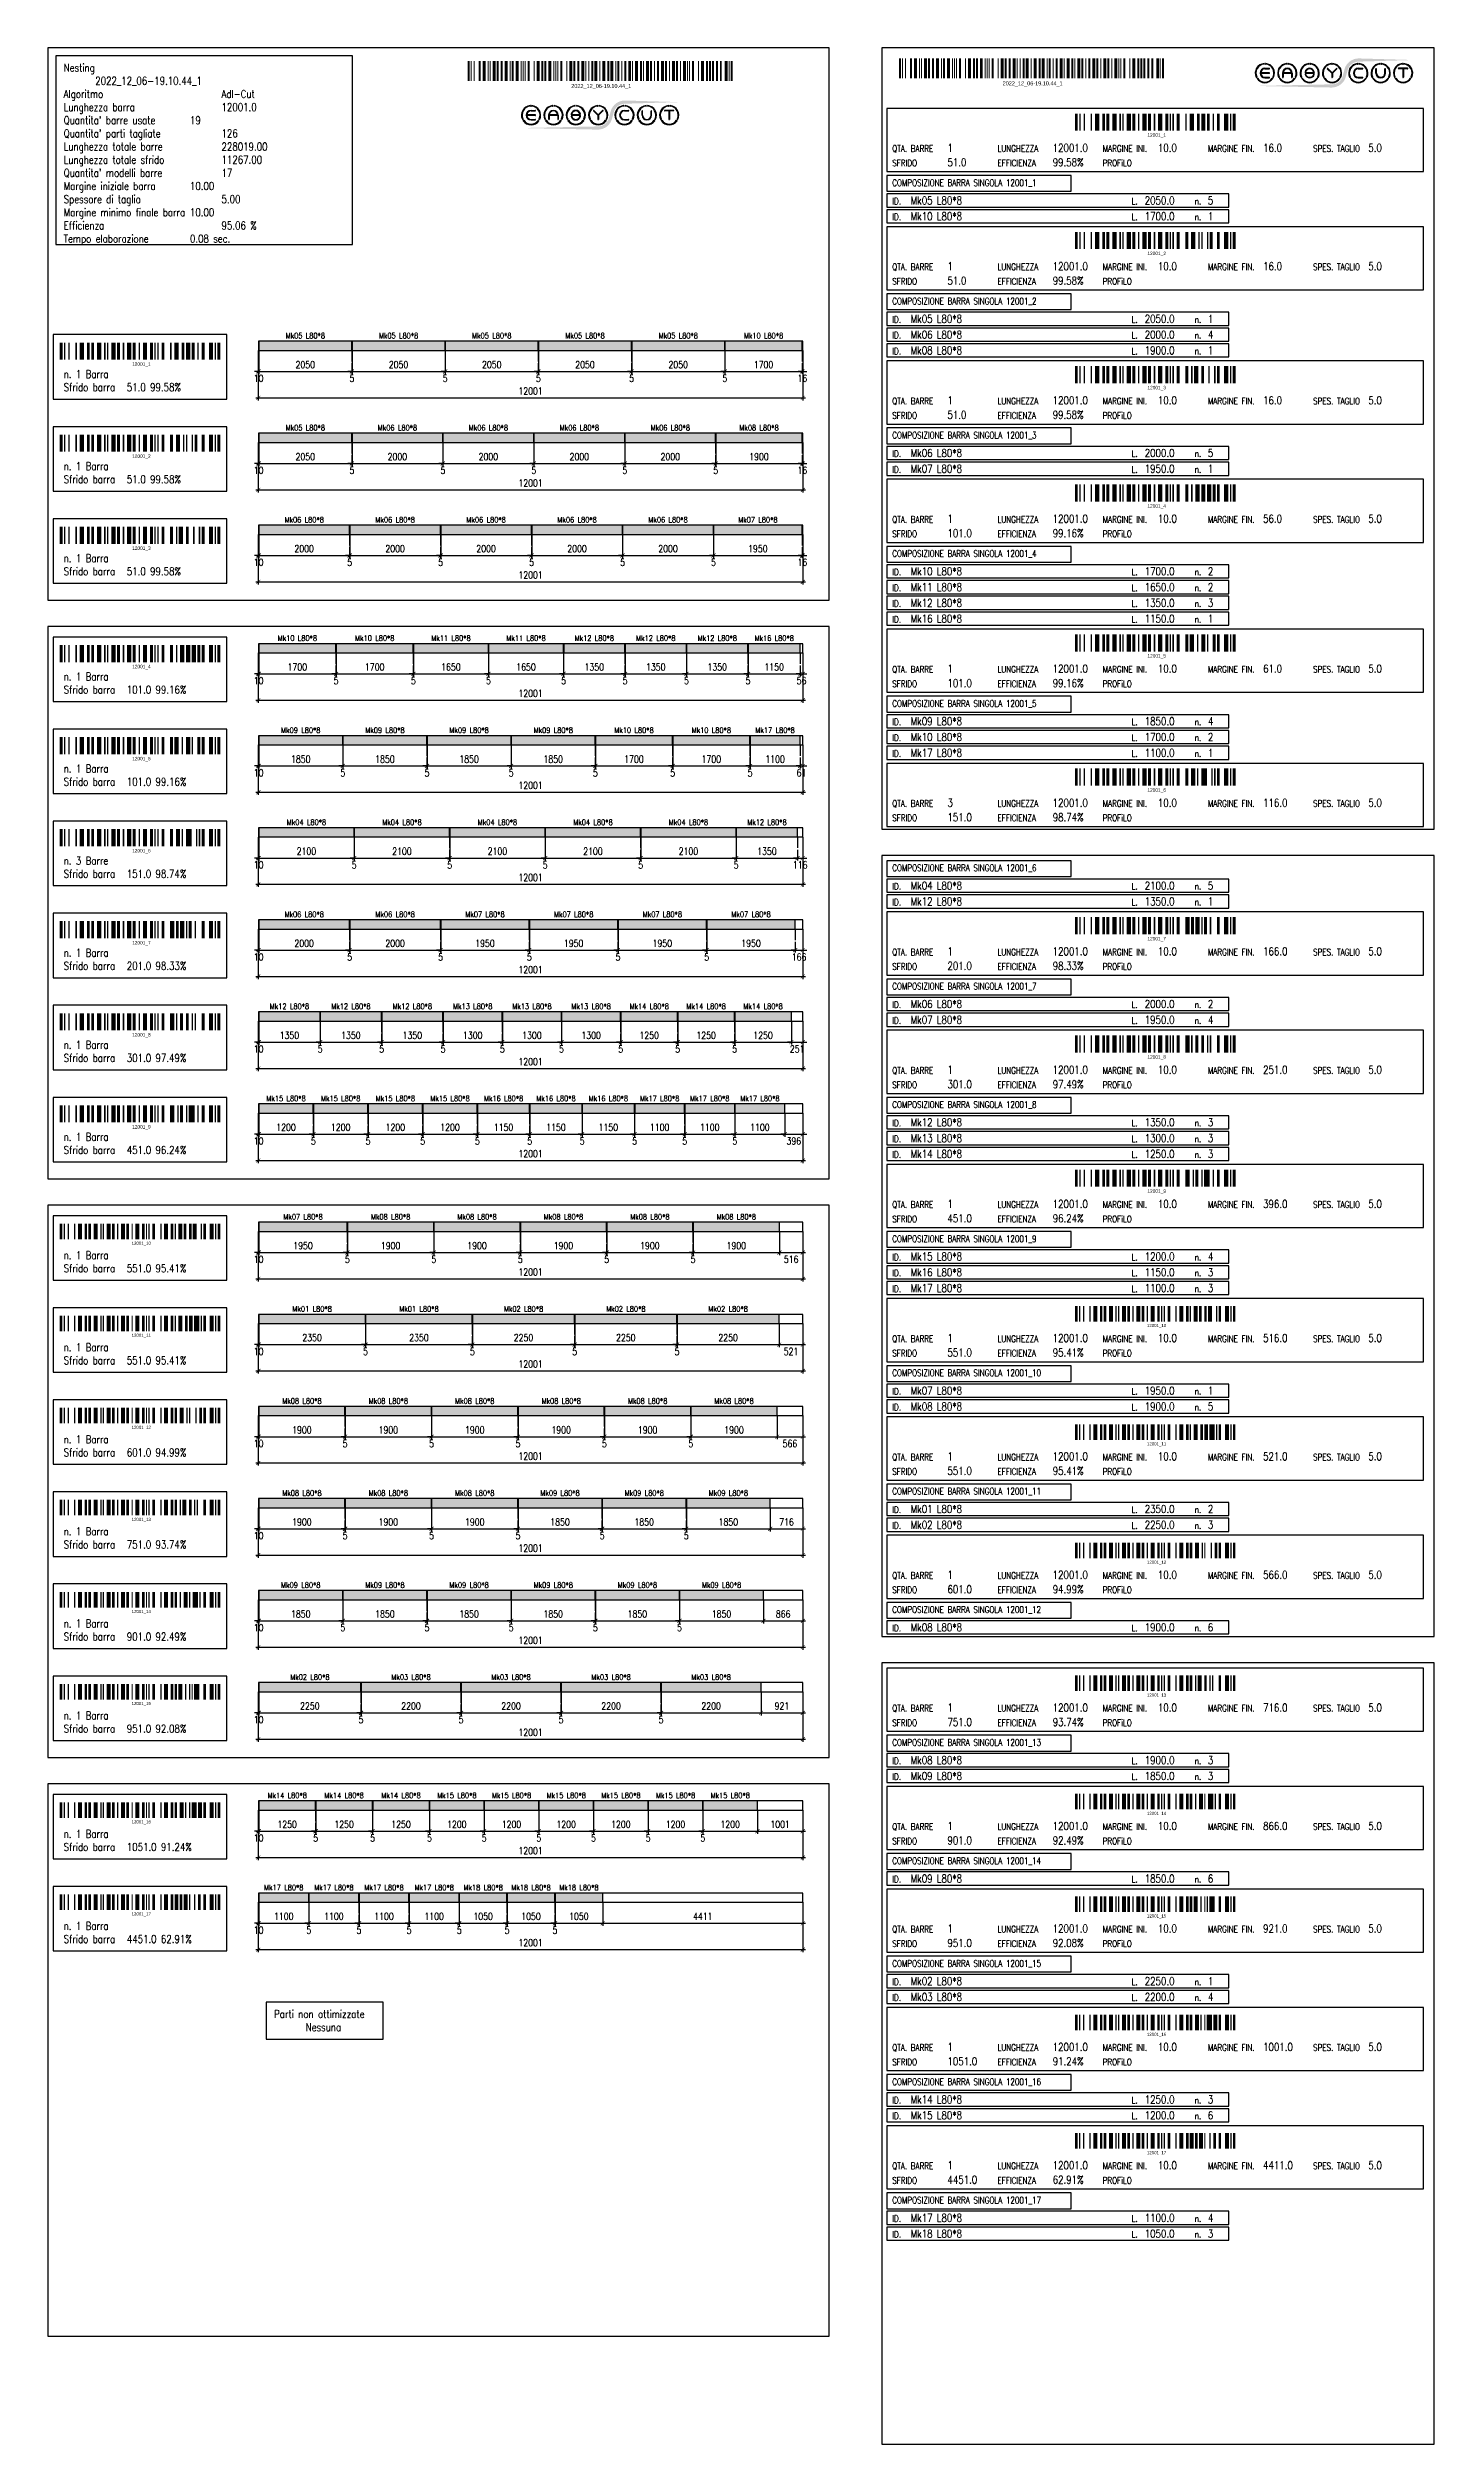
# Model space of a CAD drawing. Header units: millimetres. Extents: x -56 to 421004, y -1 to 91234.
# Drawn here: x 168088 to 198641, y 38418 to 91234 of the extents above; entities that cross this region are included whole.
import ezdxf
from ezdxf.enums import TextEntityAlignment as Align

# ---------------------------------------------------------------- set-up
doc = ezdxf.new("R2010")
doc.units = ezdxf.units.MM
doc.styles.add('EasyCutStyle', font='romans.shx', dxfattribs={"width": 0.8})
doc.styles.add('EasyCutStyleOptimezeBars', font='Romans.shx', dxfattribs={"width": 0.8})
doc.dimstyles.new('EasyCutDimOptimezeBars', dxfattribs={"dimscale": 57.971, "dimtxt": 2.7, "dimasz": 1.5, "dimexe": 1, "dimexo": 0, "dimgap": 1.25, "dimtad": 1, "dimdec": 1, "dimrnd": 0.5, "dimzin": 12, "dimdsep": 46, "dimtxsty": 'EasyCutStyleOptimezeBars', "dimblk": 'ARCHTICK', "dimblk1": 'ARCHTICK', "dimblk2": 'ARCHTICK', "dimcen": 1, "dimdle": 1, "dimclrd": 1, "dimclre": 1, "dimclrt": 3, "dimadec": 3, "dimazin": 0, "dimtfac": 1, "dimtdec": 1, "dimtix": 1, "dimtmove": 0, "dimatfit": 3, "dimfxl": 1, "dimtfill": 1, "dimtolj": 1, "dimtzin": 0, "dimarcsym": 0})

msp = doc.modelspace()

# ---------------------------------------------------------------- texts
at = {"color": 1, "style": 'EasyCutStyle', "width": 0.8}
for s, height, p in [('QTA. BARRE', 144.94, (186698.44, 88943.94)), ('SFRIDO', 144.94, (186698.44, 88625.07)), ('LUNGHEZZA', 144.94, (189017.47, 88943.94)), ('EFFICIENZA', 144.94, (189017.47, 88625.07)), ('MARGINE INI.', 144.9395, (191336.51, 88943.94)), ('PROFiLO', 144.94, (191336.51, 88625.07)), ('MARGINE FIN.', 144.9395, (193655.54, 88943.94)), ('SPES. TAGLIO', 144.9395, (195974.57, 88943.94)), ('ID.', 144.94, (186698.44, 87784.42)), ('L.', 144.94, (191974.24, 87784.42)), ('n.', 144.94, (193365.66, 87784.42)), ('ID.', 144.94, (186698.44, 87436.57)), ('L.', 144.94, (191974.24, 87436.57)), ('n.', 144.94, (193365.66, 87436.57)), ('QTA. BARRE', 144.94, (186698.44, 86335.03)), ('SFRIDO', 144.94, (186698.44, 86016.16)), ('LUNGHEZZA', 144.94, (189017.47, 86335.03)), ('EFFICIENZA', 144.94, (189017.47, 86016.16)), ('MARGINE INI.', 144.9395, (191336.51, 86335.03)), ('PROFiLO', 144.94, (191336.51, 86016.16)), ('MARGINE FIN.', 144.9395, (193655.54, 86335.03)), ('SPES. TAGLIO', 144.9395, (195974.57, 86335.03)), ('ID.', 144.94, (186698.44, 85175.51)), ('L.', 144.94, (191974.24, 85175.51)), ('n.', 144.94, (193365.66, 85175.51)), ('ID.', 144.94, (186698.44, 84827.66)), ('ID.', 144.94, (186698.44, 84479.8)), ('L.', 144.94, (191974.24, 84827.66)), ('L.', 144.94, (191974.24, 84479.8)), ('n.', 144.94, (193365.66, 84827.66)), ('n.', 144.94, (193365.66, 84479.8)), ('QTA. BARRE', 144.94, (186698.44, 83378.26)), ('LUNGHEZZA', 144.94, (189017.47, 83378.26)), ('MARGINE INI.', 144.9395, (191336.51, 83378.26)), ('MARGINE FIN.', 144.9395, (193655.54, 83378.26)), ('SPES. TAGLIO', 144.9395, (195974.57, 83378.26)), ('SFRIDO', 144.94, (186698.44, 83059.39)), ('EFFICIENZA', 144.94, (189017.47, 83059.39)), ('PROFiLO', 144.94, (191336.51, 83059.39)), ('ID.', 144.94, (186698.44, 82218.74)), ('ID.', 144.94, (186698.44, 81870.89)), ('L.', 144.94, (191974.24, 82218.74)), ('L.', 144.94, (191974.24, 81870.89)), ('n.', 144.94, (193365.66, 82218.74)), ('n.', 144.94, (193365.66, 81870.89)), ('QTA. BARRE', 144.94, (186698.44, 80769.35)), ('LUNGHEZZA', 144.94, (189017.47, 80769.35)), ('MARGINE INI.', 144.9395, (191336.51, 80769.35)), ('MARGINE FIN.', 144.9395, (193655.54, 80769.35)), ('SPES. TAGLIO', 144.9395, (195974.57, 80769.35)), ('SFRIDO', 144.94, (186698.44, 80450.48)), ('EFFICIENZA', 144.94, (189017.47, 80450.48)), ('PROFiLO', 144.94, (191336.51, 80450.48)), ('ID.', 144.94, (186698.44, 79609.83)), ('L.', 144.94, (191974.24, 79609.83)), ('ID.', 144.94, (186698.44, 79261.98)), ('L.', 144.94, (191974.24, 79261.98)), ('n.', 144.94, (193365.66, 79609.83)), ('n.', 144.94, (193365.66, 79261.98)), ('ID.', 144.94, (186698.44, 78914.12)), ('ID.', 144.94, (186698.44, 78566.27)), ('L.', 144.94, (191974.24, 78914.12)), ('L.', 144.94, (191974.24, 78566.27)), ('n.', 144.94, (193365.66, 78914.12)), ('n.', 144.94, (193365.66, 78566.27)), ('QTA. BARRE', 144.94, (186698.44, 77464.73)), ('SFRIDO', 144.94, (186698.44, 77145.86)), ('LUNGHEZZA', 144.94, (189017.47, 77464.73)), ('EFFICIENZA', 144.94, (189017.47, 77145.86)), ('MARGINE INI.', 144.9395, (191336.51, 77464.73)), ('PROFiLO', 144.94, (191336.51, 77145.86)), ('MARGINE FIN.', 144.9395, (193655.54, 77464.73)), ('SPES. TAGLIO', 144.9395, (195974.57, 77464.73)), ('ID.', 144.94, (186698.44, 76305.21)), ('ID.', 144.94, (186698.44, 75957.36)), ('L.', 144.94, (191974.24, 76305.21)), ('L.', 144.94, (191974.24, 75957.36)), ('n.', 144.94, (193365.66, 76305.21)), ('ID.', 144.94, (186698.44, 75609.5)), ('L.', 144.94, (191974.24, 75609.5)), ('n.', 144.94, (193365.66, 75957.36)), ('n.', 144.94, (193365.66, 75609.5)), ('QTA. BARRE', 144.94, (186698.44, 74507.96)), ('LUNGHEZZA', 144.94, (189017.47, 74507.96)), ('MARGINE INI.', 144.9395, (191336.51, 74507.96)), ('MARGINE FIN.', 144.9395, (193655.54, 74507.96)), ('SPES. TAGLIO', 144.9395, (195974.57, 74507.96)), ('SFRIDO', 144.94, (186698.44, 74189.1)), ('EFFICIENZA', 144.94, (189017.47, 74189.1)), ('PROFiLO', 144.94, (191336.51, 74189.1)), ('ID.', 144.94, (186698.44, 72681.73)), ('ID.', 144.94, (186698.44, 72333.87)), ('L.', 144.94, (191974.24, 72681.73)), ('L.', 144.94, (191974.24, 72333.87)), ('n.', 144.94, (193365.66, 72681.73)), ('n.', 144.94, (193365.66, 72333.87)), ('QTA. BARRE', 144.94, (186698.44, 71232.33)), ('LUNGHEZZA', 144.94, (189017.47, 71232.33)), ('MARGINE INI.', 144.9395, (191336.51, 71232.33)), ('MARGINE FIN.', 144.9395, (193655.54, 71232.33)), ('SPES. TAGLIO', 144.9395, (195974.57, 71232.33)), ('SFRIDO', 144.94, (186698.44, 70913.46)), ('EFFICIENZA', 144.94, (189017.47, 70913.46)), ('PROFiLO', 144.94, (191336.51, 70913.46)), ('ID.', 144.94, (186698.44, 70072.81)), ('ID.', 144.94, (186698.44, 69724.96)), ('L.', 144.94, (191974.24, 70072.81)), ('L.', 144.94, (191974.24, 69724.96)), ('n.', 144.94, (193365.66, 70072.81)), ('n.', 144.94, (193365.66, 69724.96)), ('QTA. BARRE', 144.94, (186698.44, 68623.42)), ('LUNGHEZZA', 144.94, (189017.47, 68623.42)), ('MARGINE INI.', 144.9395, (191336.51, 68623.42)), ('MARGINE FIN.', 144.9395, (193655.54, 68623.42)), ('SPES. TAGLIO', 144.9395, (195974.57, 68623.42)), ('SFRIDO', 144.94, (186698.44, 68304.55)), ('EFFICIENZA', 144.94, (189017.47, 68304.55)), ('PROFiLO', 144.94, (191336.51, 68304.55)), ('ID.', 144.94, (186698.44, 67463.9)), ('L.', 144.94, (191974.24, 67463.9)), ('ID.', 144.94, (186698.44, 67116.05)), ('L.', 144.94, (191974.24, 67116.05)), ('n.', 144.94, (193365.66, 67463.9)), ('n.', 144.94, (193365.66, 67116.05)), ('ID.', 144.94, (186698.44, 66768.19)), ('L.', 144.94, (191974.24, 66768.19)), ('n.', 144.94, (193365.66, 66768.19)), ('QTA. BARRE', 144.94, (186698.44, 65666.65)), ('SFRIDO', 144.94, (186698.44, 65347.79)), ('LUNGHEZZA', 144.94, (189017.47, 65666.65)), ('EFFICIENZA', 144.94, (189017.47, 65347.79)), ('MARGINE INI.', 144.9395, (191336.51, 65666.65)), ('PROFiLO', 144.94, (191336.51, 65347.79)), ('MARGINE FIN.', 144.9395, (193655.54, 65666.65)), ('SPES. TAGLIO', 144.9395, (195974.57, 65666.65)), ('ID.', 144.94, (186698.44, 64507.14)), ('L.', 144.94, (191974.24, 64507.14)), ('n.', 144.94, (193365.66, 64507.14)), ('ID.', 144.94, (186698.44, 64159.28)), ('ID.', 144.94, (186698.44, 63811.43)), ('L.', 144.94, (191974.24, 64159.28)), ('L.', 144.94, (191974.24, 63811.43)), ('n.', 144.94, (193365.66, 64159.28)), ('n.', 144.94, (193365.66, 63811.43)), ('QTA. BARRE', 144.94, (186698.44, 62709.89)), ('LUNGHEZZA', 144.94, (189017.47, 62709.89)), ('MARGINE INI.', 144.9395, (191336.51, 62709.89)), ('MARGINE FIN.', 144.9395, (193655.54, 62709.89)), ('SPES. TAGLIO', 144.9395, (195974.57, 62709.89)), ('SFRIDO', 144.94, (186698.44, 62391.02)), ('EFFICIENZA', 144.94, (189017.47, 62391.02)), ('PROFiLO', 144.94, (191336.51, 62391.02)), ('ID.', 144.94, (186698.44, 61550.37)), ('ID.', 144.94, (186698.44, 61202.52)), ('L.', 144.94, (191974.24, 61550.37)), ('L.', 144.94, (191974.24, 61202.52)), ('n.', 144.94, (193365.66, 61550.37)), ('n.', 144.94, (193365.66, 61202.52)), ('QTA. BARRE', 144.94, (186698.44, 60100.98)), ('LUNGHEZZA', 144.94, (189017.47, 60100.98)), ('MARGINE INI.', 144.9395, (191336.51, 60100.98)), ('MARGINE FIN.', 144.9395, (193655.54, 60100.98)), ('SPES. TAGLIO', 144.9395, (195974.57, 60100.98)), ('SFRIDO', 144.94, (186698.44, 59782.11)), ('EFFICIENZA', 144.94, (189017.47, 59782.11)), ('PROFiLO', 144.94, (191336.51, 59782.11)), ('ID.', 144.94, (186698.44, 58941.46)), ('ID.', 144.94, (186698.44, 58593.61)), ('L.', 144.94, (191974.24, 58941.46)), ('L.', 144.94, (191974.24, 58593.61)), ('n.', 144.94, (193365.66, 58941.46)), ('n.', 144.94, (193365.66, 58593.61)), ('QTA. BARRE', 144.94, (186698.44, 57492.07)), ('LUNGHEZZA', 144.94, (189017.47, 57492.07)), ('MARGINE INI.', 144.9395, (191336.51, 57492.07)), ('MARGINE FIN.', 144.9395, (193655.54, 57492.07)), ('SPES. TAGLIO', 144.9395, (195974.57, 57492.07)), ('SFRIDO', 144.94, (186698.44, 57173.2)), ('EFFICIENZA', 144.94, (189017.47, 57173.2)), ('PROFiLO', 144.94, (191336.51, 57173.2)), ('ID.', 144.94, (186698.44, 56332.55)), ('L.', 144.94, (191974.24, 56332.55)), ('n.', 144.94, (193365.66, 56332.55)), ('QTA. BARRE', 144.94, (186698.44, 54564.29)), ('LUNGHEZZA', 144.94, (189017.47, 54564.29)), ('MARGINE INI.', 144.9395, (191336.51, 54564.29)), ('MARGINE FIN.', 144.9395, (193655.54, 54564.29)), ('SPES. TAGLIO', 144.9395, (195974.57, 54564.29)), ('SFRIDO', 144.94, (186698.44, 54245.42)), ('EFFICIENZA', 144.94, (189017.47, 54245.42)), ('PROFiLO', 144.94, (191336.51, 54245.42)), ('ID.', 144.94, (186698.44, 53404.77)), ('L.', 144.94, (191974.24, 53404.77)), ('n.', 144.94, (193365.66, 53404.77)), ('ID.', 144.94, (186698.44, 53056.92)), ('L.', 144.94, (191974.24, 53056.92)), ('n.', 144.94, (193365.66, 53056.92)), ('QTA. BARRE', 144.94, (186698.44, 51955.38)), ('SFRIDO', 144.94, (186698.44, 51636.51)), ('LUNGHEZZA', 144.94, (189017.47, 51955.38)), ('EFFICIENZA', 144.94, (189017.47, 51636.51)), ('MARGINE INI.', 144.9395, (191336.51, 51955.38)), ('PROFiLO', 144.94, (191336.51, 51636.51)), ('MARGINE FIN.', 144.9395, (193655.54, 51955.38)), ('SPES. TAGLIO', 144.9395, (195974.57, 51955.38)), ('ID.', 144.94, (186698.44, 50795.86)), ('L.', 144.94, (191974.24, 50795.86)), ('n.', 144.94, (193365.66, 50795.86)), ('QTA. BARRE', 144.94, (186698.44, 49694.32)), ('LUNGHEZZA', 144.94, (189017.47, 49694.32)), ('MARGINE INI.', 144.9395, (191336.51, 49694.32)), ('MARGINE FIN.', 144.9395, (193655.54, 49694.32)), ('SPES. TAGLIO', 144.9395, (195974.57, 49694.32)), ('SFRIDO', 144.94, (186698.44, 49375.45)), ('EFFICIENZA', 144.94, (189017.47, 49375.45)), ('PROFiLO', 144.94, (191336.51, 49375.45)), ('ID.', 144.94, (186698.44, 48534.8)), ('L.', 144.94, (191974.24, 48534.8)), ('n.', 144.94, (193365.66, 48534.8)), ('ID.', 144.94, (186698.44, 48186.95)), ('L.', 144.94, (191974.24, 48186.95)), ('n.', 144.94, (193365.66, 48186.95)), ('QTA. BARRE', 144.94, (186698.44, 47085.41)), ('LUNGHEZZA', 144.94, (189017.47, 47085.41)), ('MARGINE INI.', 144.9395, (191336.51, 47085.41)), ('MARGINE FIN.', 144.9395, (193655.54, 47085.41)), ('SPES. TAGLIO', 144.9395, (195974.57, 47085.41)), ('SFRIDO', 144.94, (186698.44, 46766.54)), ('EFFICIENZA', 144.94, (189017.47, 46766.54)), ('PROFiLO', 144.94, (191336.51, 46766.54)), ('ID.', 144.94, (186698.44, 45925.89)), ('L.', 144.94, (191974.24, 45925.89)), ('n.', 144.94, (193365.66, 45925.89)), ('ID.', 144.94, (186698.44, 45578.04)), ('L.', 144.94, (191974.24, 45578.04)), ('n.', 144.94, (193365.66, 45578.04)), ('QTA. BARRE', 144.94, (186698.44, 44476.5)), ('LUNGHEZZA', 144.94, (189017.47, 44476.5)), ('MARGINE INI.', 144.9395, (191336.51, 44476.5)), ('MARGINE FIN.', 144.9395, (193655.54, 44476.5)), ('SPES. TAGLIO', 144.9395, (195974.57, 44476.5)), ('SFRIDO', 144.94, (186698.44, 44157.63)), ('EFFICIENZA', 144.94, (189017.47, 44157.63)), ('PROFiLO', 144.94, (191336.51, 44157.63)), ('ID.', 144.94, (186698.44, 43316.98)), ('L.', 144.94, (191974.24, 43316.98)), ('n.', 144.94, (193365.66, 43316.98)), ('ID.', 144.94, (186698.44, 42969.13)), ('L.', 144.94, (191974.24, 42969.13)), ('n.', 144.94, (193365.66, 42969.13))]:
    msp.add_text(s, height=height, dxfattribs=at).set_placement(p)
at = {"color": 3, "style": 'EasyCutStyle', "width": 0.8}
for s, height, p in [('51.0', 173.927, (187915.93, 88625.07)), ('1', 173.93, (187915.93, 88943.94)), ('99.58%', 173.927, (190234.97, 88625.07)), ('12001.0', 173.927, (190234.97, 88943.94)), ('10.0', 173.927, (192554, 88943.94)), ('16.0', 173.927, (194873.03, 88943.94)), ('5.0', 173.927, (197192.06, 88943.94)), ('Mk05 L80*8', 173.927, (187104.27, 87784.42)), ('2050.0', 173.927, (192264.12, 87784.42)), ('5', 173.93, (193655.54, 87784.42)), ('Mk10 L80*8', 173.927, (187104.27, 87436.57)), ('1700.0', 173.927, (192264.12, 87436.57)), ('1', 173.93, (193655.54, 87436.57)), ('51.0', 173.927, (187915.93, 86016.16)), ('1', 173.93, (187915.93, 86335.03)), ('99.58%', 173.927, (190234.97, 86016.16)), ('12001.0', 173.927, (190234.97, 86335.03)), ('10.0', 173.927, (192554, 86335.03)), ('16.0', 173.927, (194873.03, 86335.03)), ('5.0', 173.927, (197192.06, 86335.03)), ('Mk05 L80*8', 173.927, (187104.27, 85175.51)), ('2050.0', 173.927, (192264.12, 85175.51)), ('1', 173.93, (193655.54, 85175.51)), ('Mk06 L80*8', 173.927, (187104.27, 84827.66)), ('Mk08 L80*8', 173.927, (187104.27, 84479.8)), ('2000.0', 173.927, (192264.12, 84827.66)), ('1900.0', 173.927, (192264.12, 84479.8)), ('4', 173.93, (193655.54, 84827.66)), ('1', 173.93, (193655.54, 84479.8)), ('1', 173.93, (187915.93, 83378.26)), ('12001.0', 173.927, (190234.97, 83378.26)), ('10.0', 173.927, (192554, 83378.26)), ('16.0', 173.927, (194873.03, 83378.26)), ('5.0', 173.927, (197192.06, 83378.26)), ('51.0', 173.927, (187915.93, 83059.39)), ('99.58%', 173.927, (190234.97, 83059.39)), ('Mk06 L80*8', 173.927, (187104.27, 82218.74)), ('Mk07 L80*8', 173.927, (187104.27, 81870.89)), ('2000.0', 173.927, (192264.12, 82218.74)), ('1950.0', 173.927, (192264.12, 81870.89)), ('5', 173.93, (193655.54, 82218.74)), ('1', 173.93, (193655.54, 81870.89)), ('1', 173.93, (187915.93, 80769.35)), ('12001.0', 173.927, (190234.97, 80769.35)), ('10.0', 173.927, (192554, 80769.35)), ('56.0', 173.927, (194873.03, 80769.35)), ('5.0', 173.927, (197192.06, 80769.35)), ('101.0', 173.927, (187915.93, 80450.48)), ('99.16%', 173.927, (190234.97, 80450.48)), ('Mk10 L80*8', 173.927, (187104.27, 79609.83)), ('1700.0', 173.927, (192264.12, 79609.83)), ('2', 173.93, (193655.54, 79609.83)), ('Mk11 L80*8', 173.927, (187104.27, 79261.98)), ('1650.0', 173.927, (192264.12, 79261.98)), ('2', 173.93, (193655.54, 79261.98)), ('Mk12 L80*8', 173.927, (187104.27, 78914.12)), ('Mk16 L80*8', 173.927, (187104.27, 78566.27)), ('1350.0', 173.927, (192264.12, 78914.12)), ('1150.0', 173.927, (192264.12, 78566.27)), ('3', 173.93, (193655.54, 78914.12)), ('1', 173.93, (193655.54, 78566.27)), ('1', 173.93, (187915.93, 77464.73)), ('101.0', 173.927, (187915.93, 77145.86)), ('99.16%', 173.927, (190234.97, 77145.86)), ('12001.0', 173.927, (190234.97, 77464.73)), ('10.0', 173.927, (192554, 77464.73)), ('61.0', 173.927, (194873.03, 77464.73)), ('5.0', 173.927, (197192.06, 77464.73)), ('Mk09 L80*8', 173.927, (187104.27, 76305.21)), ('Mk10 L80*8', 173.927, (187104.27, 75957.36)), ('1850.0', 173.927, (192264.12, 76305.21)), ('1700.0', 173.927, (192264.12, 75957.36)), ('4', 173.93, (193655.54, 76305.21)), ('2', 173.93, (193655.54, 75957.36)), ('Mk17 L80*8', 173.927, (187104.27, 75609.5)), ('1100.0', 173.927, (192264.12, 75609.5)), ('1', 173.93, (193655.54, 75609.5)), ('3', 173.93, (187915.93, 74507.96)), ('12001.0', 173.927, (190234.97, 74507.96)), ('10.0', 173.927, (192554, 74507.96)), ('116.0', 173.927, (194873.03, 74507.96)), ('5.0', 173.927, (197192.06, 74507.96)), ('151.0', 173.927, (187915.93, 74189.1)), ('98.74%', 173.927, (190234.97, 74189.1)), ('Mk04 L80*8', 173.927, (187104.27, 72681.73)), ('Mk12 L80*8', 173.927, (187104.27, 72333.87)), ('2100.0', 173.927, (192264.12, 72681.73)), ('1350.0', 173.927, (192264.12, 72333.87)), ('5', 173.93, (193655.54, 72681.73)), ('1', 173.93, (193655.54, 72333.87)), ('1', 173.93, (187915.93, 71232.33)), ('12001.0', 173.927, (190234.97, 71232.33)), ('10.0', 173.927, (192554, 71232.33)), ('166.0', 173.927, (194873.03, 71232.33)), ('5.0', 173.927, (197192.06, 71232.33)), ('201.0', 173.927, (187915.93, 70913.46)), ('98.33%', 173.927, (190234.97, 70913.46)), ('Mk06 L80*8', 173.927, (187104.27, 70072.81)), ('2000.0', 173.927, (192264.12, 70072.81)), ('2', 173.93, (193655.54, 70072.81)), ('Mk07 L80*8', 173.927, (187104.27, 69724.96)), ('1950.0', 173.927, (192264.12, 69724.96)), ('4', 173.93, (193655.54, 69724.96)), ('1', 173.93, (187915.93, 68623.42)), ('12001.0', 173.927, (190234.97, 68623.42)), ('10.0', 173.927, (192554, 68623.42)), ('251.0', 173.927, (194873.03, 68623.42)), ('5.0', 173.927, (197192.06, 68623.42)), ('301.0', 173.927, (187915.93, 68304.55)), ('97.49%', 173.927, (190234.97, 68304.55)), ('Mk12 L80*8', 173.927, (187104.27, 67463.9)), ('1350.0', 173.927, (192264.12, 67463.9)), ('3', 173.93, (193655.54, 67463.9)), ('Mk13 L80*8', 173.927, (187104.27, 67116.05)), ('1300.0', 173.927, (192264.12, 67116.05)), ('3', 173.93, (193655.54, 67116.05)), ('Mk14 L80*8', 173.927, (187104.27, 66768.19)), ('1250.0', 173.927, (192264.12, 66768.19)), ('3', 173.93, (193655.54, 66768.19)), ('451.0', 173.927, (187915.93, 65347.79)), ('1', 173.93, (187915.93, 65666.65)), ('96.24%', 173.927, (190234.97, 65347.79)), ('12001.0', 173.927, (190234.97, 65666.65)), ('10.0', 173.927, (192554, 65666.65)), ('396.0', 173.927, (194873.03, 65666.65)), ('5.0', 173.927, (197192.06, 65666.65)), ('Mk15 L80*8', 173.927, (187104.27, 64507.14)), ('1200.0', 173.927, (192264.12, 64507.14)), ('4', 173.93, (193655.54, 64507.14)), ('Mk16 L80*8', 173.927, (187104.27, 64159.28)), ('Mk17 L80*8', 173.927, (187104.27, 63811.43)), ('1150.0', 173.927, (192264.12, 64159.28)), ('1100.0', 173.927, (192264.12, 63811.43)), ('3', 173.93, (193655.54, 64159.28)), ('3', 173.93, (193655.54, 63811.43)), ('1', 173.93, (187915.93, 62709.89)), ('12001.0', 173.927, (190234.97, 62709.89)), ('10.0', 173.927, (192554, 62709.89)), ('516.0', 173.927, (194873.03, 62709.89)), ('5.0', 173.927, (197192.06, 62709.89)), ('551.0', 173.927, (187915.93, 62391.02)), ('95.41%', 173.927, (190234.97, 62391.02)), ('Mk07 L80*8', 173.927, (187104.27, 61550.37)), ('Mk08 L80*8', 173.927, (187104.27, 61202.52)), ('1950.0', 173.927, (192264.12, 61550.37)), ('1900.0', 173.927, (192264.12, 61202.52)), ('5', 173.93, (193655.54, 61202.52)), ('1', 173.93, (193655.54, 61550.37)), ('1', 173.93, (187915.93, 60100.98)), ('12001.0', 173.927, (190234.97, 60100.98)), ('10.0', 173.927, (192554, 60100.98)), ('521.0', 173.927, (194873.03, 60100.98)), ('5.0', 173.927, (197192.06, 60100.98)), ('551.0', 173.927, (187915.93, 59782.11)), ('95.41%', 173.927, (190234.97, 59782.11)), ('Mk01 L80*8', 173.927, (187104.27, 58941.46)), ('Mk02 L80*8', 173.927, (187104.27, 58593.61)), ('2350.0', 173.927, (192264.12, 58941.46)), ('2250.0', 173.927, (192264.12, 58593.61)), ('2', 173.93, (193655.54, 58941.46)), ('3', 173.93, (193655.54, 58593.61)), ('1', 173.93, (187915.93, 57492.07)), ('12001.0', 173.927, (190234.97, 57492.07)), ('10.0', 173.927, (192554, 57492.07)), ('566.0', 173.927, (194873.03, 57492.07)), ('5.0', 173.927, (197192.06, 57492.07)), ('601.0', 173.927, (187915.93, 57173.2)), ('94.99%', 173.927, (190234.97, 57173.2)), ('Mk08 L80*8', 173.927, (187104.27, 56332.55)), ('1900.0', 173.927, (192264.12, 56332.55)), ('6', 173.93, (193655.54, 56332.55)), ('751.0', 173.927, (187915.93, 54245.42)), ('1', 173.93, (187915.93, 54564.29)), ('93.74%', 173.927, (190234.97, 54245.42)), ('12001.0', 173.927, (190234.97, 54564.29)), ('10.0', 173.927, (192554, 54564.29)), ('716.0', 173.927, (194873.03, 54564.29)), ('5.0', 173.927, (197192.06, 54564.29)), ('Mk08 L80*8', 173.927, (187104.27, 53404.77)), ('1900.0', 173.927, (192264.12, 53404.77)), ('3', 173.93, (193655.54, 53404.77)), ('Mk09 L80*8', 173.927, (187104.27, 53056.92)), ('1850.0', 173.927, (192264.12, 53056.92)), ('3', 173.93, (193655.54, 53056.92)), ('901.0', 173.927, (187915.93, 51636.51)), ('1', 173.93, (187915.93, 51955.38)), ('92.49%', 173.927, (190234.97, 51636.51)), ('12001.0', 173.927, (190234.97, 51955.38)), ('10.0', 173.927, (192554, 51955.38)), ('866.0', 173.927, (194873.03, 51955.38)), ('5.0', 173.927, (197192.06, 51955.38)), ('Mk09 L80*8', 173.927, (187104.27, 50795.86)), ('1850.0', 173.927, (192264.12, 50795.86)), ('6', 173.93, (193655.54, 50795.86)), ('1', 173.93, (187915.93, 49694.32)), ('12001.0', 173.927, (190234.97, 49694.32)), ('10.0', 173.927, (192554, 49694.32)), ('921.0', 173.927, (194873.03, 49694.32)), ('5.0', 173.927, (197192.06, 49694.32)), ('951.0', 173.927, (187915.93, 49375.45)), ('92.08%', 173.927, (190234.97, 49375.45)), ('Mk02 L80*8', 173.927, (187104.27, 48534.8)), ('2250.0', 173.927, (192264.12, 48534.8)), ('1', 173.93, (193655.54, 48534.8)), ('Mk03 L80*8', 173.927, (187104.27, 48186.95)), ('2200.0', 173.927, (192264.12, 48186.95)), ('4', 173.93, (193655.54, 48186.95)), ('1', 173.93, (187915.93, 47085.41)), ('12001.0', 173.927, (190234.97, 47085.41)), ('10.0', 173.927, (192554, 47085.41)), ('1001.0', 173.927, (194873.03, 47085.41)), ('5.0', 173.927, (197192.06, 47085.41)), ('1051.0', 173.927, (187915.93, 46766.54)), ('91.24%', 173.927, (190234.97, 46766.54)), ('Mk14 L80*8', 173.927, (187104.27, 45925.89)), ('1250.0', 173.927, (192264.12, 45925.89)), ('3', 173.93, (193655.54, 45925.89)), ('Mk15 L80*8', 173.927, (187104.27, 45578.04)), ('1200.0', 173.927, (192264.12, 45578.04)), ('6', 173.93, (193655.54, 45578.04)), ('1', 173.93, (187915.93, 44476.5)), ('12001.0', 173.927, (190234.97, 44476.5)), ('10.0', 173.927, (192554, 44476.5)), ('4411.0', 173.927, (194873.03, 44476.5)), ('5.0', 173.927, (197192.06, 44476.5)), ('4451.0', 173.927, (187915.93, 44157.63)), ('62.91%', 173.927, (190234.97, 44157.63)), ('Mk17 L80*8', 173.927, (187104.27, 43316.98)), ('1100.0', 173.927, (192264.12, 43316.98)), ('4', 173.93, (193655.54, 43316.98)), ('Mk18 L80*8', 173.927, (187104.27, 42969.13)), ('1050.0', 173.927, (192264.12, 42969.13)), ('3', 173.93, (193655.54, 42969.13))]:
    msp.add_text(s, height=height, dxfattribs=at).set_placement(p)
at = {"color": 2, "style": 'EasyCutStyle', "width": 0.8}
for s, p in [('COMPOSIZIONE BARRA SINGOLA 12001_1', (186698.44, 88190.25)), ('COMPOSIZIONE BARRA SINGOLA 12001_2', (186698.44, 85581.34)), ('COMPOSIZIONE BARRA SINGOLA 12001_3', (186698.44, 82624.58)), ('COMPOSIZIONE BARRA SINGOLA 12001_4', (186698.44, 80015.66)), ('COMPOSIZIONE BARRA SINGOLA 12001_5', (186698.44, 76711.04)), ('COMPOSIZIONE BARRA SINGOLA 12001_6', (186698.44, 73087.56)), ('COMPOSIZIONE BARRA SINGOLA 12001_7', (186698.44, 70478.65)), ('COMPOSIZIONE BARRA SINGOLA 12001_8', (186698.44, 67869.73)), ('COMPOSIZIONE BARRA SINGOLA 12001_9', (186698.44, 64912.97)), ('COMPOSIZIONE BARRA SINGOLA 12001_10', (186698.44, 61956.2)), ('COMPOSIZIONE BARRA SINGOLA 12001_11', (186698.44, 59347.29)), ('COMPOSIZIONE BARRA SINGOLA 12001_12', (186698.44, 56738.38)), ('COMPOSIZIONE BARRA SINGOLA 12001_13', (186698.44, 53810.6)), ('COMPOSIZIONE BARRA SINGOLA 12001_14', (186698.44, 51201.69)), ('COMPOSIZIONE BARRA SINGOLA 12001_15', (186698.44, 48940.64)), ('COMPOSIZIONE BARRA SINGOLA 12001_16', (186698.44, 46331.72)), ('COMPOSIZIONE BARRA SINGOLA 12001_17', (186698.44, 43722.81))]:
    msp.add_text(s, height=144.9395, dxfattribs=at).set_placement(p)
at = {"style": 'EasyCutStyle', "width": 0.75}
for s, p in [('Mk05 L80*8', (173762.27, 84830.55)), ('Mk05 L80*8', (175817.27, 84830.55)), ('Mk05 L80*8', (177872.27, 84830.55)), ('Mk05 L80*8', (179927.27, 84830.55)), ('Mk05 L80*8', (181982.27, 84830.55)), ('Mk10 L80*8', (183862.27, 84830.55)), ('Mk05 L80*8', (173762.27, 82801.4)), ('Mk06 L80*8', (175792.27, 82801.4)), ('Mk06 L80*8', (177797.27, 82801.4)), ('Mk06 L80*8', (179802.27, 82801.4)), ('Mk06 L80*8', (181807.27, 82801.4)), ('Mk08 L80*8', (183762.27, 82801.4)), ('Mk06 L80*8', (173737.27, 80772.25)), ('Mk06 L80*8', (175742.27, 80772.25)), ('Mk06 L80*8', (177747.27, 80772.25)), ('Mk06 L80*8', (179752.27, 80772.25)), ('Mk06 L80*8', (181757.27, 80772.25)), ('Mk07 L80*8', (183737.27, 80772.25)), ('Mk10 L80*8', (173587.27, 78163.34)), ('Mk10 L80*8', (175292.27, 78163.34)), ('Mk11 L80*8', (176972.27, 78163.34)), ('Mk11 L80*8', (178627.27, 78163.34)), ('Mk12 L80*8', (180132.27, 78163.34)), ('Mk12 L80*8', (181487.27, 78163.34)), ('Mk12 L80*8', (182842.27, 78163.34)), ('Mk16 L80*8', (184097.27, 78163.34)), ('Mk09 L80*8', (173662.27, 76134.18)), ('Mk09 L80*8', (175517.27, 76134.18)), ('Mk09 L80*8', (177372.27, 76134.18)), ('Mk09 L80*8', (179227.27, 76134.18)), ('Mk10 L80*8', (181007.27, 76134.18)), ('Mk10 L80*8', (182712.27, 76134.18)), ('Mk17 L80*8', (184117.27, 76134.18)), ('Mk04 L80*8', (173787.27, 74105.03)), ('Mk04 L80*8', (175892.27, 74105.03)), ('Mk04 L80*8', (177997.27, 74105.03)), ('Mk04 L80*8', (180102.27, 74105.03)), ('Mk04 L80*8', (182207.27, 74105.03)), ('Mk12 L80*8', (183937.27, 74105.03)), ('Mk06 L80*8', (173737.27, 72075.88)), ('Mk06 L80*8', (175742.27, 72075.88)), ('Mk07 L80*8', (177722.27, 72075.88)), ('Mk07 L80*8', (179677.27, 72075.88)), ('Mk07 L80*8', (181632.27, 72075.88)), ('Mk07 L80*8', (183587.27, 72075.88)), ('Mk12 L80*8', (173412.27, 70046.73)), ('Mk12 L80*8', (174767.27, 70046.73)), ('Mk12 L80*8', (176122.27, 70046.73)), ('Mk13 L80*8', (177452.27, 70046.73)), ('Mk13 L80*8', (178757.27, 70046.73)), ('Mk13 L80*8', (180062.27, 70046.73)), ('Mk14 L80*8', (181342.27, 70046.73)), ('Mk14 L80*8', (182597.27, 70046.73)), ('Mk14 L80*8', (183852.27, 70046.73)), ('Mk15 L80*8', (173337.27, 68017.57)), ('Mk15 L80*8', (174542.27, 68017.57)), ('Mk15 L80*8', (175747.27, 68017.57)), ('Mk15 L80*8', (176952.27, 68017.57)), ('Mk16 L80*8', (178132.27, 68017.57)), ('Mk16 L80*8', (179287.27, 68017.57)), ('Mk16 L80*8', (180442.27, 68017.57)), ('Mk17 L80*8', (181572.27, 68017.57)), ('Mk17 L80*8', (182677.27, 68017.57)), ('Mk17 L80*8', (183782.27, 68017.57)), ('Mk07 L80*8', (173712.27, 65408.66)), ('Mk08 L80*8', (175642.27, 65408.66)), ('Mk08 L80*8', (177547.27, 65408.66)), ('Mk08 L80*8', (179452.27, 65408.66)), ('Mk08 L80*8', (181357.27, 65408.66)), ('Mk08 L80*8', (183262.27, 65408.66)), ('Mk01 L80*8', (173912.27, 63379.51)), ('Mk01 L80*8', (176267.27, 63379.51)), ('Mk02 L80*8', (178572.27, 63379.51)), ('Mk02 L80*8', (180827.27, 63379.51)), ('Mk02 L80*8', (183082.27, 63379.51)), ('Mk08 L80*8', (173687.27, 61350.36)), ('Mk08 L80*8', (175592.27, 61350.36)), ('Mk08 L80*8', (177497.27, 61350.36)), ('Mk08 L80*8', (179402.27, 61350.36)), ('Mk08 L80*8', (181307.27, 61350.36)), ('Mk08 L80*8', (183212.27, 61350.36)), ('Mk08 L80*8', (173687.27, 59321.2)), ('Mk08 L80*8', (175592.27, 59321.2)), ('Mk08 L80*8', (177497.27, 59321.2)), ('Mk09 L80*8', (179377.27, 59321.2)), ('Mk09 L80*8', (181232.27, 59321.2)), ('Mk09 L80*8', (183087.27, 59321.2)), ('Mk09 L80*8', (173662.27, 57292.05)), ('Mk09 L80*8', (175517.27, 57292.05)), ('Mk09 L80*8', (177372.27, 57292.05)), ('Mk09 L80*8', (179227.27, 57292.05)), ('Mk09 L80*8', (181082.27, 57292.05)), ('Mk09 L80*8', (182937.27, 57292.05)), ('Mk02 L80*8', (173862.27, 55262.9)), ('Mk03 L80*8', (176092.27, 55262.9)), ('Mk03 L80*8', (178297.27, 55262.9)), ('Mk03 L80*8', (180502.27, 55262.9)), ('Mk03 L80*8', (182707.27, 55262.9)), ('Mk14 L80*8', (173362.27, 52653.99)), ('Mk14 L80*8', (174617.27, 52653.99)), ('Mk14 L80*8', (175872.27, 52653.99)), ('Mk15 L80*8', (177102.27, 52653.99)), ('Mk15 L80*8', (178307.27, 52653.99)), ('Mk15 L80*8', (179512.27, 52653.99)), ('Mk15 L80*8', (180717.27, 52653.99)), ('Mk15 L80*8', (181922.27, 52653.99)), ('Mk15 L80*8', (183127.27, 52653.99)), ('Mk17 L80*8', (173287.27, 50624.83)), ('Mk17 L80*8', (174392.27, 50624.83)), ('Mk17 L80*8', (175497.27, 50624.83)), ('Mk17 L80*8', (176602.27, 50624.83)), ('Mk18 L80*8', (177682.27, 50624.83)), ('Mk18 L80*8', (178737.27, 50624.83)), ('Mk18 L80*8', (179792.27, 50624.83))]:
    msp.add_text(s, height=121.749, dxfattribs=at).set_placement(p, align=Align.CENTER)
at = {"color": 71, "insert": (168436.06, 90886.13), "char_height": 173.9274, "attachment_point": 1, "bg_fill": 3, "box_fill_scale": 1.5, "bg_fill_color": 9, "bg_fill_transparency": 13605484}
msp.add_mtext("{\\Fromans|c0;\\W0.8;\\C2;Nesting^I^I^I^I\\C7;2022_12_06-19.10.44_1^J\\C3;Algoritmo^I^I^I^I\\C7;Adl-Cut^J\\C1;Lunghezza barra^I^I^I\\C7;12001.0^J\\C1;Quantita' barre usate^I^I\\C7;19^J\\C1;Quantita' parti tagliate^I^I\\C7;126^J\\C1;Lunghezza totale barre^I^I\\C7;228019.00^J\\C1;Lunghezza totale sfrido^I^I\\C7;11267.00^J\\C1;Quantita' modelli barre^I^I\\C7;17^J\\C1;Margine iniziale barra^I^I\\C7;10.00^J\\C1;Spessore di taglio^I^I^I\\C7;5.00^J\\C1;Margine minimo finale barra^I\\C7;10.00^J\\C1;Efficienza^I^I^I^I\\C7;95.06 %^J\\C1;Tempo elaborazione^I^I\\C7;0.08 sec.", dxfattribs=at)

# ---------------------------------------------------------------- blocks, each defined once
blk = doc.blocks.new('Logo')
h = blk.add_hatch(color=256)
h.set_gradient(color1=(255, 0, 0), color2=(255, 255, 0), tint=1)
h.paths.add_polyline_path([(20.5, 4.4, -0.339454), (37.1, 17.2), (118.6, 19.6), (37.1, 22, 0.339454), (15.8, 5.7), (13.2, -4.2, -0.339454), (-3.4, -16.9), (-118.2, -19.3), (-3.4, -21.7, 0.339454), (17.8, -5.4)])
for color, points in [(140, [(-115.9, -5.7, -1), (-116.7, -6.1, -0.520567), (-104.9, 14.3, -1), (-104.9, 13.5, 0.520567)]), (256, [(-97.3, 0.4), (-110, 0.4, -0.394366), (-103.7, 6.3), (-97.3, 6.3, 1), (-97.3, 7.2), (-103.7, 7.2, 1), (-103.7, -7.2), (-97.3, -7.2, 1), (-97.3, -6.3), (-103.7, -6.3, -0.394366), (-110, -0.4), (-97.3, -0.4, 1)]), (140, [(-91.4, -5.7, 1), (-90.6, -6.1, 0.520567), (-102.4, 14.3, 0.916853), (-102.6, 13.5, 0.043377), (-102.5, 13.5, -0.520567)]), (140, [(-82.3, -5.7, -1), (-83.1, -6.1, -0.520567), (-71.3, 14.3, -1), (-71.3, 13.5, 0.520567)]), (140, [(-57.8, -5.7, 1), (-57, -6.1, 0.520567), (-68.8, 14.3, 1), (-68.9, 13.5, -0.520567)]), (140, [(-48.7, -5.7, -1), (-49.5, -6.1, -0.520567), (-37.7, 14.3, -1), (-37.7, 13.5, 0.520567)]), (256, [(-31.2, -0.4, -0.486114), (-30.3, -1.5, -0.776377), (-42.6, -1.6, 1), (-43.4, -1.9, 0.776377), (-29.5, -1.7, 0.486114), (-31.2, 0.4), (-41.8, 0.4, -0.486114), (-42.6, 1.5, -0.776377), (-30.4, 1.6, 1), (-29.5, 1.9, 0.776377), (-43.5, 1.7, 0.486114), (-41.8, -0.4)]), (140, [(-24.2, -5.7, 1), (-23.4, -6.1, 0.520567), (-35.2, 14.3, 1), (-35.3, 13.5, -0.520567)]), (140, [(-15.1, -5.7, -1), (-15.9, -6.1, -0.520567), (-4.1, 14.3, -1), (-4.1, 13.5, 0.520567)]), (256, [(-9.3, 7.1, 1), (-10, 6.5), (-3.3, -0.2), (-3.3, -6.3, 1), (-2.4, -6.3), (-2.4, -0.2), (4.2, 6.5, 1), (3.6, 7.1), (-2.9, 0.6)]), (140, [(9.4, -5.7, 1), (10.2, -6.1, 0.520567), (-1.6, 14.3, 1), (-1.7, 13.5, -0.520567)]), (140, [(24.2, -5.7, -1), (23.4, -6.1, -0.520567), (35.2, 14.3, -1), (35.3, 13.5, 0.520567)]), (256, [(36.5, -7.2), (42.8, -7.2, 1), (42.8, -6.3), (36.5, -6.3, -1), (36.5, 6.3), (42.8, 6.3, 1), (42.8, 7.2), (36.5, 7.2, 1)]), (140, [(48.7, -5.7, 1), (49.5, -6.1, 0.520567), (37.7, 14.3, 1), (37.7, 13.5, -0.520567)]), (140, [(57.8, -5.7, -1), (57, -6.1, -0.520567), (68.8, 14.3, -1), (68.9, 13.5, 0.520567)]), (256, [(63.7, 0), (63.7, 6.3, 1), (62.9, 6.3), (62.9, 0, 1), (77.3, 0), (77.3, 6.3, 1), (76.4, 6.3), (76.4, 0, -1)]), (140, [(82.3, -5.7, 1), (83.1, -6.1, 0.520567), (71.3, 14.3, 1), (71.3, 13.5, -0.520567)]), (140, [(91.4, -5.7, -1), (90.6, -6.1, -0.520567), (102.4, 14.3, -1), (102.5, 13.5, 0.520567)]), (256, [(96.9, 7.2, 1), (96.9, 6.3), (103.2, 6.3), (103.2, -6.3, 1), (104.1, -6.3), (104.1, 6.3), (110.4, 6.3, 1), (110.4, 7.2)]), (140, [(115.9, -5.7, 1), (116.7, -6.1, 0.520567), (104.9, 14.3, 1), (104.9, 13.5, -0.520567)]), (140, [(-91.9, -8.3, 1), (-92.6, -7.8, -0.520567), (-114.8, -7.8, 1), (-115.5, -8.3, 0.520567)]), (140, [(-58.3, -8.3, 1), (-59, -7.8, -0.520567), (-81.2, -7.8, 1), (-81.9, -8.3, 0.520567)]), (140, [(-24.7, -8.3, 1), (-25.4, -7.8, -0.520567), (-47.6, -7.8, 1), (-48.3, -8.3, 0.520567)]), (140, [(8.9, -8.3, 1), (8.2, -7.8, -0.520567), (-14, -7.8, 1), (-14.7, -8.3, 0.520567)]), (140, [(48.3, -8.3, 1), (47.6, -7.8, -0.520567), (25.4, -7.8, 1), (24.7, -8.3, 0.520567)]), (140, [(81.9, -8.3, 1), (81.2, -7.8, -0.520567), (59, -7.8, 1), (58.3, -8.3, 0.520567)]), (140, [(115.5, -8.3, 1), (114.8, -7.8, -0.520567), (92.6, -7.8, 1), (91.9, -8.3, 0.520567)])]:
    blk.add_hatch(color=color).paths.add_polyline_path(points)
h = blk.add_hatch(color=256)
h.paths.add_polyline_path([(-63.7, -0.4), (-63.7, -6.3, 1), (-62.9, -6.3), (-62.9, 0, 1), (-77.3, 0), (-77.3, -6.3, 1), (-76.4, -6.3), (-76.4, -0.4)])
h.paths.add_polyline_path([(-76.4, 0.4, -0.933992), (-63.8, 0.4)], flags=16)
for p, q in [((-97.3, 0.4), (-110, 0.4)), ((-103.7, 7.2), (-97.3, 7.2)), ((-103.7, 6.3), (-97.3, 6.3)), ((-77.3, 0), (-77.3, -6.3)), ((-63.8, 0.4), (-76.4, 0.4)), ((-62.9, 0), (-62.9, -6.3)), ((-31.2, 0.4), (-41.8, 0.4)), ((-3.3, -0.2), (-10, 6.5)), ((-2.9, 0.6), (-9.3, 7.1)), ((-2.9, 0.6), (3.6, 7.1)), ((-2.4, -0.2), (4.2, 6.5)), ((36.5, 7.2), (42.8, 7.2)), ((36.5, 6.3), (42.8, 6.3)), ((62.9, 0), (62.9, 6.3)), ((63.7, 0), (63.7, 6.3)), ((76.4, 0), (76.4, 6.3)), ((77.3, 0), (77.3, 6.3)), ((110.4, 7.2), (96.9, 7.2)), ((103.2, 6.3), (96.9, 6.3)), ((103.2, 6.3), (103.2, -6.3)), ((104.1, 6.3), (104.1, -6.3)), ((110.4, 6.3), (104.1, 6.3)), ((-97.3, -0.4), (-110, -0.4)), ((-103.7, -6.3), (-97.3, -6.3)), ((-103.7, -7.2), (-97.3, -7.2)), ((-76.4, -0.4), (-76.4, -6.3)), ((-63.7, -0.4), (-76.4, -0.4)), ((-63.7, -0.4), (-63.7, -6.3)), ((-31.2, -0.4), (-41.8, -0.4)), ((-3.3, -0.2), (-3.3, -6.3)), ((-2.4, -0.2), (-2.4, -6.3)), ((36.5, -6.3), (42.8, -6.3)), ((36.5, -7.2), (42.8, -7.2))]:
    blk.add_line(p, q)
at = {"color": 140}
for centre, radius, start, end in [((-103.7, 0), 14.4, 95, 205), ((-103.7, 0), 13.5, 95, 205), ((-104.9, 13.9), 0.432, 275, 95), ((-102.5, 13.9), 0.432, 85, 265), ((-103.7, 0), 13.5, 335, 85), ((-103.7, 0), 14.4, 335, 85), ((-70.1, 0), 14.4, 95, 205), ((-70.1, 0), 13.5, 95, 205), ((-71.3, 13.9), 0.432, 275, 95), ((-68.9, 13.9), 0.432, 85, 265), ((-70.1, 0), 13.5, 335, 85), ((-70.1, 0), 14.4, 335, 85), ((-36.5, 0), 14.4, 95, 205), ((-36.5, 0), 13.5, 95, 205), ((-37.7, 13.9), 0.432, 275, 95), ((-35.3, 13.9), 0.432, 85, 265), ((-36.5, 0), 13.5, 335, 85), ((-36.5, 0), 14.4, 335, 85), ((-2.9, 0), 14.4, 95, 205), ((-2.9, 0), 13.5, 95, 205), ((-4.1, 13.9), 0.432, 275, 95), ((-1.7, 13.9), 0.432, 85, 265), ((-2.9, 0), 13.5, 335, 85), ((-2.9, 0), 14.4, 335, 85), ((36.5, 0), 14.4, 95, 205), ((36.5, 0), 13.5, 95, 205), ((35.3, 13.9), 0.432, 275, 95), ((37.7, 13.9), 0.432, 85, 265), ((36.5, 0), 14.4, 335, 85), ((36.5, 0), 13.5, 335, 85), ((70.1, 0), 14.4, 95, 205), ((70.1, 0), 13.5, 95, 205), ((68.9, 13.9), 0.432, 275, 95), ((71.3, 13.9), 0.432, 85, 265), ((70.1, 0), 14.4, 335, 85), ((70.1, 0), 13.5, 335, 85), ((103.7, 0), 14.4, 95, 205), ((103.7, 0), 13.5, 95, 205), ((102.5, 13.9), 0.432, 275, 95), ((104.9, 13.9), 0.432, 85, 265), ((103.7, 0), 14.4, 335, 85), ((103.7, 0), 13.5, 335, 85), ((-116.3, -5.9), 0.432, 205, 25), ((-115.1, -8), 0.432, 35, 215), ((-103.7, 0), 14.4, 215, 325), ((-103.7, 0), 13.5, 215, 325), ((-92.2, -8), 0.432, 325, 145), ((-91, -5.9), 0.432, 155, 335), ((-82.7, -5.9), 0.432, 205, 25), ((-81.5, -8), 0.432, 35, 215), ((-70.1, 0), 14.4, 215, 325), ((-70.1, 0), 13.5, 215, 325), ((-58.6, -8), 0.432, 325, 145), ((-57.4, -5.9), 0.432, 155, 335), ((-49.1, -5.9), 0.432, 205, 25), ((-47.9, -8), 0.432, 35, 215), ((-36.5, 0), 14.4, 215, 325), ((-36.5, 0), 13.5, 215, 325), ((-25, -8), 0.432, 325, 145), ((-23.8, -5.9), 0.432, 155, 335), ((-15.5, -5.9), 0.432, 205, 25), ((-14.3, -8), 0.432, 35, 215), ((-2.9, 0), 14.4, 215, 325), ((-2.9, 0), 13.5, 215, 325), ((8.6, -8), 0.432, 325, 145), ((9.8, -5.9), 0.432, 155, 335), ((23.8, -5.9), 0.432, 205, 25), ((25, -8), 0.432, 35, 215), ((36.5, 0), 14.4, 215, 325), ((36.5, 0), 13.5, 215, 325), ((47.9, -8), 0.432, 325, 145), ((49.1, -5.9), 0.432, 155, 335), ((57.4, -5.9), 0.432, 205, 25), ((58.6, -8), 0.432, 35, 215), ((70.1, 0), 14.4, 215, 325), ((70.1, 0), 13.5, 215, 325), ((81.5, -8), 0.432, 325, 145), ((82.7, -5.9), 0.432, 155, 335), ((91, -5.9), 0.432, 205, 25), ((92.2, -8), 0.432, 35, 215), ((103.7, 0), 14.4, 215, 325), ((103.7, 0), 13.5, 215, 325), ((115.1, -8), 0.432, 325, 145), ((116.3, -5.9), 0.432, 155, 335)]:
    blk.add_arc(centre, radius, start, end, dxfattribs=at)
for centre, radius, start, end in [((-103.7, 0), 7.2, 90, 270), ((-103.7, 0), 6.34, 90, 176.0904), ((-97.3, 6.8), 0.432, 270, 90), ((-97.3, 0), 0.432, 270, 90), ((-70.1, 0), 7.2, 0, 180), ((-70.1, 0), 6.34, 3.9096, 176.0904), ((-36.5, 0), 7.2, 15, 166.2998), ((-41.8, 1.3), 1.73, 166.2998, 270), ((-41.8, 1.3), 0.864, 166.2998, 270), ((-36.5, 0), 6.34, 15, 166.2998), ((-31.2, -1.3), 1.73, 346.2998, 90), ((-29.9, 1.8), 0.432, 195, 15), ((-9.6, 6.8), 0.432, 45, 225), ((3.9, 6.8), 0.432, 315, 135), ((36.5, 0), 7.2, 90, 270), ((36.5, 0), 6.34, 90, 270), ((42.8, 6.8), 0.432, 270, 90), ((63.3, 6.3), 0.432, 0, 180), ((70.1, 0), 7.2, 180, 0), ((70.1, 0), 6.34, 180, 0), ((76.8, 6.3), 0.432, 0, 180), ((96.9, 6.8), 0.432, 90, 270), ((110.4, 6.8), 0.432, 270, 90), ((-103.7, 0), 6.34, 183.9096, 270), ((-97.3, -6.8), 0.432, 270, 90), ((-76.8, -6.3), 0.432, 180, 0), ((-63.3, -6.3), 0.432, 180, 0), ((-43, -1.8), 0.432, 15, 195), ((-36.5, 0), 7.2, 195, 346.2998), ((-36.5, 0), 6.34, 195, 346.2998), ((-31.2, -1.3), 0.864, 346.2998, 90), ((-2.9, -6.3), 0.432, 180, 0), ((42.8, -6.8), 0.432, 270, 90), ((103.7, -6.3), 0.432, 180, 0)]:
    blk.add_arc(centre, radius, start, end)
blk = doc.blocks.new('BARCODE128_2022_12_06-19.10.44_1')
at = {"linetype": 'Continuous'}
for points, const_width in [([(1, 0), (1, 20)], 2), ([(3.5, 0), (3.5, 20)], 1), ([(6.5, 0), (6.5, 20)], 1), ([(12, 0), (12, 20)], 2), ([(16.5, 0), (16.5, 20)], 3), ([(20.5, 0), (20.5, 20)], 1), ([(22.5, 0), (22.5, 20)], 1), ([(26.5, 0), (26.5, 20)], 3), ([(30, 0), (30, 20)], 2), ([(34, 0), (34, 20)], 2), ([(38.5, 0), (38.5, 20)], 3), ([(42.5, 0), (42.5, 20)], 1), ([(45, 0), (45, 20)], 2), ([(49.5, 0), (49.5, 20)], 3), ([(53.5, 0), (53.5, 20)], 1), ([(55.5, 0), (55.5, 20)], 1), ([(57.5, 0), (57.5, 20)], 1), ([(61, 0), (61, 20)], 2), ([(66.5, 0), (66.5, 20)], 1), ([(70.5, 0), (70.5, 20)], 3), ([(75, 0), (75, 20)], 2), ([(78, 0), (78, 20)], 2), ([(82.5, 0), (82.5, 20)], 3), ([(86.5, 0), (86.5, 20)], 1), ([(88.5, 0), (88.5, 20)], 1), ([(90.5, 0), (90.5, 20)], 1), ([(94, 0), (94, 20)], 2), ([(99.5, 0), (99.5, 20)], 1), ([(103.5, 0), (103.5, 20)], 3), ([(107, 0), (107, 20)], 2), ([(111, 0), (111, 20)], 2), ([(115.5, 0), (115.5, 20)], 3), ([(118.5, 0), (118.5, 20)], 1), ([(121.5, 0), (121.5, 20)], 1), ([(125, 0), (125, 20)], 2), ([(128.5, 0), (128.5, 20)], 3), ([(132.5, 0), (132.5, 20)], 1), ([(136.5, 0), (136.5, 20)], 3), ([(141, 0), (141, 20)], 2), ([(144.5, 0), (144.5, 20)], 3), ([(148.5, 0), (148.5, 20)], 1), ([(151, 0), (151, 20)], 2), ([(154.5, 0), (154.5, 20)], 1), ([(158, 0), (158, 20)], 2), ([(162.5, 0), (162.5, 20)], 3), ([(165.5, 0), (165.5, 20)], 1), ([(169.5, 0), (169.5, 20)], 3), ([(174, 0), (174, 20)], 2), ([(176.5, 0), (176.5, 20)], 1), ([(180.5, 0), (180.5, 20)], 3), ([(184, 0), (184, 20)], 2), ([(187.5, 0), (187.5, 20)], 1), ([(191, 0), (191, 20)], 2), ([(195.5, 0), (195.5, 20)], 3), ([(199, 0), (199, 20)], 2), ([(202.5, 0), (202.5, 20)], 1), ([(206.5, 0), (206.5, 20)], 3), ([(210, 0), (210, 20)], 2), ([(213.5, 0), (213.5, 20)], 1), ([(217.5, 0), (217.5, 20)], 3), ([(220.5, 0), (220.5, 20)], 1), ([(222.5, 0), (222.5, 20)], 1), ([(226, 0), (226, 20)], 2), ([(231.5, 0), (231.5, 20)], 1), ([(235.5, 0), (235.5, 20)], 3), ([(240, 0), (240, 20)], 2), ([(243, 0), (243, 20)], 2), ([(246, 0), (246, 20)], 2), ([(250, 0), (250, 20)], 2), ([(254, 0), (254, 20)], 2), ([(259.5, 0), (259.5, 20)], 3), ([(262.5, 0), (262.5, 20)], 1), ([(265, 0), (265, 20)], 2)]:
    blk.add_lwpolyline(points, dxfattribs=dict(at, const_width=const_width))
blk.add_text('2022_12_06-19.10.44_1', height=4).set_placement((134, -7), align=Align.CENTER)
blk = doc.blocks.new('BARCODE128_12001_1')
at = {"linetype": 'Continuous'}
for points, const_width in [([(1, 0), (1, 12)], 2), ([(3.5, 0), (3.5, 12)], 1), ([(6.5, 0), (6.5, 12)], 1), ([(11.5, 0), (11.5, 12)], 1), ([(15.5, 0), (15.5, 12)], 3), ([(20, 0), (20, 12)], 2), ([(23, 0), (23, 12)], 2), ([(27.5, 0), (27.5, 12)], 3), ([(31.5, 0), (31.5, 12)], 1), ([(33.5, 0), (33.5, 12)], 1), ([(37.5, 0), (37.5, 12)], 3), ([(41, 0), (41, 12)], 2), ([(44.5, 0), (44.5, 12)], 1), ([(48.5, 0), (48.5, 12)], 3), ([(52, 0), (52, 12)], 2), ([(55.5, 0), (55.5, 12)], 1), ([(59.5, 0), (59.5, 12)], 3), ([(64, 0), (64, 12)], 2), ([(66.5, 0), (66.5, 12)], 1), ([(68.5, 0), (68.5, 12)], 1), ([(72, 0), (72, 12)], 2), ([(77.5, 0), (77.5, 12)], 1), ([(81.5, 0), (81.5, 12)], 3), ([(86, 0), (86, 12)], 2), ([(89.5, 0), (89.5, 12)], 3), ([(93, 0), (93, 12)], 2), ([(96.5, 0), (96.5, 12)], 1), ([(100, 0), (100, 12)], 2), ([(105.5, 0), (105.5, 12)], 3), ([(108.5, 0), (108.5, 12)], 1), ([(111, 0), (111, 12)], 2)]:
    blk.add_lwpolyline(points, dxfattribs=dict(at, const_width=const_width))
blk.add_text('12001_1', height=2.4).set_placement((57, -4.2), align=Align.CENTER)
blk = doc.blocks.new('_ArchTick')
at = {"color": 0, "linetype": 'ByBlock', "const_width": 0.15}
blk.add_lwpolyline([(-0.5, -0.5), (0.5, 0.5)], dxfattribs=at)
blk = doc.blocks.new('*D950')
at = {"color": 1, "lineweight": -2}
for p, q in [((172726, 84567), (172726, 84045)), ((172736, 84567), (172736, 84045)), ((172726, 84103), (172639, 84103)), ((172726, 84103), (172736, 84103)), ((172736, 84103), (172823, 84103))]:
    blk.add_line(p, q, dxfattribs=at)
at = {"color": 1, "lineweight": -2, "xscale": 86.9637, "yscale": 86.9637, "zscale": 86.9637}
blk.add_blockref('_ArchTick', (172726, 84103), dxfattribs=at)
at = {"color": 1, "lineweight": -2, "xscale": 86.9637, "yscale": 86.9637, "zscale": 86.9637, "rotation": 180}
blk.add_blockref('_ArchTick', (172736, 84103), dxfattribs=at)
at = {"color": 3, "insert": (172731, 84306), "char_height": 156.5, "attachment_point": 5, "style": 'EasyCutStyleOptimezeBars', "bg_fill": 3, "box_fill_scale": 1.1, "bg_fill_color": 256, "bg_fill_true_color": 13158600, "bg_fill_transparency": 13318284}
blk.add_mtext('\\A1;', dxfattribs=at)
at = {"layer": 'Defpoints', "color": 0}
for p in [(172726, 84567), (172736, 84567)]:
    blk.add_point(p, dxfattribs=at)
at = {"color": 3, "insert": (172731, 83952), "char_height": 156.5, "attachment_point": 5, "style": 'EasyCutStyleOptimezeBars', "bg_fill": 3, "box_fill_scale": 1.1, "bg_fill_color": 256, "bg_fill_true_color": 13158600, "bg_fill_transparency": 3562700}
blk.add_mtext('\\A1;10', dxfattribs=at)
at = {"layer": 'Defpoints', "color": 0}
blk.add_point((172736, 84103), dxfattribs=at)
blk = doc.blocks.new('*D951')
at = {"color": 1, "lineweight": -2}
for p, q in [((172736, 84567), (172736, 84045)), ((174786, 84567), (174786, 84045)), ((172678, 84103), (174844, 84103))]:
    blk.add_line(p, q, dxfattribs=at)
at = {"layer": 'Defpoints', "color": 0}
for p in [(172736, 84567), (174786, 84567), (174786, 84103)]:
    blk.add_point(p, dxfattribs=at)
at = {"color": 1, "lineweight": -2, "xscale": 86.9637, "yscale": 86.9637, "zscale": 86.9637, "rotation": 180}
blk.add_blockref('_ArchTick', (172736, 84103), dxfattribs=at)
at = {"color": 1, "lineweight": -2, "xscale": 86.9637, "yscale": 86.9637, "zscale": 86.9637}
blk.add_blockref('_ArchTick', (174786, 84103), dxfattribs=at)
at = {"color": 3, "insert": (173761, 84254), "char_height": 156.5, "attachment_point": 5, "style": 'EasyCutStyleOptimezeBars', "bg_fill": 3, "box_fill_scale": 1.1, "bg_fill_color": 256, "bg_fill_true_color": 13158600, "bg_fill_transparency": 923012}
blk.add_mtext('\\A1;2050', dxfattribs=at)
blk = doc.blocks.new('*D952')
at = {"color": 1, "lineweight": -2}
for p, q in [((174786, 84567), (174786, 84045)), ((174791, 84567), (174791, 84045)), ((174786, 84103), (174699, 84103)), ((174786, 84103), (174791, 84103)), ((174791, 84103), (174878, 84103))]:
    blk.add_line(p, q, dxfattribs=at)
at = {"color": 1, "lineweight": -2, "xscale": 86.9637, "yscale": 86.9637, "zscale": 86.9637}
blk.add_blockref('_ArchTick', (174786, 84103), dxfattribs=at)
at = {"color": 1, "lineweight": -2, "xscale": 86.9637, "yscale": 86.9637, "zscale": 86.9637, "rotation": 180}
blk.add_blockref('_ArchTick', (174791, 84103), dxfattribs=at)
at = {"color": 3, "insert": (174789, 84306), "char_height": 156.5, "attachment_point": 5, "style": 'EasyCutStyleOptimezeBars', "bg_fill": 3, "box_fill_scale": 1.1, "bg_fill_color": 256, "bg_fill_true_color": 13158600, "bg_fill_transparency": 13533196}
blk.add_mtext('\\A1;', dxfattribs=at)
at = {"layer": 'Defpoints', "color": 0}
for p in [(174786, 84567), (174791, 84567)]:
    blk.add_point(p, dxfattribs=at)
at = {"color": 3, "insert": (174789, 83952), "char_height": 156.5, "attachment_point": 5, "style": 'EasyCutStyleOptimezeBars', "bg_fill": 3, "box_fill_scale": 1.1, "bg_fill_color": 256, "bg_fill_true_color": 13158600, "bg_fill_transparency": 13563948}
blk.add_mtext('\\A1;5', dxfattribs=at)
at = {"layer": 'Defpoints', "color": 0}
blk.add_point((174791, 84103), dxfattribs=at)
blk = doc.blocks.new('*D953')
at = {"color": 1, "lineweight": -2}
for p, q in [((174791, 84567), (174791, 84045)), ((176841, 84567), (176841, 84045)), ((174733, 84103), (176899, 84103))]:
    blk.add_line(p, q, dxfattribs=at)
at = {"layer": 'Defpoints', "color": 0}
for p in [(174791, 84567), (176841, 84567), (176841, 84103)]:
    blk.add_point(p, dxfattribs=at)
at = {"color": 1, "lineweight": -2, "xscale": 86.9637, "yscale": 86.9637, "zscale": 86.9637, "rotation": 180}
blk.add_blockref('_ArchTick', (174791, 84103), dxfattribs=at)
at = {"color": 1, "lineweight": -2, "xscale": 86.9637, "yscale": 86.9637, "zscale": 86.9637}
blk.add_blockref('_ArchTick', (176841, 84103), dxfattribs=at)
at = {"color": 3, "insert": (175816, 84254), "char_height": 156.5, "attachment_point": 5, "style": 'EasyCutStyleOptimezeBars', "bg_fill": 3, "box_fill_scale": 1.1, "bg_fill_color": 256, "bg_fill_true_color": 13158600, "bg_fill_transparency": 12355276}
blk.add_mtext('\\A1;2050', dxfattribs=at)
blk = doc.blocks.new('*D954')
at = {"color": 1, "lineweight": -2}
for p, q in [((176841, 84567), (176841, 84045)), ((176846, 84567), (176846, 84045)), ((176841, 84103), (176754, 84103)), ((176841, 84103), (176846, 84103)), ((176846, 84103), (176933, 84103))]:
    blk.add_line(p, q, dxfattribs=at)
at = {"color": 1, "lineweight": -2, "xscale": 86.9637, "yscale": 86.9637, "zscale": 86.9637}
blk.add_blockref('_ArchTick', (176841, 84103), dxfattribs=at)
at = {"color": 1, "lineweight": -2, "xscale": 86.9637, "yscale": 86.9637, "zscale": 86.9637, "rotation": 180}
blk.add_blockref('_ArchTick', (176846, 84103), dxfattribs=at)
at = {"color": 3, "insert": (176844, 84306), "char_height": 156.5, "attachment_point": 5, "style": 'EasyCutStyleOptimezeBars', "bg_fill": 3, "box_fill_scale": 1.1, "bg_fill_color": 256, "bg_fill_true_color": 13158600, "bg_fill_transparency": 0}
blk.add_mtext('\\A1;', dxfattribs=at)
at = {"layer": 'Defpoints', "color": 0}
for p in [(176841, 84567), (176846, 84567)]:
    blk.add_point(p, dxfattribs=at)
at = {"color": 3, "insert": (176844, 83952), "char_height": 156.5, "attachment_point": 5, "style": 'EasyCutStyleOptimezeBars', "bg_fill": 3, "box_fill_scale": 1.1, "bg_fill_color": 256, "bg_fill_true_color": 13158600, "bg_fill_transparency": 0}
blk.add_mtext('\\A1;5', dxfattribs=at)
at = {"layer": 'Defpoints', "color": 0}
blk.add_point((176846, 84103), dxfattribs=at)
blk = doc.blocks.new('*D955')
at = {"color": 1, "lineweight": -2}
for p, q in [((176846, 84567), (176846, 84045)), ((178896, 84567), (178896, 84045)), ((176788, 84103), (178954, 84103))]:
    blk.add_line(p, q, dxfattribs=at)
at = {"layer": 'Defpoints', "color": 0}
for p in [(176846, 84567), (178896, 84567), (178896, 84103)]:
    blk.add_point(p, dxfattribs=at)
at = {"color": 1, "lineweight": -2, "xscale": 86.9637, "yscale": 86.9637, "zscale": 86.9637, "rotation": 180}
blk.add_blockref('_ArchTick', (176846, 84103), dxfattribs=at)
at = {"color": 1, "lineweight": -2, "xscale": 86.9637, "yscale": 86.9637, "zscale": 86.9637}
blk.add_blockref('_ArchTick', (178896, 84103), dxfattribs=at)
at = {"color": 3, "insert": (177871, 84254), "char_height": 156.5, "attachment_point": 5, "style": 'EasyCutStyleOptimezeBars', "bg_fill": 3, "box_fill_scale": 1.1, "bg_fill_color": 256, "bg_fill_true_color": 13158600, "bg_fill_transparency": 0}
blk.add_mtext('\\A1;2050', dxfattribs=at)
blk = doc.blocks.new('*D956')
at = {"color": 1, "lineweight": -2}
for p, q in [((178896, 84567), (178896, 84045)), ((178901, 84567), (178901, 84045)), ((178896, 84103), (178809, 84103)), ((178896, 84103), (178901, 84103)), ((178901, 84103), (178988, 84103))]:
    blk.add_line(p, q, dxfattribs=at)
at = {"color": 1, "lineweight": -2, "xscale": 86.9637, "yscale": 86.9637, "zscale": 86.9637}
blk.add_blockref('_ArchTick', (178896, 84103), dxfattribs=at)
at = {"color": 1, "lineweight": -2, "xscale": 86.9637, "yscale": 86.9637, "zscale": 86.9637, "rotation": 180}
blk.add_blockref('_ArchTick', (178901, 84103), dxfattribs=at)
at = {"color": 3, "insert": (178899, 84306), "char_height": 156.5, "attachment_point": 5, "style": 'EasyCutStyleOptimezeBars', "bg_fill": 3, "box_fill_scale": 1.1, "bg_fill_color": 256, "bg_fill_true_color": 13158600, "bg_fill_transparency": 12355792}
blk.add_mtext('\\A1;', dxfattribs=at)
at = {"layer": 'Defpoints', "color": 0}
for p in [(178896, 84567), (178901, 84567)]:
    blk.add_point(p, dxfattribs=at)
at = {"color": 3, "insert": (178899, 83952), "char_height": 156.5, "attachment_point": 5, "style": 'EasyCutStyleOptimezeBars', "bg_fill": 3, "box_fill_scale": 1.1, "bg_fill_color": 256, "bg_fill_true_color": 13158600, "bg_fill_transparency": 0}
blk.add_mtext('\\A1;5', dxfattribs=at)
at = {"layer": 'Defpoints', "color": 0}
blk.add_point((178901, 84103), dxfattribs=at)
blk = doc.blocks.new('*D957')
at = {"color": 1, "lineweight": -2}
for p, q in [((178901, 84567), (178901, 84045)), ((180951, 84567), (180951, 84045)), ((178843, 84103), (181009, 84103))]:
    blk.add_line(p, q, dxfattribs=at)
at = {"layer": 'Defpoints', "color": 0}
for p in [(178901, 84567), (180951, 84567), (180951, 84103)]:
    blk.add_point(p, dxfattribs=at)
at = {"color": 1, "lineweight": -2, "xscale": 86.9637, "yscale": 86.9637, "zscale": 86.9637, "rotation": 180}
blk.add_blockref('_ArchTick', (178901, 84103), dxfattribs=at)
at = {"color": 1, "lineweight": -2, "xscale": 86.9637, "yscale": 86.9637, "zscale": 86.9637}
blk.add_blockref('_ArchTick', (180951, 84103), dxfattribs=at)
at = {"color": 3, "insert": (179926, 84254), "char_height": 156.5, "attachment_point": 5, "style": 'EasyCutStyleOptimezeBars', "bg_fill": 3, "box_fill_scale": 1.1, "bg_fill_color": 256, "bg_fill_true_color": 13158600, "bg_fill_transparency": 14327952}
blk.add_mtext('\\A1;2050', dxfattribs=at)
blk = doc.blocks.new('*D958')
at = {"color": 1, "lineweight": -2}
for p, q in [((180951, 84567), (180951, 84045)), ((180956, 84567), (180956, 84045)), ((180951, 84103), (180864, 84103)), ((180951, 84103), (180956, 84103)), ((180956, 84103), (181043, 84103))]:
    blk.add_line(p, q, dxfattribs=at)
at = {"color": 1, "lineweight": -2, "xscale": 86.9637, "yscale": 86.9637, "zscale": 86.9637}
blk.add_blockref('_ArchTick', (180951, 84103), dxfattribs=at)
at = {"color": 1, "lineweight": -2, "xscale": 86.9637, "yscale": 86.9637, "zscale": 86.9637, "rotation": 180}
blk.add_blockref('_ArchTick', (180956, 84103), dxfattribs=at)
at = {"color": 3, "insert": (180954, 84306), "char_height": 156.5, "attachment_point": 5, "style": 'EasyCutStyleOptimezeBars', "bg_fill": 3, "box_fill_scale": 1.1, "bg_fill_color": 256, "bg_fill_true_color": 13158600, "bg_fill_transparency": 10828016}
blk.add_mtext('\\A1;', dxfattribs=at)
at = {"layer": 'Defpoints', "color": 0}
for p in [(180951, 84567), (180956, 84567)]:
    blk.add_point(p, dxfattribs=at)
at = {"color": 3, "insert": (180954, 83952), "char_height": 156.5, "attachment_point": 5, "style": 'EasyCutStyleOptimezeBars', "bg_fill": 3, "box_fill_scale": 1.1, "bg_fill_color": 256, "bg_fill_true_color": 13158600, "bg_fill_transparency": 6619204}
blk.add_mtext('\\A1;5', dxfattribs=at)
at = {"layer": 'Defpoints', "color": 0}
blk.add_point((180956, 84103), dxfattribs=at)
blk = doc.blocks.new('*D959')
at = {"color": 1, "lineweight": -2}
for p, q in [((180956, 84567), (180956, 84045)), ((183006, 84567), (183006, 84045)), ((180898, 84103), (183064, 84103))]:
    blk.add_line(p, q, dxfattribs=at)
at = {"layer": 'Defpoints', "color": 0}
for p in [(180956, 84567), (183006, 84567), (183006, 84103)]:
    blk.add_point(p, dxfattribs=at)
at = {"color": 1, "lineweight": -2, "xscale": 86.9637, "yscale": 86.9637, "zscale": 86.9637, "rotation": 180}
blk.add_blockref('_ArchTick', (180956, 84103), dxfattribs=at)
at = {"color": 1, "lineweight": -2, "xscale": 86.9637, "yscale": 86.9637, "zscale": 86.9637}
blk.add_blockref('_ArchTick', (183006, 84103), dxfattribs=at)
at = {"color": 3, "insert": (181981, 84254), "char_height": 156.5, "attachment_point": 5, "style": 'EasyCutStyleOptimezeBars', "bg_fill": 3, "box_fill_scale": 1.1, "bg_fill_color": 256, "bg_fill_true_color": 13158600, "bg_fill_transparency": 0}
blk.add_mtext('\\A1;2050', dxfattribs=at)
blk = doc.blocks.new('*D960')
at = {"color": 1, "lineweight": -2}
for p, q in [((183006, 84567), (183006, 84045)), ((183011, 84567), (183011, 84045)), ((183006, 84103), (182919, 84103)), ((183006, 84103), (183011, 84103)), ((183011, 84103), (183098, 84103))]:
    blk.add_line(p, q, dxfattribs=at)
at = {"color": 1, "lineweight": -2, "xscale": 86.9637, "yscale": 86.9637, "zscale": 86.9637}
blk.add_blockref('_ArchTick', (183006, 84103), dxfattribs=at)
at = {"color": 1, "lineweight": -2, "xscale": 86.9637, "yscale": 86.9637, "zscale": 86.9637, "rotation": 180}
blk.add_blockref('_ArchTick', (183011, 84103), dxfattribs=at)
at = {"color": 3, "insert": (183009, 84306), "char_height": 156.5, "attachment_point": 5, "style": 'EasyCutStyleOptimezeBars', "bg_fill": 3, "box_fill_scale": 1.1, "bg_fill_color": 256, "bg_fill_true_color": 13158600, "bg_fill_transparency": 4837207}
blk.add_mtext('\\A1;', dxfattribs=at)
at = {"layer": 'Defpoints', "color": 0}
for p in [(183006, 84567), (183011, 84567)]:
    blk.add_point(p, dxfattribs=at)
at = {"color": 3, "insert": (183009, 83952), "char_height": 156.5, "attachment_point": 5, "style": 'EasyCutStyleOptimezeBars', "bg_fill": 3, "box_fill_scale": 1.1, "bg_fill_color": 256, "bg_fill_true_color": 13158600, "bg_fill_transparency": 0}
blk.add_mtext('\\A1;5', dxfattribs=at)
at = {"layer": 'Defpoints', "color": 0}
blk.add_point((183011, 84103), dxfattribs=at)
blk = doc.blocks.new('*D961')
at = {"color": 1, "lineweight": -2}
for p, q in [((183011, 84567), (183011, 84045)), ((184711, 84567), (184711, 84045)), ((182953, 84103), (184769, 84103))]:
    blk.add_line(p, q, dxfattribs=at)
at = {"layer": 'Defpoints', "color": 0}
for p in [(183011, 84567), (184711, 84567), (184711, 84103)]:
    blk.add_point(p, dxfattribs=at)
at = {"color": 1, "lineweight": -2, "xscale": 86.9637, "yscale": 86.9637, "zscale": 86.9637, "rotation": 180}
blk.add_blockref('_ArchTick', (183011, 84103), dxfattribs=at)
at = {"color": 1, "lineweight": -2, "xscale": 86.9637, "yscale": 86.9637, "zscale": 86.9637}
blk.add_blockref('_ArchTick', (184711, 84103), dxfattribs=at)
at = {"color": 3, "insert": (183861, 84254), "char_height": 156.5, "attachment_point": 5, "style": 'EasyCutStyleOptimezeBars', "bg_fill": 3, "box_fill_scale": 1.1, "bg_fill_color": 256, "bg_fill_true_color": 13158600, "bg_fill_transparency": 14366240}
blk.add_mtext('\\A1;1700', dxfattribs=at)
blk = doc.blocks.new('*D962')
at = {"color": 1, "lineweight": -2}
for p, q in [((184711, 84567), (184711, 84045)), ((184727, 84567), (184727, 84045)), ((184711, 84103), (184624, 84103)), ((184711, 84103), (184727, 84103)), ((184727, 84103), (184814, 84103))]:
    blk.add_line(p, q, dxfattribs=at)
at = {"color": 1, "lineweight": -2, "xscale": 86.9637, "yscale": 86.9637, "zscale": 86.9637}
blk.add_blockref('_ArchTick', (184711, 84103), dxfattribs=at)
at = {"color": 1, "lineweight": -2, "xscale": 86.9637, "yscale": 86.9637, "zscale": 86.9637, "rotation": 180}
blk.add_blockref('_ArchTick', (184727, 84103), dxfattribs=at)
at = {"color": 3, "insert": (184719, 84306), "char_height": 156.5, "attachment_point": 5, "style": 'EasyCutStyleOptimezeBars', "bg_fill": 3, "box_fill_scale": 1.1, "bg_fill_color": 256, "bg_fill_true_color": 13158600, "bg_fill_transparency": 14375280}
blk.add_mtext('\\A1;', dxfattribs=at)
at = {"layer": 'Defpoints', "color": 0}
for p in [(184711, 84567), (184727, 84567)]:
    blk.add_point(p, dxfattribs=at)
at = {"color": 3, "insert": (184719, 83952), "char_height": 156.5, "attachment_point": 5, "style": 'EasyCutStyleOptimezeBars', "bg_fill": 3, "box_fill_scale": 1.1, "bg_fill_color": 256, "bg_fill_true_color": 13158600, "bg_fill_transparency": 12356308}
blk.add_mtext('\\A1;16', dxfattribs=at)
at = {"layer": 'Defpoints', "color": 0}
blk.add_point((184727, 84103), dxfattribs=at)
blk = doc.blocks.new('*D963')
at = {"color": 1, "lineweight": -2}
for p, q in [((172726, 84567), (172726, 83465)), ((184727, 84567), (184727, 83465)), ((172668, 83523), (184785, 83523))]:
    blk.add_line(p, q, dxfattribs=at)
at = {"layer": 'Defpoints', "color": 0}
for p in [(172726, 84567), (184727, 84567), (184727, 83523)]:
    blk.add_point(p, dxfattribs=at)
at = {"color": 1, "lineweight": -2, "xscale": 86.9637, "yscale": 86.9637, "zscale": 86.9637, "rotation": 180}
blk.add_blockref('_ArchTick', (172726, 83523), dxfattribs=at)
at = {"color": 1, "lineweight": -2, "xscale": 86.9637, "yscale": 86.9637, "zscale": 86.9637}
blk.add_blockref('_ArchTick', (184727, 83523), dxfattribs=at)
at = {"color": 3, "insert": (178727, 83674), "char_height": 156.5, "attachment_point": 5, "style": 'EasyCutStyleOptimezeBars', "bg_fill": 3, "box_fill_scale": 1.1, "bg_fill_color": 256, "bg_fill_true_color": 13158600, "bg_fill_transparency": 12356824}
blk.add_mtext('\\A1;12001', dxfattribs=at)
blk = doc.blocks.new('BARCODE128_12001_2')
at = {"linetype": 'Continuous'}
for points, const_width in [([(1, 0), (1, 12)], 2), ([(3.5, 0), (3.5, 12)], 1), ([(6.5, 0), (6.5, 12)], 1), ([(11.5, 0), (11.5, 12)], 1), ([(15.5, 0), (15.5, 12)], 3), ([(20, 0), (20, 12)], 2), ([(23, 0), (23, 12)], 2), ([(27.5, 0), (27.5, 12)], 3), ([(31.5, 0), (31.5, 12)], 1), ([(33.5, 0), (33.5, 12)], 1), ([(37.5, 0), (37.5, 12)], 3), ([(41, 0), (41, 12)], 2), ([(44.5, 0), (44.5, 12)], 1), ([(48.5, 0), (48.5, 12)], 3), ([(52, 0), (52, 12)], 2), ([(55.5, 0), (55.5, 12)], 1), ([(59.5, 0), (59.5, 12)], 3), ([(64, 0), (64, 12)], 2), ([(66.5, 0), (66.5, 12)], 1), ([(68.5, 0), (68.5, 12)], 1), ([(72, 0), (72, 12)], 2), ([(78, 0), (78, 12)], 2), ([(82.5, 0), (82.5, 12)], 3), ([(86.5, 0), (86.5, 12)], 1), ([(88.5, 0), (88.5, 12)], 1), ([(92.5, 0), (92.5, 12)], 1), ([(95, 0), (95, 12)], 2), ([(100, 0), (100, 12)], 2), ([(105.5, 0), (105.5, 12)], 3), ([(108.5, 0), (108.5, 12)], 1), ([(111, 0), (111, 12)], 2)]:
    blk.add_lwpolyline(points, dxfattribs=dict(at, const_width=const_width))
blk.add_text('12001_2', height=2.4).set_placement((57, -4.2), align=Align.CENTER)
blk = doc.blocks.new('*D964')
at = {"color": 1, "lineweight": -2}
for p, q in [((172726, 82538), (172726, 82016)), ((172736, 82538), (172736, 82016)), ((172726, 82074), (172639, 82074)), ((172726, 82074), (172736, 82074)), ((172736, 82074), (172823, 82074))]:
    blk.add_line(p, q, dxfattribs=at)
at = {"color": 1, "lineweight": -2, "xscale": 86.9637, "yscale": 86.9637, "zscale": 86.9637}
blk.add_blockref('_ArchTick', (172726, 82074), dxfattribs=at)
at = {"color": 1, "lineweight": -2, "xscale": 86.9637, "yscale": 86.9637, "zscale": 86.9637, "rotation": 180}
blk.add_blockref('_ArchTick', (172736, 82074), dxfattribs=at)
at = {"color": 3, "insert": (172731, 82277), "char_height": 156.5, "attachment_point": 5, "style": 'EasyCutStyleOptimezeBars', "bg_fill": 3, "box_fill_scale": 1.1, "bg_fill_color": 256, "bg_fill_true_color": 13158600, "bg_fill_transparency": 0}
blk.add_mtext('\\A1;', dxfattribs=at)
at = {"layer": 'Defpoints', "color": 0}
for p in [(172726, 82538), (172736, 82538)]:
    blk.add_point(p, dxfattribs=at)
at = {"color": 3, "insert": (172731, 81923), "char_height": 156.5, "attachment_point": 5, "style": 'EasyCutStyleOptimezeBars', "bg_fill": 3, "box_fill_scale": 1.1, "bg_fill_color": 256, "bg_fill_true_color": 13158600, "bg_fill_transparency": 0}
blk.add_mtext('\\A1;10', dxfattribs=at)
at = {"layer": 'Defpoints', "color": 0}
blk.add_point((172736, 82074), dxfattribs=at)
blk = doc.blocks.new('*D965')
at = {"color": 1, "lineweight": -2}
for p, q in [((172736, 82538), (172736, 82016)), ((174786, 82538), (174786, 82016)), ((172678, 82074), (174844, 82074))]:
    blk.add_line(p, q, dxfattribs=at)
at = {"layer": 'Defpoints', "color": 0}
for p in [(172736, 82538), (174786, 82538), (174786, 82074)]:
    blk.add_point(p, dxfattribs=at)
at = {"color": 1, "lineweight": -2, "xscale": 86.9637, "yscale": 86.9637, "zscale": 86.9637, "rotation": 180}
blk.add_blockref('_ArchTick', (172736, 82074), dxfattribs=at)
at = {"color": 1, "lineweight": -2, "xscale": 86.9637, "yscale": 86.9637, "zscale": 86.9637}
blk.add_blockref('_ArchTick', (174786, 82074), dxfattribs=at)
at = {"color": 3, "insert": (173761, 82225), "char_height": 156.5, "attachment_point": 5, "style": 'EasyCutStyleOptimezeBars', "bg_fill": 3, "box_fill_scale": 1.1, "bg_fill_color": 256, "bg_fill_true_color": 13158600, "bg_fill_transparency": 8327536}
blk.add_mtext('\\A1;2050', dxfattribs=at)
blk = doc.blocks.new('*D966')
at = {"color": 1, "lineweight": -2}
for p, q in [((174786, 82538), (174786, 82016)), ((174791, 82538), (174791, 82016)), ((174786, 82074), (174699, 82074)), ((174786, 82074), (174791, 82074)), ((174791, 82074), (174878, 82074))]:
    blk.add_line(p, q, dxfattribs=at)
at = {"color": 1, "lineweight": -2, "xscale": 86.9637, "yscale": 86.9637, "zscale": 86.9637}
blk.add_blockref('_ArchTick', (174786, 82074), dxfattribs=at)
at = {"color": 1, "lineweight": -2, "xscale": 86.9637, "yscale": 86.9637, "zscale": 86.9637, "rotation": 180}
blk.add_blockref('_ArchTick', (174791, 82074), dxfattribs=at)
at = {"color": 3, "insert": (174789, 82277), "char_height": 156.5, "attachment_point": 5, "style": 'EasyCutStyleOptimezeBars', "bg_fill": 3, "box_fill_scale": 1.1, "bg_fill_color": 256, "bg_fill_true_color": 13158600, "bg_fill_transparency": 4837207}
blk.add_mtext('\\A1;', dxfattribs=at)
at = {"layer": 'Defpoints', "color": 0}
for p in [(174786, 82538), (174791, 82538)]:
    blk.add_point(p, dxfattribs=at)
at = {"color": 3, "insert": (174789, 81923), "char_height": 156.5, "attachment_point": 5, "style": 'EasyCutStyleOptimezeBars', "bg_fill": 3, "box_fill_scale": 1.1, "bg_fill_color": 256, "bg_fill_true_color": 13158600, "bg_fill_transparency": 0}
blk.add_mtext('\\A1;5', dxfattribs=at)
at = {"layer": 'Defpoints', "color": 0}
blk.add_point((174791, 82074), dxfattribs=at)
blk = doc.blocks.new('*D967')
at = {"color": 1, "lineweight": -2}
for p, q in [((174791, 82538), (174791, 82016)), ((176791, 82538), (176791, 82016)), ((174733, 82074), (176849, 82074))]:
    blk.add_line(p, q, dxfattribs=at)
at = {"layer": 'Defpoints', "color": 0}
for p in [(174791, 82538), (176791, 82538), (176791, 82074)]:
    blk.add_point(p, dxfattribs=at)
at = {"color": 1, "lineweight": -2, "xscale": 86.9637, "yscale": 86.9637, "zscale": 86.9637, "rotation": 180}
blk.add_blockref('_ArchTick', (174791, 82074), dxfattribs=at)
at = {"color": 1, "lineweight": -2, "xscale": 86.9637, "yscale": 86.9637, "zscale": 86.9637}
blk.add_blockref('_ArchTick', (176791, 82074), dxfattribs=at)
at = {"color": 3, "insert": (175791, 82225), "char_height": 156.5, "attachment_point": 5, "style": 'EasyCutStyleOptimezeBars', "bg_fill": 3, "box_fill_scale": 1.1, "bg_fill_color": 256, "bg_fill_true_color": 13158600, "bg_fill_transparency": 3213005}
blk.add_mtext('\\A1;2000', dxfattribs=at)
blk = doc.blocks.new('*D968')
at = {"color": 1, "lineweight": -2}
for p, q in [((176791, 82538), (176791, 82016)), ((176796, 82538), (176796, 82016)), ((176791, 82074), (176704, 82074)), ((176791, 82074), (176796, 82074)), ((176796, 82074), (176883, 82074))]:
    blk.add_line(p, q, dxfattribs=at)
at = {"color": 1, "lineweight": -2, "xscale": 86.9637, "yscale": 86.9637, "zscale": 86.9637}
blk.add_blockref('_ArchTick', (176791, 82074), dxfattribs=at)
at = {"color": 1, "lineweight": -2, "xscale": 86.9637, "yscale": 86.9637, "zscale": 86.9637, "rotation": 180}
blk.add_blockref('_ArchTick', (176796, 82074), dxfattribs=at)
at = {"color": 3, "insert": (176794, 82277), "char_height": 156.5, "attachment_point": 5, "style": 'EasyCutStyleOptimezeBars', "bg_fill": 3, "box_fill_scale": 1.1, "bg_fill_color": 256, "bg_fill_true_color": 13158600, "bg_fill_transparency": 12365416}
blk.add_mtext('\\A1;', dxfattribs=at)
at = {"layer": 'Defpoints', "color": 0}
for p in [(176791, 82538), (176796, 82538)]:
    blk.add_point(p, dxfattribs=at)
at = {"color": 3, "insert": (176794, 81923), "char_height": 156.5, "attachment_point": 5, "style": 'EasyCutStyleOptimezeBars', "bg_fill": 3, "box_fill_scale": 1.1, "bg_fill_color": 256, "bg_fill_true_color": 13158600, "bg_fill_transparency": 0}
blk.add_mtext('\\A1;5', dxfattribs=at)
at = {"layer": 'Defpoints', "color": 0}
blk.add_point((176796, 82074), dxfattribs=at)
blk = doc.blocks.new('*D969')
at = {"color": 1, "lineweight": -2}
for p, q in [((176796, 82538), (176796, 82016)), ((178796, 82538), (178796, 82016)), ((176738, 82074), (178854, 82074))]:
    blk.add_line(p, q, dxfattribs=at)
at = {"layer": 'Defpoints', "color": 0}
for p in [(176796, 82538), (178796, 82538), (178796, 82074)]:
    blk.add_point(p, dxfattribs=at)
at = {"color": 1, "lineweight": -2, "xscale": 86.9637, "yscale": 86.9637, "zscale": 86.9637, "rotation": 180}
blk.add_blockref('_ArchTick', (176796, 82074), dxfattribs=at)
at = {"color": 1, "lineweight": -2, "xscale": 86.9637, "yscale": 86.9637, "zscale": 86.9637}
blk.add_blockref('_ArchTick', (178796, 82074), dxfattribs=at)
at = {"color": 3, "insert": (177796, 82225), "char_height": 156.5, "attachment_point": 5, "style": 'EasyCutStyleOptimezeBars', "bg_fill": 3, "box_fill_scale": 1.1, "bg_fill_color": 256, "bg_fill_true_color": 13158600, "bg_fill_transparency": 0}
blk.add_mtext('\\A1;2000', dxfattribs=at)
blk = doc.blocks.new('*D970')
at = {"color": 1, "lineweight": -2}
for p, q in [((178796, 82538), (178796, 82016)), ((178801, 82538), (178801, 82016)), ((178796, 82074), (178709, 82074)), ((178796, 82074), (178801, 82074)), ((178801, 82074), (178888, 82074))]:
    blk.add_line(p, q, dxfattribs=at)
at = {"color": 1, "lineweight": -2, "xscale": 86.9637, "yscale": 86.9637, "zscale": 86.9637}
blk.add_blockref('_ArchTick', (178796, 82074), dxfattribs=at)
at = {"color": 1, "lineweight": -2, "xscale": 86.9637, "yscale": 86.9637, "zscale": 86.9637, "rotation": 180}
blk.add_blockref('_ArchTick', (178801, 82074), dxfattribs=at)
at = {"color": 3, "insert": (178799, 82277), "char_height": 156.5, "attachment_point": 5, "style": 'EasyCutStyleOptimezeBars', "bg_fill": 3, "box_fill_scale": 1.1, "bg_fill_color": 256, "bg_fill_true_color": 13158600, "bg_fill_transparency": 8372272}
blk.add_mtext('\\A1;', dxfattribs=at)
at = {"layer": 'Defpoints', "color": 0}
for p in [(178796, 82538), (178801, 82538)]:
    blk.add_point(p, dxfattribs=at)
at = {"color": 3, "insert": (178799, 81923), "char_height": 156.5, "attachment_point": 5, "style": 'EasyCutStyleOptimezeBars', "bg_fill": 3, "box_fill_scale": 1.1, "bg_fill_color": 256, "bg_fill_true_color": 13158600, "bg_fill_transparency": 8375312}
blk.add_mtext('\\A1;5', dxfattribs=at)
at = {"layer": 'Defpoints', "color": 0}
blk.add_point((178801, 82074), dxfattribs=at)
blk = doc.blocks.new('*D971')
at = {"color": 1, "lineweight": -2}
for p, q in [((178801, 82538), (178801, 82016)), ((180801, 82538), (180801, 82016)), ((178743, 82074), (180859, 82074))]:
    blk.add_line(p, q, dxfattribs=at)
at = {"layer": 'Defpoints', "color": 0}
for p in [(178801, 82538), (180801, 82538), (180801, 82074)]:
    blk.add_point(p, dxfattribs=at)
at = {"color": 1, "lineweight": -2, "xscale": 86.9637, "yscale": 86.9637, "zscale": 86.9637, "rotation": 180}
blk.add_blockref('_ArchTick', (178801, 82074), dxfattribs=at)
at = {"color": 1, "lineweight": -2, "xscale": 86.9637, "yscale": 86.9637, "zscale": 86.9637}
blk.add_blockref('_ArchTick', (180801, 82074), dxfattribs=at)
at = {"color": 3, "insert": (179801, 82225), "char_height": 156.5, "attachment_point": 5, "style": 'EasyCutStyleOptimezeBars', "bg_fill": 3, "box_fill_scale": 1.1, "bg_fill_color": 256, "bg_fill_true_color": 13158600, "bg_fill_transparency": 4837208}
blk.add_mtext('\\A1;2000', dxfattribs=at)
blk = doc.blocks.new('*D972')
at = {"color": 1, "lineweight": -2}
for p, q in [((180801, 82538), (180801, 82016)), ((180806, 82538), (180806, 82016)), ((180801, 82074), (180714, 82074)), ((180801, 82074), (180806, 82074)), ((180806, 82074), (180893, 82074))]:
    blk.add_line(p, q, dxfattribs=at)
at = {"color": 1, "lineweight": -2, "xscale": 86.9637, "yscale": 86.9637, "zscale": 86.9637}
blk.add_blockref('_ArchTick', (180801, 82074), dxfattribs=at)
at = {"color": 1, "lineweight": -2, "xscale": 86.9637, "yscale": 86.9637, "zscale": 86.9637, "rotation": 180}
blk.add_blockref('_ArchTick', (180806, 82074), dxfattribs=at)
at = {"color": 3, "insert": (180804, 82277), "char_height": 156.5, "attachment_point": 5, "style": 'EasyCutStyleOptimezeBars', "bg_fill": 3, "box_fill_scale": 1.1, "bg_fill_color": 256, "bg_fill_true_color": 13158600, "bg_fill_transparency": 12365932}
blk.add_mtext('\\A1;', dxfattribs=at)
at = {"layer": 'Defpoints', "color": 0}
for p in [(180801, 82538), (180806, 82538)]:
    blk.add_point(p, dxfattribs=at)
at = {"color": 3, "insert": (180804, 81923), "char_height": 156.5, "attachment_point": 5, "style": 'EasyCutStyleOptimezeBars', "bg_fill": 3, "box_fill_scale": 1.1, "bg_fill_color": 256, "bg_fill_true_color": 13158600, "bg_fill_transparency": 0}
blk.add_mtext('\\A1;5', dxfattribs=at)
at = {"layer": 'Defpoints', "color": 0}
blk.add_point((180806, 82074), dxfattribs=at)
blk = doc.blocks.new('*D973')
at = {"color": 1, "lineweight": -2}
for p, q in [((180806, 82538), (180806, 82016)), ((182806, 82538), (182806, 82016)), ((180748, 82074), (182864, 82074))]:
    blk.add_line(p, q, dxfattribs=at)
at = {"layer": 'Defpoints', "color": 0}
for p in [(180806, 82538), (182806, 82538), (182806, 82074)]:
    blk.add_point(p, dxfattribs=at)
at = {"color": 1, "lineweight": -2, "xscale": 86.9637, "yscale": 86.9637, "zscale": 86.9637, "rotation": 180}
blk.add_blockref('_ArchTick', (180806, 82074), dxfattribs=at)
at = {"color": 1, "lineweight": -2, "xscale": 86.9637, "yscale": 86.9637, "zscale": 86.9637}
blk.add_blockref('_ArchTick', (182806, 82074), dxfattribs=at)
at = {"color": 3, "insert": (181806, 82225), "char_height": 156.5, "attachment_point": 5, "style": 'EasyCutStyleOptimezeBars', "bg_fill": 3, "box_fill_scale": 1.1, "bg_fill_color": 256, "bg_fill_true_color": 13158600, "bg_fill_transparency": 0}
blk.add_mtext('\\A1;2000', dxfattribs=at)
blk = doc.blocks.new('*D974')
at = {"color": 1, "lineweight": -2}
for p, q in [((182806, 82538), (182806, 82016)), ((182811, 82538), (182811, 82016)), ((182806, 82074), (182719, 82074)), ((182806, 82074), (182811, 82074)), ((182811, 82074), (182898, 82074))]:
    blk.add_line(p, q, dxfattribs=at)
at = {"color": 1, "lineweight": -2, "xscale": 86.9637, "yscale": 86.9637, "zscale": 86.9637}
blk.add_blockref('_ArchTick', (182806, 82074), dxfattribs=at)
at = {"color": 1, "lineweight": -2, "xscale": 86.9637, "yscale": 86.9637, "zscale": 86.9637, "rotation": 180}
blk.add_blockref('_ArchTick', (182811, 82074), dxfattribs=at)
at = {"color": 3, "insert": (182809, 82277), "char_height": 156.5, "attachment_point": 5, "style": 'EasyCutStyleOptimezeBars', "bg_fill": 3, "box_fill_scale": 1.1, "bg_fill_color": 256, "bg_fill_true_color": 13158600, "bg_fill_transparency": 8405040}
blk.add_mtext('\\A1;', dxfattribs=at)
at = {"layer": 'Defpoints', "color": 0}
for p in [(182806, 82538), (182811, 82538)]:
    blk.add_point(p, dxfattribs=at)
at = {"color": 3, "insert": (182809, 81923), "char_height": 156.5, "attachment_point": 5, "style": 'EasyCutStyleOptimezeBars', "bg_fill": 3, "box_fill_scale": 1.1, "bg_fill_color": 256, "bg_fill_true_color": 13158600, "bg_fill_transparency": 8408080}
blk.add_mtext('\\A1;5', dxfattribs=at)
at = {"layer": 'Defpoints', "color": 0}
blk.add_point((182811, 82074), dxfattribs=at)
blk = doc.blocks.new('*D975')
at = {"color": 1, "lineweight": -2}
for p, q in [((182811, 82538), (182811, 82016)), ((184711, 82538), (184711, 82016)), ((182753, 82074), (184769, 82074))]:
    blk.add_line(p, q, dxfattribs=at)
at = {"layer": 'Defpoints', "color": 0}
for p in [(182811, 82538), (184711, 82538), (184711, 82074)]:
    blk.add_point(p, dxfattribs=at)
at = {"color": 1, "lineweight": -2, "xscale": 86.9637, "yscale": 86.9637, "zscale": 86.9637, "rotation": 180}
blk.add_blockref('_ArchTick', (182811, 82074), dxfattribs=at)
at = {"color": 1, "lineweight": -2, "xscale": 86.9637, "yscale": 86.9637, "zscale": 86.9637}
blk.add_blockref('_ArchTick', (184711, 82074), dxfattribs=at)
at = {"color": 3, "insert": (183761, 82225), "char_height": 156.5, "attachment_point": 5, "style": 'EasyCutStyleOptimezeBars', "bg_fill": 3, "box_fill_scale": 1.1, "bg_fill_color": 256, "bg_fill_true_color": 13158600, "bg_fill_transparency": 8414112}
blk.add_mtext('\\A1;1900', dxfattribs=at)
blk = doc.blocks.new('*D976')
at = {"color": 1, "lineweight": -2}
for p, q in [((184711, 82538), (184711, 82016)), ((184727, 82538), (184727, 82016)), ((184711, 82074), (184624, 82074)), ((184711, 82074), (184727, 82074)), ((184727, 82074), (184814, 82074))]:
    blk.add_line(p, q, dxfattribs=at)
at = {"color": 1, "lineweight": -2, "xscale": 86.9637, "yscale": 86.9637, "zscale": 86.9637}
blk.add_blockref('_ArchTick', (184711, 82074), dxfattribs=at)
at = {"color": 1, "lineweight": -2, "xscale": 86.9637, "yscale": 86.9637, "zscale": 86.9637, "rotation": 180}
blk.add_blockref('_ArchTick', (184727, 82074), dxfattribs=at)
at = {"color": 3, "insert": (184719, 82277), "char_height": 156.5, "attachment_point": 5, "style": 'EasyCutStyleOptimezeBars', "bg_fill": 3, "box_fill_scale": 1.1, "bg_fill_color": 256, "bg_fill_true_color": 13158600, "bg_fill_transparency": 12366448}
blk.add_mtext('\\A1;', dxfattribs=at)
at = {"layer": 'Defpoints', "color": 0}
for p in [(184711, 82538), (184727, 82538)]:
    blk.add_point(p, dxfattribs=at)
at = {"color": 3, "insert": (184719, 81923), "char_height": 156.5, "attachment_point": 5, "style": 'EasyCutStyleOptimezeBars', "bg_fill": 3, "box_fill_scale": 1.1, "bg_fill_color": 256, "bg_fill_true_color": 13158600, "bg_fill_transparency": 0}
blk.add_mtext('\\A1;16', dxfattribs=at)
at = {"layer": 'Defpoints', "color": 0}
blk.add_point((184727, 82074), dxfattribs=at)
blk = doc.blocks.new('*D977')
at = {"color": 1, "lineweight": -2}
for p, q in [((172726, 82538), (172726, 81436)), ((184727, 82538), (184727, 81436)), ((172668, 81494), (184785, 81494))]:
    blk.add_line(p, q, dxfattribs=at)
at = {"layer": 'Defpoints', "color": 0}
for p in [(172726, 82538), (184727, 82538), (184727, 81494)]:
    blk.add_point(p, dxfattribs=at)
at = {"color": 1, "lineweight": -2, "xscale": 86.9637, "yscale": 86.9637, "zscale": 86.9637, "rotation": 180}
blk.add_blockref('_ArchTick', (172726, 81494), dxfattribs=at)
at = {"color": 1, "lineweight": -2, "xscale": 86.9637, "yscale": 86.9637, "zscale": 86.9637}
blk.add_blockref('_ArchTick', (184727, 81494), dxfattribs=at)
at = {"color": 3, "insert": (178727, 81645), "char_height": 156.5, "attachment_point": 5, "style": 'EasyCutStyleOptimezeBars', "bg_fill": 3, "box_fill_scale": 1.1, "bg_fill_color": 256, "bg_fill_true_color": 13158600, "bg_fill_transparency": 0}
blk.add_mtext('\\A1;12001', dxfattribs=at)
blk = doc.blocks.new('BARCODE128_12001_3')
at = {"linetype": 'Continuous'}
for points, const_width in [([(1, 0), (1, 12)], 2), ([(3.5, 0), (3.5, 12)], 1), ([(6.5, 0), (6.5, 12)], 1), ([(11.5, 0), (11.5, 12)], 1), ([(15.5, 0), (15.5, 12)], 3), ([(20, 0), (20, 12)], 2), ([(23, 0), (23, 12)], 2), ([(27.5, 0), (27.5, 12)], 3), ([(31.5, 0), (31.5, 12)], 1), ([(33.5, 0), (33.5, 12)], 1), ([(37.5, 0), (37.5, 12)], 3), ([(41, 0), (41, 12)], 2), ([(44.5, 0), (44.5, 12)], 1), ([(48.5, 0), (48.5, 12)], 3), ([(52, 0), (52, 12)], 2), ([(55.5, 0), (55.5, 12)], 1), ([(59.5, 0), (59.5, 12)], 3), ([(64, 0), (64, 12)], 2), ([(66.5, 0), (66.5, 12)], 1), ([(68.5, 0), (68.5, 12)], 1), ([(72, 0), (72, 12)], 2), ([(78, 0), (78, 12)], 2), ([(81.5, 0), (81.5, 12)], 1), ([(84.5, 0), (84.5, 12)], 3), ([(89, 0), (89, 12)], 2), ([(93.5, 0), (93.5, 12)], 1), ([(97.5, 0), (97.5, 12)], 1), ([(100, 0), (100, 12)], 2), ([(105.5, 0), (105.5, 12)], 3), ([(108.5, 0), (108.5, 12)], 1), ([(111, 0), (111, 12)], 2)]:
    blk.add_lwpolyline(points, dxfattribs=dict(at, const_width=const_width))
blk.add_text('12001_3', height=2.4).set_placement((57, -4.2), align=Align.CENTER)
blk = doc.blocks.new('*D978')
at = {"color": 1, "lineweight": -2}
for p, q in [((172726, 80508), (172726, 79987)), ((172736, 80508), (172736, 79987)), ((172726, 80045), (172639, 80045)), ((172726, 80045), (172736, 80045)), ((172736, 80045), (172823, 80045))]:
    blk.add_line(p, q, dxfattribs=at)
at = {"color": 1, "lineweight": -2, "xscale": 86.9637, "yscale": 86.9637, "zscale": 86.9637}
blk.add_blockref('_ArchTick', (172726, 80045), dxfattribs=at)
at = {"color": 1, "lineweight": -2, "xscale": 86.9637, "yscale": 86.9637, "zscale": 86.9637, "rotation": 180}
blk.add_blockref('_ArchTick', (172736, 80045), dxfattribs=at)
at = {"color": 3, "insert": (172731, 80248), "char_height": 156.5, "attachment_point": 5, "style": 'EasyCutStyleOptimezeBars', "bg_fill": 3, "box_fill_scale": 1.1, "bg_fill_color": 256, "bg_fill_true_color": 13158600, "bg_fill_transparency": 12373156}
blk.add_mtext('\\A1;', dxfattribs=at)
at = {"layer": 'Defpoints', "color": 0}
for p in [(172726, 80508), (172736, 80508)]:
    blk.add_point(p, dxfattribs=at)
at = {"color": 3, "insert": (172731, 79894), "char_height": 156.5, "attachment_point": 5, "style": 'EasyCutStyleOptimezeBars', "bg_fill": 3, "box_fill_scale": 1.1, "bg_fill_color": 256, "bg_fill_true_color": 13158600, "bg_fill_transparency": 0}
blk.add_mtext('\\A1;10', dxfattribs=at)
at = {"layer": 'Defpoints', "color": 0}
blk.add_point((172736, 80045), dxfattribs=at)
blk = doc.blocks.new('*D979')
at = {"color": 1, "lineweight": -2}
for p, q in [((172736, 80508), (172736, 79987)), ((174736, 80508), (174736, 79987)), ((172678, 80045), (174794, 80045))]:
    blk.add_line(p, q, dxfattribs=at)
at = {"layer": 'Defpoints', "color": 0}
for p in [(172736, 80508), (174736, 80508), (174736, 80045)]:
    blk.add_point(p, dxfattribs=at)
at = {"color": 1, "lineweight": -2, "xscale": 86.9637, "yscale": 86.9637, "zscale": 86.9637, "rotation": 180}
blk.add_blockref('_ArchTick', (172736, 80045), dxfattribs=at)
at = {"color": 1, "lineweight": -2, "xscale": 86.9637, "yscale": 86.9637, "zscale": 86.9637}
blk.add_blockref('_ArchTick', (174736, 80045), dxfattribs=at)
at = {"color": 3, "insert": (173736, 80195), "char_height": 156.5, "attachment_point": 5, "style": 'EasyCutStyleOptimezeBars', "bg_fill": 3, "box_fill_scale": 1.1, "bg_fill_color": 256, "bg_fill_true_color": 13158600, "bg_fill_transparency": 11470984}
blk.add_mtext('\\A1;2000', dxfattribs=at)
blk = doc.blocks.new('*D980')
at = {"color": 1, "lineweight": -2}
for p, q in [((174736, 80508), (174736, 79987)), ((174741, 80508), (174741, 79987)), ((174736, 80045), (174649, 80045)), ((174736, 80045), (174741, 80045)), ((174741, 80045), (174828, 80045))]:
    blk.add_line(p, q, dxfattribs=at)
at = {"color": 1, "lineweight": -2, "xscale": 86.9637, "yscale": 86.9637, "zscale": 86.9637}
blk.add_blockref('_ArchTick', (174736, 80045), dxfattribs=at)
at = {"color": 1, "lineweight": -2, "xscale": 86.9637, "yscale": 86.9637, "zscale": 86.9637, "rotation": 180}
blk.add_blockref('_ArchTick', (174741, 80045), dxfattribs=at)
at = {"color": 3, "insert": (174739, 80248), "char_height": 156.5, "attachment_point": 5, "style": 'EasyCutStyleOptimezeBars', "bg_fill": 3, "box_fill_scale": 1.1, "bg_fill_color": 256, "bg_fill_true_color": 13158600, "bg_fill_transparency": 0}
blk.add_mtext('\\A1;', dxfattribs=at)
at = {"layer": 'Defpoints', "color": 0}
for p in [(174736, 80508), (174741, 80508)]:
    blk.add_point(p, dxfattribs=at)
at = {"color": 3, "insert": (174739, 79894), "char_height": 156.5, "attachment_point": 5, "style": 'EasyCutStyleOptimezeBars', "bg_fill": 3, "box_fill_scale": 1.1, "bg_fill_color": 256, "bg_fill_true_color": 13158600, "bg_fill_transparency": 0}
blk.add_mtext('\\A1;5', dxfattribs=at)
at = {"layer": 'Defpoints', "color": 0}
blk.add_point((174741, 80045), dxfattribs=at)
blk = doc.blocks.new('*D981')
at = {"color": 1, "lineweight": -2}
for p, q in [((174741, 80508), (174741, 79987)), ((176741, 80508), (176741, 79987)), ((174683, 80045), (176799, 80045))]:
    blk.add_line(p, q, dxfattribs=at)
at = {"layer": 'Defpoints', "color": 0}
for p in [(174741, 80508), (176741, 80508), (176741, 80045)]:
    blk.add_point(p, dxfattribs=at)
at = {"color": 1, "lineweight": -2, "xscale": 86.9637, "yscale": 86.9637, "zscale": 86.9637, "rotation": 180}
blk.add_blockref('_ArchTick', (174741, 80045), dxfattribs=at)
at = {"color": 1, "lineweight": -2, "xscale": 86.9637, "yscale": 86.9637, "zscale": 86.9637}
blk.add_blockref('_ArchTick', (176741, 80045), dxfattribs=at)
at = {"color": 3, "insert": (175741, 80195), "char_height": 156.5, "attachment_point": 5, "style": 'EasyCutStyleOptimezeBars', "bg_fill": 3, "box_fill_scale": 1.1, "bg_fill_color": 256, "bg_fill_true_color": 13158600, "bg_fill_transparency": 3247354}
blk.add_mtext('\\A1;2000', dxfattribs=at)
blk = doc.blocks.new('*D982')
at = {"color": 1, "lineweight": -2}
for p, q in [((176741, 80508), (176741, 79987)), ((176746, 80508), (176746, 79987)), ((176741, 80045), (176654, 80045)), ((176741, 80045), (176746, 80045)), ((176746, 80045), (176833, 80045))]:
    blk.add_line(p, q, dxfattribs=at)
at = {"color": 1, "lineweight": -2, "xscale": 86.9637, "yscale": 86.9637, "zscale": 86.9637}
blk.add_blockref('_ArchTick', (176741, 80045), dxfattribs=at)
at = {"color": 1, "lineweight": -2, "xscale": 86.9637, "yscale": 86.9637, "zscale": 86.9637, "rotation": 180}
blk.add_blockref('_ArchTick', (176746, 80045), dxfattribs=at)
at = {"color": 3, "insert": (176744, 80248), "char_height": 156.5, "attachment_point": 5, "style": 'EasyCutStyleOptimezeBars', "bg_fill": 3, "box_fill_scale": 1.1, "bg_fill_color": 256, "bg_fill_true_color": 13158600, "bg_fill_transparency": 0}
blk.add_mtext('\\A1;', dxfattribs=at)
at = {"layer": 'Defpoints', "color": 0}
for p in [(176741, 80508), (176746, 80508)]:
    blk.add_point(p, dxfattribs=at)
at = {"color": 3, "insert": (176744, 79894), "char_height": 156.5, "attachment_point": 5, "style": 'EasyCutStyleOptimezeBars', "bg_fill": 3, "box_fill_scale": 1.1, "bg_fill_color": 256, "bg_fill_true_color": 13158600, "bg_fill_transparency": 0}
blk.add_mtext('\\A1;5', dxfattribs=at)
at = {"layer": 'Defpoints', "color": 0}
blk.add_point((176746, 80045), dxfattribs=at)
blk = doc.blocks.new('*D983')
at = {"color": 1, "lineweight": -2}
for p, q in [((176746, 80508), (176746, 79987)), ((178746, 80508), (178746, 79987)), ((176688, 80045), (178804, 80045))]:
    blk.add_line(p, q, dxfattribs=at)
at = {"layer": 'Defpoints', "color": 0}
for p in [(176746, 80508), (178746, 80508), (178746, 80045)]:
    blk.add_point(p, dxfattribs=at)
at = {"color": 1, "lineweight": -2, "xscale": 86.9637, "yscale": 86.9637, "zscale": 86.9637, "rotation": 180}
blk.add_blockref('_ArchTick', (176746, 80045), dxfattribs=at)
at = {"color": 1, "lineweight": -2, "xscale": 86.9637, "yscale": 86.9637, "zscale": 86.9637}
blk.add_blockref('_ArchTick', (178746, 80045), dxfattribs=at)
at = {"color": 3, "insert": (177746, 80195), "char_height": 156.5, "attachment_point": 5, "style": 'EasyCutStyleOptimezeBars', "bg_fill": 3, "box_fill_scale": 1.1, "bg_fill_color": 256, "bg_fill_true_color": 13158600, "bg_fill_transparency": 3253079}
blk.add_mtext('\\A1;2000', dxfattribs=at)
blk = doc.blocks.new('*D984')
at = {"color": 1, "lineweight": -2}
for p, q in [((178746, 80508), (178746, 79987)), ((178751, 80508), (178751, 79987)), ((178746, 80045), (178659, 80045)), ((178746, 80045), (178751, 80045)), ((178751, 80045), (178838, 80045))]:
    blk.add_line(p, q, dxfattribs=at)
at = {"color": 1, "lineweight": -2, "xscale": 86.9637, "yscale": 86.9637, "zscale": 86.9637}
blk.add_blockref('_ArchTick', (178746, 80045), dxfattribs=at)
at = {"color": 1, "lineweight": -2, "xscale": 86.9637, "yscale": 86.9637, "zscale": 86.9637, "rotation": 180}
blk.add_blockref('_ArchTick', (178751, 80045), dxfattribs=at)
at = {"color": 3, "insert": (178749, 80248), "char_height": 156.5, "attachment_point": 5, "style": 'EasyCutStyleOptimezeBars', "bg_fill": 3, "box_fill_scale": 1.1, "bg_fill_color": 256, "bg_fill_true_color": 13158600, "bg_fill_transparency": 0}
blk.add_mtext('\\A1;', dxfattribs=at)
at = {"layer": 'Defpoints', "color": 0}
for p in [(178746, 80508), (178751, 80508)]:
    blk.add_point(p, dxfattribs=at)
at = {"color": 3, "insert": (178749, 79894), "char_height": 156.5, "attachment_point": 5, "style": 'EasyCutStyleOptimezeBars', "bg_fill": 3, "box_fill_scale": 1.1, "bg_fill_color": 256, "bg_fill_true_color": 13158600, "bg_fill_transparency": 0}
blk.add_mtext('\\A1;5', dxfattribs=at)
at = {"layer": 'Defpoints', "color": 0}
blk.add_point((178751, 80045), dxfattribs=at)
blk = doc.blocks.new('*D985')
at = {"color": 1, "lineweight": -2}
for p, q in [((178751, 80508), (178751, 79987)), ((180751, 80508), (180751, 79987)), ((178693, 80045), (180809, 80045))]:
    blk.add_line(p, q, dxfattribs=at)
at = {"layer": 'Defpoints', "color": 0}
for p in [(178751, 80508), (180751, 80508), (180751, 80045)]:
    blk.add_point(p, dxfattribs=at)
at = {"color": 1, "lineweight": -2, "xscale": 86.9637, "yscale": 86.9637, "zscale": 86.9637, "rotation": 180}
blk.add_blockref('_ArchTick', (178751, 80045), dxfattribs=at)
at = {"color": 1, "lineweight": -2, "xscale": 86.9637, "yscale": 86.9637, "zscale": 86.9637}
blk.add_blockref('_ArchTick', (180751, 80045), dxfattribs=at)
at = {"color": 3, "insert": (179751, 80195), "char_height": 156.5, "attachment_point": 5, "style": 'EasyCutStyleOptimezeBars', "bg_fill": 3, "box_fill_scale": 1.1, "bg_fill_color": 256, "bg_fill_true_color": 13158600, "bg_fill_transparency": 0}
blk.add_mtext('\\A1;2000', dxfattribs=at)
blk = doc.blocks.new('*D986')
at = {"color": 1, "lineweight": -2}
for p, q in [((180751, 80508), (180751, 79987)), ((180756, 80508), (180756, 79987)), ((180751, 80045), (180664, 80045)), ((180751, 80045), (180756, 80045)), ((180756, 80045), (180843, 80045))]:
    blk.add_line(p, q, dxfattribs=at)
at = {"color": 1, "lineweight": -2, "xscale": 86.9637, "yscale": 86.9637, "zscale": 86.9637}
blk.add_blockref('_ArchTick', (180751, 80045), dxfattribs=at)
at = {"color": 1, "lineweight": -2, "xscale": 86.9637, "yscale": 86.9637, "zscale": 86.9637, "rotation": 180}
blk.add_blockref('_ArchTick', (180756, 80045), dxfattribs=at)
at = {"color": 3, "insert": (180754, 80248), "char_height": 156.5, "attachment_point": 5, "style": 'EasyCutStyleOptimezeBars', "bg_fill": 3, "box_fill_scale": 1.1, "bg_fill_color": 256, "bg_fill_true_color": 13158600, "bg_fill_transparency": 12369028}
blk.add_mtext('\\A1;', dxfattribs=at)
at = {"layer": 'Defpoints', "color": 0}
for p in [(180751, 80508), (180756, 80508)]:
    blk.add_point(p, dxfattribs=at)
at = {"color": 3, "insert": (180754, 79894), "char_height": 156.5, "attachment_point": 5, "style": 'EasyCutStyleOptimezeBars', "bg_fill": 3, "box_fill_scale": 1.1, "bg_fill_color": 256, "bg_fill_true_color": 13158600, "bg_fill_transparency": 3562700}
blk.add_mtext('\\A1;5', dxfattribs=at)
at = {"layer": 'Defpoints', "color": 0}
blk.add_point((180756, 80045), dxfattribs=at)
blk = doc.blocks.new('*D987')
at = {"color": 1, "lineweight": -2}
for p, q in [((180756, 80508), (180756, 79987)), ((182756, 80508), (182756, 79987)), ((180698, 80045), (182814, 80045))]:
    blk.add_line(p, q, dxfattribs=at)
at = {"layer": 'Defpoints', "color": 0}
for p in [(180756, 80508), (182756, 80508), (182756, 80045)]:
    blk.add_point(p, dxfattribs=at)
at = {"color": 1, "lineweight": -2, "xscale": 86.9637, "yscale": 86.9637, "zscale": 86.9637, "rotation": 180}
blk.add_blockref('_ArchTick', (180756, 80045), dxfattribs=at)
at = {"color": 1, "lineweight": -2, "xscale": 86.9637, "yscale": 86.9637, "zscale": 86.9637}
blk.add_blockref('_ArchTick', (182756, 80045), dxfattribs=at)
at = {"color": 3, "insert": (181756, 80195), "char_height": 156.5, "attachment_point": 5, "style": 'EasyCutStyleOptimezeBars', "bg_fill": 3, "box_fill_scale": 1.1, "bg_fill_color": 256, "bg_fill_true_color": 13158600, "bg_fill_transparency": 12375040}
blk.add_mtext('\\A1;2000', dxfattribs=at)
blk = doc.blocks.new('*D988')
at = {"color": 1, "lineweight": -2}
for p, q in [((182756, 80508), (182756, 79987)), ((182761, 80508), (182761, 79987)), ((182756, 80045), (182669, 80045)), ((182756, 80045), (182761, 80045)), ((182761, 80045), (182848, 80045))]:
    blk.add_line(p, q, dxfattribs=at)
at = {"color": 1, "lineweight": -2, "xscale": 86.9637, "yscale": 86.9637, "zscale": 86.9637}
blk.add_blockref('_ArchTick', (182756, 80045), dxfattribs=at)
at = {"color": 1, "lineweight": -2, "xscale": 86.9637, "yscale": 86.9637, "zscale": 86.9637, "rotation": 180}
blk.add_blockref('_ArchTick', (182761, 80045), dxfattribs=at)
at = {"color": 3, "insert": (182759, 80248), "char_height": 156.5, "attachment_point": 5, "style": 'EasyCutStyleOptimezeBars', "bg_fill": 3, "box_fill_scale": 1.1, "bg_fill_color": 256, "bg_fill_true_color": 13158600, "bg_fill_transparency": 0}
blk.add_mtext('\\A1;', dxfattribs=at)
at = {"layer": 'Defpoints', "color": 0}
for p in [(182756, 80508), (182761, 80508)]:
    blk.add_point(p, dxfattribs=at)
at = {"color": 3, "insert": (182759, 79894), "char_height": 156.5, "attachment_point": 5, "style": 'EasyCutStyleOptimezeBars', "bg_fill": 3, "box_fill_scale": 1.1, "bg_fill_color": 256, "bg_fill_true_color": 13158600, "bg_fill_transparency": 0}
blk.add_mtext('\\A1;5', dxfattribs=at)
at = {"layer": 'Defpoints', "color": 0}
blk.add_point((182761, 80045), dxfattribs=at)
blk = doc.blocks.new('*D989')
at = {"color": 1, "lineweight": -2}
for p, q in [((182761, 80508), (182761, 79987)), ((184711, 80508), (184711, 79987)), ((182703, 80045), (184769, 80045))]:
    blk.add_line(p, q, dxfattribs=at)
at = {"layer": 'Defpoints', "color": 0}
for p in [(182761, 80508), (184711, 80508), (184711, 80045)]:
    blk.add_point(p, dxfattribs=at)
at = {"color": 1, "lineweight": -2, "xscale": 86.9637, "yscale": 86.9637, "zscale": 86.9637, "rotation": 180}
blk.add_blockref('_ArchTick', (182761, 80045), dxfattribs=at)
at = {"color": 1, "lineweight": -2, "xscale": 86.9637, "yscale": 86.9637, "zscale": 86.9637}
blk.add_blockref('_ArchTick', (184711, 80045), dxfattribs=at)
at = {"color": 3, "insert": (183736, 80195), "char_height": 156.5, "attachment_point": 5, "style": 'EasyCutStyleOptimezeBars', "bg_fill": 3, "box_fill_scale": 1.1, "bg_fill_color": 256, "bg_fill_true_color": 13158600, "bg_fill_transparency": 0}
blk.add_mtext('\\A1;1950', dxfattribs=at)
blk = doc.blocks.new('*D990')
at = {"color": 1, "lineweight": -2}
for p, q in [((184711, 80508), (184711, 79987)), ((184727, 80508), (184727, 79987)), ((184711, 80045), (184624, 80045)), ((184711, 80045), (184727, 80045)), ((184727, 80045), (184814, 80045))]:
    blk.add_line(p, q, dxfattribs=at)
at = {"color": 1, "lineweight": -2, "xscale": 86.9637, "yscale": 86.9637, "zscale": 86.9637}
blk.add_blockref('_ArchTick', (184711, 80045), dxfattribs=at)
at = {"color": 1, "lineweight": -2, "xscale": 86.9637, "yscale": 86.9637, "zscale": 86.9637, "rotation": 180}
blk.add_blockref('_ArchTick', (184727, 80045), dxfattribs=at)
at = {"color": 3, "insert": (184719, 80248), "char_height": 156.5, "attachment_point": 5, "style": 'EasyCutStyleOptimezeBars', "bg_fill": 3, "box_fill_scale": 1.1, "bg_fill_color": 256, "bg_fill_true_color": 13158600, "bg_fill_transparency": 12375556}
blk.add_mtext('\\A1;', dxfattribs=at)
at = {"layer": 'Defpoints', "color": 0}
for p in [(184711, 80508), (184727, 80508)]:
    blk.add_point(p, dxfattribs=at)
at = {"color": 3, "insert": (184719, 79894), "char_height": 156.5, "attachment_point": 5, "style": 'EasyCutStyleOptimezeBars', "bg_fill": 3, "box_fill_scale": 1.1, "bg_fill_color": 256, "bg_fill_true_color": 13158600, "bg_fill_transparency": 0}
blk.add_mtext('\\A1;16', dxfattribs=at)
at = {"layer": 'Defpoints', "color": 0}
blk.add_point((184727, 80045), dxfattribs=at)
blk = doc.blocks.new('*D991')
at = {"color": 1, "lineweight": -2}
for p, q in [((172726, 80508), (172726, 79407)), ((184727, 80508), (184727, 79407)), ((172668, 79465), (184785, 79465))]:
    blk.add_line(p, q, dxfattribs=at)
at = {"layer": 'Defpoints', "color": 0}
for p in [(172726, 80508), (184727, 80508), (184727, 79465)]:
    blk.add_point(p, dxfattribs=at)
at = {"color": 1, "lineweight": -2, "xscale": 86.9637, "yscale": 86.9637, "zscale": 86.9637, "rotation": 180}
blk.add_blockref('_ArchTick', (172726, 79465), dxfattribs=at)
at = {"color": 1, "lineweight": -2, "xscale": 86.9637, "yscale": 86.9637, "zscale": 86.9637}
blk.add_blockref('_ArchTick', (184727, 79465), dxfattribs=at)
at = {"color": 3, "insert": (178727, 79616), "char_height": 156.5, "attachment_point": 5, "style": 'EasyCutStyleOptimezeBars', "bg_fill": 3, "box_fill_scale": 1.1, "bg_fill_color": 256, "bg_fill_true_color": 13158600, "bg_fill_transparency": 1544512}
blk.add_mtext('\\A1;12001', dxfattribs=at)
blk = doc.blocks.new('BARCODE128_12001_4')
at = {"linetype": 'Continuous'}
for points, const_width in [([(1, 0), (1, 12)], 2), ([(3.5, 0), (3.5, 12)], 1), ([(6.5, 0), (6.5, 12)], 1), ([(11.5, 0), (11.5, 12)], 1), ([(15.5, 0), (15.5, 12)], 3), ([(20, 0), (20, 12)], 2), ([(23, 0), (23, 12)], 2), ([(27.5, 0), (27.5, 12)], 3), ([(31.5, 0), (31.5, 12)], 1), ([(33.5, 0), (33.5, 12)], 1), ([(37.5, 0), (37.5, 12)], 3), ([(41, 0), (41, 12)], 2), ([(44.5, 0), (44.5, 12)], 1), ([(48.5, 0), (48.5, 12)], 3), ([(52, 0), (52, 12)], 2), ([(55.5, 0), (55.5, 12)], 1), ([(59.5, 0), (59.5, 12)], 3), ([(64, 0), (64, 12)], 2), ([(66.5, 0), (66.5, 12)], 1), ([(68.5, 0), (68.5, 12)], 1), ([(72, 0), (72, 12)], 2), ([(78, 0), (78, 12)], 2), ([(81.5, 0), (81.5, 12)], 1), ([(85.5, 0), (85.5, 12)], 3), ([(89.5, 0), (89.5, 12)], 3), ([(93.5, 0), (93.5, 12)], 3), ([(97, 0), (97, 12)], 2), ([(100, 0), (100, 12)], 2), ([(105.5, 0), (105.5, 12)], 3), ([(108.5, 0), (108.5, 12)], 1), ([(111, 0), (111, 12)], 2)]:
    blk.add_lwpolyline(points, dxfattribs=dict(at, const_width=const_width))
blk.add_text('12001_4', height=2.4).set_placement((57, -4.2), align=Align.CENTER)
blk = doc.blocks.new('*D992')
at = {"color": 1, "lineweight": -2}
for p, q in [((172726, 77900), (172726, 77378)), ((172736, 77900), (172736, 77378)), ((172726, 77436), (172639, 77436)), ((172726, 77436), (172736, 77436)), ((172736, 77436), (172823, 77436))]:
    blk.add_line(p, q, dxfattribs=at)
at = {"color": 1, "lineweight": -2, "xscale": 86.9637, "yscale": 86.9637, "zscale": 86.9637}
blk.add_blockref('_ArchTick', (172726, 77436), dxfattribs=at)
at = {"color": 1, "lineweight": -2, "xscale": 86.9637, "yscale": 86.9637, "zscale": 86.9637, "rotation": 180}
blk.add_blockref('_ArchTick', (172736, 77436), dxfattribs=at)
at = {"color": 3, "insert": (172731, 77639), "char_height": 156.5, "attachment_point": 5, "style": 'EasyCutStyleOptimezeBars', "bg_fill": 3, "box_fill_scale": 1.1, "bg_fill_color": 256, "bg_fill_true_color": 13158600, "bg_fill_transparency": 0}
blk.add_mtext('\\A1;', dxfattribs=at)
at = {"layer": 'Defpoints', "color": 0}
for p in [(172726, 77900), (172736, 77900)]:
    blk.add_point(p, dxfattribs=at)
at = {"color": 3, "insert": (172731, 77285), "char_height": 156.5, "attachment_point": 5, "style": 'EasyCutStyleOptimezeBars', "bg_fill": 3, "box_fill_scale": 1.1, "bg_fill_color": 256, "bg_fill_true_color": 13158600, "bg_fill_transparency": 0}
blk.add_mtext('\\A1;10', dxfattribs=at)
at = {"layer": 'Defpoints', "color": 0}
blk.add_point((172736, 77436), dxfattribs=at)
blk = doc.blocks.new('*D993')
at = {"color": 1, "lineweight": -2}
for p, q in [((172736, 77900), (172736, 77378)), ((174436, 77900), (174436, 77378)), ((172678, 77436), (174494, 77436))]:
    blk.add_line(p, q, dxfattribs=at)
at = {"layer": 'Defpoints', "color": 0}
for p in [(172736, 77900), (174436, 77900), (174436, 77436)]:
    blk.add_point(p, dxfattribs=at)
at = {"color": 1, "lineweight": -2, "xscale": 86.9637, "yscale": 86.9637, "zscale": 86.9637, "rotation": 180}
blk.add_blockref('_ArchTick', (172736, 77436), dxfattribs=at)
at = {"color": 1, "lineweight": -2, "xscale": 86.9637, "yscale": 86.9637, "zscale": 86.9637}
blk.add_blockref('_ArchTick', (174436, 77436), dxfattribs=at)
at = {"color": 3, "insert": (173586, 77586), "char_height": 156.5, "attachment_point": 5, "style": 'EasyCutStyleOptimezeBars', "bg_fill": 3, "box_fill_scale": 1.1, "bg_fill_color": 256, "bg_fill_true_color": 13158600, "bg_fill_transparency": 10547728}
blk.add_mtext('\\A1;1700', dxfattribs=at)
blk = doc.blocks.new('*D994')
at = {"color": 1, "lineweight": -2}
for p, q in [((174436, 77900), (174436, 77378)), ((174441, 77900), (174441, 77378)), ((174436, 77436), (174349, 77436)), ((174436, 77436), (174441, 77436)), ((174441, 77436), (174528, 77436))]:
    blk.add_line(p, q, dxfattribs=at)
at = {"color": 1, "lineweight": -2, "xscale": 86.9637, "yscale": 86.9637, "zscale": 86.9637}
blk.add_blockref('_ArchTick', (174436, 77436), dxfattribs=at)
at = {"color": 1, "lineweight": -2, "xscale": 86.9637, "yscale": 86.9637, "zscale": 86.9637, "rotation": 180}
blk.add_blockref('_ArchTick', (174441, 77436), dxfattribs=at)
at = {"color": 3, "insert": (174439, 77639), "char_height": 156.5, "attachment_point": 5, "style": 'EasyCutStyleOptimezeBars', "bg_fill": 3, "box_fill_scale": 1.1, "bg_fill_color": 256, "bg_fill_true_color": 13158600, "bg_fill_transparency": 0}
blk.add_mtext('\\A1;', dxfattribs=at)
at = {"layer": 'Defpoints', "color": 0}
for p in [(174436, 77900), (174441, 77900)]:
    blk.add_point(p, dxfattribs=at)
at = {"color": 3, "insert": (174439, 77285), "char_height": 156.5, "attachment_point": 5, "style": 'EasyCutStyleOptimezeBars', "bg_fill": 3, "box_fill_scale": 1.1, "bg_fill_color": 256, "bg_fill_true_color": 13158600, "bg_fill_transparency": 0}
blk.add_mtext('\\A1;5', dxfattribs=at)
at = {"layer": 'Defpoints', "color": 0}
blk.add_point((174441, 77436), dxfattribs=at)
blk = doc.blocks.new('*D995')
at = {"color": 1, "lineweight": -2}
for p, q in [((174441, 77900), (174441, 77378)), ((176141, 77900), (176141, 77378)), ((174383, 77436), (176199, 77436))]:
    blk.add_line(p, q, dxfattribs=at)
at = {"layer": 'Defpoints', "color": 0}
for p in [(174441, 77900), (176141, 77900), (176141, 77436)]:
    blk.add_point(p, dxfattribs=at)
at = {"color": 1, "lineweight": -2, "xscale": 86.9637, "yscale": 86.9637, "zscale": 86.9637, "rotation": 180}
blk.add_blockref('_ArchTick', (174441, 77436), dxfattribs=at)
at = {"color": 1, "lineweight": -2, "xscale": 86.9637, "yscale": 86.9637, "zscale": 86.9637}
blk.add_blockref('_ArchTick', (176141, 77436), dxfattribs=at)
at = {"color": 3, "insert": (175291, 77586), "char_height": 156.5, "attachment_point": 5, "style": 'EasyCutStyleOptimezeBars', "bg_fill": 3, "box_fill_scale": 1.1, "bg_fill_color": 256, "bg_fill_true_color": 13158600, "bg_fill_transparency": 2146448}
blk.add_mtext('\\A1;1700', dxfattribs=at)
blk = doc.blocks.new('*D996')
at = {"color": 1, "lineweight": -2}
for p, q in [((176141, 77900), (176141, 77378)), ((176146, 77900), (176146, 77378)), ((176141, 77436), (176054, 77436)), ((176141, 77436), (176146, 77436)), ((176146, 77436), (176233, 77436))]:
    blk.add_line(p, q, dxfattribs=at)
at = {"color": 1, "lineweight": -2, "xscale": 86.9637, "yscale": 86.9637, "zscale": 86.9637}
blk.add_blockref('_ArchTick', (176141, 77436), dxfattribs=at)
at = {"color": 1, "lineweight": -2, "xscale": 86.9637, "yscale": 86.9637, "zscale": 86.9637, "rotation": 180}
blk.add_blockref('_ArchTick', (176146, 77436), dxfattribs=at)
at = {"color": 3, "insert": (176144, 77639), "char_height": 156.5, "attachment_point": 5, "style": 'EasyCutStyleOptimezeBars', "bg_fill": 3, "box_fill_scale": 1.1, "bg_fill_color": 256, "bg_fill_true_color": 13158600, "bg_fill_transparency": 0}
blk.add_mtext('\\A1;', dxfattribs=at)
at = {"layer": 'Defpoints', "color": 0}
for p in [(176141, 77900), (176146, 77900)]:
    blk.add_point(p, dxfattribs=at)
at = {"color": 3, "insert": (176144, 77285), "char_height": 156.5, "attachment_point": 5, "style": 'EasyCutStyleOptimezeBars', "bg_fill": 3, "box_fill_scale": 1.1, "bg_fill_color": 256, "bg_fill_true_color": 13158600, "bg_fill_transparency": 0}
blk.add_mtext('\\A1;5', dxfattribs=at)
at = {"layer": 'Defpoints', "color": 0}
blk.add_point((176146, 77436), dxfattribs=at)
blk = doc.blocks.new('*D997')
at = {"color": 1, "lineweight": -2}
for p, q in [((176146, 77900), (176146, 77378)), ((177796, 77900), (177796, 77378)), ((176088, 77436), (177854, 77436))]:
    blk.add_line(p, q, dxfattribs=at)
at = {"layer": 'Defpoints', "color": 0}
for p in [(176146, 77900), (177796, 77900), (177796, 77436)]:
    blk.add_point(p, dxfattribs=at)
at = {"color": 1, "lineweight": -2, "xscale": 86.9637, "yscale": 86.9637, "zscale": 86.9637, "rotation": 180}
blk.add_blockref('_ArchTick', (176146, 77436), dxfattribs=at)
at = {"color": 1, "lineweight": -2, "xscale": 86.9637, "yscale": 86.9637, "zscale": 86.9637}
blk.add_blockref('_ArchTick', (177796, 77436), dxfattribs=at)
at = {"color": 3, "insert": (176971, 77586), "char_height": 156.5, "attachment_point": 5, "style": 'EasyCutStyleOptimezeBars', "bg_fill": 3, "box_fill_scale": 1.1, "bg_fill_color": 256, "bg_fill_true_color": 13158600, "bg_fill_transparency": 9582616}
blk.add_mtext('\\A1;1650', dxfattribs=at)
blk = doc.blocks.new('*D998')
at = {"color": 1, "lineweight": -2}
for p, q in [((177796, 77900), (177796, 77378)), ((177801, 77900), (177801, 77378)), ((177796, 77436), (177709, 77436)), ((177796, 77436), (177801, 77436)), ((177801, 77436), (177888, 77436))]:
    blk.add_line(p, q, dxfattribs=at)
at = {"color": 1, "lineweight": -2, "xscale": 86.9637, "yscale": 86.9637, "zscale": 86.9637}
blk.add_blockref('_ArchTick', (177796, 77436), dxfattribs=at)
at = {"color": 1, "lineweight": -2, "xscale": 86.9637, "yscale": 86.9637, "zscale": 86.9637, "rotation": 180}
blk.add_blockref('_ArchTick', (177801, 77436), dxfattribs=at)
at = {"color": 3, "insert": (177799, 77639), "char_height": 156.5, "attachment_point": 5, "style": 'EasyCutStyleOptimezeBars', "bg_fill": 3, "box_fill_scale": 1.1, "bg_fill_color": 256, "bg_fill_true_color": 13158600, "bg_fill_transparency": 4837207}
blk.add_mtext('\\A1;', dxfattribs=at)
at = {"layer": 'Defpoints', "color": 0}
for p in [(177796, 77900), (177801, 77900)]:
    blk.add_point(p, dxfattribs=at)
at = {"color": 3, "insert": (177799, 77285), "char_height": 156.5, "attachment_point": 5, "style": 'EasyCutStyleOptimezeBars', "bg_fill": 3, "box_fill_scale": 1.1, "bg_fill_color": 256, "bg_fill_true_color": 13158600, "bg_fill_transparency": 0}
blk.add_mtext('\\A1;5', dxfattribs=at)
at = {"layer": 'Defpoints', "color": 0}
blk.add_point((177801, 77436), dxfattribs=at)
blk = doc.blocks.new('*D999')
at = {"color": 1, "lineweight": -2}
for p, q in [((177801, 77900), (177801, 77378)), ((179451, 77900), (179451, 77378)), ((177743, 77436), (179509, 77436))]:
    blk.add_line(p, q, dxfattribs=at)
at = {"layer": 'Defpoints', "color": 0}
for p in [(177801, 77900), (179451, 77900), (179451, 77436)]:
    blk.add_point(p, dxfattribs=at)
at = {"color": 1, "lineweight": -2, "xscale": 86.9637, "yscale": 86.9637, "zscale": 86.9637, "rotation": 180}
blk.add_blockref('_ArchTick', (177801, 77436), dxfattribs=at)
at = {"color": 1, "lineweight": -2, "xscale": 86.9637, "yscale": 86.9637, "zscale": 86.9637}
blk.add_blockref('_ArchTick', (179451, 77436), dxfattribs=at)
at = {"color": 3, "insert": (178626, 77586), "char_height": 156.5, "attachment_point": 5, "style": 'EasyCutStyleOptimezeBars', "bg_fill": 3, "box_fill_scale": 1.1, "bg_fill_color": 256, "bg_fill_true_color": 13158600, "bg_fill_transparency": 0}
blk.add_mtext('\\A1;1650', dxfattribs=at)
blk = doc.blocks.new('*D1000')
at = {"color": 1, "lineweight": -2}
for p, q in [((179451, 77900), (179451, 77378)), ((179456, 77900), (179456, 77378)), ((179451, 77436), (179364, 77436)), ((179451, 77436), (179456, 77436)), ((179456, 77436), (179543, 77436))]:
    blk.add_line(p, q, dxfattribs=at)
at = {"color": 1, "lineweight": -2, "xscale": 86.9637, "yscale": 86.9637, "zscale": 86.9637}
blk.add_blockref('_ArchTick', (179451, 77436), dxfattribs=at)
at = {"color": 1, "lineweight": -2, "xscale": 86.9637, "yscale": 86.9637, "zscale": 86.9637, "rotation": 180}
blk.add_blockref('_ArchTick', (179456, 77436), dxfattribs=at)
at = {"color": 3, "insert": (179454, 77639), "char_height": 156.5, "attachment_point": 5, "style": 'EasyCutStyleOptimezeBars', "bg_fill": 3, "box_fill_scale": 1.1, "bg_fill_color": 256, "bg_fill_true_color": 13158600, "bg_fill_transparency": 0}
blk.add_mtext('\\A1;', dxfattribs=at)
at = {"layer": 'Defpoints', "color": 0}
for p in [(179451, 77900), (179456, 77900)]:
    blk.add_point(p, dxfattribs=at)
at = {"color": 3, "insert": (179454, 77285), "char_height": 156.5, "attachment_point": 5, "style": 'EasyCutStyleOptimezeBars', "bg_fill": 3, "box_fill_scale": 1.1, "bg_fill_color": 256, "bg_fill_true_color": 13158600, "bg_fill_transparency": 0}
blk.add_mtext('\\A1;5', dxfattribs=at)
at = {"layer": 'Defpoints', "color": 0}
blk.add_point((179456, 77436), dxfattribs=at)
blk = doc.blocks.new('*D1001')
at = {"color": 1, "lineweight": -2}
for p, q in [((179456, 77900), (179456, 77378)), ((180806, 77900), (180806, 77378)), ((179398, 77436), (180864, 77436))]:
    blk.add_line(p, q, dxfattribs=at)
at = {"layer": 'Defpoints', "color": 0}
for p in [(179456, 77900), (180806, 77900), (180806, 77436)]:
    blk.add_point(p, dxfattribs=at)
at = {"color": 1, "lineweight": -2, "xscale": 86.9637, "yscale": 86.9637, "zscale": 86.9637, "rotation": 180}
blk.add_blockref('_ArchTick', (179456, 77436), dxfattribs=at)
at = {"color": 1, "lineweight": -2, "xscale": 86.9637, "yscale": 86.9637, "zscale": 86.9637}
blk.add_blockref('_ArchTick', (180806, 77436), dxfattribs=at)
at = {"color": 3, "insert": (180131, 77586), "char_height": 156.5, "attachment_point": 5, "style": 'EasyCutStyleOptimezeBars', "bg_fill": 3, "box_fill_scale": 1.1, "bg_fill_color": 256, "bg_fill_true_color": 13158600, "bg_fill_transparency": 9583960}
blk.add_mtext('\\A1;1350', dxfattribs=at)
blk = doc.blocks.new('*D1002')
at = {"color": 1, "lineweight": -2}
for p, q in [((180806, 77900), (180806, 77378)), ((180811, 77900), (180811, 77378)), ((180806, 77436), (180719, 77436)), ((180806, 77436), (180811, 77436)), ((180811, 77436), (180898, 77436))]:
    blk.add_line(p, q, dxfattribs=at)
at = {"color": 1, "lineweight": -2, "xscale": 86.9637, "yscale": 86.9637, "zscale": 86.9637}
blk.add_blockref('_ArchTick', (180806, 77436), dxfattribs=at)
at = {"color": 1, "lineweight": -2, "xscale": 86.9637, "yscale": 86.9637, "zscale": 86.9637, "rotation": 180}
blk.add_blockref('_ArchTick', (180811, 77436), dxfattribs=at)
at = {"color": 3, "insert": (180809, 77639), "char_height": 156.5, "attachment_point": 5, "style": 'EasyCutStyleOptimezeBars', "bg_fill": 3, "box_fill_scale": 1.1, "bg_fill_color": 256, "bg_fill_true_color": 13158600, "bg_fill_transparency": 4837207}
blk.add_mtext('\\A1;', dxfattribs=at)
at = {"layer": 'Defpoints', "color": 0}
for p in [(180806, 77900), (180811, 77900)]:
    blk.add_point(p, dxfattribs=at)
at = {"color": 3, "insert": (180809, 77285), "char_height": 156.5, "attachment_point": 5, "style": 'EasyCutStyleOptimezeBars', "bg_fill": 3, "box_fill_scale": 1.1, "bg_fill_color": 256, "bg_fill_true_color": 13158600, "bg_fill_transparency": 0}
blk.add_mtext('\\A1;5', dxfattribs=at)
at = {"layer": 'Defpoints', "color": 0}
blk.add_point((180811, 77436), dxfattribs=at)
blk = doc.blocks.new('*D1003')
at = {"color": 1, "lineweight": -2}
for p, q in [((180811, 77900), (180811, 77378)), ((182161, 77900), (182161, 77378)), ((180753, 77436), (182219, 77436))]:
    blk.add_line(p, q, dxfattribs=at)
at = {"layer": 'Defpoints', "color": 0}
for p in [(180811, 77900), (182161, 77900), (182161, 77436)]:
    blk.add_point(p, dxfattribs=at)
at = {"color": 1, "lineweight": -2, "xscale": 86.9637, "yscale": 86.9637, "zscale": 86.9637, "rotation": 180}
blk.add_blockref('_ArchTick', (180811, 77436), dxfattribs=at)
at = {"color": 1, "lineweight": -2, "xscale": 86.9637, "yscale": 86.9637, "zscale": 86.9637}
blk.add_blockref('_ArchTick', (182161, 77436), dxfattribs=at)
at = {"color": 3, "insert": (181486, 77586), "char_height": 156.5, "attachment_point": 5, "style": 'EasyCutStyleOptimezeBars', "bg_fill": 3, "box_fill_scale": 1.1, "bg_fill_color": 256, "bg_fill_true_color": 13158600, "bg_fill_transparency": 0}
blk.add_mtext('\\A1;1350', dxfattribs=at)
blk = doc.blocks.new('*D1004')
at = {"color": 1, "lineweight": -2}
for p, q in [((182161, 77900), (182161, 77378)), ((182166, 77900), (182166, 77378)), ((182161, 77436), (182074, 77436)), ((182161, 77436), (182166, 77436)), ((182166, 77436), (182253, 77436))]:
    blk.add_line(p, q, dxfattribs=at)
at = {"color": 1, "lineweight": -2, "xscale": 86.9637, "yscale": 86.9637, "zscale": 86.9637}
blk.add_blockref('_ArchTick', (182161, 77436), dxfattribs=at)
at = {"color": 1, "lineweight": -2, "xscale": 86.9637, "yscale": 86.9637, "zscale": 86.9637, "rotation": 180}
blk.add_blockref('_ArchTick', (182166, 77436), dxfattribs=at)
at = {"color": 3, "insert": (182164, 77639), "char_height": 156.5, "attachment_point": 5, "style": 'EasyCutStyleOptimezeBars', "bg_fill": 3, "box_fill_scale": 1.1, "bg_fill_color": 256, "bg_fill_true_color": 13158600, "bg_fill_transparency": 0}
blk.add_mtext('\\A1;', dxfattribs=at)
at = {"layer": 'Defpoints', "color": 0}
for p in [(182161, 77900), (182166, 77900)]:
    blk.add_point(p, dxfattribs=at)
at = {"color": 3, "insert": (182164, 77285), "char_height": 156.5, "attachment_point": 5, "style": 'EasyCutStyleOptimezeBars', "bg_fill": 3, "box_fill_scale": 1.1, "bg_fill_color": 256, "bg_fill_true_color": 13158600, "bg_fill_transparency": 0}
blk.add_mtext('\\A1;5', dxfattribs=at)
at = {"layer": 'Defpoints', "color": 0}
blk.add_point((182166, 77436), dxfattribs=at)
blk = doc.blocks.new('*D1005')
at = {"color": 1, "lineweight": -2}
for p, q in [((182166, 77900), (182166, 77378)), ((183516, 77900), (183516, 77378)), ((182108, 77436), (183574, 77436))]:
    blk.add_line(p, q, dxfattribs=at)
at = {"layer": 'Defpoints', "color": 0}
for p in [(182166, 77900), (183516, 77900), (183516, 77436)]:
    blk.add_point(p, dxfattribs=at)
at = {"color": 1, "lineweight": -2, "xscale": 86.9637, "yscale": 86.9637, "zscale": 86.9637, "rotation": 180}
blk.add_blockref('_ArchTick', (182166, 77436), dxfattribs=at)
at = {"color": 1, "lineweight": -2, "xscale": 86.9637, "yscale": 86.9637, "zscale": 86.9637}
blk.add_blockref('_ArchTick', (183516, 77436), dxfattribs=at)
at = {"color": 3, "insert": (182841, 77586), "char_height": 156.5, "attachment_point": 5, "style": 'EasyCutStyleOptimezeBars', "bg_fill": 3, "box_fill_scale": 1.1, "bg_fill_color": 256, "bg_fill_true_color": 13158600, "bg_fill_transparency": 9634456}
blk.add_mtext('\\A1;1350', dxfattribs=at)
blk = doc.blocks.new('*D1006')
at = {"color": 1, "lineweight": -2}
for p, q in [((183516, 77900), (183516, 77378)), ((183521, 77900), (183521, 77378)), ((183516, 77436), (183429, 77436)), ((183516, 77436), (183521, 77436)), ((183521, 77436), (183608, 77436))]:
    blk.add_line(p, q, dxfattribs=at)
at = {"color": 1, "lineweight": -2, "xscale": 86.9637, "yscale": 86.9637, "zscale": 86.9637}
blk.add_blockref('_ArchTick', (183516, 77436), dxfattribs=at)
at = {"color": 1, "lineweight": -2, "xscale": 86.9637, "yscale": 86.9637, "zscale": 86.9637, "rotation": 180}
blk.add_blockref('_ArchTick', (183521, 77436), dxfattribs=at)
at = {"color": 3, "insert": (183519, 77639), "char_height": 156.5, "attachment_point": 5, "style": 'EasyCutStyleOptimezeBars', "bg_fill": 3, "box_fill_scale": 1.1, "bg_fill_color": 256, "bg_fill_true_color": 13158600, "bg_fill_transparency": 4837207}
blk.add_mtext('\\A1;', dxfattribs=at)
at = {"layer": 'Defpoints', "color": 0}
for p in [(183516, 77900), (183521, 77900)]:
    blk.add_point(p, dxfattribs=at)
at = {"color": 3, "insert": (183519, 77285), "char_height": 156.5, "attachment_point": 5, "style": 'EasyCutStyleOptimezeBars', "bg_fill": 3, "box_fill_scale": 1.1, "bg_fill_color": 256, "bg_fill_true_color": 13158600, "bg_fill_transparency": 0}
blk.add_mtext('\\A1;5', dxfattribs=at)
at = {"layer": 'Defpoints', "color": 0}
blk.add_point((183521, 77436), dxfattribs=at)
blk = doc.blocks.new('*D1007')
at = {"color": 1, "lineweight": -2}
for p, q in [((183521, 77900), (183521, 77378)), ((184671, 77900), (184671, 77378)), ((183463, 77436), (184729, 77436))]:
    blk.add_line(p, q, dxfattribs=at)
at = {"layer": 'Defpoints', "color": 0}
for p in [(183521, 77900), (184671, 77900), (184671, 77436)]:
    blk.add_point(p, dxfattribs=at)
at = {"color": 1, "lineweight": -2, "xscale": 86.9637, "yscale": 86.9637, "zscale": 86.9637, "rotation": 180}
blk.add_blockref('_ArchTick', (183521, 77436), dxfattribs=at)
at = {"color": 1, "lineweight": -2, "xscale": 86.9637, "yscale": 86.9637, "zscale": 86.9637}
blk.add_blockref('_ArchTick', (184671, 77436), dxfattribs=at)
at = {"color": 3, "insert": (184096, 77586), "char_height": 156.5, "attachment_point": 5, "style": 'EasyCutStyleOptimezeBars', "bg_fill": 3, "box_fill_scale": 1.1, "bg_fill_color": 256, "bg_fill_true_color": 13158600, "bg_fill_transparency": 0}
blk.add_mtext('\\A1;1150', dxfattribs=at)
blk = doc.blocks.new('*D1008')
at = {"color": 1, "lineweight": -2}
for p, q in [((184671, 77900), (184671, 77378)), ((184727, 77900), (184727, 77378)), ((184671, 77436), (184584, 77436)), ((184671, 77436), (184727, 77436)), ((184727, 77436), (184814, 77436))]:
    blk.add_line(p, q, dxfattribs=at)
at = {"color": 1, "lineweight": -2, "xscale": 86.9637, "yscale": 86.9637, "zscale": 86.9637}
blk.add_blockref('_ArchTick', (184671, 77436), dxfattribs=at)
at = {"color": 1, "lineweight": -2, "xscale": 86.9637, "yscale": 86.9637, "zscale": 86.9637, "rotation": 180}
blk.add_blockref('_ArchTick', (184727, 77436), dxfattribs=at)
at = {"color": 3, "insert": (184699, 77639), "char_height": 156.5, "attachment_point": 5, "style": 'EasyCutStyleOptimezeBars', "bg_fill": 3, "box_fill_scale": 1.1, "bg_fill_color": 256, "bg_fill_true_color": 13158600, "bg_fill_transparency": 0}
blk.add_mtext('\\A1;', dxfattribs=at)
at = {"layer": 'Defpoints', "color": 0}
for p in [(184671, 77900), (184727, 77900)]:
    blk.add_point(p, dxfattribs=at)
at = {"color": 3, "insert": (184699, 77285), "char_height": 156.5, "attachment_point": 5, "style": 'EasyCutStyleOptimezeBars', "bg_fill": 3, "box_fill_scale": 1.1, "bg_fill_color": 256, "bg_fill_true_color": 13158600, "bg_fill_transparency": 0}
blk.add_mtext('\\A1;56', dxfattribs=at)
at = {"layer": 'Defpoints', "color": 0}
blk.add_point((184727, 77436), dxfattribs=at)
blk = doc.blocks.new('*D1009')
at = {"color": 1, "lineweight": -2}
for p, q in [((172726, 77900), (172726, 76798)), ((184727, 77900), (184727, 76798)), ((172668, 76856), (184785, 76856))]:
    blk.add_line(p, q, dxfattribs=at)
at = {"layer": 'Defpoints', "color": 0}
for p in [(172726, 77900), (184727, 77900), (184727, 76856)]:
    blk.add_point(p, dxfattribs=at)
at = {"color": 1, "lineweight": -2, "xscale": 86.9637, "yscale": 86.9637, "zscale": 86.9637, "rotation": 180}
blk.add_blockref('_ArchTick', (172726, 76856), dxfattribs=at)
at = {"color": 1, "lineweight": -2, "xscale": 86.9637, "yscale": 86.9637, "zscale": 86.9637}
blk.add_blockref('_ArchTick', (184727, 76856), dxfattribs=at)
at = {"color": 3, "insert": (178727, 77007), "char_height": 156.5, "attachment_point": 5, "style": 'EasyCutStyleOptimezeBars', "bg_fill": 3, "box_fill_scale": 1.1, "bg_fill_color": 256, "bg_fill_true_color": 13158600, "bg_fill_transparency": 2290048}
blk.add_mtext('\\A1;12001', dxfattribs=at)
blk = doc.blocks.new('BARCODE128_12001_5')
at = {"linetype": 'Continuous'}
for points, const_width in [([(1, 0), (1, 12)], 2), ([(3.5, 0), (3.5, 12)], 1), ([(6.5, 0), (6.5, 12)], 1), ([(11.5, 0), (11.5, 12)], 1), ([(15.5, 0), (15.5, 12)], 3), ([(20, 0), (20, 12)], 2), ([(23, 0), (23, 12)], 2), ([(27.5, 0), (27.5, 12)], 3), ([(31.5, 0), (31.5, 12)], 1), ([(33.5, 0), (33.5, 12)], 1), ([(37.5, 0), (37.5, 12)], 3), ([(41, 0), (41, 12)], 2), ([(44.5, 0), (44.5, 12)], 1), ([(48.5, 0), (48.5, 12)], 3), ([(52, 0), (52, 12)], 2), ([(55.5, 0), (55.5, 12)], 1), ([(59.5, 0), (59.5, 12)], 3), ([(64, 0), (64, 12)], 2), ([(66.5, 0), (66.5, 12)], 1), ([(68.5, 0), (68.5, 12)], 1), ([(72, 0), (72, 12)], 2), ([(78, 0), (78, 12)], 2), ([(81.5, 0), (81.5, 12)], 3), ([(85.5, 0), (85.5, 12)], 1), ([(89.5, 0), (89.5, 12)], 3), ([(92.5, 0), (92.5, 12)], 1), ([(97, 0), (97, 12)], 2), ([(100, 0), (100, 12)], 2), ([(105.5, 0), (105.5, 12)], 3), ([(108.5, 0), (108.5, 12)], 1), ([(111, 0), (111, 12)], 2)]:
    blk.add_lwpolyline(points, dxfattribs=dict(at, const_width=const_width))
blk.add_text('12001_5', height=2.4).set_placement((57, -4.2), align=Align.CENTER)
blk = doc.blocks.new('*D1010')
at = {"color": 1, "lineweight": -2}
for p, q in [((172726, 75870), (172726, 75349)), ((172736, 75870), (172736, 75349)), ((172726, 75407), (172639, 75407)), ((172726, 75407), (172736, 75407)), ((172736, 75407), (172823, 75407))]:
    blk.add_line(p, q, dxfattribs=at)
at = {"color": 1, "lineweight": -2, "xscale": 86.9637, "yscale": 86.9637, "zscale": 86.9637}
blk.add_blockref('_ArchTick', (172726, 75407), dxfattribs=at)
at = {"color": 1, "lineweight": -2, "xscale": 86.9637, "yscale": 86.9637, "zscale": 86.9637, "rotation": 180}
blk.add_blockref('_ArchTick', (172736, 75407), dxfattribs=at)
at = {"color": 3, "insert": (172731, 75610), "char_height": 156.5, "attachment_point": 5, "style": 'EasyCutStyleOptimezeBars', "bg_fill": 3, "box_fill_scale": 1.1, "bg_fill_color": 256, "bg_fill_true_color": 13158600, "bg_fill_transparency": 12387940}
blk.add_mtext('\\A1;', dxfattribs=at)
at = {"layer": 'Defpoints', "color": 0}
for p in [(172726, 75870), (172736, 75870)]:
    blk.add_point(p, dxfattribs=at)
at = {"color": 3, "insert": (172731, 75256), "char_height": 156.5, "attachment_point": 5, "style": 'EasyCutStyleOptimezeBars', "bg_fill": 3, "box_fill_scale": 1.1, "bg_fill_color": 256, "bg_fill_true_color": 13158600, "bg_fill_transparency": 7929972}
blk.add_mtext('\\A1;10', dxfattribs=at)
at = {"layer": 'Defpoints', "color": 0}
blk.add_point((172736, 75407), dxfattribs=at)
blk = doc.blocks.new('*D1011')
at = {"color": 1, "lineweight": -2}
for p, q in [((172736, 75870), (172736, 75349)), ((174586, 75870), (174586, 75349)), ((172678, 75407), (174644, 75407))]:
    blk.add_line(p, q, dxfattribs=at)
at = {"layer": 'Defpoints', "color": 0}
for p in [(172736, 75870), (174586, 75870), (174586, 75407)]:
    blk.add_point(p, dxfattribs=at)
at = {"color": 1, "lineweight": -2, "xscale": 86.9637, "yscale": 86.9637, "zscale": 86.9637, "rotation": 180}
blk.add_blockref('_ArchTick', (172736, 75407), dxfattribs=at)
at = {"color": 1, "lineweight": -2, "xscale": 86.9637, "yscale": 86.9637, "zscale": 86.9637}
blk.add_blockref('_ArchTick', (174586, 75407), dxfattribs=at)
at = {"color": 3, "insert": (173661, 75557), "char_height": 156.5, "attachment_point": 5, "style": 'EasyCutStyleOptimezeBars', "bg_fill": 3, "box_fill_scale": 1.1, "bg_fill_color": 256, "bg_fill_true_color": 13158600, "bg_fill_transparency": 0}
blk.add_mtext('\\A1;1850', dxfattribs=at)
blk = doc.blocks.new('*D1012')
at = {"color": 1, "lineweight": -2}
for p, q in [((174586, 75870), (174586, 75349)), ((174591, 75870), (174591, 75349)), ((174586, 75407), (174499, 75407)), ((174586, 75407), (174591, 75407)), ((174591, 75407), (174678, 75407))]:
    blk.add_line(p, q, dxfattribs=at)
at = {"color": 1, "lineweight": -2, "xscale": 86.9637, "yscale": 86.9637, "zscale": 86.9637}
blk.add_blockref('_ArchTick', (174586, 75407), dxfattribs=at)
at = {"color": 1, "lineweight": -2, "xscale": 86.9637, "yscale": 86.9637, "zscale": 86.9637, "rotation": 180}
blk.add_blockref('_ArchTick', (174591, 75407), dxfattribs=at)
at = {"color": 3, "insert": (174589, 75610), "char_height": 156.5, "attachment_point": 5, "style": 'EasyCutStyleOptimezeBars', "bg_fill": 3, "box_fill_scale": 1.1, "bg_fill_color": 256, "bg_fill_true_color": 13158600, "bg_fill_transparency": 0}
blk.add_mtext('\\A1;', dxfattribs=at)
at = {"layer": 'Defpoints', "color": 0}
for p in [(174586, 75870), (174591, 75870)]:
    blk.add_point(p, dxfattribs=at)
at = {"color": 3, "insert": (174589, 75256), "char_height": 156.5, "attachment_point": 5, "style": 'EasyCutStyleOptimezeBars', "bg_fill": 3, "box_fill_scale": 1.1, "bg_fill_color": 256, "bg_fill_true_color": 13158600, "bg_fill_transparency": 0}
blk.add_mtext('\\A1;5', dxfattribs=at)
at = {"layer": 'Defpoints', "color": 0}
blk.add_point((174591, 75407), dxfattribs=at)
blk = doc.blocks.new('*D1013')
at = {"color": 1, "lineweight": -2}
for p, q in [((174591, 75870), (174591, 75349)), ((176441, 75870), (176441, 75349)), ((174533, 75407), (176499, 75407))]:
    blk.add_line(p, q, dxfattribs=at)
at = {"layer": 'Defpoints', "color": 0}
for p in [(174591, 75870), (176441, 75870), (176441, 75407)]:
    blk.add_point(p, dxfattribs=at)
at = {"color": 1, "lineweight": -2, "xscale": 86.9637, "yscale": 86.9637, "zscale": 86.9637, "rotation": 180}
blk.add_blockref('_ArchTick', (174591, 75407), dxfattribs=at)
at = {"color": 1, "lineweight": -2, "xscale": 86.9637, "yscale": 86.9637, "zscale": 86.9637}
blk.add_blockref('_ArchTick', (176441, 75407), dxfattribs=at)
at = {"color": 3, "insert": (175516, 75557), "char_height": 156.5, "attachment_point": 5, "style": 'EasyCutStyleOptimezeBars', "bg_fill": 3, "box_fill_scale": 1.1, "bg_fill_color": 256, "bg_fill_true_color": 13158600, "bg_fill_transparency": 0}
blk.add_mtext('\\A1;1850', dxfattribs=at)
blk = doc.blocks.new('*D1014')
at = {"color": 1, "lineweight": -2}
for p, q in [((176441, 75870), (176441, 75349)), ((176446, 75870), (176446, 75349)), ((176441, 75407), (176354, 75407)), ((176441, 75407), (176446, 75407)), ((176446, 75407), (176533, 75407))]:
    blk.add_line(p, q, dxfattribs=at)
at = {"color": 1, "lineweight": -2, "xscale": 86.9637, "yscale": 86.9637, "zscale": 86.9637}
blk.add_blockref('_ArchTick', (176441, 75407), dxfattribs=at)
at = {"color": 1, "lineweight": -2, "xscale": 86.9637, "yscale": 86.9637, "zscale": 86.9637, "rotation": 180}
blk.add_blockref('_ArchTick', (176446, 75407), dxfattribs=at)
at = {"color": 3, "insert": (176444, 75610), "char_height": 156.5, "attachment_point": 5, "style": 'EasyCutStyleOptimezeBars', "bg_fill": 3, "box_fill_scale": 1.1, "bg_fill_color": 256, "bg_fill_true_color": 13158600, "bg_fill_transparency": 10631212}
blk.add_mtext('\\A1;', dxfattribs=at)
at = {"layer": 'Defpoints', "color": 0}
for p in [(176441, 75870), (176446, 75870)]:
    blk.add_point(p, dxfattribs=at)
at = {"color": 3, "insert": (176444, 75256), "char_height": 156.5, "attachment_point": 5, "style": 'EasyCutStyleOptimezeBars', "bg_fill": 3, "box_fill_scale": 1.1, "bg_fill_color": 256, "bg_fill_true_color": 13158600, "bg_fill_transparency": 0}
blk.add_mtext('\\A1;5', dxfattribs=at)
at = {"layer": 'Defpoints', "color": 0}
blk.add_point((176446, 75407), dxfattribs=at)
blk = doc.blocks.new('*D1015')
at = {"color": 1, "lineweight": -2}
for p, q in [((176446, 75870), (176446, 75349)), ((178296, 75870), (178296, 75349)), ((176388, 75407), (178354, 75407))]:
    blk.add_line(p, q, dxfattribs=at)
at = {"layer": 'Defpoints', "color": 0}
for p in [(176446, 75870), (178296, 75870), (178296, 75407)]:
    blk.add_point(p, dxfattribs=at)
at = {"color": 1, "lineweight": -2, "xscale": 86.9637, "yscale": 86.9637, "zscale": 86.9637, "rotation": 180}
blk.add_blockref('_ArchTick', (176446, 75407), dxfattribs=at)
at = {"color": 1, "lineweight": -2, "xscale": 86.9637, "yscale": 86.9637, "zscale": 86.9637}
blk.add_blockref('_ArchTick', (178296, 75407), dxfattribs=at)
at = {"color": 3, "insert": (177371, 75557), "char_height": 156.5, "attachment_point": 5, "style": 'EasyCutStyleOptimezeBars', "bg_fill": 3, "box_fill_scale": 1.1, "bg_fill_color": 256, "bg_fill_true_color": 13158600, "bg_fill_transparency": 4837207}
blk.add_mtext('\\A1;1850', dxfattribs=at)
blk = doc.blocks.new('*D1016')
at = {"color": 1, "lineweight": -2}
for p, q in [((178296, 75870), (178296, 75349)), ((178301, 75870), (178301, 75349)), ((178296, 75407), (178209, 75407)), ((178296, 75407), (178301, 75407)), ((178301, 75407), (178388, 75407))]:
    blk.add_line(p, q, dxfattribs=at)
at = {"color": 1, "lineweight": -2, "xscale": 86.9637, "yscale": 86.9637, "zscale": 86.9637}
blk.add_blockref('_ArchTick', (178296, 75407), dxfattribs=at)
at = {"color": 1, "lineweight": -2, "xscale": 86.9637, "yscale": 86.9637, "zscale": 86.9637, "rotation": 180}
blk.add_blockref('_ArchTick', (178301, 75407), dxfattribs=at)
at = {"color": 3, "insert": (178299, 75610), "char_height": 156.5, "attachment_point": 5, "style": 'EasyCutStyleOptimezeBars', "bg_fill": 3, "box_fill_scale": 1.1, "bg_fill_color": 256, "bg_fill_true_color": 13158600, "bg_fill_transparency": 6900736}
blk.add_mtext('\\A1;', dxfattribs=at)
at = {"layer": 'Defpoints', "color": 0}
for p in [(178296, 75870), (178301, 75870)]:
    blk.add_point(p, dxfattribs=at)
at = {"color": 3, "insert": (178299, 75256), "char_height": 156.5, "attachment_point": 5, "style": 'EasyCutStyleOptimezeBars', "bg_fill": 3, "box_fill_scale": 1.1, "bg_fill_color": 256, "bg_fill_true_color": 13158600, "bg_fill_transparency": 10631212}
blk.add_mtext('\\A1;5', dxfattribs=at)
at = {"layer": 'Defpoints', "color": 0}
blk.add_point((178301, 75407), dxfattribs=at)
blk = doc.blocks.new('*D1017')
at = {"color": 1, "lineweight": -2}
for p, q in [((178301, 75870), (178301, 75349)), ((180151, 75870), (180151, 75349)), ((178243, 75407), (180209, 75407))]:
    blk.add_line(p, q, dxfattribs=at)
at = {"layer": 'Defpoints', "color": 0}
for p in [(178301, 75870), (180151, 75870), (180151, 75407)]:
    blk.add_point(p, dxfattribs=at)
at = {"color": 1, "lineweight": -2, "xscale": 86.9637, "yscale": 86.9637, "zscale": 86.9637, "rotation": 180}
blk.add_blockref('_ArchTick', (178301, 75407), dxfattribs=at)
at = {"color": 1, "lineweight": -2, "xscale": 86.9637, "yscale": 86.9637, "zscale": 86.9637}
blk.add_blockref('_ArchTick', (180151, 75407), dxfattribs=at)
at = {"color": 3, "insert": (179226, 75557), "char_height": 156.5, "attachment_point": 5, "style": 'EasyCutStyleOptimezeBars', "bg_fill": 3, "box_fill_scale": 1.1, "bg_fill_color": 256, "bg_fill_true_color": 13158600, "bg_fill_transparency": 0}
blk.add_mtext('\\A1;1850', dxfattribs=at)
blk = doc.blocks.new('*D1018')
at = {"color": 1, "lineweight": -2}
for p, q in [((180151, 75870), (180151, 75349)), ((180156, 75870), (180156, 75349)), ((180151, 75407), (180064, 75407)), ((180151, 75407), (180156, 75407)), ((180156, 75407), (180243, 75407))]:
    blk.add_line(p, q, dxfattribs=at)
at = {"color": 1, "lineweight": -2, "xscale": 86.9637, "yscale": 86.9637, "zscale": 86.9637}
blk.add_blockref('_ArchTick', (180151, 75407), dxfattribs=at)
at = {"color": 1, "lineweight": -2, "xscale": 86.9637, "yscale": 86.9637, "zscale": 86.9637, "rotation": 180}
blk.add_blockref('_ArchTick', (180156, 75407), dxfattribs=at)
at = {"color": 3, "insert": (180154, 75610), "char_height": 156.5, "attachment_point": 5, "style": 'EasyCutStyleOptimezeBars', "bg_fill": 3, "box_fill_scale": 1.1, "bg_fill_color": 256, "bg_fill_true_color": 13158600, "bg_fill_transparency": 10631728}
blk.add_mtext('\\A1;', dxfattribs=at)
at = {"layer": 'Defpoints', "color": 0}
for p in [(180151, 75870), (180156, 75870)]:
    blk.add_point(p, dxfattribs=at)
at = {"color": 3, "insert": (180154, 75256), "char_height": 156.5, "attachment_point": 5, "style": 'EasyCutStyleOptimezeBars', "bg_fill": 3, "box_fill_scale": 1.1, "bg_fill_color": 256, "bg_fill_true_color": 13158600, "bg_fill_transparency": 0}
blk.add_mtext('\\A1;5', dxfattribs=at)
at = {"layer": 'Defpoints', "color": 0}
blk.add_point((180156, 75407), dxfattribs=at)
blk = doc.blocks.new('*D1019')
at = {"color": 1, "lineweight": -2}
for p, q in [((180156, 75870), (180156, 75349)), ((181856, 75870), (181856, 75349)), ((180098, 75407), (181914, 75407))]:
    blk.add_line(p, q, dxfattribs=at)
at = {"layer": 'Defpoints', "color": 0}
for p in [(180156, 75870), (181856, 75870), (181856, 75407)]:
    blk.add_point(p, dxfattribs=at)
at = {"color": 1, "lineweight": -2, "xscale": 86.9637, "yscale": 86.9637, "zscale": 86.9637, "rotation": 180}
blk.add_blockref('_ArchTick', (180156, 75407), dxfattribs=at)
at = {"color": 1, "lineweight": -2, "xscale": 86.9637, "yscale": 86.9637, "zscale": 86.9637}
blk.add_blockref('_ArchTick', (181856, 75407), dxfattribs=at)
at = {"color": 3, "insert": (181006, 75557), "char_height": 156.5, "attachment_point": 5, "style": 'EasyCutStyleOptimezeBars', "bg_fill": 3, "box_fill_scale": 1.1, "bg_fill_color": 256, "bg_fill_true_color": 13158600, "bg_fill_transparency": 4837207}
blk.add_mtext('\\A1;1700', dxfattribs=at)
blk = doc.blocks.new('*D1020')
at = {"color": 1, "lineweight": -2}
for p, q in [((181856, 75870), (181856, 75349)), ((181861, 75870), (181861, 75349)), ((181856, 75407), (181769, 75407)), ((181856, 75407), (181861, 75407)), ((181861, 75407), (181948, 75407))]:
    blk.add_line(p, q, dxfattribs=at)
at = {"color": 1, "lineweight": -2, "xscale": 86.9637, "yscale": 86.9637, "zscale": 86.9637}
blk.add_blockref('_ArchTick', (181856, 75407), dxfattribs=at)
at = {"color": 1, "lineweight": -2, "xscale": 86.9637, "yscale": 86.9637, "zscale": 86.9637, "rotation": 180}
blk.add_blockref('_ArchTick', (181861, 75407), dxfattribs=at)
at = {"color": 3, "insert": (181859, 75610), "char_height": 156.5, "attachment_point": 5, "style": 'EasyCutStyleOptimezeBars', "bg_fill": 3, "box_fill_scale": 1.1, "bg_fill_color": 256, "bg_fill_true_color": 13158600, "bg_fill_transparency": 6930656}
blk.add_mtext('\\A1;', dxfattribs=at)
at = {"layer": 'Defpoints', "color": 0}
for p in [(181856, 75870), (181861, 75870)]:
    blk.add_point(p, dxfattribs=at)
at = {"color": 3, "insert": (181859, 75256), "char_height": 156.5, "attachment_point": 5, "style": 'EasyCutStyleOptimezeBars', "bg_fill": 3, "box_fill_scale": 1.1, "bg_fill_color": 256, "bg_fill_true_color": 13158600, "bg_fill_transparency": 6930592}
blk.add_mtext('\\A1;5', dxfattribs=at)
at = {"layer": 'Defpoints', "color": 0}
blk.add_point((181861, 75407), dxfattribs=at)
blk = doc.blocks.new('*D1021')
at = {"color": 1, "lineweight": -2}
for p, q in [((181861, 75870), (181861, 75349)), ((183561, 75870), (183561, 75349)), ((181803, 75407), (183619, 75407))]:
    blk.add_line(p, q, dxfattribs=at)
at = {"layer": 'Defpoints', "color": 0}
for p in [(181861, 75870), (183561, 75870), (183561, 75407)]:
    blk.add_point(p, dxfattribs=at)
at = {"color": 1, "lineweight": -2, "xscale": 86.9637, "yscale": 86.9637, "zscale": 86.9637, "rotation": 180}
blk.add_blockref('_ArchTick', (181861, 75407), dxfattribs=at)
at = {"color": 1, "lineweight": -2, "xscale": 86.9637, "yscale": 86.9637, "zscale": 86.9637}
blk.add_blockref('_ArchTick', (183561, 75407), dxfattribs=at)
at = {"color": 3, "insert": (182711, 75557), "char_height": 156.5, "attachment_point": 5, "style": 'EasyCutStyleOptimezeBars', "bg_fill": 3, "box_fill_scale": 1.1, "bg_fill_color": 256, "bg_fill_true_color": 13158600, "bg_fill_transparency": 4259909}
blk.add_mtext('\\A1;1700', dxfattribs=at)
blk = doc.blocks.new('*D1022')
at = {"color": 1, "lineweight": -2}
for p, q in [((183561, 75870), (183561, 75349)), ((183566, 75870), (183566, 75349)), ((183561, 75407), (183474, 75407)), ((183561, 75407), (183566, 75407)), ((183566, 75407), (183653, 75407))]:
    blk.add_line(p, q, dxfattribs=at)
at = {"color": 1, "lineweight": -2, "xscale": 86.9637, "yscale": 86.9637, "zscale": 86.9637}
blk.add_blockref('_ArchTick', (183561, 75407), dxfattribs=at)
at = {"color": 1, "lineweight": -2, "xscale": 86.9637, "yscale": 86.9637, "zscale": 86.9637, "rotation": 180}
blk.add_blockref('_ArchTick', (183566, 75407), dxfattribs=at)
at = {"color": 3, "insert": (183564, 75610), "char_height": 156.5, "attachment_point": 5, "style": 'EasyCutStyleOptimezeBars', "bg_fill": 3, "box_fill_scale": 1.1, "bg_fill_color": 256, "bg_fill_true_color": 13158600, "bg_fill_transparency": 10632244}
blk.add_mtext('\\A1;', dxfattribs=at)
at = {"layer": 'Defpoints', "color": 0}
for p in [(183561, 75870), (183566, 75870)]:
    blk.add_point(p, dxfattribs=at)
at = {"color": 3, "insert": (183564, 75256), "char_height": 156.5, "attachment_point": 5, "style": 'EasyCutStyleOptimezeBars', "bg_fill": 3, "box_fill_scale": 1.1, "bg_fill_color": 256, "bg_fill_true_color": 13158600, "bg_fill_transparency": 0}
blk.add_mtext('\\A1;5', dxfattribs=at)
at = {"layer": 'Defpoints', "color": 0}
blk.add_point((183566, 75407), dxfattribs=at)
blk = doc.blocks.new('*D1023')
at = {"color": 1, "lineweight": -2}
for p, q in [((183566, 75870), (183566, 75349)), ((184666, 75870), (184666, 75349)), ((183508, 75407), (184724, 75407))]:
    blk.add_line(p, q, dxfattribs=at)
at = {"layer": 'Defpoints', "color": 0}
for p in [(183566, 75870), (184666, 75870), (184666, 75407)]:
    blk.add_point(p, dxfattribs=at)
at = {"color": 1, "lineweight": -2, "xscale": 86.9637, "yscale": 86.9637, "zscale": 86.9637, "rotation": 180}
blk.add_blockref('_ArchTick', (183566, 75407), dxfattribs=at)
at = {"color": 1, "lineweight": -2, "xscale": 86.9637, "yscale": 86.9637, "zscale": 86.9637}
blk.add_blockref('_ArchTick', (184666, 75407), dxfattribs=at)
at = {"color": 3, "insert": (184116, 75557), "char_height": 156.5, "attachment_point": 5, "style": 'EasyCutStyleOptimezeBars', "bg_fill": 3, "box_fill_scale": 1.1, "bg_fill_color": 256, "bg_fill_true_color": 13158600, "bg_fill_transparency": 4837207}
blk.add_mtext('\\A1;1100', dxfattribs=at)
blk = doc.blocks.new('*D1024')
at = {"color": 1, "lineweight": -2}
for p, q in [((184666, 75870), (184666, 75349)), ((184727, 75870), (184727, 75349)), ((184666, 75407), (184579, 75407)), ((184666, 75407), (184727, 75407)), ((184727, 75407), (184814, 75407))]:
    blk.add_line(p, q, dxfattribs=at)
at = {"color": 1, "lineweight": -2, "xscale": 86.9637, "yscale": 86.9637, "zscale": 86.9637}
blk.add_blockref('_ArchTick', (184666, 75407), dxfattribs=at)
at = {"color": 1, "lineweight": -2, "xscale": 86.9637, "yscale": 86.9637, "zscale": 86.9637, "rotation": 180}
blk.add_blockref('_ArchTick', (184727, 75407), dxfattribs=at)
at = {"color": 3, "insert": (184697, 75610), "char_height": 156.5, "attachment_point": 5, "style": 'EasyCutStyleOptimezeBars', "bg_fill": 3, "box_fill_scale": 1.1, "bg_fill_color": 256, "bg_fill_true_color": 13158600, "bg_fill_transparency": 6963392}
blk.add_mtext('\\A1;', dxfattribs=at)
at = {"layer": 'Defpoints', "color": 0}
for p in [(184666, 75870), (184727, 75870)]:
    blk.add_point(p, dxfattribs=at)
at = {"color": 3, "insert": (184697, 75256), "char_height": 156.5, "attachment_point": 5, "style": 'EasyCutStyleOptimezeBars', "bg_fill": 3, "box_fill_scale": 1.1, "bg_fill_color": 256, "bg_fill_true_color": 13158600, "bg_fill_transparency": 6963360}
blk.add_mtext('\\A1;61', dxfattribs=at)
at = {"layer": 'Defpoints', "color": 0}
blk.add_point((184727, 75407), dxfattribs=at)
blk = doc.blocks.new('*D1025')
at = {"color": 1, "lineweight": -2}
for p, q in [((172726, 75870), (172726, 74769)), ((184727, 75870), (184727, 74769)), ((172668, 74827), (184785, 74827))]:
    blk.add_line(p, q, dxfattribs=at)
at = {"layer": 'Defpoints', "color": 0}
for p in [(172726, 75870), (184727, 75870), (184727, 74827)]:
    blk.add_point(p, dxfattribs=at)
at = {"color": 1, "lineweight": -2, "xscale": 86.9637, "yscale": 86.9637, "zscale": 86.9637, "rotation": 180}
blk.add_blockref('_ArchTick', (172726, 74827), dxfattribs=at)
at = {"color": 1, "lineweight": -2, "xscale": 86.9637, "yscale": 86.9637, "zscale": 86.9637}
blk.add_blockref('_ArchTick', (184727, 74827), dxfattribs=at)
at = {"color": 3, "insert": (178727, 74978), "char_height": 156.5, "attachment_point": 5, "style": 'EasyCutStyleOptimezeBars', "bg_fill": 3, "box_fill_scale": 1.1, "bg_fill_color": 256, "bg_fill_true_color": 13158600, "bg_fill_transparency": 9946792}
blk.add_mtext('\\A1;12001', dxfattribs=at)
blk = doc.blocks.new('BARCODE128_12001_6')
at = {"linetype": 'Continuous'}
for points, const_width in [([(1, 0), (1, 12)], 2), ([(3.5, 0), (3.5, 12)], 1), ([(6.5, 0), (6.5, 12)], 1), ([(11.5, 0), (11.5, 12)], 1), ([(15.5, 0), (15.5, 12)], 3), ([(20, 0), (20, 12)], 2), ([(23, 0), (23, 12)], 2), ([(27.5, 0), (27.5, 12)], 3), ([(31.5, 0), (31.5, 12)], 1), ([(33.5, 0), (33.5, 12)], 1), ([(37.5, 0), (37.5, 12)], 3), ([(41, 0), (41, 12)], 2), ([(44.5, 0), (44.5, 12)], 1), ([(48.5, 0), (48.5, 12)], 3), ([(52, 0), (52, 12)], 2), ([(55.5, 0), (55.5, 12)], 1), ([(59.5, 0), (59.5, 12)], 3), ([(64, 0), (64, 12)], 2), ([(66.5, 0), (66.5, 12)], 1), ([(68.5, 0), (68.5, 12)], 1), ([(72, 0), (72, 12)], 2), ([(78, 0), (78, 12)], 2), ([(82.5, 0), (82.5, 12)], 3), ([(85.5, 0), (85.5, 12)], 1), ([(90, 0), (90, 12)], 4), ([(95.5, 0), (95.5, 12)], 1), ([(97.5, 0), (97.5, 12)], 1), ([(100, 0), (100, 12)], 2), ([(105.5, 0), (105.5, 12)], 3), ([(108.5, 0), (108.5, 12)], 1), ([(111, 0), (111, 12)], 2)]:
    blk.add_lwpolyline(points, dxfattribs=dict(at, const_width=const_width))
blk.add_text('12001_6', height=2.4).set_placement((57, -4.2), align=Align.CENTER)
blk = doc.blocks.new('*D1026')
at = {"color": 1, "lineweight": -2}
for p, q in [((172726, 73841), (172726, 73319)), ((172736, 73841), (172736, 73319)), ((172726, 73377), (172639, 73377)), ((172726, 73377), (172736, 73377)), ((172736, 73377), (172823, 73377))]:
    blk.add_line(p, q, dxfattribs=at)
at = {"color": 1, "lineweight": -2, "xscale": 86.9637, "yscale": 86.9637, "zscale": 86.9637}
blk.add_blockref('_ArchTick', (172726, 73377), dxfattribs=at)
at = {"color": 1, "lineweight": -2, "xscale": 86.9637, "yscale": 86.9637, "zscale": 86.9637, "rotation": 180}
blk.add_blockref('_ArchTick', (172736, 73377), dxfattribs=at)
at = {"color": 3, "insert": (172731, 73580), "char_height": 156.5, "attachment_point": 5, "style": 'EasyCutStyleOptimezeBars', "bg_fill": 3, "box_fill_scale": 1.1, "bg_fill_color": 256, "bg_fill_true_color": 13158600, "bg_fill_transparency": 0}
blk.add_mtext('\\A1;', dxfattribs=at)
at = {"layer": 'Defpoints', "color": 0}
for p in [(172726, 73841), (172736, 73841)]:
    blk.add_point(p, dxfattribs=at)
at = {"color": 3, "insert": (172731, 73227), "char_height": 156.5, "attachment_point": 5, "style": 'EasyCutStyleOptimezeBars', "bg_fill": 3, "box_fill_scale": 1.1, "bg_fill_color": 256, "bg_fill_true_color": 13158600, "bg_fill_transparency": 0}
blk.add_mtext('\\A1;10', dxfattribs=at)
at = {"layer": 'Defpoints', "color": 0}
blk.add_point((172736, 73377), dxfattribs=at)
blk = doc.blocks.new('*D1027')
at = {"color": 1, "lineweight": -2}
for p, q in [((172736, 73841), (172736, 73319)), ((174836, 73841), (174836, 73319)), ((172678, 73377), (174894, 73377))]:
    blk.add_line(p, q, dxfattribs=at)
at = {"layer": 'Defpoints', "color": 0}
for p in [(172736, 73841), (174836, 73841), (174836, 73377)]:
    blk.add_point(p, dxfattribs=at)
at = {"color": 1, "lineweight": -2, "xscale": 86.9637, "yscale": 86.9637, "zscale": 86.9637, "rotation": 180}
blk.add_blockref('_ArchTick', (172736, 73377), dxfattribs=at)
at = {"color": 1, "lineweight": -2, "xscale": 86.9637, "yscale": 86.9637, "zscale": 86.9637}
blk.add_blockref('_ArchTick', (174836, 73377), dxfattribs=at)
at = {"color": 3, "insert": (173786, 73528), "char_height": 156.5, "attachment_point": 5, "style": 'EasyCutStyleOptimezeBars', "bg_fill": 3, "box_fill_scale": 1.1, "bg_fill_color": 256, "bg_fill_true_color": 13158600, "bg_fill_transparency": 10107352}
blk.add_mtext('\\A1;2100', dxfattribs=at)
blk = doc.blocks.new('*D1028')
at = {"color": 1, "lineweight": -2}
for p, q in [((174836, 73841), (174836, 73319)), ((174841, 73841), (174841, 73319)), ((174836, 73377), (174749, 73377)), ((174836, 73377), (174841, 73377)), ((174841, 73377), (174928, 73377))]:
    blk.add_line(p, q, dxfattribs=at)
at = {"color": 1, "lineweight": -2, "xscale": 86.9637, "yscale": 86.9637, "zscale": 86.9637}
blk.add_blockref('_ArchTick', (174836, 73377), dxfattribs=at)
at = {"color": 1, "lineweight": -2, "xscale": 86.9637, "yscale": 86.9637, "zscale": 86.9637, "rotation": 180}
blk.add_blockref('_ArchTick', (174841, 73377), dxfattribs=at)
at = {"color": 3, "insert": (174839, 73580), "char_height": 156.5, "attachment_point": 5, "style": 'EasyCutStyleOptimezeBars', "bg_fill": 3, "box_fill_scale": 1.1, "bg_fill_color": 256, "bg_fill_true_color": 13158600, "bg_fill_transparency": 10640500}
blk.add_mtext('\\A1;', dxfattribs=at)
at = {"layer": 'Defpoints', "color": 0}
for p in [(174836, 73841), (174841, 73841)]:
    blk.add_point(p, dxfattribs=at)
at = {"color": 3, "insert": (174839, 73227), "char_height": 156.5, "attachment_point": 5, "style": 'EasyCutStyleOptimezeBars', "bg_fill": 3, "box_fill_scale": 1.1, "bg_fill_color": 256, "bg_fill_true_color": 13158600, "bg_fill_transparency": 10640516}
blk.add_mtext('\\A1;5', dxfattribs=at)
at = {"layer": 'Defpoints', "color": 0}
blk.add_point((174841, 73377), dxfattribs=at)
blk = doc.blocks.new('*D1029')
at = {"color": 1, "lineweight": -2}
for p, q in [((174841, 73841), (174841, 73319)), ((176941, 73841), (176941, 73319)), ((174783, 73377), (176999, 73377))]:
    blk.add_line(p, q, dxfattribs=at)
at = {"layer": 'Defpoints', "color": 0}
for p in [(174841, 73841), (176941, 73841), (176941, 73377)]:
    blk.add_point(p, dxfattribs=at)
at = {"color": 1, "lineweight": -2, "xscale": 86.9637, "yscale": 86.9637, "zscale": 86.9637, "rotation": 180}
blk.add_blockref('_ArchTick', (174841, 73377), dxfattribs=at)
at = {"color": 1, "lineweight": -2, "xscale": 86.9637, "yscale": 86.9637, "zscale": 86.9637}
blk.add_blockref('_ArchTick', (176941, 73377), dxfattribs=at)
at = {"color": 3, "insert": (175891, 73528), "char_height": 156.5, "attachment_point": 5, "style": 'EasyCutStyleOptimezeBars', "bg_fill": 3, "box_fill_scale": 1.1, "bg_fill_color": 256, "bg_fill_true_color": 13158600, "bg_fill_transparency": 7487600}
blk.add_mtext('\\A1;2100', dxfattribs=at)
blk = doc.blocks.new('*D1030')
at = {"color": 1, "lineweight": -2}
for p, q in [((176941, 73841), (176941, 73319)), ((176946, 73841), (176946, 73319)), ((176941, 73377), (176854, 73377)), ((176941, 73377), (176946, 73377)), ((176946, 73377), (177033, 73377))]:
    blk.add_line(p, q, dxfattribs=at)
at = {"color": 1, "lineweight": -2, "xscale": 86.9637, "yscale": 86.9637, "zscale": 86.9637}
blk.add_blockref('_ArchTick', (176941, 73377), dxfattribs=at)
at = {"color": 1, "lineweight": -2, "xscale": 86.9637, "yscale": 86.9637, "zscale": 86.9637, "rotation": 180}
blk.add_blockref('_ArchTick', (176946, 73377), dxfattribs=at)
at = {"color": 3, "insert": (176944, 73580), "char_height": 156.5, "attachment_point": 5, "style": 'EasyCutStyleOptimezeBars', "bg_fill": 3, "box_fill_scale": 1.1, "bg_fill_color": 256, "bg_fill_true_color": 13158600, "bg_fill_transparency": 4837207}
blk.add_mtext('\\A1;', dxfattribs=at)
at = {"layer": 'Defpoints', "color": 0}
for p in [(176941, 73841), (176946, 73841)]:
    blk.add_point(p, dxfattribs=at)
at = {"color": 3, "insert": (176944, 73227), "char_height": 156.5, "attachment_point": 5, "style": 'EasyCutStyleOptimezeBars', "bg_fill": 3, "box_fill_scale": 1.1, "bg_fill_color": 256, "bg_fill_true_color": 13158600, "bg_fill_transparency": 0}
blk.add_mtext('\\A1;5', dxfattribs=at)
at = {"layer": 'Defpoints', "color": 0}
blk.add_point((176946, 73377), dxfattribs=at)
blk = doc.blocks.new('*D1031')
at = {"color": 1, "lineweight": -2}
for p, q in [((176946, 73841), (176946, 73319)), ((179046, 73841), (179046, 73319)), ((176888, 73377), (179104, 73377))]:
    blk.add_line(p, q, dxfattribs=at)
at = {"layer": 'Defpoints', "color": 0}
for p in [(176946, 73841), (179046, 73841), (179046, 73377)]:
    blk.add_point(p, dxfattribs=at)
at = {"color": 1, "lineweight": -2, "xscale": 86.9637, "yscale": 86.9637, "zscale": 86.9637, "rotation": 180}
blk.add_blockref('_ArchTick', (176946, 73377), dxfattribs=at)
at = {"color": 1, "lineweight": -2, "xscale": 86.9637, "yscale": 86.9637, "zscale": 86.9637}
blk.add_blockref('_ArchTick', (179046, 73377), dxfattribs=at)
at = {"color": 3, "insert": (177996, 73528), "char_height": 156.5, "attachment_point": 5, "style": 'EasyCutStyleOptimezeBars', "bg_fill": 3, "box_fill_scale": 1.1, "bg_fill_color": 256, "bg_fill_true_color": 13158600, "bg_fill_transparency": 10161840}
blk.add_mtext('\\A1;2100', dxfattribs=at)
blk = doc.blocks.new('*D1032')
at = {"color": 1, "lineweight": -2}
for p, q in [((179046, 73841), (179046, 73319)), ((179051, 73841), (179051, 73319)), ((179046, 73377), (178959, 73377)), ((179046, 73377), (179051, 73377)), ((179051, 73377), (179138, 73377))]:
    blk.add_line(p, q, dxfattribs=at)
at = {"color": 1, "lineweight": -2, "xscale": 86.9637, "yscale": 86.9637, "zscale": 86.9637}
blk.add_blockref('_ArchTick', (179046, 73377), dxfattribs=at)
at = {"color": 1, "lineweight": -2, "xscale": 86.9637, "yscale": 86.9637, "zscale": 86.9637, "rotation": 180}
blk.add_blockref('_ArchTick', (179051, 73377), dxfattribs=at)
at = {"color": 3, "insert": (179049, 73580), "char_height": 156.5, "attachment_point": 5, "style": 'EasyCutStyleOptimezeBars', "bg_fill": 3, "box_fill_scale": 1.1, "bg_fill_color": 256, "bg_fill_true_color": 13158600, "bg_fill_transparency": 10641016}
blk.add_mtext('\\A1;', dxfattribs=at)
at = {"layer": 'Defpoints', "color": 0}
for p in [(179046, 73841), (179051, 73841)]:
    blk.add_point(p, dxfattribs=at)
at = {"color": 3, "insert": (179049, 73227), "char_height": 156.5, "attachment_point": 5, "style": 'EasyCutStyleOptimezeBars', "bg_fill": 3, "box_fill_scale": 1.1, "bg_fill_color": 256, "bg_fill_true_color": 13158600, "bg_fill_transparency": 10641032}
blk.add_mtext('\\A1;5', dxfattribs=at)
at = {"layer": 'Defpoints', "color": 0}
blk.add_point((179051, 73377), dxfattribs=at)
blk = doc.blocks.new('*D1033')
at = {"color": 1, "lineweight": -2}
for p, q in [((179051, 73841), (179051, 73319)), ((181151, 73841), (181151, 73319)), ((178993, 73377), (181209, 73377))]:
    blk.add_line(p, q, dxfattribs=at)
at = {"layer": 'Defpoints', "color": 0}
for p in [(179051, 73841), (181151, 73841), (181151, 73377)]:
    blk.add_point(p, dxfattribs=at)
at = {"color": 1, "lineweight": -2, "xscale": 86.9637, "yscale": 86.9637, "zscale": 86.9637, "rotation": 180}
blk.add_blockref('_ArchTick', (179051, 73377), dxfattribs=at)
at = {"color": 1, "lineweight": -2, "xscale": 86.9637, "yscale": 86.9637, "zscale": 86.9637}
blk.add_blockref('_ArchTick', (181151, 73377), dxfattribs=at)
at = {"color": 3, "insert": (180101, 73528), "char_height": 156.5, "attachment_point": 5, "style": 'EasyCutStyleOptimezeBars', "bg_fill": 3, "box_fill_scale": 1.1, "bg_fill_color": 256, "bg_fill_true_color": 13158600, "bg_fill_transparency": 7520368}
blk.add_mtext('\\A1;2100', dxfattribs=at)
blk = doc.blocks.new('*D1034')
at = {"color": 1, "lineweight": -2}
for p, q in [((181151, 73841), (181151, 73319)), ((181156, 73841), (181156, 73319)), ((181151, 73377), (181064, 73377)), ((181151, 73377), (181156, 73377)), ((181156, 73377), (181243, 73377))]:
    blk.add_line(p, q, dxfattribs=at)
at = {"color": 1, "lineweight": -2, "xscale": 86.9637, "yscale": 86.9637, "zscale": 86.9637}
blk.add_blockref('_ArchTick', (181151, 73377), dxfattribs=at)
at = {"color": 1, "lineweight": -2, "xscale": 86.9637, "yscale": 86.9637, "zscale": 86.9637, "rotation": 180}
blk.add_blockref('_ArchTick', (181156, 73377), dxfattribs=at)
at = {"color": 3, "insert": (181154, 73580), "char_height": 156.5, "attachment_point": 5, "style": 'EasyCutStyleOptimezeBars', "bg_fill": 3, "box_fill_scale": 1.1, "bg_fill_color": 256, "bg_fill_true_color": 13158600, "bg_fill_transparency": 4837207}
blk.add_mtext('\\A1;', dxfattribs=at)
at = {"layer": 'Defpoints', "color": 0}
for p in [(181151, 73841), (181156, 73841)]:
    blk.add_point(p, dxfattribs=at)
at = {"color": 3, "insert": (181154, 73227), "char_height": 156.5, "attachment_point": 5, "style": 'EasyCutStyleOptimezeBars', "bg_fill": 3, "box_fill_scale": 1.1, "bg_fill_color": 256, "bg_fill_true_color": 13158600, "bg_fill_transparency": 0}
blk.add_mtext('\\A1;5', dxfattribs=at)
at = {"layer": 'Defpoints', "color": 0}
blk.add_point((181156, 73377), dxfattribs=at)
blk = doc.blocks.new('*D1035')
at = {"color": 1, "lineweight": -2}
for p, q in [((181156, 73841), (181156, 73319)), ((183256, 73841), (183256, 73319)), ((181098, 73377), (183314, 73377))]:
    blk.add_line(p, q, dxfattribs=at)
at = {"layer": 'Defpoints', "color": 0}
for p in [(181156, 73841), (183256, 73841), (183256, 73377)]:
    blk.add_point(p, dxfattribs=at)
at = {"color": 1, "lineweight": -2, "xscale": 86.9637, "yscale": 86.9637, "zscale": 86.9637, "rotation": 180}
blk.add_blockref('_ArchTick', (181156, 73377), dxfattribs=at)
at = {"color": 1, "lineweight": -2, "xscale": 86.9637, "yscale": 86.9637, "zscale": 86.9637}
blk.add_blockref('_ArchTick', (183256, 73377), dxfattribs=at)
at = {"color": 3, "insert": (182206, 73528), "char_height": 156.5, "attachment_point": 5, "style": 'EasyCutStyleOptimezeBars', "bg_fill": 3, "box_fill_scale": 1.1, "bg_fill_color": 256, "bg_fill_true_color": 13158600, "bg_fill_transparency": 10200048}
blk.add_mtext('\\A1;2100', dxfattribs=at)
blk = doc.blocks.new('*D1036')
at = {"color": 1, "lineweight": -2}
for p, q in [((183256, 73841), (183256, 73319)), ((183261, 73841), (183261, 73319)), ((183256, 73377), (183169, 73377)), ((183256, 73377), (183261, 73377)), ((183261, 73377), (183348, 73377))]:
    blk.add_line(p, q, dxfattribs=at)
at = {"color": 1, "lineweight": -2, "xscale": 86.9637, "yscale": 86.9637, "zscale": 86.9637}
blk.add_blockref('_ArchTick', (183256, 73377), dxfattribs=at)
at = {"color": 1, "lineweight": -2, "xscale": 86.9637, "yscale": 86.9637, "zscale": 86.9637, "rotation": 180}
blk.add_blockref('_ArchTick', (183261, 73377), dxfattribs=at)
at = {"color": 3, "insert": (183259, 73580), "char_height": 156.5, "attachment_point": 5, "style": 'EasyCutStyleOptimezeBars', "bg_fill": 3, "box_fill_scale": 1.1, "bg_fill_color": 256, "bg_fill_true_color": 13158600, "bg_fill_transparency": 10641532}
blk.add_mtext('\\A1;', dxfattribs=at)
at = {"layer": 'Defpoints', "color": 0}
for p in [(183256, 73841), (183261, 73841)]:
    blk.add_point(p, dxfattribs=at)
at = {"color": 3, "insert": (183259, 73227), "char_height": 156.5, "attachment_point": 5, "style": 'EasyCutStyleOptimezeBars', "bg_fill": 3, "box_fill_scale": 1.1, "bg_fill_color": 256, "bg_fill_true_color": 13158600, "bg_fill_transparency": 10641548}
blk.add_mtext('\\A1;5', dxfattribs=at)
at = {"layer": 'Defpoints', "color": 0}
blk.add_point((183261, 73377), dxfattribs=at)
blk = doc.blocks.new('*D1037')
at = {"color": 1, "lineweight": -2}
for p, q in [((183261, 73841), (183261, 73319)), ((184611, 73841), (184611, 73319)), ((183203, 73377), (184669, 73377))]:
    blk.add_line(p, q, dxfattribs=at)
at = {"layer": 'Defpoints', "color": 0}
for p in [(183261, 73841), (184611, 73841), (184611, 73377)]:
    blk.add_point(p, dxfattribs=at)
at = {"color": 1, "lineweight": -2, "xscale": 86.9637, "yscale": 86.9637, "zscale": 86.9637, "rotation": 180}
blk.add_blockref('_ArchTick', (183261, 73377), dxfattribs=at)
at = {"color": 1, "lineweight": -2, "xscale": 86.9637, "yscale": 86.9637, "zscale": 86.9637}
blk.add_blockref('_ArchTick', (184611, 73377), dxfattribs=at)
at = {"color": 3, "insert": (183936, 73528), "char_height": 156.5, "attachment_point": 5, "style": 'EasyCutStyleOptimezeBars', "bg_fill": 3, "box_fill_scale": 1.1, "bg_fill_color": 256, "bg_fill_true_color": 13158600, "bg_fill_transparency": 7553136}
blk.add_mtext('\\A1;1350', dxfattribs=at)
blk = doc.blocks.new('*D1038')
at = {"color": 1, "lineweight": -2}
for p, q in [((184611, 73841), (184611, 73319)), ((184727, 73841), (184727, 73319)), ((184611, 73377), (184524, 73377)), ((184611, 73377), (184727, 73377)), ((184727, 73377), (184814, 73377))]:
    blk.add_line(p, q, dxfattribs=at)
at = {"color": 1, "lineweight": -2, "xscale": 86.9637, "yscale": 86.9637, "zscale": 86.9637}
blk.add_blockref('_ArchTick', (184611, 73377), dxfattribs=at)
at = {"color": 1, "lineweight": -2, "xscale": 86.9637, "yscale": 86.9637, "zscale": 86.9637, "rotation": 180}
blk.add_blockref('_ArchTick', (184727, 73377), dxfattribs=at)
at = {"color": 3, "insert": (184669, 73580), "char_height": 156.5, "attachment_point": 5, "style": 'EasyCutStyleOptimezeBars', "bg_fill": 3, "box_fill_scale": 1.1, "bg_fill_color": 256, "bg_fill_true_color": 13158600, "bg_fill_transparency": 10641532}
blk.add_mtext('\\A1;', dxfattribs=at)
at = {"layer": 'Defpoints', "color": 0}
for p in [(184611, 73841), (184727, 73841)]:
    blk.add_point(p, dxfattribs=at)
at = {"color": 3, "insert": (184669, 73227), "char_height": 156.5, "attachment_point": 5, "style": 'EasyCutStyleOptimezeBars', "bg_fill": 3, "box_fill_scale": 1.1, "bg_fill_color": 256, "bg_fill_true_color": 13158600, "bg_fill_transparency": 4837208}
blk.add_mtext('\\A1;116', dxfattribs=at)
at = {"layer": 'Defpoints', "color": 0}
blk.add_point((184727, 73377), dxfattribs=at)
blk = doc.blocks.new('*D1039')
at = {"color": 1, "lineweight": -2}
for p, q in [((172726, 73841), (172726, 72740)), ((184727, 73841), (184727, 72740)), ((172668, 72798), (184785, 72798))]:
    blk.add_line(p, q, dxfattribs=at)
at = {"layer": 'Defpoints', "color": 0}
for p in [(172726, 73841), (184727, 73841), (184727, 72798)]:
    blk.add_point(p, dxfattribs=at)
at = {"color": 1, "lineweight": -2, "xscale": 86.9637, "yscale": 86.9637, "zscale": 86.9637, "rotation": 180}
blk.add_blockref('_ArchTick', (172726, 72798), dxfattribs=at)
at = {"color": 1, "lineweight": -2, "xscale": 86.9637, "yscale": 86.9637, "zscale": 86.9637}
blk.add_blockref('_ArchTick', (184727, 72798), dxfattribs=at)
at = {"color": 3, "insert": (178727, 72948), "char_height": 156.5, "attachment_point": 5, "style": 'EasyCutStyleOptimezeBars', "bg_fill": 3, "box_fill_scale": 1.1, "bg_fill_color": 256, "bg_fill_true_color": 13158600, "bg_fill_transparency": 7536686}
blk.add_mtext('\\A1;12001', dxfattribs=at)
blk = doc.blocks.new('BARCODE128_12001_7')
at = {"linetype": 'Continuous'}
for points, const_width in [([(1, 0), (1, 12)], 2), ([(3.5, 0), (3.5, 12)], 1), ([(6.5, 0), (6.5, 12)], 1), ([(11.5, 0), (11.5, 12)], 1), ([(15.5, 0), (15.5, 12)], 3), ([(20, 0), (20, 12)], 2), ([(23, 0), (23, 12)], 2), ([(27.5, 0), (27.5, 12)], 3), ([(31.5, 0), (31.5, 12)], 1), ([(33.5, 0), (33.5, 12)], 1), ([(37.5, 0), (37.5, 12)], 3), ([(41, 0), (41, 12)], 2), ([(44.5, 0), (44.5, 12)], 1), ([(48.5, 0), (48.5, 12)], 3), ([(52, 0), (52, 12)], 2), ([(55.5, 0), (55.5, 12)], 1), ([(59.5, 0), (59.5, 12)], 3), ([(64, 0), (64, 12)], 2), ([(66.5, 0), (66.5, 12)], 1), ([(68.5, 0), (68.5, 12)], 1), ([(72, 0), (72, 12)], 2), ([(78.5, 0), (78.5, 12)], 3), ([(82, 0), (82, 12)], 2), ([(85.5, 0), (85.5, 12)], 3), ([(88.5, 0), (88.5, 12)], 1), ([(91, 0), (91, 12)], 2), ([(94.5, 0), (94.5, 12)], 1), ([(100, 0), (100, 12)], 2), ([(105.5, 0), (105.5, 12)], 3), ([(108.5, 0), (108.5, 12)], 1), ([(111, 0), (111, 12)], 2)]:
    blk.add_lwpolyline(points, dxfattribs=dict(at, const_width=const_width))
blk.add_text('12001_7', height=2.4).set_placement((57, -4.2), align=Align.CENTER)
blk = doc.blocks.new('*D1040')
at = {"color": 1, "lineweight": -2}
for p, q in [((172726, 71348), (172639, 71348)), ((172726, 71812), (172726, 71290)), ((172726, 71348), (172736, 71348)), ((172736, 71812), (172736, 71290)), ((172736, 71348), (172823, 71348))]:
    blk.add_line(p, q, dxfattribs=at)
at = {"color": 1, "lineweight": -2, "xscale": 86.9637, "yscale": 86.9637, "zscale": 86.9637}
blk.add_blockref('_ArchTick', (172726, 71348), dxfattribs=at)
at = {"color": 1, "lineweight": -2, "xscale": 86.9637, "yscale": 86.9637, "zscale": 86.9637, "rotation": 180}
blk.add_blockref('_ArchTick', (172736, 71348), dxfattribs=at)
at = {"color": 3, "insert": (172731, 71551), "char_height": 156.5, "attachment_point": 5, "style": 'EasyCutStyleOptimezeBars', "bg_fill": 3, "box_fill_scale": 1.1, "bg_fill_color": 256, "bg_fill_true_color": 13158600, "bg_fill_transparency": 10648576}
blk.add_mtext('\\A1;', dxfattribs=at)
at = {"layer": 'Defpoints', "color": 0}
for p in [(172726, 71812), (172736, 71812)]:
    blk.add_point(p, dxfattribs=at)
at = {"color": 3, "insert": (172731, 71198), "char_height": 156.5, "attachment_point": 5, "style": 'EasyCutStyleOptimezeBars', "bg_fill": 3, "box_fill_scale": 1.1, "bg_fill_color": 256, "bg_fill_true_color": 13158600, "bg_fill_transparency": 0}
blk.add_mtext('\\A1;10', dxfattribs=at)
at = {"layer": 'Defpoints', "color": 0}
blk.add_point((172736, 71348), dxfattribs=at)
blk = doc.blocks.new('*D1041')
at = {"color": 1, "lineweight": -2}
for p, q in [((172678, 71348), (174794, 71348)), ((172736, 71812), (172736, 71290)), ((174736, 71812), (174736, 71290))]:
    blk.add_line(p, q, dxfattribs=at)
at = {"layer": 'Defpoints', "color": 0}
for p in [(172736, 71812), (174736, 71812), (174736, 71348)]:
    blk.add_point(p, dxfattribs=at)
at = {"color": 1, "lineweight": -2, "xscale": 86.9637, "yscale": 86.9637, "zscale": 86.9637, "rotation": 180}
blk.add_blockref('_ArchTick', (172736, 71348), dxfattribs=at)
at = {"color": 1, "lineweight": -2, "xscale": 86.9637, "yscale": 86.9637, "zscale": 86.9637}
blk.add_blockref('_ArchTick', (174736, 71348), dxfattribs=at)
at = {"color": 3, "insert": (173736, 71499), "char_height": 156.5, "attachment_point": 5, "style": 'EasyCutStyleOptimezeBars', "bg_fill": 3, "box_fill_scale": 1.1, "bg_fill_color": 256, "bg_fill_true_color": 13158600, "bg_fill_transparency": 10648576}
blk.add_mtext('\\A1;2000', dxfattribs=at)
blk = doc.blocks.new('*D1042')
at = {"color": 1, "lineweight": -2}
for p, q in [((174736, 71348), (174649, 71348)), ((174736, 71812), (174736, 71290)), ((174736, 71348), (174741, 71348)), ((174741, 71812), (174741, 71290)), ((174741, 71348), (174828, 71348))]:
    blk.add_line(p, q, dxfattribs=at)
at = {"color": 1, "lineweight": -2, "xscale": 86.9637, "yscale": 86.9637, "zscale": 86.9637}
blk.add_blockref('_ArchTick', (174736, 71348), dxfattribs=at)
at = {"color": 1, "lineweight": -2, "xscale": 86.9637, "yscale": 86.9637, "zscale": 86.9637, "rotation": 180}
blk.add_blockref('_ArchTick', (174741, 71348), dxfattribs=at)
at = {"color": 3, "insert": (174739, 71551), "char_height": 156.5, "attachment_point": 5, "style": 'EasyCutStyleOptimezeBars', "bg_fill": 3, "box_fill_scale": 1.1, "bg_fill_color": 256, "bg_fill_true_color": 13158600, "bg_fill_transparency": 14797792}
blk.add_mtext('\\A1;', dxfattribs=at)
at = {"layer": 'Defpoints', "color": 0}
for p in [(174736, 71812), (174741, 71812)]:
    blk.add_point(p, dxfattribs=at)
at = {"color": 3, "insert": (174739, 71198), "char_height": 156.5, "attachment_point": 5, "style": 'EasyCutStyleOptimezeBars', "bg_fill": 3, "box_fill_scale": 1.1, "bg_fill_color": 256, "bg_fill_true_color": 13158600, "bg_fill_transparency": 10648576}
blk.add_mtext('\\A1;5', dxfattribs=at)
at = {"layer": 'Defpoints', "color": 0}
blk.add_point((174741, 71348), dxfattribs=at)
blk = doc.blocks.new('*D1043')
at = {"color": 1, "lineweight": -2}
for p, q in [((174683, 71348), (176799, 71348)), ((174741, 71812), (174741, 71290)), ((176741, 71812), (176741, 71290))]:
    blk.add_line(p, q, dxfattribs=at)
at = {"layer": 'Defpoints', "color": 0}
for p in [(174741, 71812), (176741, 71812), (176741, 71348)]:
    blk.add_point(p, dxfattribs=at)
at = {"color": 1, "lineweight": -2, "xscale": 86.9637, "yscale": 86.9637, "zscale": 86.9637, "rotation": 180}
blk.add_blockref('_ArchTick', (174741, 71348), dxfattribs=at)
at = {"color": 1, "lineweight": -2, "xscale": 86.9637, "yscale": 86.9637, "zscale": 86.9637}
blk.add_blockref('_ArchTick', (176741, 71348), dxfattribs=at)
at = {"color": 3, "insert": (175741, 71499), "char_height": 156.5, "attachment_point": 5, "style": 'EasyCutStyleOptimezeBars', "bg_fill": 3, "box_fill_scale": 1.1, "bg_fill_color": 256, "bg_fill_true_color": 13158600, "bg_fill_transparency": 0}
blk.add_mtext('\\A1;2000', dxfattribs=at)
blk = doc.blocks.new('*D1044')
at = {"color": 1, "lineweight": -2}
for p, q in [((176741, 71348), (176654, 71348)), ((176741, 71812), (176741, 71290)), ((176741, 71348), (176746, 71348)), ((176746, 71812), (176746, 71290)), ((176746, 71348), (176833, 71348))]:
    blk.add_line(p, q, dxfattribs=at)
at = {"color": 1, "lineweight": -2, "xscale": 86.9637, "yscale": 86.9637, "zscale": 86.9637}
blk.add_blockref('_ArchTick', (176741, 71348), dxfattribs=at)
at = {"color": 1, "lineweight": -2, "xscale": 86.9637, "yscale": 86.9637, "zscale": 86.9637, "rotation": 180}
blk.add_blockref('_ArchTick', (176746, 71348), dxfattribs=at)
at = {"color": 3, "insert": (176744, 71551), "char_height": 156.5, "attachment_point": 5, "style": 'EasyCutStyleOptimezeBars', "bg_fill": 3, "box_fill_scale": 1.1, "bg_fill_color": 256, "bg_fill_true_color": 13158600, "bg_fill_transparency": 10649092}
blk.add_mtext('\\A1;', dxfattribs=at)
at = {"layer": 'Defpoints', "color": 0}
for p in [(176741, 71812), (176746, 71812)]:
    blk.add_point(p, dxfattribs=at)
at = {"color": 3, "insert": (176744, 71198), "char_height": 156.5, "attachment_point": 5, "style": 'EasyCutStyleOptimezeBars', "bg_fill": 3, "box_fill_scale": 1.1, "bg_fill_color": 256, "bg_fill_true_color": 13158600, "bg_fill_transparency": 0}
blk.add_mtext('\\A1;5', dxfattribs=at)
at = {"layer": 'Defpoints', "color": 0}
blk.add_point((176746, 71348), dxfattribs=at)
blk = doc.blocks.new('*D1045')
at = {"color": 1, "lineweight": -2}
for p, q in [((176688, 71348), (178754, 71348)), ((176746, 71812), (176746, 71290)), ((178696, 71812), (178696, 71290))]:
    blk.add_line(p, q, dxfattribs=at)
at = {"layer": 'Defpoints', "color": 0}
for p in [(176746, 71812), (178696, 71812), (178696, 71348)]:
    blk.add_point(p, dxfattribs=at)
at = {"color": 1, "lineweight": -2, "xscale": 86.9637, "yscale": 86.9637, "zscale": 86.9637, "rotation": 180}
blk.add_blockref('_ArchTick', (176746, 71348), dxfattribs=at)
at = {"color": 1, "lineweight": -2, "xscale": 86.9637, "yscale": 86.9637, "zscale": 86.9637}
blk.add_blockref('_ArchTick', (178696, 71348), dxfattribs=at)
at = {"color": 3, "insert": (177721, 71499), "char_height": 156.5, "attachment_point": 5, "style": 'EasyCutStyleOptimezeBars', "bg_fill": 3, "box_fill_scale": 1.1, "bg_fill_color": 256, "bg_fill_true_color": 13158600, "bg_fill_transparency": 4837208}
blk.add_mtext('\\A1;1950', dxfattribs=at)
blk = doc.blocks.new('*D1046')
at = {"color": 1, "lineweight": -2}
for p, q in [((178696, 71348), (178609, 71348)), ((178696, 71812), (178696, 71290)), ((178696, 71348), (178701, 71348)), ((178701, 71812), (178701, 71290)), ((178701, 71348), (178788, 71348))]:
    blk.add_line(p, q, dxfattribs=at)
at = {"color": 1, "lineweight": -2, "xscale": 86.9637, "yscale": 86.9637, "zscale": 86.9637}
blk.add_blockref('_ArchTick', (178696, 71348), dxfattribs=at)
at = {"color": 1, "lineweight": -2, "xscale": 86.9637, "yscale": 86.9637, "zscale": 86.9637, "rotation": 180}
blk.add_blockref('_ArchTick', (178701, 71348), dxfattribs=at)
at = {"color": 3, "insert": (178699, 71551), "char_height": 156.5, "attachment_point": 5, "style": 'EasyCutStyleOptimezeBars', "bg_fill": 3, "box_fill_scale": 1.1, "bg_fill_color": 256, "bg_fill_true_color": 13158600, "bg_fill_transparency": 14827600}
blk.add_mtext('\\A1;', dxfattribs=at)
at = {"layer": 'Defpoints', "color": 0}
for p in [(178696, 71812), (178701, 71812)]:
    blk.add_point(p, dxfattribs=at)
at = {"color": 3, "insert": (178699, 71198), "char_height": 156.5, "attachment_point": 5, "style": 'EasyCutStyleOptimezeBars', "bg_fill": 3, "box_fill_scale": 1.1, "bg_fill_color": 256, "bg_fill_true_color": 13158600, "bg_fill_transparency": 14827536}
blk.add_mtext('\\A1;5', dxfattribs=at)
at = {"layer": 'Defpoints', "color": 0}
blk.add_point((178701, 71348), dxfattribs=at)
blk = doc.blocks.new('*D1047')
at = {"color": 1, "lineweight": -2}
for p, q in [((178643, 71348), (180709, 71348)), ((178701, 71812), (178701, 71290)), ((180651, 71812), (180651, 71290))]:
    blk.add_line(p, q, dxfattribs=at)
at = {"layer": 'Defpoints', "color": 0}
for p in [(178701, 71812), (180651, 71812), (180651, 71348)]:
    blk.add_point(p, dxfattribs=at)
at = {"color": 1, "lineweight": -2, "xscale": 86.9637, "yscale": 86.9637, "zscale": 86.9637, "rotation": 180}
blk.add_blockref('_ArchTick', (178701, 71348), dxfattribs=at)
at = {"color": 1, "lineweight": -2, "xscale": 86.9637, "yscale": 86.9637, "zscale": 86.9637}
blk.add_blockref('_ArchTick', (180651, 71348), dxfattribs=at)
at = {"color": 3, "insert": (179676, 71499), "char_height": 156.5, "attachment_point": 5, "style": 'EasyCutStyleOptimezeBars', "bg_fill": 3, "box_fill_scale": 1.1, "bg_fill_color": 256, "bg_fill_true_color": 13158600, "bg_fill_transparency": 0}
blk.add_mtext('\\A1;1950', dxfattribs=at)
blk = doc.blocks.new('*D1048')
at = {"color": 1, "lineweight": -2}
for p, q in [((180651, 71348), (180564, 71348)), ((180651, 71812), (180651, 71290)), ((180651, 71348), (180656, 71348)), ((180656, 71812), (180656, 71290)), ((180656, 71348), (180743, 71348))]:
    blk.add_line(p, q, dxfattribs=at)
at = {"color": 1, "lineweight": -2, "xscale": 86.9637, "yscale": 86.9637, "zscale": 86.9637}
blk.add_blockref('_ArchTick', (180651, 71348), dxfattribs=at)
at = {"color": 1, "lineweight": -2, "xscale": 86.9637, "yscale": 86.9637, "zscale": 86.9637, "rotation": 180}
blk.add_blockref('_ArchTick', (180656, 71348), dxfattribs=at)
at = {"color": 3, "insert": (180654, 71551), "char_height": 156.5, "attachment_point": 5, "style": 'EasyCutStyleOptimezeBars', "bg_fill": 3, "box_fill_scale": 1.1, "bg_fill_color": 256, "bg_fill_true_color": 13158600, "bg_fill_transparency": 10649608}
blk.add_mtext('\\A1;', dxfattribs=at)
at = {"layer": 'Defpoints', "color": 0}
for p in [(180651, 71812), (180656, 71812)]:
    blk.add_point(p, dxfattribs=at)
at = {"color": 3, "insert": (180654, 71198), "char_height": 156.5, "attachment_point": 5, "style": 'EasyCutStyleOptimezeBars', "bg_fill": 3, "box_fill_scale": 1.1, "bg_fill_color": 256, "bg_fill_true_color": 13158600, "bg_fill_transparency": 0}
blk.add_mtext('\\A1;5', dxfattribs=at)
at = {"layer": 'Defpoints', "color": 0}
blk.add_point((180656, 71348), dxfattribs=at)
blk = doc.blocks.new('*D1049')
at = {"color": 1, "lineweight": -2}
for p, q in [((180598, 71348), (182664, 71348)), ((180656, 71812), (180656, 71290)), ((182606, 71812), (182606, 71290))]:
    blk.add_line(p, q, dxfattribs=at)
at = {"layer": 'Defpoints', "color": 0}
for p in [(180656, 71812), (182606, 71812), (182606, 71348)]:
    blk.add_point(p, dxfattribs=at)
at = {"color": 1, "lineweight": -2, "xscale": 86.9637, "yscale": 86.9637, "zscale": 86.9637, "rotation": 180}
blk.add_blockref('_ArchTick', (180656, 71348), dxfattribs=at)
at = {"color": 1, "lineweight": -2, "xscale": 86.9637, "yscale": 86.9637, "zscale": 86.9637}
blk.add_blockref('_ArchTick', (182606, 71348), dxfattribs=at)
at = {"color": 3, "insert": (181631, 71499), "char_height": 156.5, "attachment_point": 5, "style": 'EasyCutStyleOptimezeBars', "bg_fill": 3, "box_fill_scale": 1.1, "bg_fill_color": 256, "bg_fill_true_color": 13158600, "bg_fill_transparency": 4837208}
blk.add_mtext('\\A1;1950', dxfattribs=at)
blk = doc.blocks.new('*D1050')
at = {"color": 1, "lineweight": -2}
for p, q in [((182606, 71348), (182519, 71348)), ((182606, 71812), (182606, 71290)), ((182606, 71348), (182611, 71348)), ((182611, 71812), (182611, 71290)), ((182611, 71348), (182698, 71348))]:
    blk.add_line(p, q, dxfattribs=at)
at = {"color": 1, "lineweight": -2, "xscale": 86.9637, "yscale": 86.9637, "zscale": 86.9637}
blk.add_blockref('_ArchTick', (182606, 71348), dxfattribs=at)
at = {"color": 1, "lineweight": -2, "xscale": 86.9637, "yscale": 86.9637, "zscale": 86.9637, "rotation": 180}
blk.add_blockref('_ArchTick', (182611, 71348), dxfattribs=at)
at = {"color": 3, "insert": (182609, 71551), "char_height": 156.5, "attachment_point": 5, "style": 'EasyCutStyleOptimezeBars', "bg_fill": 3, "box_fill_scale": 1.1, "bg_fill_color": 256, "bg_fill_true_color": 13158600, "bg_fill_transparency": 14860368}
blk.add_mtext('\\A1;', dxfattribs=at)
at = {"layer": 'Defpoints', "color": 0}
for p in [(182606, 71812), (182611, 71812)]:
    blk.add_point(p, dxfattribs=at)
at = {"color": 3, "insert": (182609, 71198), "char_height": 156.5, "attachment_point": 5, "style": 'EasyCutStyleOptimezeBars', "bg_fill": 3, "box_fill_scale": 1.1, "bg_fill_color": 256, "bg_fill_true_color": 13158600, "bg_fill_transparency": 14860304}
blk.add_mtext('\\A1;5', dxfattribs=at)
at = {"layer": 'Defpoints', "color": 0}
blk.add_point((182611, 71348), dxfattribs=at)
blk = doc.blocks.new('*D1051')
at = {"color": 1, "lineweight": -2}
for p, q in [((182553, 71348), (184619, 71348)), ((182611, 71812), (182611, 71290)), ((184561, 71812), (184561, 71290))]:
    blk.add_line(p, q, dxfattribs=at)
at = {"layer": 'Defpoints', "color": 0}
for p in [(182611, 71812), (184561, 71812), (184561, 71348)]:
    blk.add_point(p, dxfattribs=at)
at = {"color": 1, "lineweight": -2, "xscale": 86.9637, "yscale": 86.9637, "zscale": 86.9637, "rotation": 180}
blk.add_blockref('_ArchTick', (182611, 71348), dxfattribs=at)
at = {"color": 1, "lineweight": -2, "xscale": 86.9637, "yscale": 86.9637, "zscale": 86.9637}
blk.add_blockref('_ArchTick', (184561, 71348), dxfattribs=at)
at = {"color": 3, "insert": (183586, 71499), "char_height": 156.5, "attachment_point": 5, "style": 'EasyCutStyleOptimezeBars', "bg_fill": 3, "box_fill_scale": 1.1, "bg_fill_color": 256, "bg_fill_true_color": 13158600, "bg_fill_transparency": 0}
blk.add_mtext('\\A1;1950', dxfattribs=at)
blk = doc.blocks.new('*D1052')
at = {"color": 1, "lineweight": -2}
for p, q in [((184561, 71348), (184474, 71348)), ((184561, 71812), (184561, 71290)), ((184561, 71348), (184727, 71348)), ((184727, 71812), (184727, 71290)), ((184727, 71348), (184814, 71348))]:
    blk.add_line(p, q, dxfattribs=at)
at = {"color": 1, "lineweight": -2, "xscale": 86.9637, "yscale": 86.9637, "zscale": 86.9637}
blk.add_blockref('_ArchTick', (184561, 71348), dxfattribs=at)
at = {"color": 1, "lineweight": -2, "xscale": 86.9637, "yscale": 86.9637, "zscale": 86.9637, "rotation": 180}
blk.add_blockref('_ArchTick', (184727, 71348), dxfattribs=at)
at = {"color": 3, "insert": (184644, 71551), "char_height": 156.5, "attachment_point": 5, "style": 'EasyCutStyleOptimezeBars', "bg_fill": 3, "box_fill_scale": 1.1, "bg_fill_color": 256, "bg_fill_true_color": 13158600, "bg_fill_transparency": 14878752}
blk.add_mtext('\\A1;', dxfattribs=at)
at = {"layer": 'Defpoints', "color": 0}
for p in [(184561, 71812), (184727, 71812)]:
    blk.add_point(p, dxfattribs=at)
at = {"color": 3, "insert": (184644, 71198), "char_height": 156.5, "attachment_point": 5, "style": 'EasyCutStyleOptimezeBars', "bg_fill": 3, "box_fill_scale": 1.1, "bg_fill_color": 256, "bg_fill_true_color": 13158600, "bg_fill_transparency": 10650124}
blk.add_mtext('\\A1;166', dxfattribs=at)
at = {"layer": 'Defpoints', "color": 0}
blk.add_point((184727, 71348), dxfattribs=at)
blk = doc.blocks.new('*D1053')
at = {"color": 1, "lineweight": -2}
for p, q in [((172726, 71812), (172726, 70711)), ((184727, 71812), (184727, 70711)), ((172668, 70769), (184785, 70769))]:
    blk.add_line(p, q, dxfattribs=at)
at = {"layer": 'Defpoints', "color": 0}
for p in [(172726, 71812), (184727, 71812), (184727, 70769)]:
    blk.add_point(p, dxfattribs=at)
at = {"color": 1, "lineweight": -2, "xscale": 86.9637, "yscale": 86.9637, "zscale": 86.9637, "rotation": 180}
blk.add_blockref('_ArchTick', (172726, 70769), dxfattribs=at)
at = {"color": 1, "lineweight": -2, "xscale": 86.9637, "yscale": 86.9637, "zscale": 86.9637}
blk.add_blockref('_ArchTick', (184727, 70769), dxfattribs=at)
at = {"color": 3, "insert": (178727, 70919), "char_height": 156.5, "attachment_point": 5, "style": 'EasyCutStyleOptimezeBars', "bg_fill": 3, "box_fill_scale": 1.1, "bg_fill_color": 256, "bg_fill_true_color": 13158600, "bg_fill_transparency": 0}
blk.add_mtext('\\A1;12001', dxfattribs=at)
blk = doc.blocks.new('BARCODE128_12001_8')
at = {"linetype": 'Continuous'}
for points, const_width in [([(1, 0), (1, 12)], 2), ([(3.5, 0), (3.5, 12)], 1), ([(6.5, 0), (6.5, 12)], 1), ([(11.5, 0), (11.5, 12)], 1), ([(15.5, 0), (15.5, 12)], 3), ([(20, 0), (20, 12)], 2), ([(23, 0), (23, 12)], 2), ([(27.5, 0), (27.5, 12)], 3), ([(31.5, 0), (31.5, 12)], 1), ([(33.5, 0), (33.5, 12)], 1), ([(37.5, 0), (37.5, 12)], 3), ([(41, 0), (41, 12)], 2), ([(44.5, 0), (44.5, 12)], 1), ([(48.5, 0), (48.5, 12)], 3), ([(52, 0), (52, 12)], 2), ([(55.5, 0), (55.5, 12)], 1), ([(59.5, 0), (59.5, 12)], 3), ([(64, 0), (64, 12)], 2), ([(66.5, 0), (66.5, 12)], 1), ([(68.5, 0), (68.5, 12)], 1), ([(72, 0), (72, 12)], 2), ([(78.5, 0), (78.5, 12)], 3), ([(81.5, 0), (81.5, 12)], 1), ([(85, 0), (85, 12)], 2), ([(89, 0), (89, 12)], 2), ([(92.5, 0), (92.5, 12)], 1), ([(94.5, 0), (94.5, 12)], 1), ([(100, 0), (100, 12)], 2), ([(105.5, 0), (105.5, 12)], 3), ([(108.5, 0), (108.5, 12)], 1), ([(111, 0), (111, 12)], 2)]:
    blk.add_lwpolyline(points, dxfattribs=dict(at, const_width=const_width))
blk.add_text('12001_8', height=2.4).set_placement((57, -4.2), align=Align.CENTER)
blk = doc.blocks.new('*D1054')
at = {"color": 1, "lineweight": -2}
for p, q in [((172726, 69783), (172726, 69261)), ((172736, 69783), (172736, 69261)), ((172726, 69319), (172639, 69319)), ((172726, 69319), (172736, 69319)), ((172736, 69319), (172823, 69319))]:
    blk.add_line(p, q, dxfattribs=at)
at = {"color": 1, "lineweight": -2, "xscale": 86.9637, "yscale": 86.9637, "zscale": 86.9637}
blk.add_blockref('_ArchTick', (172726, 69319), dxfattribs=at)
at = {"color": 1, "lineweight": -2, "xscale": 86.9637, "yscale": 86.9637, "zscale": 86.9637, "rotation": 180}
blk.add_blockref('_ArchTick', (172736, 69319), dxfattribs=at)
at = {"color": 3, "insert": (172731, 69522), "char_height": 156.5, "attachment_point": 5, "style": 'EasyCutStyleOptimezeBars', "bg_fill": 3, "box_fill_scale": 1.1, "bg_fill_color": 256, "bg_fill_true_color": 13158600, "bg_fill_transparency": 1661596}
blk.add_mtext('\\A1;', dxfattribs=at)
at = {"layer": 'Defpoints', "color": 0}
for p in [(172726, 69783), (172736, 69783)]:
    blk.add_point(p, dxfattribs=at)
at = {"color": 3, "insert": (172731, 69168), "char_height": 156.5, "attachment_point": 5, "style": 'EasyCutStyleOptimezeBars', "bg_fill": 3, "box_fill_scale": 1.1, "bg_fill_color": 256, "bg_fill_true_color": 13158600, "bg_fill_transparency": 12377620}
blk.add_mtext('\\A1;10', dxfattribs=at)
at = {"layer": 'Defpoints', "color": 0}
blk.add_point((172736, 69319), dxfattribs=at)
blk = doc.blocks.new('*D1055')
at = {"color": 1, "lineweight": -2}
for p, q in [((172736, 69783), (172736, 69261)), ((174086, 69783), (174086, 69261)), ((172678, 69319), (174144, 69319))]:
    blk.add_line(p, q, dxfattribs=at)
at = {"layer": 'Defpoints', "color": 0}
for p in [(172736, 69783), (174086, 69783), (174086, 69319)]:
    blk.add_point(p, dxfattribs=at)
at = {"color": 1, "lineweight": -2, "xscale": 86.9637, "yscale": 86.9637, "zscale": 86.9637, "rotation": 180}
blk.add_blockref('_ArchTick', (172736, 69319), dxfattribs=at)
at = {"color": 1, "lineweight": -2, "xscale": 86.9637, "yscale": 86.9637, "zscale": 86.9637}
blk.add_blockref('_ArchTick', (174086, 69319), dxfattribs=at)
at = {"color": 3, "insert": (173411, 69470), "char_height": 156.5, "attachment_point": 5, "style": 'EasyCutStyleOptimezeBars', "bg_fill": 3, "box_fill_scale": 1.1, "bg_fill_color": 256, "bg_fill_true_color": 13158600, "bg_fill_transparency": 10661812}
blk.add_mtext('\\A1;1350', dxfattribs=at)
blk = doc.blocks.new('*D1056')
at = {"color": 1, "lineweight": -2}
for p, q in [((174086, 69783), (174086, 69261)), ((174091, 69783), (174091, 69261)), ((174086, 69319), (173999, 69319)), ((174086, 69319), (174091, 69319)), ((174091, 69319), (174178, 69319))]:
    blk.add_line(p, q, dxfattribs=at)
at = {"color": 1, "lineweight": -2, "xscale": 86.9637, "yscale": 86.9637, "zscale": 86.9637}
blk.add_blockref('_ArchTick', (174086, 69319), dxfattribs=at)
at = {"color": 1, "lineweight": -2, "xscale": 86.9637, "yscale": 86.9637, "zscale": 86.9637, "rotation": 180}
blk.add_blockref('_ArchTick', (174091, 69319), dxfattribs=at)
at = {"color": 3, "insert": (174089, 69522), "char_height": 156.5, "attachment_point": 5, "style": 'EasyCutStyleOptimezeBars', "bg_fill": 3, "box_fill_scale": 1.1, "bg_fill_color": 256, "bg_fill_true_color": 13158600, "bg_fill_transparency": 8570648}
blk.add_mtext('\\A1;', dxfattribs=at)
at = {"layer": 'Defpoints', "color": 0}
for p in [(174086, 69783), (174091, 69783)]:
    blk.add_point(p, dxfattribs=at)
at = {"color": 3, "insert": (174089, 69168), "char_height": 156.5, "attachment_point": 5, "style": 'EasyCutStyleOptimezeBars', "bg_fill": 3, "box_fill_scale": 1.1, "bg_fill_color": 256, "bg_fill_true_color": 13158600, "bg_fill_transparency": 10661852}
blk.add_mtext('\\A1;5', dxfattribs=at)
at = {"layer": 'Defpoints', "color": 0}
blk.add_point((174091, 69319), dxfattribs=at)
blk = doc.blocks.new('*D1057')
at = {"color": 1, "lineweight": -2}
for p, q in [((174091, 69783), (174091, 69261)), ((175441, 69783), (175441, 69261)), ((174033, 69319), (175499, 69319))]:
    blk.add_line(p, q, dxfattribs=at)
at = {"layer": 'Defpoints', "color": 0}
for p in [(174091, 69783), (175441, 69783), (175441, 69319)]:
    blk.add_point(p, dxfattribs=at)
at = {"color": 1, "lineweight": -2, "xscale": 86.9637, "yscale": 86.9637, "zscale": 86.9637, "rotation": 180}
blk.add_blockref('_ArchTick', (174091, 69319), dxfattribs=at)
at = {"color": 1, "lineweight": -2, "xscale": 86.9637, "yscale": 86.9637, "zscale": 86.9637}
blk.add_blockref('_ArchTick', (175441, 69319), dxfattribs=at)
at = {"color": 3, "insert": (174766, 69470), "char_height": 156.5, "attachment_point": 5, "style": 'EasyCutStyleOptimezeBars', "bg_fill": 3, "box_fill_scale": 1.1, "bg_fill_color": 256, "bg_fill_true_color": 13158600, "bg_fill_transparency": 4837207}
blk.add_mtext('\\A1;1350', dxfattribs=at)
blk = doc.blocks.new('*D1058')
at = {"color": 1, "lineweight": -2}
for p, q in [((175441, 69783), (175441, 69261)), ((175446, 69783), (175446, 69261)), ((175441, 69319), (175354, 69319)), ((175441, 69319), (175446, 69319)), ((175446, 69319), (175533, 69319))]:
    blk.add_line(p, q, dxfattribs=at)
at = {"color": 1, "lineweight": -2, "xscale": 86.9637, "yscale": 86.9637, "zscale": 86.9637}
blk.add_blockref('_ArchTick', (175441, 69319), dxfattribs=at)
at = {"color": 1, "lineweight": -2, "xscale": 86.9637, "yscale": 86.9637, "zscale": 86.9637, "rotation": 180}
blk.add_blockref('_ArchTick', (175446, 69319), dxfattribs=at)
at = {"color": 3, "insert": (175444, 69522), "char_height": 156.5, "attachment_point": 5, "style": 'EasyCutStyleOptimezeBars', "bg_fill": 3, "box_fill_scale": 1.1, "bg_fill_color": 256, "bg_fill_true_color": 13158600, "bg_fill_transparency": 10662328}
blk.add_mtext('\\A1;', dxfattribs=at)
at = {"layer": 'Defpoints', "color": 0}
for p in [(175441, 69783), (175446, 69783)]:
    blk.add_point(p, dxfattribs=at)
at = {"color": 3, "insert": (175444, 69168), "char_height": 156.5, "attachment_point": 5, "style": 'EasyCutStyleOptimezeBars', "bg_fill": 3, "box_fill_scale": 1.1, "bg_fill_color": 256, "bg_fill_true_color": 13158600, "bg_fill_transparency": 0}
blk.add_mtext('\\A1;5', dxfattribs=at)
at = {"layer": 'Defpoints', "color": 0}
blk.add_point((175446, 69319), dxfattribs=at)
blk = doc.blocks.new('*D1059')
at = {"color": 1, "lineweight": -2}
for p, q in [((175446, 69783), (175446, 69261)), ((176796, 69783), (176796, 69261)), ((175388, 69319), (176854, 69319))]:
    blk.add_line(p, q, dxfattribs=at)
at = {"layer": 'Defpoints', "color": 0}
for p in [(175446, 69783), (176796, 69783), (176796, 69319)]:
    blk.add_point(p, dxfattribs=at)
at = {"color": 1, "lineweight": -2, "xscale": 86.9637, "yscale": 86.9637, "zscale": 86.9637, "rotation": 180}
blk.add_blockref('_ArchTick', (175446, 69319), dxfattribs=at)
at = {"color": 1, "lineweight": -2, "xscale": 86.9637, "yscale": 86.9637, "zscale": 86.9637}
blk.add_blockref('_ArchTick', (176796, 69319), dxfattribs=at)
at = {"color": 3, "insert": (176121, 69470), "char_height": 156.5, "attachment_point": 5, "style": 'EasyCutStyleOptimezeBars', "bg_fill": 3, "box_fill_scale": 1.1, "bg_fill_color": 256, "bg_fill_true_color": 13158600, "bg_fill_transparency": 10662328}
blk.add_mtext('\\A1;1350', dxfattribs=at)
blk = doc.blocks.new('*D1060')
at = {"color": 1, "lineweight": -2}
for p, q in [((176796, 69783), (176796, 69261)), ((176801, 69783), (176801, 69261)), ((176796, 69319), (176709, 69319)), ((176796, 69319), (176801, 69319)), ((176801, 69319), (176888, 69319))]:
    blk.add_line(p, q, dxfattribs=at)
at = {"color": 1, "lineweight": -2, "xscale": 86.9637, "yscale": 86.9637, "zscale": 86.9637}
blk.add_blockref('_ArchTick', (176796, 69319), dxfattribs=at)
at = {"color": 1, "lineweight": -2, "xscale": 86.9637, "yscale": 86.9637, "zscale": 86.9637, "rotation": 180}
blk.add_blockref('_ArchTick', (176801, 69319), dxfattribs=at)
at = {"color": 3, "insert": (176799, 69522), "char_height": 156.5, "attachment_point": 5, "style": 'EasyCutStyleOptimezeBars', "bg_fill": 3, "box_fill_scale": 1.1, "bg_fill_color": 256, "bg_fill_true_color": 13158600, "bg_fill_transparency": 8734064}
blk.add_mtext('\\A1;', dxfattribs=at)
at = {"layer": 'Defpoints', "color": 0}
for p in [(176796, 69783), (176801, 69783)]:
    blk.add_point(p, dxfattribs=at)
at = {"color": 3, "insert": (176799, 69168), "char_height": 156.5, "attachment_point": 5, "style": 'EasyCutStyleOptimezeBars', "bg_fill": 3, "box_fill_scale": 1.1, "bg_fill_color": 256, "bg_fill_true_color": 13158600, "bg_fill_transparency": 10662368}
blk.add_mtext('\\A1;5', dxfattribs=at)
at = {"layer": 'Defpoints', "color": 0}
blk.add_point((176801, 69319), dxfattribs=at)
blk = doc.blocks.new('*D1061')
at = {"color": 1, "lineweight": -2}
for p, q in [((176801, 69783), (176801, 69261)), ((178101, 69783), (178101, 69261)), ((176743, 69319), (178159, 69319))]:
    blk.add_line(p, q, dxfattribs=at)
at = {"layer": 'Defpoints', "color": 0}
for p in [(176801, 69783), (178101, 69783), (178101, 69319)]:
    blk.add_point(p, dxfattribs=at)
at = {"color": 1, "lineweight": -2, "xscale": 86.9637, "yscale": 86.9637, "zscale": 86.9637, "rotation": 180}
blk.add_blockref('_ArchTick', (176801, 69319), dxfattribs=at)
at = {"color": 1, "lineweight": -2, "xscale": 86.9637, "yscale": 86.9637, "zscale": 86.9637}
blk.add_blockref('_ArchTick', (178101, 69319), dxfattribs=at)
at = {"color": 3, "insert": (177451, 69470), "char_height": 156.5, "attachment_point": 5, "style": 'EasyCutStyleOptimezeBars', "bg_fill": 3, "box_fill_scale": 1.1, "bg_fill_color": 256, "bg_fill_true_color": 13158600, "bg_fill_transparency": 4259909}
blk.add_mtext('\\A1;1300', dxfattribs=at)
blk = doc.blocks.new('*D1062')
at = {"color": 1, "lineweight": -2}
for p, q in [((178101, 69783), (178101, 69261)), ((178106, 69783), (178106, 69261)), ((178101, 69319), (178014, 69319)), ((178101, 69319), (178106, 69319)), ((178106, 69319), (178193, 69319))]:
    blk.add_line(p, q, dxfattribs=at)
at = {"color": 1, "lineweight": -2, "xscale": 86.9637, "yscale": 86.9637, "zscale": 86.9637}
blk.add_blockref('_ArchTick', (178101, 69319), dxfattribs=at)
at = {"color": 1, "lineweight": -2, "xscale": 86.9637, "yscale": 86.9637, "zscale": 86.9637, "rotation": 180}
blk.add_blockref('_ArchTick', (178106, 69319), dxfattribs=at)
at = {"color": 3, "insert": (178104, 69522), "char_height": 156.5, "attachment_point": 5, "style": 'EasyCutStyleOptimezeBars', "bg_fill": 3, "box_fill_scale": 1.1, "bg_fill_color": 256, "bg_fill_true_color": 13158600, "bg_fill_transparency": 10662844}
blk.add_mtext('\\A1;', dxfattribs=at)
at = {"layer": 'Defpoints', "color": 0}
for p in [(178101, 69783), (178106, 69783)]:
    blk.add_point(p, dxfattribs=at)
at = {"color": 3, "insert": (178104, 69168), "char_height": 156.5, "attachment_point": 5, "style": 'EasyCutStyleOptimezeBars', "bg_fill": 3, "box_fill_scale": 1.1, "bg_fill_color": 256, "bg_fill_true_color": 13158600, "bg_fill_transparency": 0}
blk.add_mtext('\\A1;5', dxfattribs=at)
at = {"layer": 'Defpoints', "color": 0}
blk.add_point((178106, 69319), dxfattribs=at)
blk = doc.blocks.new('*D1063')
at = {"color": 1, "lineweight": -2}
for p, q in [((178106, 69783), (178106, 69261)), ((179406, 69783), (179406, 69261)), ((178048, 69319), (179464, 69319))]:
    blk.add_line(p, q, dxfattribs=at)
at = {"layer": 'Defpoints', "color": 0}
for p in [(178106, 69783), (179406, 69783), (179406, 69319)]:
    blk.add_point(p, dxfattribs=at)
at = {"color": 1, "lineweight": -2, "xscale": 86.9637, "yscale": 86.9637, "zscale": 86.9637, "rotation": 180}
blk.add_blockref('_ArchTick', (178106, 69319), dxfattribs=at)
at = {"color": 1, "lineweight": -2, "xscale": 86.9637, "yscale": 86.9637, "zscale": 86.9637}
blk.add_blockref('_ArchTick', (179406, 69319), dxfattribs=at)
at = {"color": 3, "insert": (178756, 69470), "char_height": 156.5, "attachment_point": 5, "style": 'EasyCutStyleOptimezeBars', "bg_fill": 3, "box_fill_scale": 1.1, "bg_fill_color": 256, "bg_fill_true_color": 13158600, "bg_fill_transparency": 10662844}
blk.add_mtext('\\A1;1300', dxfattribs=at)
blk = doc.blocks.new('*D1064')
at = {"color": 1, "lineweight": -2}
for p, q in [((179406, 69783), (179406, 69261)), ((179411, 69783), (179411, 69261)), ((179406, 69319), (179319, 69319)), ((179406, 69319), (179411, 69319)), ((179411, 69319), (179498, 69319))]:
    blk.add_line(p, q, dxfattribs=at)
at = {"color": 1, "lineweight": -2, "xscale": 86.9637, "yscale": 86.9637, "zscale": 86.9637}
blk.add_blockref('_ArchTick', (179406, 69319), dxfattribs=at)
at = {"color": 1, "lineweight": -2, "xscale": 86.9637, "yscale": 86.9637, "zscale": 86.9637, "rotation": 180}
blk.add_blockref('_ArchTick', (179411, 69319), dxfattribs=at)
at = {"color": 3, "insert": (179409, 69522), "char_height": 156.5, "attachment_point": 5, "style": 'EasyCutStyleOptimezeBars', "bg_fill": 3, "box_fill_scale": 1.1, "bg_fill_color": 256, "bg_fill_true_color": 13158600, "bg_fill_transparency": 0}
blk.add_mtext('\\A1;', dxfattribs=at)
at = {"layer": 'Defpoints', "color": 0}
for p in [(179406, 69783), (179411, 69783)]:
    blk.add_point(p, dxfattribs=at)
at = {"color": 3, "insert": (179409, 69168), "char_height": 156.5, "attachment_point": 5, "style": 'EasyCutStyleOptimezeBars', "bg_fill": 3, "box_fill_scale": 1.1, "bg_fill_color": 256, "bg_fill_true_color": 13158600, "bg_fill_transparency": 0}
blk.add_mtext('\\A1;5', dxfattribs=at)
at = {"layer": 'Defpoints', "color": 0}
blk.add_point((179411, 69319), dxfattribs=at)
blk = doc.blocks.new('*D1065')
at = {"color": 1, "lineweight": -2}
for p, q in [((179411, 69783), (179411, 69261)), ((180711, 69783), (180711, 69261)), ((179353, 69319), (180769, 69319))]:
    blk.add_line(p, q, dxfattribs=at)
at = {"layer": 'Defpoints', "color": 0}
for p in [(179411, 69783), (180711, 69783), (180711, 69319)]:
    blk.add_point(p, dxfattribs=at)
at = {"color": 1, "lineweight": -2, "xscale": 86.9637, "yscale": 86.9637, "zscale": 86.9637, "rotation": 180}
blk.add_blockref('_ArchTick', (179411, 69319), dxfattribs=at)
at = {"color": 1, "lineweight": -2, "xscale": 86.9637, "yscale": 86.9637, "zscale": 86.9637}
blk.add_blockref('_ArchTick', (180711, 69319), dxfattribs=at)
at = {"color": 3, "insert": (180061, 69470), "char_height": 156.5, "attachment_point": 5, "style": 'EasyCutStyleOptimezeBars', "bg_fill": 3, "box_fill_scale": 1.1, "bg_fill_color": 256, "bg_fill_true_color": 13158600, "bg_fill_transparency": 10662844}
blk.add_mtext('\\A1;1300', dxfattribs=at)
blk = doc.blocks.new('*D1066')
at = {"color": 1, "lineweight": -2}
for p, q in [((180711, 69783), (180711, 69261)), ((180716, 69783), (180716, 69261)), ((180711, 69319), (180624, 69319)), ((180711, 69319), (180716, 69319)), ((180716, 69319), (180803, 69319))]:
    blk.add_line(p, q, dxfattribs=at)
at = {"color": 1, "lineweight": -2, "xscale": 86.9637, "yscale": 86.9637, "zscale": 86.9637}
blk.add_blockref('_ArchTick', (180711, 69319), dxfattribs=at)
at = {"color": 1, "lineweight": -2, "xscale": 86.9637, "yscale": 86.9637, "zscale": 86.9637, "rotation": 180}
blk.add_blockref('_ArchTick', (180716, 69319), dxfattribs=at)
at = {"color": 3, "insert": (180714, 69522), "char_height": 156.5, "attachment_point": 5, "style": 'EasyCutStyleOptimezeBars', "bg_fill": 3, "box_fill_scale": 1.1, "bg_fill_color": 256, "bg_fill_true_color": 13158600, "bg_fill_transparency": 10663360}
blk.add_mtext('\\A1;', dxfattribs=at)
at = {"layer": 'Defpoints', "color": 0}
for p in [(180711, 69783), (180716, 69783)]:
    blk.add_point(p, dxfattribs=at)
at = {"color": 3, "insert": (180714, 69168), "char_height": 156.5, "attachment_point": 5, "style": 'EasyCutStyleOptimezeBars', "bg_fill": 3, "box_fill_scale": 1.1, "bg_fill_color": 256, "bg_fill_true_color": 13158600, "bg_fill_transparency": 0}
blk.add_mtext('\\A1;5', dxfattribs=at)
at = {"layer": 'Defpoints', "color": 0}
blk.add_point((180716, 69319), dxfattribs=at)
blk = doc.blocks.new('*D1067')
at = {"color": 1, "lineweight": -2}
for p, q in [((180716, 69783), (180716, 69261)), ((181966, 69783), (181966, 69261)), ((180658, 69319), (182024, 69319))]:
    blk.add_line(p, q, dxfattribs=at)
at = {"layer": 'Defpoints', "color": 0}
for p in [(180716, 69783), (181966, 69783), (181966, 69319)]:
    blk.add_point(p, dxfattribs=at)
at = {"color": 1, "lineweight": -2, "xscale": 86.9637, "yscale": 86.9637, "zscale": 86.9637, "rotation": 180}
blk.add_blockref('_ArchTick', (180716, 69319), dxfattribs=at)
at = {"color": 1, "lineweight": -2, "xscale": 86.9637, "yscale": 86.9637, "zscale": 86.9637}
blk.add_blockref('_ArchTick', (181966, 69319), dxfattribs=at)
at = {"color": 3, "insert": (181341, 69470), "char_height": 156.5, "attachment_point": 5, "style": 'EasyCutStyleOptimezeBars', "bg_fill": 3, "box_fill_scale": 1.1, "bg_fill_color": 256, "bg_fill_true_color": 13158600, "bg_fill_transparency": 3562700}
blk.add_mtext('\\A1;1250', dxfattribs=at)
blk = doc.blocks.new('*D1068')
at = {"color": 1, "lineweight": -2}
for p, q in [((181966, 69783), (181966, 69261)), ((181971, 69783), (181971, 69261)), ((181966, 69319), (181879, 69319)), ((181966, 69319), (181971, 69319)), ((181971, 69319), (182058, 69319))]:
    blk.add_line(p, q, dxfattribs=at)
at = {"color": 1, "lineweight": -2, "xscale": 86.9637, "yscale": 86.9637, "zscale": 86.9637}
blk.add_blockref('_ArchTick', (181966, 69319), dxfattribs=at)
at = {"color": 1, "lineweight": -2, "xscale": 86.9637, "yscale": 86.9637, "zscale": 86.9637, "rotation": 180}
blk.add_blockref('_ArchTick', (181971, 69319), dxfattribs=at)
at = {"color": 3, "insert": (181969, 69522), "char_height": 156.5, "attachment_point": 5, "style": 'EasyCutStyleOptimezeBars', "bg_fill": 3, "box_fill_scale": 1.1, "bg_fill_color": 256, "bg_fill_true_color": 13158600, "bg_fill_transparency": 15712400}
blk.add_mtext('\\A1;', dxfattribs=at)
at = {"layer": 'Defpoints', "color": 0}
for p in [(181966, 69783), (181971, 69783)]:
    blk.add_point(p, dxfattribs=at)
at = {"color": 3, "insert": (181969, 69168), "char_height": 156.5, "attachment_point": 5, "style": 'EasyCutStyleOptimezeBars', "bg_fill": 3, "box_fill_scale": 1.1, "bg_fill_color": 256, "bg_fill_true_color": 13158600, "bg_fill_transparency": 15712336}
blk.add_mtext('\\A1;5', dxfattribs=at)
at = {"layer": 'Defpoints', "color": 0}
blk.add_point((181971, 69319), dxfattribs=at)
blk = doc.blocks.new('*D1069')
at = {"color": 1, "lineweight": -2}
for p, q in [((181971, 69783), (181971, 69261)), ((183221, 69783), (183221, 69261)), ((181913, 69319), (183279, 69319))]:
    blk.add_line(p, q, dxfattribs=at)
at = {"layer": 'Defpoints', "color": 0}
for p in [(181971, 69783), (183221, 69783), (183221, 69319)]:
    blk.add_point(p, dxfattribs=at)
at = {"color": 1, "lineweight": -2, "xscale": 86.9637, "yscale": 86.9637, "zscale": 86.9637, "rotation": 180}
blk.add_blockref('_ArchTick', (181971, 69319), dxfattribs=at)
at = {"color": 1, "lineweight": -2, "xscale": 86.9637, "yscale": 86.9637, "zscale": 86.9637}
blk.add_blockref('_ArchTick', (183221, 69319), dxfattribs=at)
at = {"color": 3, "insert": (182596, 69470), "char_height": 156.5, "attachment_point": 5, "style": 'EasyCutStyleOptimezeBars', "bg_fill": 3, "box_fill_scale": 1.1, "bg_fill_color": 256, "bg_fill_true_color": 13158600, "bg_fill_transparency": 15721536}
blk.add_mtext('\\A1;1250', dxfattribs=at)
blk = doc.blocks.new('*D1070')
at = {"color": 1, "lineweight": -2}
for p, q in [((183221, 69783), (183221, 69261)), ((183226, 69783), (183226, 69261)), ((183221, 69319), (183134, 69319)), ((183221, 69319), (183226, 69319)), ((183226, 69319), (183313, 69319))]:
    blk.add_line(p, q, dxfattribs=at)
at = {"color": 1, "lineweight": -2, "xscale": 86.9637, "yscale": 86.9637, "zscale": 86.9637}
blk.add_blockref('_ArchTick', (183221, 69319), dxfattribs=at)
at = {"color": 1, "lineweight": -2, "xscale": 86.9637, "yscale": 86.9637, "zscale": 86.9637, "rotation": 180}
blk.add_blockref('_ArchTick', (183226, 69319), dxfattribs=at)
at = {"color": 3, "insert": (183224, 69522), "char_height": 156.5, "attachment_point": 5, "style": 'EasyCutStyleOptimezeBars', "bg_fill": 3, "box_fill_scale": 1.1, "bg_fill_color": 256, "bg_fill_true_color": 13158600, "bg_fill_transparency": 15626396}
blk.add_mtext('\\A1;', dxfattribs=at)
at = {"layer": 'Defpoints', "color": 0}
for p in [(183221, 69783), (183226, 69783)]:
    blk.add_point(p, dxfattribs=at)
at = {"color": 3, "insert": (183224, 69168), "char_height": 156.5, "attachment_point": 5, "style": 'EasyCutStyleOptimezeBars', "bg_fill": 3, "box_fill_scale": 1.1, "bg_fill_color": 256, "bg_fill_true_color": 13158600, "bg_fill_transparency": 10661812}
blk.add_mtext('\\A1;5', dxfattribs=at)
at = {"layer": 'Defpoints', "color": 0}
blk.add_point((183226, 69319), dxfattribs=at)
blk = doc.blocks.new('*D1071')
at = {"color": 1, "lineweight": -2}
for p, q in [((183226, 69783), (183226, 69261)), ((184476, 69783), (184476, 69261)), ((183168, 69319), (184534, 69319))]:
    blk.add_line(p, q, dxfattribs=at)
at = {"layer": 'Defpoints', "color": 0}
for p in [(183226, 69783), (184476, 69783), (184476, 69319)]:
    blk.add_point(p, dxfattribs=at)
at = {"color": 1, "lineweight": -2, "xscale": 86.9637, "yscale": 86.9637, "zscale": 86.9637, "rotation": 180}
blk.add_blockref('_ArchTick', (183226, 69319), dxfattribs=at)
at = {"color": 1, "lineweight": -2, "xscale": 86.9637, "yscale": 86.9637, "zscale": 86.9637}
blk.add_blockref('_ArchTick', (184476, 69319), dxfattribs=at)
at = {"color": 3, "insert": (183851, 69470), "char_height": 156.5, "attachment_point": 5, "style": 'EasyCutStyleOptimezeBars', "bg_fill": 3, "box_fill_scale": 1.1, "bg_fill_color": 256, "bg_fill_true_color": 13158600, "bg_fill_transparency": 10662328}
blk.add_mtext('\\A1;1250', dxfattribs=at)
blk = doc.blocks.new('*D1072')
at = {"color": 1, "lineweight": -2}
for p, q in [((184476, 69783), (184476, 69261)), ((184727, 69783), (184727, 69261)), ((184476, 69319), (184389, 69319)), ((184476, 69319), (184727, 69319)), ((184727, 69319), (184814, 69319))]:
    blk.add_line(p, q, dxfattribs=at)
at = {"color": 1, "lineweight": -2, "xscale": 86.9637, "yscale": 86.9637, "zscale": 86.9637}
blk.add_blockref('_ArchTick', (184476, 69319), dxfattribs=at)
at = {"color": 1, "lineweight": -2, "xscale": 86.9637, "yscale": 86.9637, "zscale": 86.9637, "rotation": 180}
blk.add_blockref('_ArchTick', (184727, 69319), dxfattribs=at)
at = {"color": 3, "insert": (184602, 69522), "char_height": 156.5, "attachment_point": 5, "style": 'EasyCutStyleOptimezeBars', "bg_fill": 3, "box_fill_scale": 1.1, "bg_fill_color": 256, "bg_fill_true_color": 13158600, "bg_fill_transparency": 15720988}
blk.add_mtext('\\A1;', dxfattribs=at)
at = {"layer": 'Defpoints', "color": 0}
for p in [(184476, 69783), (184727, 69783)]:
    blk.add_point(p, dxfattribs=at)
at = {"color": 3, "insert": (184602, 69168), "char_height": 156.5, "attachment_point": 5, "style": 'EasyCutStyleOptimezeBars', "bg_fill": 3, "box_fill_scale": 1.1, "bg_fill_color": 256, "bg_fill_true_color": 13158600, "bg_fill_transparency": 10663360}
blk.add_mtext('\\A1;251', dxfattribs=at)
at = {"layer": 'Defpoints', "color": 0}
blk.add_point((184727, 69319), dxfattribs=at)
blk = doc.blocks.new('*D1073')
at = {"color": 1, "lineweight": -2}
for p, q in [((172726, 69783), (172726, 68681)), ((184727, 69783), (184727, 68681)), ((172668, 68739), (184785, 68739))]:
    blk.add_line(p, q, dxfattribs=at)
at = {"layer": 'Defpoints', "color": 0}
for p in [(172726, 69783), (184727, 69783), (184727, 68739)]:
    blk.add_point(p, dxfattribs=at)
at = {"color": 1, "lineweight": -2, "xscale": 86.9637, "yscale": 86.9637, "zscale": 86.9637, "rotation": 180}
blk.add_blockref('_ArchTick', (172726, 68739), dxfattribs=at)
at = {"color": 1, "lineweight": -2, "xscale": 86.9637, "yscale": 86.9637, "zscale": 86.9637}
blk.add_blockref('_ArchTick', (184727, 68739), dxfattribs=at)
at = {"color": 3, "insert": (178727, 68890), "char_height": 156.5, "attachment_point": 5, "style": 'EasyCutStyleOptimezeBars', "bg_fill": 3, "box_fill_scale": 1.1, "bg_fill_color": 256, "bg_fill_true_color": 13158600, "bg_fill_transparency": 10651156}
blk.add_mtext('\\A1;12001', dxfattribs=at)
blk = doc.blocks.new('BARCODE128_12001_9')
at = {"linetype": 'Continuous'}
for points, const_width in [([(1, 0), (1, 12)], 2), ([(3.5, 0), (3.5, 12)], 1), ([(6.5, 0), (6.5, 12)], 1), ([(11.5, 0), (11.5, 12)], 1), ([(15.5, 0), (15.5, 12)], 3), ([(20, 0), (20, 12)], 2), ([(23, 0), (23, 12)], 2), ([(27.5, 0), (27.5, 12)], 3), ([(31.5, 0), (31.5, 12)], 1), ([(33.5, 0), (33.5, 12)], 1), ([(37.5, 0), (37.5, 12)], 3), ([(41, 0), (41, 12)], 2), ([(44.5, 0), (44.5, 12)], 1), ([(48.5, 0), (48.5, 12)], 3), ([(52, 0), (52, 12)], 2), ([(55.5, 0), (55.5, 12)], 1), ([(59.5, 0), (59.5, 12)], 3), ([(64, 0), (64, 12)], 2), ([(66.5, 0), (66.5, 12)], 1), ([(68.5, 0), (68.5, 12)], 1), ([(72, 0), (72, 12)], 2), ([(78.5, 0), (78.5, 12)], 3), ([(82.5, 0), (82.5, 12)], 1), ([(85, 0), (85, 12)], 2), ([(88.5, 0), (88.5, 12)], 1), ([(92, 0), (92, 12)], 4), ([(96.5, 0), (96.5, 12)], 1), ([(100, 0), (100, 12)], 2), ([(105.5, 0), (105.5, 12)], 3), ([(108.5, 0), (108.5, 12)], 1), ([(111, 0), (111, 12)], 2)]:
    blk.add_lwpolyline(points, dxfattribs=dict(at, const_width=const_width))
blk.add_text('12001_9', height=2.4).set_placement((57, -4.2), align=Align.CENTER)
blk = doc.blocks.new('*D1074')
at = {"color": 1, "lineweight": -2}
for p, q in [((172726, 67754), (172726, 67232)), ((172736, 67754), (172736, 67232)), ((172726, 67290), (172639, 67290)), ((172726, 67290), (172736, 67290)), ((172736, 67290), (172823, 67290))]:
    blk.add_line(p, q, dxfattribs=at)
at = {"color": 1, "lineweight": -2, "xscale": 86.9637, "yscale": 86.9637, "zscale": 86.9637}
blk.add_blockref('_ArchTick', (172726, 67290), dxfattribs=at)
at = {"color": 1, "lineweight": -2, "xscale": 86.9637, "yscale": 86.9637, "zscale": 86.9637, "rotation": 180}
blk.add_blockref('_ArchTick', (172736, 67290), dxfattribs=at)
at = {"color": 3, "insert": (172731, 67493), "char_height": 156.5, "attachment_point": 5, "style": 'EasyCutStyleOptimezeBars', "bg_fill": 3, "box_fill_scale": 1.1, "bg_fill_color": 256, "bg_fill_true_color": 13158600, "bg_fill_transparency": 12337396}
blk.add_mtext('\\A1;', dxfattribs=at)
at = {"layer": 'Defpoints', "color": 0}
for p in [(172726, 67754), (172736, 67754)]:
    blk.add_point(p, dxfattribs=at)
at = {"color": 3, "insert": (172731, 67139), "char_height": 156.5, "attachment_point": 5, "style": 'EasyCutStyleOptimezeBars', "bg_fill": 3, "box_fill_scale": 1.1, "bg_fill_color": 256, "bg_fill_true_color": 13158600, "bg_fill_transparency": 4297356}
blk.add_mtext('\\A1;10', dxfattribs=at)
at = {"layer": 'Defpoints', "color": 0}
blk.add_point((172736, 67290), dxfattribs=at)
blk = doc.blocks.new('*D1075')
at = {"color": 1, "lineweight": -2}
for p, q in [((172736, 67754), (172736, 67232)), ((173936, 67754), (173936, 67232)), ((172678, 67290), (173994, 67290))]:
    blk.add_line(p, q, dxfattribs=at)
at = {"layer": 'Defpoints', "color": 0}
for p in [(172736, 67754), (173936, 67754), (173936, 67290)]:
    blk.add_point(p, dxfattribs=at)
at = {"color": 1, "lineweight": -2, "xscale": 86.9637, "yscale": 86.9637, "zscale": 86.9637, "rotation": 180}
blk.add_blockref('_ArchTick', (172736, 67290), dxfattribs=at)
at = {"color": 1, "lineweight": -2, "xscale": 86.9637, "yscale": 86.9637, "zscale": 86.9637}
blk.add_blockref('_ArchTick', (173936, 67290), dxfattribs=at)
at = {"color": 3, "insert": (173336, 67441), "char_height": 156.5, "attachment_point": 5, "style": 'EasyCutStyleOptimezeBars', "bg_fill": 3, "box_fill_scale": 1.1, "bg_fill_color": 256, "bg_fill_true_color": 13158600, "bg_fill_transparency": 0}
blk.add_mtext('\\A1;1200', dxfattribs=at)
blk = doc.blocks.new('*D1076')
at = {"color": 1, "lineweight": -2}
for p, q in [((173936, 67754), (173936, 67232)), ((173941, 67754), (173941, 67232)), ((173936, 67290), (173849, 67290)), ((173936, 67290), (173941, 67290)), ((173941, 67290), (174028, 67290))]:
    blk.add_line(p, q, dxfattribs=at)
at = {"color": 1, "lineweight": -2, "xscale": 86.9637, "yscale": 86.9637, "zscale": 86.9637}
blk.add_blockref('_ArchTick', (173936, 67290), dxfattribs=at)
at = {"color": 1, "lineweight": -2, "xscale": 86.9637, "yscale": 86.9637, "zscale": 86.9637, "rotation": 180}
blk.add_blockref('_ArchTick', (173941, 67290), dxfattribs=at)
at = {"color": 3, "insert": (173939, 67493), "char_height": 156.5, "attachment_point": 5, "style": 'EasyCutStyleOptimezeBars', "bg_fill": 3, "box_fill_scale": 1.1, "bg_fill_color": 256, "bg_fill_true_color": 13158600, "bg_fill_transparency": 16399180}
blk.add_mtext('\\A1;', dxfattribs=at)
at = {"layer": 'Defpoints', "color": 0}
for p in [(173936, 67754), (173941, 67754)]:
    blk.add_point(p, dxfattribs=at)
at = {"color": 3, "insert": (173939, 67139), "char_height": 156.5, "attachment_point": 5, "style": 'EasyCutStyleOptimezeBars', "bg_fill": 3, "box_fill_scale": 1.1, "bg_fill_color": 256, "bg_fill_true_color": 13158600, "bg_fill_transparency": 0}
blk.add_mtext('\\A1;5', dxfattribs=at)
at = {"layer": 'Defpoints', "color": 0}
blk.add_point((173941, 67290), dxfattribs=at)
blk = doc.blocks.new('*D1077')
at = {"color": 1, "lineweight": -2}
for p, q in [((173941, 67754), (173941, 67232)), ((175141, 67754), (175141, 67232)), ((173883, 67290), (175199, 67290))]:
    blk.add_line(p, q, dxfattribs=at)
at = {"layer": 'Defpoints', "color": 0}
for p in [(173941, 67754), (175141, 67754), (175141, 67290)]:
    blk.add_point(p, dxfattribs=at)
at = {"color": 1, "lineweight": -2, "xscale": 86.9637, "yscale": 86.9637, "zscale": 86.9637, "rotation": 180}
blk.add_blockref('_ArchTick', (173941, 67290), dxfattribs=at)
at = {"color": 1, "lineweight": -2, "xscale": 86.9637, "yscale": 86.9637, "zscale": 86.9637}
blk.add_blockref('_ArchTick', (175141, 67290), dxfattribs=at)
at = {"color": 3, "insert": (174541, 67441), "char_height": 156.5, "attachment_point": 5, "style": 'EasyCutStyleOptimezeBars', "bg_fill": 3, "box_fill_scale": 1.1, "bg_fill_color": 256, "bg_fill_true_color": 13158600, "bg_fill_transparency": 16412624}
blk.add_mtext('\\A1;1200', dxfattribs=at)
blk = doc.blocks.new('*D1078')
at = {"color": 1, "lineweight": -2}
for p, q in [((175141, 67754), (175141, 67232)), ((175146, 67754), (175146, 67232)), ((175141, 67290), (175054, 67290)), ((175141, 67290), (175146, 67290)), ((175146, 67290), (175233, 67290))]:
    blk.add_line(p, q, dxfattribs=at)
at = {"color": 1, "lineweight": -2, "xscale": 86.9637, "yscale": 86.9637, "zscale": 86.9637}
blk.add_blockref('_ArchTick', (175141, 67290), dxfattribs=at)
at = {"color": 1, "lineweight": -2, "xscale": 86.9637, "yscale": 86.9637, "zscale": 86.9637, "rotation": 180}
blk.add_blockref('_ArchTick', (175146, 67290), dxfattribs=at)
at = {"color": 3, "insert": (175144, 67493), "char_height": 156.5, "attachment_point": 5, "style": 'EasyCutStyleOptimezeBars', "bg_fill": 3, "box_fill_scale": 1.1, "bg_fill_color": 256, "bg_fill_true_color": 13158600, "bg_fill_transparency": 10674712}
blk.add_mtext('\\A1;', dxfattribs=at)
at = {"layer": 'Defpoints', "color": 0}
for p in [(175141, 67754), (175146, 67754)]:
    blk.add_point(p, dxfattribs=at)
at = {"color": 3, "insert": (175144, 67139), "char_height": 156.5, "attachment_point": 5, "style": 'EasyCutStyleOptimezeBars', "bg_fill": 3, "box_fill_scale": 1.1, "bg_fill_color": 256, "bg_fill_true_color": 13158600, "bg_fill_transparency": 0}
blk.add_mtext('\\A1;5', dxfattribs=at)
at = {"layer": 'Defpoints', "color": 0}
blk.add_point((175146, 67290), dxfattribs=at)
blk = doc.blocks.new('*D1079')
at = {"color": 1, "lineweight": -2}
for p, q in [((175146, 67754), (175146, 67232)), ((176346, 67754), (176346, 67232)), ((175088, 67290), (176404, 67290))]:
    blk.add_line(p, q, dxfattribs=at)
at = {"layer": 'Defpoints', "color": 0}
for p in [(175146, 67754), (176346, 67754), (176346, 67290)]:
    blk.add_point(p, dxfattribs=at)
at = {"color": 1, "lineweight": -2, "xscale": 86.9637, "yscale": 86.9637, "zscale": 86.9637, "rotation": 180}
blk.add_blockref('_ArchTick', (175146, 67290), dxfattribs=at)
at = {"color": 1, "lineweight": -2, "xscale": 86.9637, "yscale": 86.9637, "zscale": 86.9637}
blk.add_blockref('_ArchTick', (176346, 67290), dxfattribs=at)
at = {"color": 3, "insert": (175746, 67441), "char_height": 156.5, "attachment_point": 5, "style": 'EasyCutStyleOptimezeBars', "bg_fill": 3, "box_fill_scale": 1.1, "bg_fill_color": 256, "bg_fill_true_color": 13158600, "bg_fill_transparency": 3562700}
blk.add_mtext('\\A1;1200', dxfattribs=at)
blk = doc.blocks.new('*D1080')
at = {"color": 1, "lineweight": -2}
for p, q in [((176346, 67754), (176346, 67232)), ((176351, 67754), (176351, 67232)), ((176346, 67290), (176259, 67290)), ((176346, 67290), (176351, 67290)), ((176351, 67290), (176438, 67290))]:
    blk.add_line(p, q, dxfattribs=at)
at = {"color": 1, "lineweight": -2, "xscale": 86.9637, "yscale": 86.9637, "zscale": 86.9637}
blk.add_blockref('_ArchTick', (176346, 67290), dxfattribs=at)
at = {"color": 1, "lineweight": -2, "xscale": 86.9637, "yscale": 86.9637, "zscale": 86.9637, "rotation": 180}
blk.add_blockref('_ArchTick', (176351, 67290), dxfattribs=at)
at = {"color": 3, "insert": (176349, 67493), "char_height": 156.5, "attachment_point": 5, "style": 'EasyCutStyleOptimezeBars', "bg_fill": 3, "box_fill_scale": 1.1, "bg_fill_color": 256, "bg_fill_true_color": 13158600, "bg_fill_transparency": 16433296}
blk.add_mtext('\\A1;', dxfattribs=at)
at = {"layer": 'Defpoints', "color": 0}
for p in [(176346, 67754), (176351, 67754)]:
    blk.add_point(p, dxfattribs=at)
at = {"color": 3, "insert": (176349, 67139), "char_height": 156.5, "attachment_point": 5, "style": 'EasyCutStyleOptimezeBars', "bg_fill": 3, "box_fill_scale": 1.1, "bg_fill_color": 256, "bg_fill_true_color": 13158600, "bg_fill_transparency": 16433232}
blk.add_mtext('\\A1;5', dxfattribs=at)
at = {"layer": 'Defpoints', "color": 0}
blk.add_point((176351, 67290), dxfattribs=at)
blk = doc.blocks.new('*D1081')
at = {"color": 1, "lineweight": -2}
for p, q in [((176351, 67754), (176351, 67232)), ((177551, 67754), (177551, 67232)), ((176293, 67290), (177609, 67290))]:
    blk.add_line(p, q, dxfattribs=at)
at = {"layer": 'Defpoints', "color": 0}
for p in [(176351, 67754), (177551, 67754), (177551, 67290)]:
    blk.add_point(p, dxfattribs=at)
at = {"color": 1, "lineweight": -2, "xscale": 86.9637, "yscale": 86.9637, "zscale": 86.9637, "rotation": 180}
blk.add_blockref('_ArchTick', (176351, 67290), dxfattribs=at)
at = {"color": 1, "lineweight": -2, "xscale": 86.9637, "yscale": 86.9637, "zscale": 86.9637}
blk.add_blockref('_ArchTick', (177551, 67290), dxfattribs=at)
at = {"color": 3, "insert": (176951, 67441), "char_height": 156.5, "attachment_point": 5, "style": 'EasyCutStyleOptimezeBars', "bg_fill": 3, "box_fill_scale": 1.1, "bg_fill_color": 256, "bg_fill_true_color": 13158600, "bg_fill_transparency": 16442432}
blk.add_mtext('\\A1;1200', dxfattribs=at)
blk = doc.blocks.new('*D1082')
at = {"color": 1, "lineweight": -2}
for p, q in [((177551, 67754), (177551, 67232)), ((177556, 67754), (177556, 67232)), ((177551, 67290), (177464, 67290)), ((177551, 67290), (177556, 67290)), ((177556, 67290), (177643, 67290))]:
    blk.add_line(p, q, dxfattribs=at)
at = {"color": 1, "lineweight": -2, "xscale": 86.9637, "yscale": 86.9637, "zscale": 86.9637}
blk.add_blockref('_ArchTick', (177551, 67290), dxfattribs=at)
at = {"color": 1, "lineweight": -2, "xscale": 86.9637, "yscale": 86.9637, "zscale": 86.9637, "rotation": 180}
blk.add_blockref('_ArchTick', (177556, 67290), dxfattribs=at)
at = {"color": 3, "insert": (177554, 67493), "char_height": 156.5, "attachment_point": 5, "style": 'EasyCutStyleOptimezeBars', "bg_fill": 3, "box_fill_scale": 1.1, "bg_fill_color": 256, "bg_fill_true_color": 13158600, "bg_fill_transparency": 10675228}
blk.add_mtext('\\A1;', dxfattribs=at)
at = {"layer": 'Defpoints', "color": 0}
for p in [(177551, 67754), (177556, 67754)]:
    blk.add_point(p, dxfattribs=at)
at = {"color": 3, "insert": (177554, 67139), "char_height": 156.5, "attachment_point": 5, "style": 'EasyCutStyleOptimezeBars', "bg_fill": 3, "box_fill_scale": 1.1, "bg_fill_color": 256, "bg_fill_true_color": 13158600, "bg_fill_transparency": 0}
blk.add_mtext('\\A1;5', dxfattribs=at)
at = {"layer": 'Defpoints', "color": 0}
blk.add_point((177556, 67290), dxfattribs=at)
blk = doc.blocks.new('*D1083')
at = {"color": 1, "lineweight": -2}
for p, q in [((177556, 67754), (177556, 67232)), ((178706, 67754), (178706, 67232)), ((177498, 67290), (178764, 67290))]:
    blk.add_line(p, q, dxfattribs=at)
at = {"layer": 'Defpoints', "color": 0}
for p in [(177556, 67754), (178706, 67754), (178706, 67290)]:
    blk.add_point(p, dxfattribs=at)
at = {"color": 1, "lineweight": -2, "xscale": 86.9637, "yscale": 86.9637, "zscale": 86.9637, "rotation": 180}
blk.add_blockref('_ArchTick', (177556, 67290), dxfattribs=at)
at = {"color": 1, "lineweight": -2, "xscale": 86.9637, "yscale": 86.9637, "zscale": 86.9637}
blk.add_blockref('_ArchTick', (178706, 67290), dxfattribs=at)
at = {"color": 3, "insert": (178131, 67441), "char_height": 156.5, "attachment_point": 5, "style": 'EasyCutStyleOptimezeBars', "bg_fill": 3, "box_fill_scale": 1.1, "bg_fill_color": 256, "bg_fill_true_color": 13158600, "bg_fill_transparency": 4837207}
blk.add_mtext('\\A1;1150', dxfattribs=at)
blk = doc.blocks.new('*D1084')
at = {"color": 1, "lineweight": -2}
for p, q in [((178706, 67754), (178706, 67232)), ((178711, 67754), (178711, 67232)), ((178706, 67290), (178619, 67290)), ((178706, 67290), (178711, 67290)), ((178711, 67290), (178798, 67290))]:
    blk.add_line(p, q, dxfattribs=at)
at = {"color": 1, "lineweight": -2, "xscale": 86.9637, "yscale": 86.9637, "zscale": 86.9637}
blk.add_blockref('_ArchTick', (178706, 67290), dxfattribs=at)
at = {"color": 1, "lineweight": -2, "xscale": 86.9637, "yscale": 86.9637, "zscale": 86.9637, "rotation": 180}
blk.add_blockref('_ArchTick', (178711, 67290), dxfattribs=at)
at = {"color": 3, "insert": (178709, 67493), "char_height": 156.5, "attachment_point": 5, "style": 'EasyCutStyleOptimezeBars', "bg_fill": 3, "box_fill_scale": 1.1, "bg_fill_color": 256, "bg_fill_true_color": 13158600, "bg_fill_transparency": 16466144}
blk.add_mtext('\\A1;', dxfattribs=at)
at = {"layer": 'Defpoints', "color": 0}
for p in [(178706, 67754), (178711, 67754)]:
    blk.add_point(p, dxfattribs=at)
at = {"color": 3, "insert": (178709, 67139), "char_height": 156.5, "attachment_point": 5, "style": 'EasyCutStyleOptimezeBars', "bg_fill": 3, "box_fill_scale": 1.1, "bg_fill_color": 256, "bg_fill_true_color": 13158600, "bg_fill_transparency": 16466080}
blk.add_mtext('\\A1;5', dxfattribs=at)
at = {"layer": 'Defpoints', "color": 0}
blk.add_point((178711, 67290), dxfattribs=at)
blk = doc.blocks.new('*D1085')
at = {"color": 1, "lineweight": -2}
for p, q in [((178711, 67754), (178711, 67232)), ((179861, 67754), (179861, 67232)), ((178653, 67290), (179919, 67290))]:
    blk.add_line(p, q, dxfattribs=at)
at = {"layer": 'Defpoints', "color": 0}
for p in [(178711, 67754), (179861, 67754), (179861, 67290)]:
    blk.add_point(p, dxfattribs=at)
at = {"color": 1, "lineweight": -2, "xscale": 86.9637, "yscale": 86.9637, "zscale": 86.9637, "rotation": 180}
blk.add_blockref('_ArchTick', (178711, 67290), dxfattribs=at)
at = {"color": 1, "lineweight": -2, "xscale": 86.9637, "yscale": 86.9637, "zscale": 86.9637}
blk.add_blockref('_ArchTick', (179861, 67290), dxfattribs=at)
at = {"color": 3, "insert": (179286, 67441), "char_height": 156.5, "attachment_point": 5, "style": 'EasyCutStyleOptimezeBars', "bg_fill": 3, "box_fill_scale": 1.1, "bg_fill_color": 256, "bg_fill_true_color": 13158600, "bg_fill_transparency": 4259909}
blk.add_mtext('\\A1;1150', dxfattribs=at)
blk = doc.blocks.new('*D1086')
at = {"color": 1, "lineweight": -2}
for p, q in [((179861, 67754), (179861, 67232)), ((179866, 67754), (179866, 67232)), ((179861, 67290), (179774, 67290)), ((179861, 67290), (179866, 67290)), ((179866, 67290), (179953, 67290))]:
    blk.add_line(p, q, dxfattribs=at)
at = {"color": 1, "lineweight": -2, "xscale": 86.9637, "yscale": 86.9637, "zscale": 86.9637}
blk.add_blockref('_ArchTick', (179861, 67290), dxfattribs=at)
at = {"color": 1, "lineweight": -2, "xscale": 86.9637, "yscale": 86.9637, "zscale": 86.9637, "rotation": 180}
blk.add_blockref('_ArchTick', (179866, 67290), dxfattribs=at)
at = {"color": 3, "insert": (179864, 67493), "char_height": 156.5, "attachment_point": 5, "style": 'EasyCutStyleOptimezeBars', "bg_fill": 3, "box_fill_scale": 1.1, "bg_fill_color": 256, "bg_fill_true_color": 13158600, "bg_fill_transparency": 10675744}
blk.add_mtext('\\A1;', dxfattribs=at)
at = {"layer": 'Defpoints', "color": 0}
for p in [(179861, 67754), (179866, 67754)]:
    blk.add_point(p, dxfattribs=at)
at = {"color": 3, "insert": (179864, 67139), "char_height": 156.5, "attachment_point": 5, "style": 'EasyCutStyleOptimezeBars', "bg_fill": 3, "box_fill_scale": 1.1, "bg_fill_color": 256, "bg_fill_true_color": 13158600, "bg_fill_transparency": 0}
blk.add_mtext('\\A1;5', dxfattribs=at)
at = {"layer": 'Defpoints', "color": 0}
blk.add_point((179866, 67290), dxfattribs=at)
blk = doc.blocks.new('*D1087')
at = {"color": 1, "lineweight": -2}
for p, q in [((179866, 67754), (179866, 67232)), ((181016, 67754), (181016, 67232)), ((179808, 67290), (181074, 67290))]:
    blk.add_line(p, q, dxfattribs=at)
at = {"layer": 'Defpoints', "color": 0}
for p in [(179866, 67754), (181016, 67754), (181016, 67290)]:
    blk.add_point(p, dxfattribs=at)
at = {"color": 1, "lineweight": -2, "xscale": 86.9637, "yscale": 86.9637, "zscale": 86.9637, "rotation": 180}
blk.add_blockref('_ArchTick', (179866, 67290), dxfattribs=at)
at = {"color": 1, "lineweight": -2, "xscale": 86.9637, "yscale": 86.9637, "zscale": 86.9637}
blk.add_blockref('_ArchTick', (181016, 67290), dxfattribs=at)
at = {"color": 3, "insert": (180441, 67441), "char_height": 156.5, "attachment_point": 5, "style": 'EasyCutStyleOptimezeBars', "bg_fill": 3, "box_fill_scale": 1.1, "bg_fill_color": 256, "bg_fill_true_color": 13158600, "bg_fill_transparency": 4837207}
blk.add_mtext('\\A1;1150', dxfattribs=at)
blk = doc.blocks.new('*D1088')
at = {"color": 1, "lineweight": -2}
for p, q in [((181016, 67754), (181016, 67232)), ((181021, 67754), (181021, 67232)), ((181016, 67290), (180929, 67290)), ((181016, 67290), (181021, 67290)), ((181021, 67290), (181108, 67290))]:
    blk.add_line(p, q, dxfattribs=at)
at = {"color": 1, "lineweight": -2, "xscale": 86.9637, "yscale": 86.9637, "zscale": 86.9637}
blk.add_blockref('_ArchTick', (181016, 67290), dxfattribs=at)
at = {"color": 1, "lineweight": -2, "xscale": 86.9637, "yscale": 86.9637, "zscale": 86.9637, "rotation": 180}
blk.add_blockref('_ArchTick', (181021, 67290), dxfattribs=at)
at = {"color": 3, "insert": (181019, 67493), "char_height": 156.5, "attachment_point": 5, "style": 'EasyCutStyleOptimezeBars', "bg_fill": 3, "box_fill_scale": 1.1, "bg_fill_color": 256, "bg_fill_true_color": 13158600, "bg_fill_transparency": 16498912}
blk.add_mtext('\\A1;', dxfattribs=at)
at = {"layer": 'Defpoints', "color": 0}
for p in [(181016, 67754), (181021, 67754)]:
    blk.add_point(p, dxfattribs=at)
at = {"color": 3, "insert": (181019, 67139), "char_height": 156.5, "attachment_point": 5, "style": 'EasyCutStyleOptimezeBars', "bg_fill": 3, "box_fill_scale": 1.1, "bg_fill_color": 256, "bg_fill_true_color": 13158600, "bg_fill_transparency": 16498848}
blk.add_mtext('\\A1;5', dxfattribs=at)
at = {"layer": 'Defpoints', "color": 0}
blk.add_point((181021, 67290), dxfattribs=at)
blk = doc.blocks.new('*D1089')
at = {"color": 1, "lineweight": -2}
for p, q in [((181021, 67754), (181021, 67232)), ((182121, 67754), (182121, 67232)), ((180963, 67290), (182179, 67290))]:
    blk.add_line(p, q, dxfattribs=at)
at = {"layer": 'Defpoints', "color": 0}
for p in [(181021, 67754), (182121, 67754), (182121, 67290)]:
    blk.add_point(p, dxfattribs=at)
at = {"color": 1, "lineweight": -2, "xscale": 86.9637, "yscale": 86.9637, "zscale": 86.9637, "rotation": 180}
blk.add_blockref('_ArchTick', (181021, 67290), dxfattribs=at)
at = {"color": 1, "lineweight": -2, "xscale": 86.9637, "yscale": 86.9637, "zscale": 86.9637}
blk.add_blockref('_ArchTick', (182121, 67290), dxfattribs=at)
at = {"color": 3, "insert": (181571, 67441), "char_height": 156.5, "attachment_point": 5, "style": 'EasyCutStyleOptimezeBars', "bg_fill": 3, "box_fill_scale": 1.1, "bg_fill_color": 256, "bg_fill_true_color": 13158600, "bg_fill_transparency": 4259909}
blk.add_mtext('\\A1;1100', dxfattribs=at)
blk = doc.blocks.new('*D1090')
at = {"color": 1, "lineweight": -2}
for p, q in [((182121, 67754), (182121, 67232)), ((182126, 67754), (182126, 67232)), ((182121, 67290), (182034, 67290)), ((182121, 67290), (182126, 67290)), ((182126, 67290), (182213, 67290))]:
    blk.add_line(p, q, dxfattribs=at)
at = {"color": 1, "lineweight": -2, "xscale": 86.9637, "yscale": 86.9637, "zscale": 86.9637}
blk.add_blockref('_ArchTick', (182121, 67290), dxfattribs=at)
at = {"color": 1, "lineweight": -2, "xscale": 86.9637, "yscale": 86.9637, "zscale": 86.9637, "rotation": 180}
blk.add_blockref('_ArchTick', (182126, 67290), dxfattribs=at)
at = {"color": 3, "insert": (182124, 67493), "char_height": 156.5, "attachment_point": 5, "style": 'EasyCutStyleOptimezeBars', "bg_fill": 3, "box_fill_scale": 1.1, "bg_fill_color": 256, "bg_fill_true_color": 13158600, "bg_fill_transparency": 10810388}
blk.add_mtext('\\A1;', dxfattribs=at)
at = {"layer": 'Defpoints', "color": 0}
for p in [(182121, 67754), (182126, 67754)]:
    blk.add_point(p, dxfattribs=at)
at = {"color": 3, "insert": (182124, 67139), "char_height": 156.5, "attachment_point": 5, "style": 'EasyCutStyleOptimezeBars', "bg_fill": 3, "box_fill_scale": 1.1, "bg_fill_color": 256, "bg_fill_true_color": 13158600, "bg_fill_transparency": 0}
blk.add_mtext('\\A1;5', dxfattribs=at)
at = {"layer": 'Defpoints', "color": 0}
blk.add_point((182126, 67290), dxfattribs=at)
blk = doc.blocks.new('*D1091')
at = {"color": 1, "lineweight": -2}
for p, q in [((182126, 67754), (182126, 67232)), ((183226, 67754), (183226, 67232)), ((182068, 67290), (183284, 67290))]:
    blk.add_line(p, q, dxfattribs=at)
at = {"layer": 'Defpoints', "color": 0}
for p in [(182126, 67754), (183226, 67754), (183226, 67290)]:
    blk.add_point(p, dxfattribs=at)
at = {"color": 1, "lineweight": -2, "xscale": 86.9637, "yscale": 86.9637, "zscale": 86.9637, "rotation": 180}
blk.add_blockref('_ArchTick', (182126, 67290), dxfattribs=at)
at = {"color": 1, "lineweight": -2, "xscale": 86.9637, "yscale": 86.9637, "zscale": 86.9637}
blk.add_blockref('_ArchTick', (183226, 67290), dxfattribs=at)
at = {"color": 3, "insert": (182676, 67441), "char_height": 156.5, "attachment_point": 5, "style": 'EasyCutStyleOptimezeBars', "bg_fill": 3, "box_fill_scale": 1.1, "bg_fill_color": 256, "bg_fill_true_color": 13158600, "bg_fill_transparency": 4837207}
blk.add_mtext('\\A1;1100', dxfattribs=at)
blk = doc.blocks.new('*D1092')
at = {"color": 1, "lineweight": -2}
for p, q in [((183226, 67754), (183226, 67232)), ((183231, 67754), (183231, 67232)), ((183226, 67290), (183139, 67290)), ((183226, 67290), (183231, 67290)), ((183231, 67290), (183318, 67290))]:
    blk.add_line(p, q, dxfattribs=at)
at = {"color": 1, "lineweight": -2, "xscale": 86.9637, "yscale": 86.9637, "zscale": 86.9637}
blk.add_blockref('_ArchTick', (183226, 67290), dxfattribs=at)
at = {"color": 1, "lineweight": -2, "xscale": 86.9637, "yscale": 86.9637, "zscale": 86.9637, "rotation": 180}
blk.add_blockref('_ArchTick', (183231, 67290), dxfattribs=at)
at = {"color": 3, "insert": (183229, 67493), "char_height": 156.5, "attachment_point": 5, "style": 'EasyCutStyleOptimezeBars', "bg_fill": 3, "box_fill_scale": 1.1, "bg_fill_color": 256, "bg_fill_true_color": 13158600, "bg_fill_transparency": 16531680}
blk.add_mtext('\\A1;', dxfattribs=at)
at = {"layer": 'Defpoints', "color": 0}
for p in [(183226, 67754), (183231, 67754)]:
    blk.add_point(p, dxfattribs=at)
at = {"color": 3, "insert": (183229, 67139), "char_height": 156.5, "attachment_point": 5, "style": 'EasyCutStyleOptimezeBars', "bg_fill": 3, "box_fill_scale": 1.1, "bg_fill_color": 256, "bg_fill_true_color": 13158600, "bg_fill_transparency": 16531616}
blk.add_mtext('\\A1;5', dxfattribs=at)
at = {"layer": 'Defpoints', "color": 0}
blk.add_point((183231, 67290), dxfattribs=at)
blk = doc.blocks.new('*D1093')
at = {"color": 1, "lineweight": -2}
for p, q in [((183231, 67754), (183231, 67232)), ((184331, 67754), (184331, 67232)), ((183173, 67290), (184389, 67290))]:
    blk.add_line(p, q, dxfattribs=at)
at = {"layer": 'Defpoints', "color": 0}
for p in [(183231, 67754), (184331, 67754), (184331, 67290)]:
    blk.add_point(p, dxfattribs=at)
at = {"color": 1, "lineweight": -2, "xscale": 86.9637, "yscale": 86.9637, "zscale": 86.9637, "rotation": 180}
blk.add_blockref('_ArchTick', (183231, 67290), dxfattribs=at)
at = {"color": 1, "lineweight": -2, "xscale": 86.9637, "yscale": 86.9637, "zscale": 86.9637}
blk.add_blockref('_ArchTick', (184331, 67290), dxfattribs=at)
at = {"color": 3, "insert": (183781, 67441), "char_height": 156.5, "attachment_point": 5, "style": 'EasyCutStyleOptimezeBars', "bg_fill": 3, "box_fill_scale": 1.1, "bg_fill_color": 256, "bg_fill_true_color": 13158600, "bg_fill_transparency": 4259909}
blk.add_mtext('\\A1;1100', dxfattribs=at)
blk = doc.blocks.new('*D1094')
at = {"color": 1, "lineweight": -2}
for p, q in [((184331, 67754), (184331, 67232)), ((184727, 67754), (184727, 67232)), ((184331, 67290), (184244, 67290)), ((184331, 67290), (184727, 67290)), ((184727, 67290), (184814, 67290))]:
    blk.add_line(p, q, dxfattribs=at)
at = {"color": 1, "lineweight": -2, "xscale": 86.9637, "yscale": 86.9637, "zscale": 86.9637}
blk.add_blockref('_ArchTick', (184331, 67290), dxfattribs=at)
at = {"color": 1, "lineweight": -2, "xscale": 86.9637, "yscale": 86.9637, "zscale": 86.9637, "rotation": 180}
blk.add_blockref('_ArchTick', (184727, 67290), dxfattribs=at)
at = {"color": 3, "insert": (184529, 67493), "char_height": 156.5, "attachment_point": 5, "style": 'EasyCutStyleOptimezeBars', "bg_fill": 3, "box_fill_scale": 1.1, "bg_fill_color": 256, "bg_fill_true_color": 13158600, "bg_fill_transparency": 16549920}
blk.add_mtext('\\A1;', dxfattribs=at)
at = {"layer": 'Defpoints', "color": 0}
for p in [(184331, 67754), (184727, 67754)]:
    blk.add_point(p, dxfattribs=at)
at = {"color": 3, "insert": (184529, 67139), "char_height": 156.5, "attachment_point": 5, "style": 'EasyCutStyleOptimezeBars', "bg_fill": 3, "box_fill_scale": 1.1, "bg_fill_color": 256, "bg_fill_true_color": 13158600, "bg_fill_transparency": 10810904}
blk.add_mtext('\\A1;396', dxfattribs=at)
at = {"layer": 'Defpoints', "color": 0}
blk.add_point((184727, 67290), dxfattribs=at)
blk = doc.blocks.new('*D1095')
at = {"color": 1, "lineweight": -2}
for p, q in [((172726, 67754), (172726, 66652)), ((184727, 67754), (184727, 66652)), ((172668, 66710), (184785, 66710))]:
    blk.add_line(p, q, dxfattribs=at)
at = {"layer": 'Defpoints', "color": 0}
for p in [(172726, 67754), (184727, 67754), (184727, 66710)]:
    blk.add_point(p, dxfattribs=at)
at = {"color": 1, "lineweight": -2, "xscale": 86.9637, "yscale": 86.9637, "zscale": 86.9637, "rotation": 180}
blk.add_blockref('_ArchTick', (172726, 66710), dxfattribs=at)
at = {"color": 1, "lineweight": -2, "xscale": 86.9637, "yscale": 86.9637, "zscale": 86.9637}
blk.add_blockref('_ArchTick', (184727, 66710), dxfattribs=at)
at = {"color": 3, "insert": (178727, 66861), "char_height": 156.5, "attachment_point": 5, "style": 'EasyCutStyleOptimezeBars', "bg_fill": 3, "box_fill_scale": 1.1, "bg_fill_color": 256, "bg_fill_true_color": 13158600, "bg_fill_transparency": 0}
blk.add_mtext('\\A1;12001', dxfattribs=at)
blk = doc.blocks.new('BARCODE128_12001_10')
at = {"linetype": 'Continuous'}
for points, const_width in [([(1, 0), (1, 12)], 2), ([(3.5, 0), (3.5, 12)], 1), ([(6.5, 0), (6.5, 12)], 1), ([(11.5, 0), (11.5, 12)], 1), ([(15.5, 0), (15.5, 12)], 3), ([(20, 0), (20, 12)], 2), ([(23, 0), (23, 12)], 2), ([(27.5, 0), (27.5, 12)], 3), ([(31.5, 0), (31.5, 12)], 1), ([(33.5, 0), (33.5, 12)], 1), ([(37.5, 0), (37.5, 12)], 3), ([(41, 0), (41, 12)], 2), ([(44.5, 0), (44.5, 12)], 1), ([(48.5, 0), (48.5, 12)], 3), ([(52, 0), (52, 12)], 2), ([(55.5, 0), (55.5, 12)], 1), ([(59.5, 0), (59.5, 12)], 3), ([(64, 0), (64, 12)], 2), ([(66.5, 0), (66.5, 12)], 1), ([(68.5, 0), (68.5, 12)], 1), ([(72, 0), (72, 12)], 2), ([(77.5, 0), (77.5, 12)], 1), ([(81.5, 0), (81.5, 12)], 3), ([(86, 0), (86, 12)], 2), ([(88.5, 0), (88.5, 12)], 1), ([(92.5, 0), (92.5, 12)], 3), ([(96, 0), (96, 12)], 2), ([(100, 0), (100, 12)], 2), ([(103.5, 0), (103.5, 12)], 3), ([(108.5, 0), (108.5, 12)], 1), ([(111, 0), (111, 12)], 2), ([(116.5, 0), (116.5, 12)], 3), ([(119.5, 0), (119.5, 12)], 1), ([(122, 0), (122, 12)], 2)]:
    blk.add_lwpolyline(points, dxfattribs=dict(at, const_width=const_width))
blk.add_text('12001_10', height=2.4).set_placement((62.5, -4.2), align=Align.CENTER)
blk = doc.blocks.new('*D1096')
at = {"color": 1, "lineweight": -2}
for p, q in [((172726, 65145), (172726, 64623)), ((172736, 65145), (172736, 64623)), ((172726, 64681), (172639, 64681)), ((172726, 64681), (172736, 64681)), ((172736, 64681), (172823, 64681))]:
    blk.add_line(p, q, dxfattribs=at)
at = {"color": 1, "lineweight": -2, "xscale": 86.9637, "yscale": 86.9637, "zscale": 86.9637}
blk.add_blockref('_ArchTick', (172726, 64681), dxfattribs=at)
at = {"color": 1, "lineweight": -2, "xscale": 86.9637, "yscale": 86.9637, "zscale": 86.9637, "rotation": 180}
blk.add_blockref('_ArchTick', (172736, 64681), dxfattribs=at)
at = {"color": 3, "insert": (172731, 64884), "char_height": 156.5, "attachment_point": 5, "style": 'EasyCutStyleOptimezeBars', "bg_fill": 3, "box_fill_scale": 1.1, "bg_fill_color": 256, "bg_fill_true_color": 13158600, "bg_fill_transparency": 10817612}
blk.add_mtext('\\A1;', dxfattribs=at)
at = {"layer": 'Defpoints', "color": 0}
for p in [(172726, 65145), (172736, 65145)]:
    blk.add_point(p, dxfattribs=at)
at = {"color": 3, "insert": (172731, 64530), "char_height": 156.5, "attachment_point": 5, "style": 'EasyCutStyleOptimezeBars', "bg_fill": 3, "box_fill_scale": 1.1, "bg_fill_color": 256, "bg_fill_true_color": 13158600, "bg_fill_transparency": 0}
blk.add_mtext('\\A1;10', dxfattribs=at)
at = {"layer": 'Defpoints', "color": 0}
blk.add_point((172736, 64681), dxfattribs=at)
blk = doc.blocks.new('*D1097')
at = {"color": 1, "lineweight": -2}
for p, q in [((172736, 65145), (172736, 64623)), ((174686, 65145), (174686, 64623)), ((172678, 64681), (174744, 64681))]:
    blk.add_line(p, q, dxfattribs=at)
at = {"layer": 'Defpoints', "color": 0}
for p in [(172736, 65145), (174686, 65145), (174686, 64681)]:
    blk.add_point(p, dxfattribs=at)
at = {"color": 1, "lineweight": -2, "xscale": 86.9637, "yscale": 86.9637, "zscale": 86.9637, "rotation": 180}
blk.add_blockref('_ArchTick', (172736, 64681), dxfattribs=at)
at = {"color": 1, "lineweight": -2, "xscale": 86.9637, "yscale": 86.9637, "zscale": 86.9637}
blk.add_blockref('_ArchTick', (174686, 64681), dxfattribs=at)
at = {"color": 3, "insert": (173711, 64832), "char_height": 156.5, "attachment_point": 5, "style": 'EasyCutStyleOptimezeBars', "bg_fill": 3, "box_fill_scale": 1.1, "bg_fill_color": 256, "bg_fill_true_color": 13158600, "bg_fill_transparency": 10817612}
blk.add_mtext('\\A1;1950', dxfattribs=at)
blk = doc.blocks.new('*D1098')
at = {"color": 1, "lineweight": -2}
for p, q in [((174686, 65145), (174686, 64623)), ((174691, 65145), (174691, 64623)), ((174686, 64681), (174599, 64681)), ((174686, 64681), (174691, 64681)), ((174691, 64681), (174778, 64681))]:
    blk.add_line(p, q, dxfattribs=at)
at = {"color": 1, "lineweight": -2, "xscale": 86.9637, "yscale": 86.9637, "zscale": 86.9637}
blk.add_blockref('_ArchTick', (174686, 64681), dxfattribs=at)
at = {"color": 1, "lineweight": -2, "xscale": 86.9637, "yscale": 86.9637, "zscale": 86.9637, "rotation": 180}
blk.add_blockref('_ArchTick', (174691, 64681), dxfattribs=at)
at = {"color": 3, "insert": (174689, 64884), "char_height": 156.5, "attachment_point": 5, "style": 'EasyCutStyleOptimezeBars', "bg_fill": 3, "box_fill_scale": 1.1, "bg_fill_color": 256, "bg_fill_true_color": 13158600, "bg_fill_transparency": 216064}
blk.add_mtext('\\A1;', dxfattribs=at)
at = {"layer": 'Defpoints', "color": 0}
for p in [(174686, 65145), (174691, 65145)]:
    blk.add_point(p, dxfattribs=at)
at = {"color": 3, "insert": (174689, 64530), "char_height": 156.5, "attachment_point": 5, "style": 'EasyCutStyleOptimezeBars', "bg_fill": 3, "box_fill_scale": 1.1, "bg_fill_color": 256, "bg_fill_true_color": 13158600, "bg_fill_transparency": 10817612}
blk.add_mtext('\\A1;5', dxfattribs=at)
at = {"layer": 'Defpoints', "color": 0}
blk.add_point((174691, 64681), dxfattribs=at)
blk = doc.blocks.new('*D1099')
at = {"color": 1, "lineweight": -2}
for p, q in [((174691, 65145), (174691, 64623)), ((176591, 65145), (176591, 64623)), ((174633, 64681), (176649, 64681))]:
    blk.add_line(p, q, dxfattribs=at)
at = {"layer": 'Defpoints', "color": 0}
for p in [(174691, 65145), (176591, 65145), (176591, 64681)]:
    blk.add_point(p, dxfattribs=at)
at = {"color": 1, "lineweight": -2, "xscale": 86.9637, "yscale": 86.9637, "zscale": 86.9637, "rotation": 180}
blk.add_blockref('_ArchTick', (174691, 64681), dxfattribs=at)
at = {"color": 1, "lineweight": -2, "xscale": 86.9637, "yscale": 86.9637, "zscale": 86.9637}
blk.add_blockref('_ArchTick', (176591, 64681), dxfattribs=at)
at = {"color": 3, "insert": (175641, 64832), "char_height": 156.5, "attachment_point": 5, "style": 'EasyCutStyleOptimezeBars', "bg_fill": 3, "box_fill_scale": 1.1, "bg_fill_color": 256, "bg_fill_true_color": 13158600, "bg_fill_transparency": 10817612}
blk.add_mtext('\\A1;1900', dxfattribs=at)
blk = doc.blocks.new('*D1100')
at = {"color": 1, "lineweight": -2}
for p, q in [((176591, 65145), (176591, 64623)), ((176596, 65145), (176596, 64623)), ((176591, 64681), (176504, 64681)), ((176591, 64681), (176596, 64681)), ((176596, 64681), (176683, 64681))]:
    blk.add_line(p, q, dxfattribs=at)
at = {"color": 1, "lineweight": -2, "xscale": 86.9637, "yscale": 86.9637, "zscale": 86.9637}
blk.add_blockref('_ArchTick', (176591, 64681), dxfattribs=at)
at = {"color": 1, "lineweight": -2, "xscale": 86.9637, "yscale": 86.9637, "zscale": 86.9637, "rotation": 180}
blk.add_blockref('_ArchTick', (176596, 64681), dxfattribs=at)
at = {"color": 3, "insert": (176594, 64884), "char_height": 156.5, "attachment_point": 5, "style": 'EasyCutStyleOptimezeBars', "bg_fill": 3, "box_fill_scale": 1.1, "bg_fill_color": 256, "bg_fill_true_color": 13158600, "bg_fill_transparency": 10818128}
blk.add_mtext('\\A1;', dxfattribs=at)
at = {"layer": 'Defpoints', "color": 0}
for p in [(176591, 65145), (176596, 65145)]:
    blk.add_point(p, dxfattribs=at)
at = {"color": 3, "insert": (176594, 64530), "char_height": 156.5, "attachment_point": 5, "style": 'EasyCutStyleOptimezeBars', "bg_fill": 3, "box_fill_scale": 1.1, "bg_fill_color": 256, "bg_fill_true_color": 13158600, "bg_fill_transparency": 0}
blk.add_mtext('\\A1;5', dxfattribs=at)
at = {"layer": 'Defpoints', "color": 0}
blk.add_point((176596, 64681), dxfattribs=at)
blk = doc.blocks.new('*D1101')
at = {"color": 1, "lineweight": -2}
for p, q in [((176596, 65145), (176596, 64623)), ((178496, 65145), (178496, 64623)), ((176538, 64681), (178554, 64681))]:
    blk.add_line(p, q, dxfattribs=at)
at = {"layer": 'Defpoints', "color": 0}
for p in [(176596, 65145), (178496, 65145), (178496, 64681)]:
    blk.add_point(p, dxfattribs=at)
at = {"color": 1, "lineweight": -2, "xscale": 86.9637, "yscale": 86.9637, "zscale": 86.9637, "rotation": 180}
blk.add_blockref('_ArchTick', (176596, 64681), dxfattribs=at)
at = {"color": 1, "lineweight": -2, "xscale": 86.9637, "yscale": 86.9637, "zscale": 86.9637}
blk.add_blockref('_ArchTick', (178496, 64681), dxfattribs=at)
at = {"color": 3, "insert": (177546, 64832), "char_height": 156.5, "attachment_point": 5, "style": 'EasyCutStyleOptimezeBars', "bg_fill": 3, "box_fill_scale": 1.1, "bg_fill_color": 256, "bg_fill_true_color": 13158600, "bg_fill_transparency": 4837208}
blk.add_mtext('\\A1;1900', dxfattribs=at)
blk = doc.blocks.new('*D1102')
at = {"color": 1, "lineweight": -2}
for p, q in [((178496, 65145), (178496, 64623)), ((178501, 65145), (178501, 64623)), ((178496, 64681), (178409, 64681)), ((178496, 64681), (178501, 64681)), ((178501, 64681), (178588, 64681))]:
    blk.add_line(p, q, dxfattribs=at)
at = {"color": 1, "lineweight": -2, "xscale": 86.9637, "yscale": 86.9637, "zscale": 86.9637}
blk.add_blockref('_ArchTick', (178496, 64681), dxfattribs=at)
at = {"color": 1, "lineweight": -2, "xscale": 86.9637, "yscale": 86.9637, "zscale": 86.9637, "rotation": 180}
blk.add_blockref('_ArchTick', (178501, 64681), dxfattribs=at)
at = {"color": 3, "insert": (178499, 64884), "char_height": 156.5, "attachment_point": 5, "style": 'EasyCutStyleOptimezeBars', "bg_fill": 3, "box_fill_scale": 1.1, "bg_fill_color": 256, "bg_fill_true_color": 13158600, "bg_fill_transparency": 245840}
blk.add_mtext('\\A1;', dxfattribs=at)
at = {"layer": 'Defpoints', "color": 0}
for p in [(178496, 65145), (178501, 65145)]:
    blk.add_point(p, dxfattribs=at)
at = {"color": 3, "insert": (178499, 64530), "char_height": 156.5, "attachment_point": 5, "style": 'EasyCutStyleOptimezeBars', "bg_fill": 3, "box_fill_scale": 1.1, "bg_fill_color": 256, "bg_fill_true_color": 13158600, "bg_fill_transparency": 245776}
blk.add_mtext('\\A1;5', dxfattribs=at)
at = {"layer": 'Defpoints', "color": 0}
blk.add_point((178501, 64681), dxfattribs=at)
blk = doc.blocks.new('*D1103')
at = {"color": 1, "lineweight": -2}
for p, q in [((178501, 65145), (178501, 64623)), ((180401, 65145), (180401, 64623)), ((178443, 64681), (180459, 64681))]:
    blk.add_line(p, q, dxfattribs=at)
at = {"layer": 'Defpoints', "color": 0}
for p in [(178501, 65145), (180401, 65145), (180401, 64681)]:
    blk.add_point(p, dxfattribs=at)
at = {"color": 1, "lineweight": -2, "xscale": 86.9637, "yscale": 86.9637, "zscale": 86.9637, "rotation": 180}
blk.add_blockref('_ArchTick', (178501, 64681), dxfattribs=at)
at = {"color": 1, "lineweight": -2, "xscale": 86.9637, "yscale": 86.9637, "zscale": 86.9637}
blk.add_blockref('_ArchTick', (180401, 64681), dxfattribs=at)
at = {"color": 3, "insert": (179451, 64832), "char_height": 156.5, "attachment_point": 5, "style": 'EasyCutStyleOptimezeBars', "bg_fill": 3, "box_fill_scale": 1.1, "bg_fill_color": 256, "bg_fill_true_color": 13158600, "bg_fill_transparency": 0}
blk.add_mtext('\\A1;1900', dxfattribs=at)
blk = doc.blocks.new('*D1104')
at = {"color": 1, "lineweight": -2}
for p, q in [((180401, 65145), (180401, 64623)), ((180406, 65145), (180406, 64623)), ((180401, 64681), (180314, 64681)), ((180401, 64681), (180406, 64681)), ((180406, 64681), (180493, 64681))]:
    blk.add_line(p, q, dxfattribs=at)
at = {"color": 1, "lineweight": -2, "xscale": 86.9637, "yscale": 86.9637, "zscale": 86.9637}
blk.add_blockref('_ArchTick', (180401, 64681), dxfattribs=at)
at = {"color": 1, "lineweight": -2, "xscale": 86.9637, "yscale": 86.9637, "zscale": 86.9637, "rotation": 180}
blk.add_blockref('_ArchTick', (180406, 64681), dxfattribs=at)
at = {"color": 3, "insert": (180404, 64884), "char_height": 156.5, "attachment_point": 5, "style": 'EasyCutStyleOptimezeBars', "bg_fill": 3, "box_fill_scale": 1.1, "bg_fill_color": 256, "bg_fill_true_color": 13158600, "bg_fill_transparency": 10818644}
blk.add_mtext('\\A1;', dxfattribs=at)
at = {"layer": 'Defpoints', "color": 0}
for p in [(180401, 65145), (180406, 65145)]:
    blk.add_point(p, dxfattribs=at)
at = {"color": 3, "insert": (180404, 64530), "char_height": 156.5, "attachment_point": 5, "style": 'EasyCutStyleOptimezeBars', "bg_fill": 3, "box_fill_scale": 1.1, "bg_fill_color": 256, "bg_fill_true_color": 13158600, "bg_fill_transparency": 0}
blk.add_mtext('\\A1;5', dxfattribs=at)
at = {"layer": 'Defpoints', "color": 0}
blk.add_point((180406, 64681), dxfattribs=at)
blk = doc.blocks.new('*D1105')
at = {"color": 1, "lineweight": -2}
for p, q in [((180406, 65145), (180406, 64623)), ((182306, 65145), (182306, 64623)), ((180348, 64681), (182364, 64681))]:
    blk.add_line(p, q, dxfattribs=at)
at = {"layer": 'Defpoints', "color": 0}
for p in [(180406, 65145), (182306, 65145), (182306, 64681)]:
    blk.add_point(p, dxfattribs=at)
at = {"color": 1, "lineweight": -2, "xscale": 86.9637, "yscale": 86.9637, "zscale": 86.9637, "rotation": 180}
blk.add_blockref('_ArchTick', (180406, 64681), dxfattribs=at)
at = {"color": 1, "lineweight": -2, "xscale": 86.9637, "yscale": 86.9637, "zscale": 86.9637}
blk.add_blockref('_ArchTick', (182306, 64681), dxfattribs=at)
at = {"color": 3, "insert": (181356, 64832), "char_height": 156.5, "attachment_point": 5, "style": 'EasyCutStyleOptimezeBars', "bg_fill": 3, "box_fill_scale": 1.1, "bg_fill_color": 256, "bg_fill_true_color": 13158600, "bg_fill_transparency": 4837208}
blk.add_mtext('\\A1;1900', dxfattribs=at)
blk = doc.blocks.new('*D1106')
at = {"color": 1, "lineweight": -2}
for p, q in [((182306, 65145), (182306, 64623)), ((182311, 65145), (182311, 64623)), ((182306, 64681), (182219, 64681)), ((182306, 64681), (182311, 64681)), ((182311, 64681), (182398, 64681))]:
    blk.add_line(p, q, dxfattribs=at)
at = {"color": 1, "lineweight": -2, "xscale": 86.9637, "yscale": 86.9637, "zscale": 86.9637}
blk.add_blockref('_ArchTick', (182306, 64681), dxfattribs=at)
at = {"color": 1, "lineweight": -2, "xscale": 86.9637, "yscale": 86.9637, "zscale": 86.9637, "rotation": 180}
blk.add_blockref('_ArchTick', (182311, 64681), dxfattribs=at)
at = {"color": 3, "insert": (182309, 64884), "char_height": 156.5, "attachment_point": 5, "style": 'EasyCutStyleOptimezeBars', "bg_fill": 3, "box_fill_scale": 1.1, "bg_fill_color": 256, "bg_fill_true_color": 13158600, "bg_fill_transparency": 278608}
blk.add_mtext('\\A1;', dxfattribs=at)
at = {"layer": 'Defpoints', "color": 0}
for p in [(182306, 65145), (182311, 65145)]:
    blk.add_point(p, dxfattribs=at)
at = {"color": 3, "insert": (182309, 64530), "char_height": 156.5, "attachment_point": 5, "style": 'EasyCutStyleOptimezeBars', "bg_fill": 3, "box_fill_scale": 1.1, "bg_fill_color": 256, "bg_fill_true_color": 13158600, "bg_fill_transparency": 278544}
blk.add_mtext('\\A1;5', dxfattribs=at)
at = {"layer": 'Defpoints', "color": 0}
blk.add_point((182311, 64681), dxfattribs=at)
blk = doc.blocks.new('*D1107')
at = {"color": 1, "lineweight": -2}
for p, q in [((182311, 65145), (182311, 64623)), ((184211, 65145), (184211, 64623)), ((182253, 64681), (184269, 64681))]:
    blk.add_line(p, q, dxfattribs=at)
at = {"layer": 'Defpoints', "color": 0}
for p in [(182311, 65145), (184211, 65145), (184211, 64681)]:
    blk.add_point(p, dxfattribs=at)
at = {"color": 1, "lineweight": -2, "xscale": 86.9637, "yscale": 86.9637, "zscale": 86.9637, "rotation": 180}
blk.add_blockref('_ArchTick', (182311, 64681), dxfattribs=at)
at = {"color": 1, "lineweight": -2, "xscale": 86.9637, "yscale": 86.9637, "zscale": 86.9637}
blk.add_blockref('_ArchTick', (184211, 64681), dxfattribs=at)
at = {"color": 3, "insert": (183261, 64832), "char_height": 156.5, "attachment_point": 5, "style": 'EasyCutStyleOptimezeBars', "bg_fill": 3, "box_fill_scale": 1.1, "bg_fill_color": 256, "bg_fill_true_color": 13158600, "bg_fill_transparency": 0}
blk.add_mtext('\\A1;1900', dxfattribs=at)
blk = doc.blocks.new('*D1108')
at = {"color": 1, "lineweight": -2}
for p, q in [((184211, 65145), (184211, 64623)), ((184727, 65145), (184727, 64623)), ((184153, 64681), (184785, 64681))]:
    blk.add_line(p, q, dxfattribs=at)
at = {"color": 1, "lineweight": -2, "xscale": 86.9637, "yscale": 86.9637, "zscale": 86.9637, "rotation": 180}
blk.add_blockref('_ArchTick', (184211, 64681), dxfattribs=at)
at = {"color": 1, "lineweight": -2, "xscale": 86.9637, "yscale": 86.9637, "zscale": 86.9637}
blk.add_blockref('_ArchTick', (184727, 64681), dxfattribs=at)
at = {"color": 3, "insert": (184469, 64884), "char_height": 156.5, "attachment_point": 5, "style": 'EasyCutStyleOptimezeBars', "bg_fill": 3, "box_fill_scale": 1.1, "bg_fill_color": 256, "bg_fill_true_color": 13158600, "bg_fill_transparency": 296992}
blk.add_mtext('\\A1;', dxfattribs=at)
at = {"layer": 'Defpoints', "color": 0}
for p in [(184211, 65145), (184727, 65145)]:
    blk.add_point(p, dxfattribs=at)
at = {"color": 3, "insert": (184469, 64530), "char_height": 156.5, "attachment_point": 5, "style": 'EasyCutStyleOptimezeBars', "bg_fill": 3, "box_fill_scale": 1.1, "bg_fill_color": 256, "bg_fill_true_color": 13158600, "bg_fill_transparency": 10819160}
blk.add_mtext('\\A1;516', dxfattribs=at)
at = {"layer": 'Defpoints', "color": 0}
blk.add_point((184727, 64681), dxfattribs=at)
blk = doc.blocks.new('*D1109')
at = {"color": 1, "lineweight": -2}
for p, q in [((172726, 65145), (172726, 64043)), ((184727, 65145), (184727, 64043)), ((172668, 64101), (184785, 64101))]:
    blk.add_line(p, q, dxfattribs=at)
at = {"layer": 'Defpoints', "color": 0}
for p in [(172726, 65145), (184727, 65145), (184727, 64101)]:
    blk.add_point(p, dxfattribs=at)
at = {"color": 1, "lineweight": -2, "xscale": 86.9637, "yscale": 86.9637, "zscale": 86.9637, "rotation": 180}
blk.add_blockref('_ArchTick', (172726, 64101), dxfattribs=at)
at = {"color": 1, "lineweight": -2, "xscale": 86.9637, "yscale": 86.9637, "zscale": 86.9637}
blk.add_blockref('_ArchTick', (184727, 64101), dxfattribs=at)
at = {"color": 3, "insert": (178727, 64252), "char_height": 156.5, "attachment_point": 5, "style": 'EasyCutStyleOptimezeBars', "bg_fill": 3, "box_fill_scale": 1.1, "bg_fill_color": 256, "bg_fill_true_color": 13158600, "bg_fill_transparency": 344016}
blk.add_mtext('\\A1;12001', dxfattribs=at)
blk = doc.blocks.new('BARCODE128_12001_11')
at = {"linetype": 'Continuous'}
for points, const_width in [([(1, 0), (1, 12)], 2), ([(3.5, 0), (3.5, 12)], 1), ([(6.5, 0), (6.5, 12)], 1), ([(11.5, 0), (11.5, 12)], 1), ([(15.5, 0), (15.5, 12)], 3), ([(20, 0), (20, 12)], 2), ([(23, 0), (23, 12)], 2), ([(27.5, 0), (27.5, 12)], 3), ([(31.5, 0), (31.5, 12)], 1), ([(33.5, 0), (33.5, 12)], 1), ([(37.5, 0), (37.5, 12)], 3), ([(41, 0), (41, 12)], 2), ([(44.5, 0), (44.5, 12)], 1), ([(48.5, 0), (48.5, 12)], 3), ([(52, 0), (52, 12)], 2), ([(55.5, 0), (55.5, 12)], 1), ([(59.5, 0), (59.5, 12)], 3), ([(64, 0), (64, 12)], 2), ([(66.5, 0), (66.5, 12)], 1), ([(68.5, 0), (68.5, 12)], 1), ([(72, 0), (72, 12)], 2), ([(77.5, 0), (77.5, 12)], 1), ([(81.5, 0), (81.5, 12)], 3), ([(86, 0), (86, 12)], 2), ([(88.5, 0), (88.5, 12)], 1), ([(92.5, 0), (92.5, 12)], 3), ([(97, 0), (97, 12)], 2), ([(100.5, 0), (100.5, 12)], 3), ([(105, 0), (105, 12)], 4), ([(108.5, 0), (108.5, 12)], 1), ([(111, 0), (111, 12)], 2), ([(116.5, 0), (116.5, 12)], 3), ([(119.5, 0), (119.5, 12)], 1), ([(122, 0), (122, 12)], 2)]:
    blk.add_lwpolyline(points, dxfattribs=dict(at, const_width=const_width))
blk.add_text('12001_11', height=2.4).set_placement((62.5, -4.2), align=Align.CENTER)
blk = doc.blocks.new('*D1110')
at = {"color": 1, "lineweight": -2}
for p, q in [((172726, 63116), (172726, 62594)), ((172736, 63116), (172736, 62594)), ((172726, 62652), (172639, 62652)), ((172726, 62652), (172736, 62652)), ((172736, 62652), (172823, 62652))]:
    blk.add_line(p, q, dxfattribs=at)
at = {"color": 1, "lineweight": -2, "xscale": 86.9637, "yscale": 86.9637, "zscale": 86.9637}
blk.add_blockref('_ArchTick', (172726, 62652), dxfattribs=at)
at = {"color": 1, "lineweight": -2, "xscale": 86.9637, "yscale": 86.9637, "zscale": 86.9637, "rotation": 180}
blk.add_blockref('_ArchTick', (172736, 62652), dxfattribs=at)
at = {"color": 3, "insert": (172731, 62855), "char_height": 156.5, "attachment_point": 5, "style": 'EasyCutStyleOptimezeBars', "bg_fill": 3, "box_fill_scale": 1.1, "bg_fill_color": 256, "bg_fill_true_color": 13158600, "bg_fill_transparency": 10821740}
blk.add_mtext('\\A1;', dxfattribs=at)
at = {"layer": 'Defpoints', "color": 0}
for p in [(172726, 63116), (172736, 63116)]:
    blk.add_point(p, dxfattribs=at)
at = {"color": 3, "insert": (172731, 62501), "char_height": 156.5, "attachment_point": 5, "style": 'EasyCutStyleOptimezeBars', "bg_fill": 3, "box_fill_scale": 1.1, "bg_fill_color": 256, "bg_fill_true_color": 13158600, "bg_fill_transparency": 4390977}
blk.add_mtext('\\A1;10', dxfattribs=at)
at = {"layer": 'Defpoints', "color": 0}
blk.add_point((172736, 62652), dxfattribs=at)
blk = doc.blocks.new('*D1111')
at = {"color": 1, "lineweight": -2}
for p, q in [((172736, 63116), (172736, 62594)), ((175086, 63116), (175086, 62594)), ((172678, 62652), (175144, 62652))]:
    blk.add_line(p, q, dxfattribs=at)
at = {"layer": 'Defpoints', "color": 0}
for p in [(172736, 63116), (175086, 63116), (175086, 62652)]:
    blk.add_point(p, dxfattribs=at)
at = {"color": 1, "lineweight": -2, "xscale": 86.9637, "yscale": 86.9637, "zscale": 86.9637, "rotation": 180}
blk.add_blockref('_ArchTick', (172736, 62652), dxfattribs=at)
at = {"color": 1, "lineweight": -2, "xscale": 86.9637, "yscale": 86.9637, "zscale": 86.9637}
blk.add_blockref('_ArchTick', (175086, 62652), dxfattribs=at)
at = {"color": 3, "insert": (173911, 62803), "char_height": 156.5, "attachment_point": 5, "style": 'EasyCutStyleOptimezeBars', "bg_fill": 3, "box_fill_scale": 1.1, "bg_fill_color": 256, "bg_fill_true_color": 13158600, "bg_fill_transparency": 0}
blk.add_mtext('\\A1;2350', dxfattribs=at)
blk = doc.blocks.new('*D1112')
at = {"color": 1, "lineweight": -2}
for p, q in [((175086, 63116), (175086, 62594)), ((175091, 63116), (175091, 62594)), ((175086, 62652), (174999, 62652)), ((175086, 62652), (175091, 62652)), ((175091, 62652), (175178, 62652))]:
    blk.add_line(p, q, dxfattribs=at)
at = {"color": 1, "lineweight": -2, "xscale": 86.9637, "yscale": 86.9637, "zscale": 86.9637}
blk.add_blockref('_ArchTick', (175086, 62652), dxfattribs=at)
at = {"color": 1, "lineweight": -2, "xscale": 86.9637, "yscale": 86.9637, "zscale": 86.9637, "rotation": 180}
blk.add_blockref('_ArchTick', (175091, 62652), dxfattribs=at)
at = {"color": 3, "insert": (175089, 62855), "char_height": 156.5, "attachment_point": 5, "style": 'EasyCutStyleOptimezeBars', "bg_fill": 3, "box_fill_scale": 1.1, "bg_fill_color": 256, "bg_fill_true_color": 13158600, "bg_fill_transparency": 0}
blk.add_mtext('\\A1;', dxfattribs=at)
at = {"layer": 'Defpoints', "color": 0}
for p in [(175086, 63116), (175091, 63116)]:
    blk.add_point(p, dxfattribs=at)
at = {"color": 3, "insert": (175089, 62501), "char_height": 156.5, "attachment_point": 5, "style": 'EasyCutStyleOptimezeBars', "bg_fill": 3, "box_fill_scale": 1.1, "bg_fill_color": 256, "bg_fill_true_color": 13158600, "bg_fill_transparency": 0}
blk.add_mtext('\\A1;5', dxfattribs=at)
at = {"layer": 'Defpoints', "color": 0}
blk.add_point((175091, 62652), dxfattribs=at)
blk = doc.blocks.new('*D1113')
at = {"color": 1, "lineweight": -2}
for p, q in [((175091, 63116), (175091, 62594)), ((177441, 63116), (177441, 62594)), ((175033, 62652), (177499, 62652))]:
    blk.add_line(p, q, dxfattribs=at)
at = {"layer": 'Defpoints', "color": 0}
for p in [(175091, 63116), (177441, 63116), (177441, 62652)]:
    blk.add_point(p, dxfattribs=at)
at = {"color": 1, "lineweight": -2, "xscale": 86.9637, "yscale": 86.9637, "zscale": 86.9637, "rotation": 180}
blk.add_blockref('_ArchTick', (175091, 62652), dxfattribs=at)
at = {"color": 1, "lineweight": -2, "xscale": 86.9637, "yscale": 86.9637, "zscale": 86.9637}
blk.add_blockref('_ArchTick', (177441, 62652), dxfattribs=at)
at = {"color": 3, "insert": (176266, 62803), "char_height": 156.5, "attachment_point": 5, "style": 'EasyCutStyleOptimezeBars', "bg_fill": 3, "box_fill_scale": 1.1, "bg_fill_color": 256, "bg_fill_true_color": 13158600, "bg_fill_transparency": 4837208}
blk.add_mtext('\\A1;2350', dxfattribs=at)
blk = doc.blocks.new('*D1114')
at = {"color": 1, "lineweight": -2}
for p, q in [((177441, 63116), (177441, 62594)), ((177446, 63116), (177446, 62594)), ((177441, 62652), (177354, 62652)), ((177441, 62652), (177446, 62652)), ((177446, 62652), (177533, 62652))]:
    blk.add_line(p, q, dxfattribs=at)
at = {"color": 1, "lineweight": -2, "xscale": 86.9637, "yscale": 86.9637, "zscale": 86.9637}
blk.add_blockref('_ArchTick', (177441, 62652), dxfattribs=at)
at = {"color": 1, "lineweight": -2, "xscale": 86.9637, "yscale": 86.9637, "zscale": 86.9637, "rotation": 180}
blk.add_blockref('_ArchTick', (177446, 62652), dxfattribs=at)
at = {"color": 3, "insert": (177444, 62855), "char_height": 156.5, "attachment_point": 5, "style": 'EasyCutStyleOptimezeBars', "bg_fill": 3, "box_fill_scale": 1.1, "bg_fill_color": 256, "bg_fill_true_color": 13158600, "bg_fill_transparency": 10825352}
blk.add_mtext('\\A1;', dxfattribs=at)
at = {"layer": 'Defpoints', "color": 0}
for p in [(177441, 63116), (177446, 63116)]:
    blk.add_point(p, dxfattribs=at)
at = {"color": 3, "insert": (177444, 62501), "char_height": 156.5, "attachment_point": 5, "style": 'EasyCutStyleOptimezeBars', "bg_fill": 3, "box_fill_scale": 1.1, "bg_fill_color": 256, "bg_fill_true_color": 13158600, "bg_fill_transparency": 0}
blk.add_mtext('\\A1;5', dxfattribs=at)
at = {"layer": 'Defpoints', "color": 0}
blk.add_point((177446, 62652), dxfattribs=at)
blk = doc.blocks.new('*D1115')
at = {"color": 1, "lineweight": -2}
for p, q in [((177446, 63116), (177446, 62594)), ((179696, 63116), (179696, 62594)), ((177388, 62652), (179754, 62652))]:
    blk.add_line(p, q, dxfattribs=at)
at = {"layer": 'Defpoints', "color": 0}
for p in [(177446, 63116), (179696, 63116), (179696, 62652)]:
    blk.add_point(p, dxfattribs=at)
at = {"color": 1, "lineweight": -2, "xscale": 86.9637, "yscale": 86.9637, "zscale": 86.9637, "rotation": 180}
blk.add_blockref('_ArchTick', (177446, 62652), dxfattribs=at)
at = {"color": 1, "lineweight": -2, "xscale": 86.9637, "yscale": 86.9637, "zscale": 86.9637}
blk.add_blockref('_ArchTick', (179696, 62652), dxfattribs=at)
at = {"color": 3, "insert": (178571, 62803), "char_height": 156.5, "attachment_point": 5, "style": 'EasyCutStyleOptimezeBars', "bg_fill": 3, "box_fill_scale": 1.1, "bg_fill_color": 256, "bg_fill_true_color": 13158600, "bg_fill_transparency": 3562700}
blk.add_mtext('\\A1;2250', dxfattribs=at)
blk = doc.blocks.new('*D1116')
at = {"color": 1, "lineweight": -2}
for p, q in [((179696, 63116), (179696, 62594)), ((179701, 63116), (179701, 62594)), ((179696, 62652), (179609, 62652)), ((179696, 62652), (179701, 62652)), ((179701, 62652), (179788, 62652))]:
    blk.add_line(p, q, dxfattribs=at)
at = {"color": 1, "lineweight": -2, "xscale": 86.9637, "yscale": 86.9637, "zscale": 86.9637}
blk.add_blockref('_ArchTick', (179696, 62652), dxfattribs=at)
at = {"color": 1, "lineweight": -2, "xscale": 86.9637, "yscale": 86.9637, "zscale": 86.9637, "rotation": 180}
blk.add_blockref('_ArchTick', (179701, 62652), dxfattribs=at)
at = {"color": 3, "insert": (179699, 62855), "char_height": 156.5, "attachment_point": 5, "style": 'EasyCutStyleOptimezeBars', "bg_fill": 3, "box_fill_scale": 1.1, "bg_fill_color": 256, "bg_fill_true_color": 13158600, "bg_fill_transparency": 704576}
blk.add_mtext('\\A1;', dxfattribs=at)
at = {"layer": 'Defpoints', "color": 0}
for p in [(179696, 63116), (179701, 63116)]:
    blk.add_point(p, dxfattribs=at)
at = {"color": 3, "insert": (179699, 62501), "char_height": 156.5, "attachment_point": 5, "style": 'EasyCutStyleOptimezeBars', "bg_fill": 3, "box_fill_scale": 1.1, "bg_fill_color": 256, "bg_fill_true_color": 13158600, "bg_fill_transparency": 707616}
blk.add_mtext('\\A1;5', dxfattribs=at)
at = {"layer": 'Defpoints', "color": 0}
blk.add_point((179701, 62652), dxfattribs=at)
blk = doc.blocks.new('*D1117')
at = {"color": 1, "lineweight": -2}
for p, q in [((179701, 63116), (179701, 62594)), ((181951, 63116), (181951, 62594)), ((179643, 62652), (182009, 62652))]:
    blk.add_line(p, q, dxfattribs=at)
at = {"layer": 'Defpoints', "color": 0}
for p in [(179701, 63116), (181951, 63116), (181951, 62652)]:
    blk.add_point(p, dxfattribs=at)
at = {"color": 1, "lineweight": -2, "xscale": 86.9637, "yscale": 86.9637, "zscale": 86.9637, "rotation": 180}
blk.add_blockref('_ArchTick', (179701, 62652), dxfattribs=at)
at = {"color": 1, "lineweight": -2, "xscale": 86.9637, "yscale": 86.9637, "zscale": 86.9637}
blk.add_blockref('_ArchTick', (181951, 62652), dxfattribs=at)
at = {"color": 3, "insert": (180826, 62803), "char_height": 156.5, "attachment_point": 5, "style": 'EasyCutStyleOptimezeBars', "bg_fill": 3, "box_fill_scale": 1.1, "bg_fill_color": 256, "bg_fill_true_color": 13158600, "bg_fill_transparency": 0}
blk.add_mtext('\\A1;2250', dxfattribs=at)
blk = doc.blocks.new('*D1118')
at = {"color": 1, "lineweight": -2}
for p, q in [((181951, 63116), (181951, 62594)), ((181956, 63116), (181956, 62594)), ((181951, 62652), (181864, 62652)), ((181951, 62652), (181956, 62652)), ((181956, 62652), (182043, 62652))]:
    blk.add_line(p, q, dxfattribs=at)
at = {"color": 1, "lineweight": -2, "xscale": 86.9637, "yscale": 86.9637, "zscale": 86.9637}
blk.add_blockref('_ArchTick', (181951, 62652), dxfattribs=at)
at = {"color": 1, "lineweight": -2, "xscale": 86.9637, "yscale": 86.9637, "zscale": 86.9637, "rotation": 180}
blk.add_blockref('_ArchTick', (181956, 62652), dxfattribs=at)
at = {"color": 3, "insert": (181954, 62855), "char_height": 156.5, "attachment_point": 5, "style": 'EasyCutStyleOptimezeBars', "bg_fill": 3, "box_fill_scale": 1.1, "bg_fill_color": 256, "bg_fill_true_color": 13158600, "bg_fill_transparency": 10825868}
blk.add_mtext('\\A1;', dxfattribs=at)
at = {"layer": 'Defpoints', "color": 0}
for p in [(181951, 63116), (181956, 63116)]:
    blk.add_point(p, dxfattribs=at)
at = {"color": 3, "insert": (181954, 62501), "char_height": 156.5, "attachment_point": 5, "style": 'EasyCutStyleOptimezeBars', "bg_fill": 3, "box_fill_scale": 1.1, "bg_fill_color": 256, "bg_fill_true_color": 13158600, "bg_fill_transparency": 0}
blk.add_mtext('\\A1;5', dxfattribs=at)
at = {"layer": 'Defpoints', "color": 0}
blk.add_point((181956, 62652), dxfattribs=at)
blk = doc.blocks.new('*D1119')
at = {"color": 1, "lineweight": -2}
for p, q in [((181956, 63116), (181956, 62594)), ((184206, 63116), (184206, 62594)), ((181898, 62652), (184264, 62652))]:
    blk.add_line(p, q, dxfattribs=at)
at = {"layer": 'Defpoints', "color": 0}
for p in [(181956, 63116), (184206, 63116), (184206, 62652)]:
    blk.add_point(p, dxfattribs=at)
at = {"color": 1, "lineweight": -2, "xscale": 86.9637, "yscale": 86.9637, "zscale": 86.9637, "rotation": 180}
blk.add_blockref('_ArchTick', (181956, 62652), dxfattribs=at)
at = {"color": 1, "lineweight": -2, "xscale": 86.9637, "yscale": 86.9637, "zscale": 86.9637}
blk.add_blockref('_ArchTick', (184206, 62652), dxfattribs=at)
at = {"color": 3, "insert": (183081, 62803), "char_height": 156.5, "attachment_point": 5, "style": 'EasyCutStyleOptimezeBars', "bg_fill": 3, "box_fill_scale": 1.1, "bg_fill_color": 256, "bg_fill_true_color": 13158600, "bg_fill_transparency": 3562700}
blk.add_mtext('\\A1;2250', dxfattribs=at)
blk = doc.blocks.new('*D1120')
at = {"color": 1, "lineweight": -2}
for p, q in [((184206, 63116), (184206, 62594)), ((184727, 63116), (184727, 62594)), ((184148, 62652), (184785, 62652))]:
    blk.add_line(p, q, dxfattribs=at)
at = {"color": 1, "lineweight": -2, "xscale": 86.9637, "yscale": 86.9637, "zscale": 86.9637, "rotation": 180}
blk.add_blockref('_ArchTick', (184206, 62652), dxfattribs=at)
at = {"color": 1, "lineweight": -2, "xscale": 86.9637, "yscale": 86.9637, "zscale": 86.9637}
blk.add_blockref('_ArchTick', (184727, 62652), dxfattribs=at)
at = {"color": 3, "insert": (184467, 62855), "char_height": 156.5, "attachment_point": 5, "style": 'EasyCutStyleOptimezeBars', "bg_fill": 3, "box_fill_scale": 1.1, "bg_fill_color": 256, "bg_fill_true_color": 13158600, "bg_fill_transparency": 0}
blk.add_mtext('\\A1;', dxfattribs=at)
at = {"layer": 'Defpoints', "color": 0}
for p in [(184206, 63116), (184727, 63116)]:
    blk.add_point(p, dxfattribs=at)
at = {"color": 3, "insert": (184467, 62501), "char_height": 156.5, "attachment_point": 5, "style": 'EasyCutStyleOptimezeBars', "bg_fill": 3, "box_fill_scale": 1.1, "bg_fill_color": 256, "bg_fill_true_color": 13158600, "bg_fill_transparency": 737312}
blk.add_mtext('\\A1;521', dxfattribs=at)
at = {"layer": 'Defpoints', "color": 0}
blk.add_point((184727, 62652), dxfattribs=at)
blk = doc.blocks.new('*D1121')
at = {"color": 1, "lineweight": -2}
for p, q in [((172726, 63116), (172726, 62014)), ((184727, 63116), (184727, 62014)), ((172668, 62072), (184785, 62072))]:
    blk.add_line(p, q, dxfattribs=at)
at = {"layer": 'Defpoints', "color": 0}
for p in [(172726, 63116), (184727, 63116), (184727, 62072)]:
    blk.add_point(p, dxfattribs=at)
at = {"color": 1, "lineweight": -2, "xscale": 86.9637, "yscale": 86.9637, "zscale": 86.9637, "rotation": 180}
blk.add_blockref('_ArchTick', (172726, 62072), dxfattribs=at)
at = {"color": 1, "lineweight": -2, "xscale": 86.9637, "yscale": 86.9637, "zscale": 86.9637}
blk.add_blockref('_ArchTick', (184727, 62072), dxfattribs=at)
at = {"color": 3, "insert": (178727, 62223), "char_height": 156.5, "attachment_point": 5, "style": 'EasyCutStyleOptimezeBars', "bg_fill": 3, "box_fill_scale": 1.1, "bg_fill_color": 256, "bg_fill_true_color": 13158600, "bg_fill_transparency": 778384}
blk.add_mtext('\\A1;12001', dxfattribs=at)
blk = doc.blocks.new('BARCODE128_12001_12')
at = {"linetype": 'Continuous'}
for points, const_width in [([(1, 0), (1, 12)], 2), ([(3.5, 0), (3.5, 12)], 1), ([(6.5, 0), (6.5, 12)], 1), ([(11.5, 0), (11.5, 12)], 1), ([(15.5, 0), (15.5, 12)], 3), ([(20, 0), (20, 12)], 2), ([(23, 0), (23, 12)], 2), ([(27.5, 0), (27.5, 12)], 3), ([(31.5, 0), (31.5, 12)], 1), ([(33.5, 0), (33.5, 12)], 1), ([(37.5, 0), (37.5, 12)], 3), ([(41, 0), (41, 12)], 2), ([(44.5, 0), (44.5, 12)], 1), ([(48.5, 0), (48.5, 12)], 3), ([(52, 0), (52, 12)], 2), ([(55.5, 0), (55.5, 12)], 1), ([(59.5, 0), (59.5, 12)], 3), ([(64, 0), (64, 12)], 2), ([(66.5, 0), (66.5, 12)], 1), ([(68.5, 0), (68.5, 12)], 1), ([(72, 0), (72, 12)], 2), ([(77.5, 0), (77.5, 12)], 1), ([(81.5, 0), (81.5, 12)], 3), ([(86, 0), (86, 12)], 2), ([(89, 0), (89, 12)], 2), ([(93.5, 0), (93.5, 12)], 3), ([(97.5, 0), (97.5, 12)], 1), ([(99.5, 0), (99.5, 12)], 1), ([(104.5, 0), (104.5, 12)], 1), ([(108, 0), (108, 12)], 2), ([(111, 0), (111, 12)], 2), ([(116.5, 0), (116.5, 12)], 3), ([(119.5, 0), (119.5, 12)], 1), ([(122, 0), (122, 12)], 2)]:
    blk.add_lwpolyline(points, dxfattribs=dict(at, const_width=const_width))
blk.add_text('12001_12', height=2.4).set_placement((62.5, -4.2), align=Align.CENTER)
blk = doc.blocks.new('*D1122')
at = {"color": 1, "lineweight": -2}
for p, q in [((172726, 61087), (172726, 60565)), ((172736, 61087), (172736, 60565)), ((172726, 60623), (172639, 60623)), ((172726, 60623), (172736, 60623)), ((172736, 60623), (172823, 60623))]:
    blk.add_line(p, q, dxfattribs=at)
at = {"color": 1, "lineweight": -2, "xscale": 86.9637, "yscale": 86.9637, "zscale": 86.9637}
blk.add_blockref('_ArchTick', (172726, 60623), dxfattribs=at)
at = {"color": 1, "lineweight": -2, "xscale": 86.9637, "yscale": 86.9637, "zscale": 86.9637, "rotation": 180}
blk.add_blockref('_ArchTick', (172736, 60623), dxfattribs=at)
at = {"color": 3, "insert": (172731, 60826), "char_height": 156.5, "attachment_point": 5, "style": 'EasyCutStyleOptimezeBars', "bg_fill": 3, "box_fill_scale": 1.1, "bg_fill_color": 256, "bg_fill_true_color": 13158600, "bg_fill_transparency": 10820192}
blk.add_mtext('\\A1;', dxfattribs=at)
at = {"layer": 'Defpoints', "color": 0}
for p in [(172726, 61087), (172736, 61087)]:
    blk.add_point(p, dxfattribs=at)
at = {"color": 3, "insert": (172731, 60472), "char_height": 156.5, "attachment_point": 5, "style": 'EasyCutStyleOptimezeBars', "bg_fill": 3, "box_fill_scale": 1.1, "bg_fill_color": 256, "bg_fill_true_color": 13158600, "bg_fill_transparency": 10820192}
blk.add_mtext('\\A1;10', dxfattribs=at)
at = {"layer": 'Defpoints', "color": 0}
blk.add_point((172736, 60623), dxfattribs=at)
blk = doc.blocks.new('*D1123')
at = {"color": 1, "lineweight": -2}
for p, q in [((172736, 61087), (172736, 60565)), ((174636, 61087), (174636, 60565)), ((172678, 60623), (174694, 60623))]:
    blk.add_line(p, q, dxfattribs=at)
at = {"layer": 'Defpoints', "color": 0}
for p in [(172736, 61087), (174636, 61087), (174636, 60623)]:
    blk.add_point(p, dxfattribs=at)
at = {"color": 1, "lineweight": -2, "xscale": 86.9637, "yscale": 86.9637, "zscale": 86.9637, "rotation": 180}
blk.add_blockref('_ArchTick', (172736, 60623), dxfattribs=at)
at = {"color": 1, "lineweight": -2, "xscale": 86.9637, "yscale": 86.9637, "zscale": 86.9637}
blk.add_blockref('_ArchTick', (174636, 60623), dxfattribs=at)
at = {"color": 3, "insert": (173686, 60773), "char_height": 156.5, "attachment_point": 5, "style": 'EasyCutStyleOptimezeBars', "bg_fill": 3, "box_fill_scale": 1.1, "bg_fill_color": 256, "bg_fill_true_color": 13158600, "bg_fill_transparency": 681420}
blk.add_mtext('\\A1;1900', dxfattribs=at)
blk = doc.blocks.new('*D1124')
at = {"color": 1, "lineweight": -2}
for p, q in [((174636, 61087), (174636, 60565)), ((174641, 61087), (174641, 60565)), ((174636, 60623), (174549, 60623)), ((174636, 60623), (174641, 60623)), ((174641, 60623), (174728, 60623))]:
    blk.add_line(p, q, dxfattribs=at)
at = {"color": 1, "lineweight": -2, "xscale": 86.9637, "yscale": 86.9637, "zscale": 86.9637}
blk.add_blockref('_ArchTick', (174636, 60623), dxfattribs=at)
at = {"color": 1, "lineweight": -2, "xscale": 86.9637, "yscale": 86.9637, "zscale": 86.9637, "rotation": 180}
blk.add_blockref('_ArchTick', (174641, 60623), dxfattribs=at)
at = {"color": 3, "insert": (174639, 60826), "char_height": 156.5, "attachment_point": 5, "style": 'EasyCutStyleOptimezeBars', "bg_fill": 3, "box_fill_scale": 1.1, "bg_fill_color": 256, "bg_fill_true_color": 13158600, "bg_fill_transparency": 708556}
blk.add_mtext('\\A1;', dxfattribs=at)
at = {"layer": 'Defpoints', "color": 0}
for p in [(174636, 61087), (174641, 61087)]:
    blk.add_point(p, dxfattribs=at)
at = {"color": 3, "insert": (174639, 60472), "char_height": 156.5, "attachment_point": 5, "style": 'EasyCutStyleOptimezeBars', "bg_fill": 3, "box_fill_scale": 1.1, "bg_fill_color": 256, "bg_fill_true_color": 13158600, "bg_fill_transparency": 709916}
blk.add_mtext('\\A1;5', dxfattribs=at)
at = {"layer": 'Defpoints', "color": 0}
blk.add_point((174641, 60623), dxfattribs=at)
blk = doc.blocks.new('*D1125')
at = {"color": 1, "lineweight": -2}
for p, q in [((174641, 61087), (174641, 60565)), ((176541, 61087), (176541, 60565)), ((174583, 60623), (176599, 60623))]:
    blk.add_line(p, q, dxfattribs=at)
at = {"layer": 'Defpoints', "color": 0}
for p in [(174641, 61087), (176541, 61087), (176541, 60623)]:
    blk.add_point(p, dxfattribs=at)
at = {"color": 1, "lineweight": -2, "xscale": 86.9637, "yscale": 86.9637, "zscale": 86.9637, "rotation": 180}
blk.add_blockref('_ArchTick', (174641, 60623), dxfattribs=at)
at = {"color": 1, "lineweight": -2, "xscale": 86.9637, "yscale": 86.9637, "zscale": 86.9637}
blk.add_blockref('_ArchTick', (176541, 60623), dxfattribs=at)
at = {"color": 3, "insert": (175591, 60773), "char_height": 156.5, "attachment_point": 5, "style": 'EasyCutStyleOptimezeBars', "bg_fill": 3, "box_fill_scale": 1.1, "bg_fill_color": 256, "bg_fill_true_color": 13158600, "bg_fill_transparency": 10825868}
blk.add_mtext('\\A1;1900', dxfattribs=at)
blk = doc.blocks.new('*D1126')
at = {"color": 1, "lineweight": -2}
for p, q in [((176541, 61087), (176541, 60565)), ((176546, 61087), (176546, 60565)), ((176541, 60623), (176454, 60623)), ((176541, 60623), (176546, 60623)), ((176546, 60623), (176633, 60623))]:
    blk.add_line(p, q, dxfattribs=at)
at = {"color": 1, "lineweight": -2, "xscale": 86.9637, "yscale": 86.9637, "zscale": 86.9637}
blk.add_blockref('_ArchTick', (176541, 60623), dxfattribs=at)
at = {"color": 1, "lineweight": -2, "xscale": 86.9637, "yscale": 86.9637, "zscale": 86.9637, "rotation": 180}
blk.add_blockref('_ArchTick', (176546, 60623), dxfattribs=at)
at = {"color": 3, "insert": (176544, 60826), "char_height": 156.5, "attachment_point": 5, "style": 'EasyCutStyleOptimezeBars', "bg_fill": 3, "box_fill_scale": 1.1, "bg_fill_color": 256, "bg_fill_true_color": 13158600, "bg_fill_transparency": 7929972}
blk.add_mtext('\\A1;', dxfattribs=at)
at = {"layer": 'Defpoints', "color": 0}
for p in [(176541, 61087), (176546, 61087)]:
    blk.add_point(p, dxfattribs=at)
at = {"color": 3, "insert": (176544, 60472), "char_height": 156.5, "attachment_point": 5, "style": 'EasyCutStyleOptimezeBars', "bg_fill": 3, "box_fill_scale": 1.1, "bg_fill_color": 256, "bg_fill_true_color": 13158600, "bg_fill_transparency": 7929972}
blk.add_mtext('\\A1;5', dxfattribs=at)
at = {"layer": 'Defpoints', "color": 0}
blk.add_point((176546, 60623), dxfattribs=at)
blk = doc.blocks.new('*D1127')
at = {"color": 1, "lineweight": -2}
for p, q in [((176546, 61087), (176546, 60565)), ((178446, 61087), (178446, 60565)), ((176488, 60623), (178504, 60623))]:
    blk.add_line(p, q, dxfattribs=at)
at = {"layer": 'Defpoints', "color": 0}
for p in [(176546, 61087), (178446, 61087), (178446, 60623)]:
    blk.add_point(p, dxfattribs=at)
at = {"color": 1, "lineweight": -2, "xscale": 86.9637, "yscale": 86.9637, "zscale": 86.9637, "rotation": 180}
blk.add_blockref('_ArchTick', (176546, 60623), dxfattribs=at)
at = {"color": 1, "lineweight": -2, "xscale": 86.9637, "yscale": 86.9637, "zscale": 86.9637}
blk.add_blockref('_ArchTick', (178446, 60623), dxfattribs=at)
at = {"color": 3, "insert": (177496, 60773), "char_height": 156.5, "attachment_point": 5, "style": 'EasyCutStyleOptimezeBars', "bg_fill": 3, "box_fill_scale": 1.1, "bg_fill_color": 256, "bg_fill_true_color": 13158600, "bg_fill_transparency": 10833944}
blk.add_mtext('\\A1;1900', dxfattribs=at)
blk = doc.blocks.new('*D1128')
at = {"color": 1, "lineweight": -2}
for p, q in [((178446, 61087), (178446, 60565)), ((178451, 61087), (178451, 60565)), ((178446, 60623), (178359, 60623)), ((178446, 60623), (178451, 60623)), ((178451, 60623), (178538, 60623))]:
    blk.add_line(p, q, dxfattribs=at)
at = {"color": 1, "lineweight": -2, "xscale": 86.9637, "yscale": 86.9637, "zscale": 86.9637}
blk.add_blockref('_ArchTick', (178446, 60623), dxfattribs=at)
at = {"color": 1, "lineweight": -2, "xscale": 86.9637, "yscale": 86.9637, "zscale": 86.9637, "rotation": 180}
blk.add_blockref('_ArchTick', (178451, 60623), dxfattribs=at)
at = {"color": 3, "insert": (178449, 60826), "char_height": 156.5, "attachment_point": 5, "style": 'EasyCutStyleOptimezeBars', "bg_fill": 3, "box_fill_scale": 1.1, "bg_fill_color": 256, "bg_fill_true_color": 13158600, "bg_fill_transparency": 0}
blk.add_mtext('\\A1;', dxfattribs=at)
at = {"layer": 'Defpoints', "color": 0}
for p in [(178446, 61087), (178451, 61087)]:
    blk.add_point(p, dxfattribs=at)
at = {"color": 3, "insert": (178449, 60472), "char_height": 156.5, "attachment_point": 5, "style": 'EasyCutStyleOptimezeBars', "bg_fill": 3, "box_fill_scale": 1.1, "bg_fill_color": 256, "bg_fill_true_color": 13158600, "bg_fill_transparency": 0}
blk.add_mtext('\\A1;5', dxfattribs=at)
at = {"layer": 'Defpoints', "color": 0}
blk.add_point((178451, 60623), dxfattribs=at)
blk = doc.blocks.new('*D1129')
at = {"color": 1, "lineweight": -2}
for p, q in [((178451, 61087), (178451, 60565)), ((180351, 61087), (180351, 60565)), ((178393, 60623), (180409, 60623))]:
    blk.add_line(p, q, dxfattribs=at)
at = {"layer": 'Defpoints', "color": 0}
for p in [(178451, 61087), (180351, 61087), (180351, 60623)]:
    blk.add_point(p, dxfattribs=at)
at = {"color": 1, "lineweight": -2, "xscale": 86.9637, "yscale": 86.9637, "zscale": 86.9637, "rotation": 180}
blk.add_blockref('_ArchTick', (178451, 60623), dxfattribs=at)
at = {"color": 1, "lineweight": -2, "xscale": 86.9637, "yscale": 86.9637, "zscale": 86.9637}
blk.add_blockref('_ArchTick', (180351, 60623), dxfattribs=at)
at = {"color": 3, "insert": (179401, 60773), "char_height": 156.5, "attachment_point": 5, "style": 'EasyCutStyleOptimezeBars', "bg_fill": 3, "box_fill_scale": 1.1, "bg_fill_color": 256, "bg_fill_true_color": 13158600, "bg_fill_transparency": 0}
blk.add_mtext('\\A1;1900', dxfattribs=at)
blk = doc.blocks.new('*D1130')
at = {"color": 1, "lineweight": -2}
for p, q in [((180351, 61087), (180351, 60565)), ((180356, 61087), (180356, 60565)), ((180351, 60623), (180264, 60623)), ((180351, 60623), (180356, 60623)), ((180356, 60623), (180443, 60623))]:
    blk.add_line(p, q, dxfattribs=at)
at = {"color": 1, "lineweight": -2, "xscale": 86.9637, "yscale": 86.9637, "zscale": 86.9637}
blk.add_blockref('_ArchTick', (180351, 60623), dxfattribs=at)
at = {"color": 1, "lineweight": -2, "xscale": 86.9637, "yscale": 86.9637, "zscale": 86.9637, "rotation": 180}
blk.add_blockref('_ArchTick', (180356, 60623), dxfattribs=at)
at = {"color": 3, "insert": (180354, 60826), "char_height": 156.5, "attachment_point": 5, "style": 'EasyCutStyleOptimezeBars', "bg_fill": 3, "box_fill_scale": 1.1, "bg_fill_color": 256, "bg_fill_true_color": 13158600, "bg_fill_transparency": 10834460}
blk.add_mtext('\\A1;', dxfattribs=at)
at = {"layer": 'Defpoints', "color": 0}
for p in [(180351, 61087), (180356, 61087)]:
    blk.add_point(p, dxfattribs=at)
at = {"color": 3, "insert": (180354, 60472), "char_height": 156.5, "attachment_point": 5, "style": 'EasyCutStyleOptimezeBars', "bg_fill": 3, "box_fill_scale": 1.1, "bg_fill_color": 256, "bg_fill_true_color": 13158600, "bg_fill_transparency": 0}
blk.add_mtext('\\A1;5', dxfattribs=at)
at = {"layer": 'Defpoints', "color": 0}
blk.add_point((180356, 60623), dxfattribs=at)
blk = doc.blocks.new('*D1131')
at = {"color": 1, "lineweight": -2}
for p, q in [((180356, 61087), (180356, 60565)), ((182256, 61087), (182256, 60565)), ((180298, 60623), (182314, 60623))]:
    blk.add_line(p, q, dxfattribs=at)
at = {"layer": 'Defpoints', "color": 0}
for p in [(180356, 61087), (182256, 61087), (182256, 60623)]:
    blk.add_point(p, dxfattribs=at)
at = {"color": 1, "lineweight": -2, "xscale": 86.9637, "yscale": 86.9637, "zscale": 86.9637, "rotation": 180}
blk.add_blockref('_ArchTick', (180356, 60623), dxfattribs=at)
at = {"color": 1, "lineweight": -2, "xscale": 86.9637, "yscale": 86.9637, "zscale": 86.9637}
blk.add_blockref('_ArchTick', (182256, 60623), dxfattribs=at)
at = {"color": 3, "insert": (181306, 60773), "char_height": 156.5, "attachment_point": 5, "style": 'EasyCutStyleOptimezeBars', "bg_fill": 3, "box_fill_scale": 1.1, "bg_fill_color": 256, "bg_fill_true_color": 13158600, "bg_fill_transparency": 4837208}
blk.add_mtext('\\A1;1900', dxfattribs=at)
blk = doc.blocks.new('*D1132')
at = {"color": 1, "lineweight": -2}
for p, q in [((182256, 61087), (182256, 60565)), ((182261, 61087), (182261, 60565)), ((182256, 60623), (182169, 60623)), ((182256, 60623), (182261, 60623)), ((182261, 60623), (182348, 60623))]:
    blk.add_line(p, q, dxfattribs=at)
at = {"color": 1, "lineweight": -2, "xscale": 86.9637, "yscale": 86.9637, "zscale": 86.9637}
blk.add_blockref('_ArchTick', (182256, 60623), dxfattribs=at)
at = {"color": 1, "lineweight": -2, "xscale": 86.9637, "yscale": 86.9637, "zscale": 86.9637, "rotation": 180}
blk.add_blockref('_ArchTick', (182261, 60623), dxfattribs=at)
at = {"color": 3, "insert": (182259, 60826), "char_height": 156.5, "attachment_point": 5, "style": 'EasyCutStyleOptimezeBars', "bg_fill": 3, "box_fill_scale": 1.1, "bg_fill_color": 256, "bg_fill_true_color": 13158600, "bg_fill_transparency": 1065040}
blk.add_mtext('\\A1;', dxfattribs=at)
at = {"layer": 'Defpoints', "color": 0}
for p in [(182256, 61087), (182261, 61087)]:
    blk.add_point(p, dxfattribs=at)
at = {"color": 3, "insert": (182259, 60472), "char_height": 156.5, "attachment_point": 5, "style": 'EasyCutStyleOptimezeBars', "bg_fill": 3, "box_fill_scale": 1.1, "bg_fill_color": 256, "bg_fill_true_color": 13158600, "bg_fill_transparency": 1064976}
blk.add_mtext('\\A1;5', dxfattribs=at)
at = {"layer": 'Defpoints', "color": 0}
blk.add_point((182261, 60623), dxfattribs=at)
blk = doc.blocks.new('*D1133')
at = {"color": 1, "lineweight": -2}
for p, q in [((182261, 61087), (182261, 60565)), ((184161, 61087), (184161, 60565)), ((182203, 60623), (184219, 60623))]:
    blk.add_line(p, q, dxfattribs=at)
at = {"layer": 'Defpoints', "color": 0}
for p in [(182261, 61087), (184161, 61087), (184161, 60623)]:
    blk.add_point(p, dxfattribs=at)
at = {"color": 1, "lineweight": -2, "xscale": 86.9637, "yscale": 86.9637, "zscale": 86.9637, "rotation": 180}
blk.add_blockref('_ArchTick', (182261, 60623), dxfattribs=at)
at = {"color": 1, "lineweight": -2, "xscale": 86.9637, "yscale": 86.9637, "zscale": 86.9637}
blk.add_blockref('_ArchTick', (184161, 60623), dxfattribs=at)
at = {"color": 3, "insert": (183211, 60773), "char_height": 156.5, "attachment_point": 5, "style": 'EasyCutStyleOptimezeBars', "bg_fill": 3, "box_fill_scale": 1.1, "bg_fill_color": 256, "bg_fill_true_color": 13158600, "bg_fill_transparency": 0}
blk.add_mtext('\\A1;1900', dxfattribs=at)
blk = doc.blocks.new('*D1134')
at = {"color": 1, "lineweight": -2}
for p, q in [((184161, 61087), (184161, 60565)), ((184727, 61087), (184727, 60565)), ((184103, 60623), (184785, 60623))]:
    blk.add_line(p, q, dxfattribs=at)
at = {"color": 1, "lineweight": -2, "xscale": 86.9637, "yscale": 86.9637, "zscale": 86.9637, "rotation": 180}
blk.add_blockref('_ArchTick', (184161, 60623), dxfattribs=at)
at = {"color": 1, "lineweight": -2, "xscale": 86.9637, "yscale": 86.9637, "zscale": 86.9637}
blk.add_blockref('_ArchTick', (184727, 60623), dxfattribs=at)
at = {"color": 3, "insert": (184444, 60826), "char_height": 156.5, "attachment_point": 5, "style": 'EasyCutStyleOptimezeBars', "bg_fill": 3, "box_fill_scale": 1.1, "bg_fill_color": 256, "bg_fill_true_color": 13158600, "bg_fill_transparency": 1083424}
blk.add_mtext('\\A1;', dxfattribs=at)
at = {"layer": 'Defpoints', "color": 0}
for p in [(184161, 61087), (184727, 61087)]:
    blk.add_point(p, dxfattribs=at)
at = {"color": 3, "insert": (184444, 60472), "char_height": 156.5, "attachment_point": 5, "style": 'EasyCutStyleOptimezeBars', "bg_fill": 3, "box_fill_scale": 1.1, "bg_fill_color": 256, "bg_fill_true_color": 13158600, "bg_fill_transparency": 10834976}
blk.add_mtext('\\A1;566', dxfattribs=at)
at = {"layer": 'Defpoints', "color": 0}
blk.add_point((184727, 60623), dxfattribs=at)
blk = doc.blocks.new('*D1135')
at = {"color": 1, "lineweight": -2}
for p, q in [((172726, 61087), (172726, 59985)), ((184727, 61087), (184727, 59985)), ((172668, 60043), (184785, 60043))]:
    blk.add_line(p, q, dxfattribs=at)
at = {"layer": 'Defpoints', "color": 0}
for p in [(172726, 61087), (184727, 61087), (184727, 60043)]:
    blk.add_point(p, dxfattribs=at)
at = {"color": 1, "lineweight": -2, "xscale": 86.9637, "yscale": 86.9637, "zscale": 86.9637, "rotation": 180}
blk.add_blockref('_ArchTick', (172726, 60043), dxfattribs=at)
at = {"color": 1, "lineweight": -2, "xscale": 86.9637, "yscale": 86.9637, "zscale": 86.9637}
blk.add_blockref('_ArchTick', (184727, 60043), dxfattribs=at)
at = {"color": 3, "insert": (178727, 60194), "char_height": 156.5, "attachment_point": 5, "style": 'EasyCutStyleOptimezeBars', "bg_fill": 3, "box_fill_scale": 1.1, "bg_fill_color": 256, "bg_fill_true_color": 13158600, "bg_fill_transparency": 10835492}
blk.add_mtext('\\A1;12001', dxfattribs=at)
blk = doc.blocks.new('BARCODE128_12001_13')
at = {"linetype": 'Continuous'}
for points, const_width in [([(1, 0), (1, 12)], 2), ([(3.5, 0), (3.5, 12)], 1), ([(6.5, 0), (6.5, 12)], 1), ([(11.5, 0), (11.5, 12)], 1), ([(15.5, 0), (15.5, 12)], 3), ([(20, 0), (20, 12)], 2), ([(23, 0), (23, 12)], 2), ([(27.5, 0), (27.5, 12)], 3), ([(31.5, 0), (31.5, 12)], 1), ([(33.5, 0), (33.5, 12)], 1), ([(37.5, 0), (37.5, 12)], 3), ([(41, 0), (41, 12)], 2), ([(44.5, 0), (44.5, 12)], 1), ([(48.5, 0), (48.5, 12)], 3), ([(52, 0), (52, 12)], 2), ([(55.5, 0), (55.5, 12)], 1), ([(59.5, 0), (59.5, 12)], 3), ([(64, 0), (64, 12)], 2), ([(66.5, 0), (66.5, 12)], 1), ([(68.5, 0), (68.5, 12)], 1), ([(72, 0), (72, 12)], 2), ([(77.5, 0), (77.5, 12)], 1), ([(81.5, 0), (81.5, 12)], 3), ([(86, 0), (86, 12)], 2), ([(89, 0), (89, 12)], 2), ([(92.5, 0), (92.5, 12)], 1), ([(95.5, 0), (95.5, 12)], 3), ([(100, 0), (100, 12)], 2), ([(103.5, 0), (103.5, 12)], 1), ([(105.5, 0), (105.5, 12)], 1), ([(111, 0), (111, 12)], 2), ([(116.5, 0), (116.5, 12)], 3), ([(119.5, 0), (119.5, 12)], 1), ([(122, 0), (122, 12)], 2)]:
    blk.add_lwpolyline(points, dxfattribs=dict(at, const_width=const_width))
blk.add_text('12001_13', height=2.4).set_placement((62.5, -4.2), align=Align.CENTER)
blk = doc.blocks.new('*D1136')
at = {"color": 1, "lineweight": -2}
for p, q in [((172726, 59057), (172726, 58536)), ((172736, 59057), (172736, 58536)), ((172726, 58594), (172639, 58594)), ((172726, 58594), (172736, 58594)), ((172736, 58594), (172823, 58594))]:
    blk.add_line(p, q, dxfattribs=at)
at = {"color": 1, "lineweight": -2, "xscale": 86.9637, "yscale": 86.9637, "zscale": 86.9637}
blk.add_blockref('_ArchTick', (172726, 58594), dxfattribs=at)
at = {"color": 1, "lineweight": -2, "xscale": 86.9637, "yscale": 86.9637, "zscale": 86.9637, "rotation": 180}
blk.add_blockref('_ArchTick', (172736, 58594), dxfattribs=at)
at = {"color": 3, "insert": (172731, 58797), "char_height": 156.5, "attachment_point": 5, "style": 'EasyCutStyleOptimezeBars', "bg_fill": 3, "box_fill_scale": 1.1, "bg_fill_color": 256, "bg_fill_true_color": 13158600, "bg_fill_transparency": 0}
blk.add_mtext('\\A1;', dxfattribs=at)
at = {"layer": 'Defpoints', "color": 0}
for p in [(172726, 59057), (172736, 59057)]:
    blk.add_point(p, dxfattribs=at)
at = {"color": 3, "insert": (172731, 58443), "char_height": 156.5, "attachment_point": 5, "style": 'EasyCutStyleOptimezeBars', "bg_fill": 3, "box_fill_scale": 1.1, "bg_fill_color": 256, "bg_fill_true_color": 13158600, "bg_fill_transparency": 0}
blk.add_mtext('\\A1;10', dxfattribs=at)
at = {"layer": 'Defpoints', "color": 0}
blk.add_point((172736, 58594), dxfattribs=at)
blk = doc.blocks.new('*D1137')
at = {"color": 1, "lineweight": -2}
for p, q in [((172736, 59057), (172736, 58536)), ((174636, 59057), (174636, 58536)), ((172678, 58594), (174694, 58594))]:
    blk.add_line(p, q, dxfattribs=at)
at = {"layer": 'Defpoints', "color": 0}
for p in [(172736, 59057), (174636, 59057), (174636, 58594)]:
    blk.add_point(p, dxfattribs=at)
at = {"color": 1, "lineweight": -2, "xscale": 86.9637, "yscale": 86.9637, "zscale": 86.9637, "rotation": 180}
blk.add_blockref('_ArchTick', (172736, 58594), dxfattribs=at)
at = {"color": 1, "lineweight": -2, "xscale": 86.9637, "yscale": 86.9637, "zscale": 86.9637}
blk.add_blockref('_ArchTick', (174636, 58594), dxfattribs=at)
at = {"color": 3, "insert": (173686, 58744), "char_height": 156.5, "attachment_point": 5, "style": 'EasyCutStyleOptimezeBars', "bg_fill": 3, "box_fill_scale": 1.1, "bg_fill_color": 256, "bg_fill_true_color": 13158600, "bg_fill_transparency": 10838072}
blk.add_mtext('\\A1;1900', dxfattribs=at)
blk = doc.blocks.new('*D1138')
at = {"color": 1, "lineweight": -2}
for p, q in [((174636, 59057), (174636, 58536)), ((174641, 59057), (174641, 58536)), ((174636, 58594), (174549, 58594)), ((174636, 58594), (174641, 58594)), ((174641, 58594), (174728, 58594))]:
    blk.add_line(p, q, dxfattribs=at)
at = {"color": 1, "lineweight": -2, "xscale": 86.9637, "yscale": 86.9637, "zscale": 86.9637}
blk.add_blockref('_ArchTick', (174636, 58594), dxfattribs=at)
at = {"color": 1, "lineweight": -2, "xscale": 86.9637, "yscale": 86.9637, "zscale": 86.9637, "rotation": 180}
blk.add_blockref('_ArchTick', (174641, 58594), dxfattribs=at)
at = {"color": 3, "insert": (174639, 58797), "char_height": 156.5, "attachment_point": 5, "style": 'EasyCutStyleOptimezeBars', "bg_fill": 3, "box_fill_scale": 1.1, "bg_fill_color": 256, "bg_fill_true_color": 13158600, "bg_fill_transparency": 10827236}
blk.add_mtext('\\A1;', dxfattribs=at)
at = {"layer": 'Defpoints', "color": 0}
for p in [(174636, 59057), (174641, 59057)]:
    blk.add_point(p, dxfattribs=at)
at = {"color": 3, "insert": (174639, 58443), "char_height": 156.5, "attachment_point": 5, "style": 'EasyCutStyleOptimezeBars', "bg_fill": 3, "box_fill_scale": 1.1, "bg_fill_color": 256, "bg_fill_true_color": 13158600, "bg_fill_transparency": 10827260}
blk.add_mtext('\\A1;5', dxfattribs=at)
at = {"layer": 'Defpoints', "color": 0}
blk.add_point((174641, 58594), dxfattribs=at)
blk = doc.blocks.new('*D1139')
at = {"color": 1, "lineweight": -2}
for p, q in [((174641, 59057), (174641, 58536)), ((176541, 59057), (176541, 58536)), ((174583, 58594), (176599, 58594))]:
    blk.add_line(p, q, dxfattribs=at)
at = {"layer": 'Defpoints', "color": 0}
for p in [(174641, 59057), (176541, 59057), (176541, 58594)]:
    blk.add_point(p, dxfattribs=at)
at = {"color": 1, "lineweight": -2, "xscale": 86.9637, "yscale": 86.9637, "zscale": 86.9637, "rotation": 180}
blk.add_blockref('_ArchTick', (174641, 58594), dxfattribs=at)
at = {"color": 1, "lineweight": -2, "xscale": 86.9637, "yscale": 86.9637, "zscale": 86.9637}
blk.add_blockref('_ArchTick', (176541, 58594), dxfattribs=at)
at = {"color": 3, "insert": (175591, 58744), "char_height": 156.5, "attachment_point": 5, "style": 'EasyCutStyleOptimezeBars', "bg_fill": 3, "box_fill_scale": 1.1, "bg_fill_color": 256, "bg_fill_true_color": 13158600, "bg_fill_transparency": 10830848}
blk.add_mtext('\\A1;1900', dxfattribs=at)
blk = doc.blocks.new('*D1140')
at = {"color": 1, "lineweight": -2}
for p, q in [((176541, 59057), (176541, 58536)), ((176546, 59057), (176546, 58536)), ((176541, 58594), (176454, 58594)), ((176541, 58594), (176546, 58594)), ((176546, 58594), (176633, 58594))]:
    blk.add_line(p, q, dxfattribs=at)
at = {"color": 1, "lineweight": -2, "xscale": 86.9637, "yscale": 86.9637, "zscale": 86.9637}
blk.add_blockref('_ArchTick', (176541, 58594), dxfattribs=at)
at = {"color": 1, "lineweight": -2, "xscale": 86.9637, "yscale": 86.9637, "zscale": 86.9637, "rotation": 180}
blk.add_blockref('_ArchTick', (176546, 58594), dxfattribs=at)
at = {"color": 3, "insert": (176544, 58797), "char_height": 156.5, "attachment_point": 5, "style": 'EasyCutStyleOptimezeBars', "bg_fill": 3, "box_fill_scale": 1.1, "bg_fill_color": 256, "bg_fill_true_color": 13158600, "bg_fill_transparency": 1016028}
blk.add_mtext('\\A1;', dxfattribs=at)
at = {"layer": 'Defpoints', "color": 0}
for p in [(176541, 59057), (176546, 59057)]:
    blk.add_point(p, dxfattribs=at)
at = {"color": 3, "insert": (176544, 58443), "char_height": 156.5, "attachment_point": 5, "style": 'EasyCutStyleOptimezeBars', "bg_fill": 3, "box_fill_scale": 1.1, "bg_fill_color": 256, "bg_fill_true_color": 13158600, "bg_fill_transparency": 1032412}
blk.add_mtext('\\A1;5', dxfattribs=at)
at = {"layer": 'Defpoints', "color": 0}
blk.add_point((176546, 58594), dxfattribs=at)
blk = doc.blocks.new('*D1141')
at = {"color": 1, "lineweight": -2}
for p, q in [((176546, 59057), (176546, 58536)), ((178446, 59057), (178446, 58536)), ((176488, 58594), (178504, 58594))]:
    blk.add_line(p, q, dxfattribs=at)
at = {"layer": 'Defpoints', "color": 0}
for p in [(176546, 59057), (178446, 59057), (178446, 58594)]:
    blk.add_point(p, dxfattribs=at)
at = {"color": 1, "lineweight": -2, "xscale": 86.9637, "yscale": 86.9637, "zscale": 86.9637, "rotation": 180}
blk.add_blockref('_ArchTick', (176546, 58594), dxfattribs=at)
at = {"color": 1, "lineweight": -2, "xscale": 86.9637, "yscale": 86.9637, "zscale": 86.9637}
blk.add_blockref('_ArchTick', (178446, 58594), dxfattribs=at)
at = {"color": 3, "insert": (177496, 58744), "char_height": 156.5, "attachment_point": 5, "style": 'EasyCutStyleOptimezeBars', "bg_fill": 3, "box_fill_scale": 1.1, "bg_fill_color": 256, "bg_fill_true_color": 13158600, "bg_fill_transparency": 1055532}
blk.add_mtext('\\A1;1900', dxfattribs=at)
blk = doc.blocks.new('*D1142')
at = {"color": 1, "lineweight": -2}
for p, q in [((178446, 59057), (178446, 58536)), ((178451, 59057), (178451, 58536)), ((178446, 58594), (178359, 58594)), ((178446, 58594), (178451, 58594)), ((178451, 58594), (178538, 58594))]:
    blk.add_line(p, q, dxfattribs=at)
at = {"color": 1, "lineweight": -2, "xscale": 86.9637, "yscale": 86.9637, "zscale": 86.9637}
blk.add_blockref('_ArchTick', (178446, 58594), dxfattribs=at)
at = {"color": 1, "lineweight": -2, "xscale": 86.9637, "yscale": 86.9637, "zscale": 86.9637, "rotation": 180}
blk.add_blockref('_ArchTick', (178451, 58594), dxfattribs=at)
at = {"color": 3, "insert": (178449, 58797), "char_height": 156.5, "attachment_point": 5, "style": 'EasyCutStyleOptimezeBars', "bg_fill": 3, "box_fill_scale": 1.1, "bg_fill_color": 256, "bg_fill_true_color": 13158600, "bg_fill_transparency": 10834976}
blk.add_mtext('\\A1;', dxfattribs=at)
at = {"layer": 'Defpoints', "color": 0}
for p in [(178446, 59057), (178451, 59057)]:
    blk.add_point(p, dxfattribs=at)
at = {"color": 3, "insert": (178449, 58443), "char_height": 156.5, "attachment_point": 5, "style": 'EasyCutStyleOptimezeBars', "bg_fill": 3, "box_fill_scale": 1.1, "bg_fill_color": 256, "bg_fill_true_color": 13158600, "bg_fill_transparency": 6990238}
blk.add_mtext('\\A1;5', dxfattribs=at)
at = {"layer": 'Defpoints', "color": 0}
blk.add_point((178451, 58594), dxfattribs=at)
blk = doc.blocks.new('*D1143')
at = {"color": 1, "lineweight": -2}
for p, q in [((178451, 59057), (178451, 58536)), ((180301, 59057), (180301, 58536)), ((178393, 58594), (180359, 58594))]:
    blk.add_line(p, q, dxfattribs=at)
at = {"layer": 'Defpoints', "color": 0}
for p in [(178451, 59057), (180301, 59057), (180301, 58594)]:
    blk.add_point(p, dxfattribs=at)
at = {"color": 1, "lineweight": -2, "xscale": 86.9637, "yscale": 86.9637, "zscale": 86.9637, "rotation": 180}
blk.add_blockref('_ArchTick', (178451, 58594), dxfattribs=at)
at = {"color": 1, "lineweight": -2, "xscale": 86.9637, "yscale": 86.9637, "zscale": 86.9637}
blk.add_blockref('_ArchTick', (180301, 58594), dxfattribs=at)
at = {"color": 3, "insert": (179376, 58744), "char_height": 156.5, "attachment_point": 5, "style": 'EasyCutStyleOptimezeBars', "bg_fill": 3, "box_fill_scale": 1.1, "bg_fill_color": 256, "bg_fill_true_color": 13158600, "bg_fill_transparency": 10835492}
blk.add_mtext('\\A1;1850', dxfattribs=at)
blk = doc.blocks.new('*D1144')
at = {"color": 1, "lineweight": -2}
for p, q in [((180301, 59057), (180301, 58536)), ((180306, 59057), (180306, 58536)), ((180301, 58594), (180214, 58594)), ((180301, 58594), (180306, 58594)), ((180306, 58594), (180393, 58594))]:
    blk.add_line(p, q, dxfattribs=at)
at = {"color": 1, "lineweight": -2, "xscale": 86.9637, "yscale": 86.9637, "zscale": 86.9637}
blk.add_blockref('_ArchTick', (180301, 58594), dxfattribs=at)
at = {"color": 1, "lineweight": -2, "xscale": 86.9637, "yscale": 86.9637, "zscale": 86.9637, "rotation": 180}
blk.add_blockref('_ArchTick', (180306, 58594), dxfattribs=at)
at = {"color": 3, "insert": (180304, 58797), "char_height": 156.5, "attachment_point": 5, "style": 'EasyCutStyleOptimezeBars', "bg_fill": 3, "box_fill_scale": 1.1, "bg_fill_color": 256, "bg_fill_true_color": 13158600, "bg_fill_transparency": 10835492}
blk.add_mtext('\\A1;', dxfattribs=at)
at = {"layer": 'Defpoints', "color": 0}
for p in [(180301, 59057), (180306, 59057)]:
    blk.add_point(p, dxfattribs=at)
at = {"color": 3, "insert": (180304, 58443), "char_height": 156.5, "attachment_point": 5, "style": 'EasyCutStyleOptimezeBars', "bg_fill": 3, "box_fill_scale": 1.1, "bg_fill_color": 256, "bg_fill_true_color": 13158600, "bg_fill_transparency": 6619204}
blk.add_mtext('\\A1;5', dxfattribs=at)
at = {"layer": 'Defpoints', "color": 0}
blk.add_point((180306, 58594), dxfattribs=at)
blk = doc.blocks.new('*D1145')
at = {"color": 1, "lineweight": -2}
for p, q in [((180306, 59057), (180306, 58536)), ((182156, 59057), (182156, 58536)), ((180248, 58594), (182214, 58594))]:
    blk.add_line(p, q, dxfattribs=at)
at = {"layer": 'Defpoints', "color": 0}
for p in [(180306, 59057), (182156, 59057), (182156, 58594)]:
    blk.add_point(p, dxfattribs=at)
at = {"color": 1, "lineweight": -2, "xscale": 86.9637, "yscale": 86.9637, "zscale": 86.9637, "rotation": 180}
blk.add_blockref('_ArchTick', (180306, 58594), dxfattribs=at)
at = {"color": 1, "lineweight": -2, "xscale": 86.9637, "yscale": 86.9637, "zscale": 86.9637}
blk.add_blockref('_ArchTick', (182156, 58594), dxfattribs=at)
at = {"color": 3, "insert": (181231, 58744), "char_height": 156.5, "attachment_point": 5, "style": 'EasyCutStyleOptimezeBars', "bg_fill": 3, "box_fill_scale": 1.1, "bg_fill_color": 256, "bg_fill_true_color": 13158600, "bg_fill_transparency": 10837040}
blk.add_mtext('\\A1;1850', dxfattribs=at)
blk = doc.blocks.new('*D1146')
at = {"color": 1, "lineweight": -2}
for p, q in [((182156, 59057), (182156, 58536)), ((182161, 59057), (182161, 58536)), ((182156, 58594), (182069, 58594)), ((182156, 58594), (182161, 58594)), ((182161, 58594), (182248, 58594))]:
    blk.add_line(p, q, dxfattribs=at)
at = {"color": 1, "lineweight": -2, "xscale": 86.9637, "yscale": 86.9637, "zscale": 86.9637}
blk.add_blockref('_ArchTick', (182156, 58594), dxfattribs=at)
at = {"color": 1, "lineweight": -2, "xscale": 86.9637, "yscale": 86.9637, "zscale": 86.9637, "rotation": 180}
blk.add_blockref('_ArchTick', (182161, 58594), dxfattribs=at)
at = {"color": 3, "insert": (182159, 58797), "char_height": 156.5, "attachment_point": 5, "style": 'EasyCutStyleOptimezeBars', "bg_fill": 3, "box_fill_scale": 1.1, "bg_fill_color": 256, "bg_fill_true_color": 13158600, "bg_fill_transparency": 1245404}
blk.add_mtext('\\A1;', dxfattribs=at)
at = {"layer": 'Defpoints', "color": 0}
for p in [(182156, 59057), (182161, 59057)]:
    blk.add_point(p, dxfattribs=at)
at = {"color": 3, "insert": (182159, 58443), "char_height": 156.5, "attachment_point": 5, "style": 'EasyCutStyleOptimezeBars', "bg_fill": 3, "box_fill_scale": 1.1, "bg_fill_color": 256, "bg_fill_true_color": 13158600, "bg_fill_transparency": 1262972}
blk.add_mtext('\\A1;5', dxfattribs=at)
at = {"layer": 'Defpoints', "color": 0}
blk.add_point((182161, 58594), dxfattribs=at)
blk = doc.blocks.new('*D1147')
at = {"color": 1, "lineweight": -2}
for p, q in [((182161, 59057), (182161, 58536)), ((184011, 59057), (184011, 58536)), ((182103, 58594), (184069, 58594))]:
    blk.add_line(p, q, dxfattribs=at)
at = {"layer": 'Defpoints', "color": 0}
for p in [(182161, 59057), (184011, 59057), (184011, 58594)]:
    blk.add_point(p, dxfattribs=at)
at = {"color": 1, "lineweight": -2, "xscale": 86.9637, "yscale": 86.9637, "zscale": 86.9637, "rotation": 180}
blk.add_blockref('_ArchTick', (182161, 58594), dxfattribs=at)
at = {"color": 1, "lineweight": -2, "xscale": 86.9637, "yscale": 86.9637, "zscale": 86.9637}
blk.add_blockref('_ArchTick', (184011, 58594), dxfattribs=at)
at = {"color": 3, "insert": (183086, 58744), "char_height": 156.5, "attachment_point": 5, "style": 'EasyCutStyleOptimezeBars', "bg_fill": 3, "box_fill_scale": 1.1, "bg_fill_color": 256, "bg_fill_true_color": 13158600, "bg_fill_transparency": 1328540}
blk.add_mtext('\\A1;1850', dxfattribs=at)
blk = doc.blocks.new('*D1148')
at = {"color": 1, "lineweight": -2}
for p, q in [((184011, 59057), (184011, 58536)), ((184727, 59057), (184727, 58536)), ((183953, 58594), (184785, 58594))]:
    blk.add_line(p, q, dxfattribs=at)
at = {"color": 1, "lineweight": -2, "xscale": 86.9637, "yscale": 86.9637, "zscale": 86.9637, "rotation": 180}
blk.add_blockref('_ArchTick', (184011, 58594), dxfattribs=at)
at = {"color": 1, "lineweight": -2, "xscale": 86.9637, "yscale": 86.9637, "zscale": 86.9637}
blk.add_blockref('_ArchTick', (184727, 58594), dxfattribs=at)
at = {"color": 3, "insert": (184369, 58744), "char_height": 156.5, "attachment_point": 5, "style": 'EasyCutStyleOptimezeBars', "bg_fill": 3, "box_fill_scale": 1.1, "bg_fill_color": 256, "bg_fill_true_color": 13158600, "bg_fill_transparency": 1354124}
blk.add_mtext('\\A1;716', dxfattribs=at)
at = {"layer": 'Defpoints', "color": 0}
for p in [(184011, 59057), (184727, 59057), (184727, 58594)]:
    blk.add_point(p, dxfattribs=at)
blk = doc.blocks.new('*D1149')
at = {"color": 1, "lineweight": -2}
for p, q in [((172726, 59057), (172726, 57956)), ((184727, 59057), (184727, 57956)), ((172668, 58014), (184785, 58014))]:
    blk.add_line(p, q, dxfattribs=at)
at = {"layer": 'Defpoints', "color": 0}
for p in [(172726, 59057), (184727, 59057), (184727, 58014)]:
    blk.add_point(p, dxfattribs=at)
at = {"color": 1, "lineweight": -2, "xscale": 86.9637, "yscale": 86.9637, "zscale": 86.9637, "rotation": 180}
blk.add_blockref('_ArchTick', (172726, 58014), dxfattribs=at)
at = {"color": 1, "lineweight": -2, "xscale": 86.9637, "yscale": 86.9637, "zscale": 86.9637}
blk.add_blockref('_ArchTick', (184727, 58014), dxfattribs=at)
at = {"color": 3, "insert": (178727, 58165), "char_height": 156.5, "attachment_point": 5, "style": 'EasyCutStyleOptimezeBars', "bg_fill": 3, "box_fill_scale": 1.1, "bg_fill_color": 256, "bg_fill_true_color": 13158600, "bg_fill_transparency": 4837208}
blk.add_mtext('\\A1;12001', dxfattribs=at)
blk = doc.blocks.new('BARCODE128_12001_14')
at = {"linetype": 'Continuous'}
for points, const_width in [([(1, 0), (1, 12)], 2), ([(3.5, 0), (3.5, 12)], 1), ([(6.5, 0), (6.5, 12)], 1), ([(11.5, 0), (11.5, 12)], 1), ([(15.5, 0), (15.5, 12)], 3), ([(20, 0), (20, 12)], 2), ([(23, 0), (23, 12)], 2), ([(27.5, 0), (27.5, 12)], 3), ([(31.5, 0), (31.5, 12)], 1), ([(33.5, 0), (33.5, 12)], 1), ([(37.5, 0), (37.5, 12)], 3), ([(41, 0), (41, 12)], 2), ([(44.5, 0), (44.5, 12)], 1), ([(48.5, 0), (48.5, 12)], 3), ([(52, 0), (52, 12)], 2), ([(55.5, 0), (55.5, 12)], 1), ([(59.5, 0), (59.5, 12)], 3), ([(64, 0), (64, 12)], 2), ([(66.5, 0), (66.5, 12)], 1), ([(68.5, 0), (68.5, 12)], 1), ([(72, 0), (72, 12)], 2), ([(77.5, 0), (77.5, 12)], 1), ([(81.5, 0), (81.5, 12)], 3), ([(86, 0), (86, 12)], 2), ([(89, 0), (89, 12)], 2), ([(92.5, 0), (92.5, 12)], 1), ([(96.5, 0), (96.5, 12)], 3), ([(99.5, 0), (99.5, 12)], 1), ([(104, 0), (104, 12)], 4), ([(107.5, 0), (107.5, 12)], 1), ([(111, 0), (111, 12)], 2), ([(116.5, 0), (116.5, 12)], 3), ([(119.5, 0), (119.5, 12)], 1), ([(122, 0), (122, 12)], 2)]:
    blk.add_lwpolyline(points, dxfattribs=dict(at, const_width=const_width))
blk.add_text('12001_14', height=2.4).set_placement((62.5, -4.2), align=Align.CENTER)
blk = doc.blocks.new('*D1150')
at = {"color": 1, "lineweight": -2}
for p, q in [((172726, 56564), (172639, 56564)), ((172726, 57028), (172726, 56506)), ((172726, 56564), (172736, 56564)), ((172736, 57028), (172736, 56506)), ((172736, 56564), (172823, 56564))]:
    blk.add_line(p, q, dxfattribs=at)
at = {"color": 1, "lineweight": -2, "xscale": 86.9637, "yscale": 86.9637, "zscale": 86.9637}
blk.add_blockref('_ArchTick', (172726, 56564), dxfattribs=at)
at = {"color": 1, "lineweight": -2, "xscale": 86.9637, "yscale": 86.9637, "zscale": 86.9637, "rotation": 180}
blk.add_blockref('_ArchTick', (172736, 56564), dxfattribs=at)
at = {"color": 3, "insert": (172731, 56767), "char_height": 156.5, "attachment_point": 5, "style": 'EasyCutStyleOptimezeBars', "bg_fill": 3, "box_fill_scale": 1.1, "bg_fill_color": 256, "bg_fill_true_color": 13158600, "bg_fill_transparency": 0}
blk.add_mtext('\\A1;', dxfattribs=at)
at = {"layer": 'Defpoints', "color": 0}
for p in [(172726, 57028), (172736, 57028)]:
    blk.add_point(p, dxfattribs=at)
at = {"color": 3, "insert": (172731, 56414), "char_height": 156.5, "attachment_point": 5, "style": 'EasyCutStyleOptimezeBars', "bg_fill": 3, "box_fill_scale": 1.1, "bg_fill_color": 256, "bg_fill_true_color": 13158600, "bg_fill_transparency": 0}
blk.add_mtext('\\A1;10', dxfattribs=at)
at = {"layer": 'Defpoints', "color": 0}
blk.add_point((172736, 56564), dxfattribs=at)
blk = doc.blocks.new('*D1151')
at = {"color": 1, "lineweight": -2}
for p, q in [((172678, 56564), (174644, 56564)), ((172736, 57028), (172736, 56506)), ((174586, 57028), (174586, 56506))]:
    blk.add_line(p, q, dxfattribs=at)
at = {"layer": 'Defpoints', "color": 0}
for p in [(172736, 57028), (174586, 57028), (174586, 56564)]:
    blk.add_point(p, dxfattribs=at)
at = {"color": 1, "lineweight": -2, "xscale": 86.9637, "yscale": 86.9637, "zscale": 86.9637, "rotation": 180}
blk.add_blockref('_ArchTick', (172736, 56564), dxfattribs=at)
at = {"color": 1, "lineweight": -2, "xscale": 86.9637, "yscale": 86.9637, "zscale": 86.9637}
blk.add_blockref('_ArchTick', (174586, 56564), dxfattribs=at)
at = {"color": 3, "insert": (173661, 56715), "char_height": 156.5, "attachment_point": 5, "style": 'EasyCutStyleOptimezeBars', "bg_fill": 3, "box_fill_scale": 1.1, "bg_fill_color": 256, "bg_fill_true_color": 13158600, "bg_fill_transparency": 2686872}
blk.add_mtext('\\A1;1850', dxfattribs=at)
blk = doc.blocks.new('*D1152')
at = {"color": 1, "lineweight": -2}
for p, q in [((174586, 56564), (174499, 56564)), ((174586, 57028), (174586, 56506)), ((174586, 56564), (174591, 56564)), ((174591, 57028), (174591, 56506)), ((174591, 56564), (174678, 56564))]:
    blk.add_line(p, q, dxfattribs=at)
at = {"color": 1, "lineweight": -2, "xscale": 86.9637, "yscale": 86.9637, "zscale": 86.9637}
blk.add_blockref('_ArchTick', (174586, 56564), dxfattribs=at)
at = {"color": 1, "lineweight": -2, "xscale": 86.9637, "yscale": 86.9637, "zscale": 86.9637, "rotation": 180}
blk.add_blockref('_ArchTick', (174591, 56564), dxfattribs=at)
at = {"color": 3, "insert": (174589, 56767), "char_height": 156.5, "attachment_point": 5, "style": 'EasyCutStyleOptimezeBars', "bg_fill": 3, "box_fill_scale": 1.1, "bg_fill_color": 256, "bg_fill_true_color": 13158600, "bg_fill_transparency": 2682228}
blk.add_mtext('\\A1;', dxfattribs=at)
at = {"layer": 'Defpoints', "color": 0}
for p in [(174586, 57028), (174591, 57028)]:
    blk.add_point(p, dxfattribs=at)
at = {"color": 3, "insert": (174589, 56414), "char_height": 156.5, "attachment_point": 5, "style": 'EasyCutStyleOptimezeBars', "bg_fill": 3, "box_fill_scale": 1.1, "bg_fill_color": 256, "bg_fill_true_color": 13158600, "bg_fill_transparency": 2682744}
blk.add_mtext('\\A1;5', dxfattribs=at)
at = {"layer": 'Defpoints', "color": 0}
blk.add_point((174591, 56564), dxfattribs=at)
blk = doc.blocks.new('*D1153')
at = {"color": 1, "lineweight": -2}
for p, q in [((174533, 56564), (176499, 56564)), ((174591, 57028), (174591, 56506)), ((176441, 57028), (176441, 56506))]:
    blk.add_line(p, q, dxfattribs=at)
at = {"layer": 'Defpoints', "color": 0}
for p in [(174591, 57028), (176441, 57028), (176441, 56564)]:
    blk.add_point(p, dxfattribs=at)
at = {"color": 1, "lineweight": -2, "xscale": 86.9637, "yscale": 86.9637, "zscale": 86.9637, "rotation": 180}
blk.add_blockref('_ArchTick', (174591, 56564), dxfattribs=at)
at = {"color": 1, "lineweight": -2, "xscale": 86.9637, "yscale": 86.9637, "zscale": 86.9637}
blk.add_blockref('_ArchTick', (176441, 56564), dxfattribs=at)
at = {"color": 3, "insert": (175516, 56715), "char_height": 156.5, "attachment_point": 5, "style": 'EasyCutStyleOptimezeBars', "bg_fill": 3, "box_fill_scale": 1.1, "bg_fill_color": 256, "bg_fill_true_color": 13158600, "bg_fill_transparency": 4837207}
blk.add_mtext('\\A1;1850', dxfattribs=at)
blk = doc.blocks.new('*D1154')
at = {"color": 1, "lineweight": -2}
for p, q in [((176441, 56564), (176354, 56564)), ((176441, 57028), (176441, 56506)), ((176441, 56564), (176446, 56564)), ((176446, 57028), (176446, 56506)), ((176446, 56564), (176533, 56564))]:
    blk.add_line(p, q, dxfattribs=at)
at = {"color": 1, "lineweight": -2, "xscale": 86.9637, "yscale": 86.9637, "zscale": 86.9637}
blk.add_blockref('_ArchTick', (176441, 56564), dxfattribs=at)
at = {"color": 1, "lineweight": -2, "xscale": 86.9637, "yscale": 86.9637, "zscale": 86.9637, "rotation": 180}
blk.add_blockref('_ArchTick', (176446, 56564), dxfattribs=at)
at = {"color": 3, "insert": (176444, 56767), "char_height": 156.5, "attachment_point": 5, "style": 'EasyCutStyleOptimezeBars', "bg_fill": 3, "box_fill_scale": 1.1, "bg_fill_color": 256, "bg_fill_true_color": 13158600, "bg_fill_transparency": 4837207}
blk.add_mtext('\\A1;', dxfattribs=at)
at = {"layer": 'Defpoints', "color": 0}
for p in [(176441, 57028), (176446, 57028)]:
    blk.add_point(p, dxfattribs=at)
at = {"color": 3, "insert": (176444, 56414), "char_height": 156.5, "attachment_point": 5, "style": 'EasyCutStyleOptimezeBars', "bg_fill": 3, "box_fill_scale": 1.1, "bg_fill_color": 256, "bg_fill_true_color": 13158600, "bg_fill_transparency": 0}
blk.add_mtext('\\A1;5', dxfattribs=at)
at = {"layer": 'Defpoints', "color": 0}
blk.add_point((176446, 56564), dxfattribs=at)
blk = doc.blocks.new('*D1155')
at = {"color": 1, "lineweight": -2}
for p, q in [((176388, 56564), (178354, 56564)), ((176446, 57028), (176446, 56506)), ((178296, 57028), (178296, 56506))]:
    blk.add_line(p, q, dxfattribs=at)
at = {"layer": 'Defpoints', "color": 0}
for p in [(176446, 57028), (178296, 57028), (178296, 56564)]:
    blk.add_point(p, dxfattribs=at)
at = {"color": 1, "lineweight": -2, "xscale": 86.9637, "yscale": 86.9637, "zscale": 86.9637, "rotation": 180}
blk.add_blockref('_ArchTick', (176446, 56564), dxfattribs=at)
at = {"color": 1, "lineweight": -2, "xscale": 86.9637, "yscale": 86.9637, "zscale": 86.9637}
blk.add_blockref('_ArchTick', (178296, 56564), dxfattribs=at)
at = {"color": 3, "insert": (177371, 56715), "char_height": 156.5, "attachment_point": 5, "style": 'EasyCutStyleOptimezeBars', "bg_fill": 3, "box_fill_scale": 1.1, "bg_fill_color": 256, "bg_fill_true_color": 13158600, "bg_fill_transparency": 2188832}
blk.add_mtext('\\A1;1850', dxfattribs=at)
blk = doc.blocks.new('*D1156')
at = {"color": 1, "lineweight": -2}
for p, q in [((178296, 56564), (178209, 56564)), ((178296, 57028), (178296, 56506)), ((178296, 56564), (178301, 56564)), ((178301, 57028), (178301, 56506)), ((178301, 56564), (178388, 56564))]:
    blk.add_line(p, q, dxfattribs=at)
at = {"color": 1, "lineweight": -2, "xscale": 86.9637, "yscale": 86.9637, "zscale": 86.9637}
blk.add_blockref('_ArchTick', (178296, 56564), dxfattribs=at)
at = {"color": 1, "lineweight": -2, "xscale": 86.9637, "yscale": 86.9637, "zscale": 86.9637, "rotation": 180}
blk.add_blockref('_ArchTick', (178301, 56564), dxfattribs=at)
at = {"color": 3, "insert": (178299, 56767), "char_height": 156.5, "attachment_point": 5, "style": 'EasyCutStyleOptimezeBars', "bg_fill": 3, "box_fill_scale": 1.1, "bg_fill_color": 256, "bg_fill_true_color": 13158600, "bg_fill_transparency": 2679132}
blk.add_mtext('\\A1;', dxfattribs=at)
at = {"layer": 'Defpoints', "color": 0}
for p in [(178296, 57028), (178301, 57028)]:
    blk.add_point(p, dxfattribs=at)
at = {"color": 3, "insert": (178299, 56414), "char_height": 156.5, "attachment_point": 5, "style": 'EasyCutStyleOptimezeBars', "bg_fill": 3, "box_fill_scale": 1.1, "bg_fill_color": 256, "bg_fill_true_color": 13158600, "bg_fill_transparency": 1692060}
blk.add_mtext('\\A1;5', dxfattribs=at)
at = {"layer": 'Defpoints', "color": 0}
blk.add_point((178301, 56564), dxfattribs=at)
blk = doc.blocks.new('*D1157')
at = {"color": 1, "lineweight": -2}
for p, q in [((178243, 56564), (180209, 56564)), ((178301, 57028), (178301, 56506)), ((180151, 57028), (180151, 56506))]:
    blk.add_line(p, q, dxfattribs=at)
at = {"layer": 'Defpoints', "color": 0}
for p in [(178301, 57028), (180151, 57028), (180151, 56564)]:
    blk.add_point(p, dxfattribs=at)
at = {"color": 1, "lineweight": -2, "xscale": 86.9637, "yscale": 86.9637, "zscale": 86.9637, "rotation": 180}
blk.add_blockref('_ArchTick', (178301, 56564), dxfattribs=at)
at = {"color": 1, "lineweight": -2, "xscale": 86.9637, "yscale": 86.9637, "zscale": 86.9637}
blk.add_blockref('_ArchTick', (180151, 56564), dxfattribs=at)
at = {"color": 3, "insert": (179226, 56715), "char_height": 156.5, "attachment_point": 5, "style": 'EasyCutStyleOptimezeBars', "bg_fill": 3, "box_fill_scale": 1.1, "bg_fill_color": 256, "bg_fill_true_color": 13158600, "bg_fill_transparency": 1715920}
blk.add_mtext('\\A1;1850', dxfattribs=at)
blk = doc.blocks.new('*D1158')
at = {"color": 1, "lineweight": -2}
for p, q in [((180151, 56564), (180064, 56564)), ((180151, 57028), (180151, 56506)), ((180151, 56564), (180156, 56564)), ((180156, 57028), (180156, 56506)), ((180156, 56564), (180243, 56564))]:
    blk.add_line(p, q, dxfattribs=at)
at = {"color": 1, "lineweight": -2, "xscale": 86.9637, "yscale": 86.9637, "zscale": 86.9637}
blk.add_blockref('_ArchTick', (180151, 56564), dxfattribs=at)
at = {"color": 1, "lineweight": -2, "xscale": 86.9637, "yscale": 86.9637, "zscale": 86.9637, "rotation": 180}
blk.add_blockref('_ArchTick', (180156, 56564), dxfattribs=at)
at = {"color": 3, "insert": (180154, 56767), "char_height": 156.5, "attachment_point": 5, "style": 'EasyCutStyleOptimezeBars', "bg_fill": 3, "box_fill_scale": 1.1, "bg_fill_color": 256, "bg_fill_true_color": 13158600, "bg_fill_transparency": 1795644}
blk.add_mtext('\\A1;', dxfattribs=at)
at = {"layer": 'Defpoints', "color": 0}
for p in [(180151, 57028), (180156, 57028)]:
    blk.add_point(p, dxfattribs=at)
at = {"color": 3, "insert": (180154, 56414), "char_height": 156.5, "attachment_point": 5, "style": 'EasyCutStyleOptimezeBars', "bg_fill": 3, "box_fill_scale": 1.1, "bg_fill_color": 256, "bg_fill_true_color": 13158600, "bg_fill_transparency": 1795644}
blk.add_mtext('\\A1;5', dxfattribs=at)
at = {"layer": 'Defpoints', "color": 0}
blk.add_point((180156, 56564), dxfattribs=at)
blk = doc.blocks.new('*D1159')
at = {"color": 1, "lineweight": -2}
for p, q in [((180098, 56564), (182064, 56564)), ((180156, 57028), (180156, 56506)), ((182006, 57028), (182006, 56506))]:
    blk.add_line(p, q, dxfattribs=at)
at = {"layer": 'Defpoints', "color": 0}
for p in [(180156, 57028), (182006, 57028), (182006, 56564)]:
    blk.add_point(p, dxfattribs=at)
at = {"color": 1, "lineweight": -2, "xscale": 86.9637, "yscale": 86.9637, "zscale": 86.9637, "rotation": 180}
blk.add_blockref('_ArchTick', (180156, 56564), dxfattribs=at)
at = {"color": 1, "lineweight": -2, "xscale": 86.9637, "yscale": 86.9637, "zscale": 86.9637}
blk.add_blockref('_ArchTick', (182006, 56564), dxfattribs=at)
at = {"color": 3, "insert": (181081, 56715), "char_height": 156.5, "attachment_point": 5, "style": 'EasyCutStyleOptimezeBars', "bg_fill": 3, "box_fill_scale": 1.1, "bg_fill_color": 256, "bg_fill_true_color": 13158600, "bg_fill_transparency": 1816128}
blk.add_mtext('\\A1;1850', dxfattribs=at)
blk = doc.blocks.new('*D1160')
at = {"color": 1, "lineweight": -2}
for p, q in [((182006, 56564), (181919, 56564)), ((182006, 57028), (182006, 56506)), ((182006, 56564), (182011, 56564)), ((182011, 57028), (182011, 56506)), ((182011, 56564), (182098, 56564))]:
    blk.add_line(p, q, dxfattribs=at)
at = {"color": 1, "lineweight": -2, "xscale": 86.9637, "yscale": 86.9637, "zscale": 86.9637}
blk.add_blockref('_ArchTick', (182006, 56564), dxfattribs=at)
at = {"color": 1, "lineweight": -2, "xscale": 86.9637, "yscale": 86.9637, "zscale": 86.9637, "rotation": 180}
blk.add_blockref('_ArchTick', (182011, 56564), dxfattribs=at)
at = {"color": 3, "insert": (182009, 56767), "char_height": 156.5, "attachment_point": 5, "style": 'EasyCutStyleOptimezeBars', "bg_fill": 3, "box_fill_scale": 1.1, "bg_fill_color": 256, "bg_fill_true_color": 13158600, "bg_fill_transparency": 2682372}
blk.add_mtext('\\A1;', dxfattribs=at)
at = {"layer": 'Defpoints', "color": 0}
for p in [(182006, 57028), (182011, 57028)]:
    blk.add_point(p, dxfattribs=at)
at = {"color": 3, "insert": (182009, 56414), "char_height": 156.5, "attachment_point": 5, "style": 'EasyCutStyleOptimezeBars', "bg_fill": 3, "box_fill_scale": 1.1, "bg_fill_color": 256, "bg_fill_true_color": 13158600, "bg_fill_transparency": 2682620}
blk.add_mtext('\\A1;5', dxfattribs=at)
at = {"layer": 'Defpoints', "color": 0}
blk.add_point((182011, 56564), dxfattribs=at)
blk = doc.blocks.new('*D1161')
at = {"color": 1, "lineweight": -2}
for p, q in [((181953, 56564), (183919, 56564)), ((182011, 57028), (182011, 56506)), ((183861, 57028), (183861, 56506))]:
    blk.add_line(p, q, dxfattribs=at)
at = {"layer": 'Defpoints', "color": 0}
for p in [(182011, 57028), (183861, 57028), (183861, 56564)]:
    blk.add_point(p, dxfattribs=at)
at = {"color": 1, "lineweight": -2, "xscale": 86.9637, "yscale": 86.9637, "zscale": 86.9637, "rotation": 180}
blk.add_blockref('_ArchTick', (182011, 56564), dxfattribs=at)
at = {"color": 1, "lineweight": -2, "xscale": 86.9637, "yscale": 86.9637, "zscale": 86.9637}
blk.add_blockref('_ArchTick', (183861, 56564), dxfattribs=at)
at = {"color": 3, "insert": (182936, 56715), "char_height": 156.5, "attachment_point": 5, "style": 'EasyCutStyleOptimezeBars', "bg_fill": 3, "box_fill_scale": 1.1, "bg_fill_color": 256, "bg_fill_true_color": 13158600, "bg_fill_transparency": 2683260}
blk.add_mtext('\\A1;1850', dxfattribs=at)
blk = doc.blocks.new('*D1162')
at = {"color": 1, "lineweight": -2}
for p, q in [((183803, 56564), (184785, 56564)), ((183861, 57028), (183861, 56506)), ((184727, 57028), (184727, 56506))]:
    blk.add_line(p, q, dxfattribs=at)
at = {"color": 1, "lineweight": -2, "xscale": 86.9637, "yscale": 86.9637, "zscale": 86.9637, "rotation": 180}
blk.add_blockref('_ArchTick', (183861, 56564), dxfattribs=at)
at = {"color": 1, "lineweight": -2, "xscale": 86.9637, "yscale": 86.9637, "zscale": 86.9637}
blk.add_blockref('_ArchTick', (184727, 56564), dxfattribs=at)
at = {"color": 3, "insert": (184294, 56715), "char_height": 156.5, "attachment_point": 5, "style": 'EasyCutStyleOptimezeBars', "bg_fill": 3, "box_fill_scale": 1.1, "bg_fill_color": 256, "bg_fill_true_color": 13158600, "bg_fill_transparency": 2129964}
blk.add_mtext('\\A1;866', dxfattribs=at)
at = {"layer": 'Defpoints', "color": 0}
for p in [(183861, 57028), (184727, 57028), (184727, 56564)]:
    blk.add_point(p, dxfattribs=at)
blk = doc.blocks.new('*D1163')
at = {"color": 1, "lineweight": -2}
for p, q in [((172726, 57028), (172726, 55927)), ((184727, 57028), (184727, 55927)), ((172668, 55985), (184785, 55985))]:
    blk.add_line(p, q, dxfattribs=at)
at = {"layer": 'Defpoints', "color": 0}
for p in [(172726, 57028), (184727, 57028), (184727, 55985)]:
    blk.add_point(p, dxfattribs=at)
at = {"color": 1, "lineweight": -2, "xscale": 86.9637, "yscale": 86.9637, "zscale": 86.9637, "rotation": 180}
blk.add_blockref('_ArchTick', (172726, 55985), dxfattribs=at)
at = {"color": 1, "lineweight": -2, "xscale": 86.9637, "yscale": 86.9637, "zscale": 86.9637}
blk.add_blockref('_ArchTick', (184727, 55985), dxfattribs=at)
at = {"color": 3, "insert": (178727, 56135), "char_height": 156.5, "attachment_point": 5, "style": 'EasyCutStyleOptimezeBars', "bg_fill": 3, "box_fill_scale": 1.1, "bg_fill_color": 256, "bg_fill_true_color": 13158600, "bg_fill_transparency": 1203100}
blk.add_mtext('\\A1;12001', dxfattribs=at)
blk = doc.blocks.new('BARCODE128_12001_15')
at = {"linetype": 'Continuous'}
for points, const_width in [([(1, 0), (1, 12)], 2), ([(3.5, 0), (3.5, 12)], 1), ([(6.5, 0), (6.5, 12)], 1), ([(11.5, 0), (11.5, 12)], 1), ([(15.5, 0), (15.5, 12)], 3), ([(20, 0), (20, 12)], 2), ([(23, 0), (23, 12)], 2), ([(27.5, 0), (27.5, 12)], 3), ([(31.5, 0), (31.5, 12)], 1), ([(33.5, 0), (33.5, 12)], 1), ([(37.5, 0), (37.5, 12)], 3), ([(41, 0), (41, 12)], 2), ([(44.5, 0), (44.5, 12)], 1), ([(48.5, 0), (48.5, 12)], 3), ([(52, 0), (52, 12)], 2), ([(55.5, 0), (55.5, 12)], 1), ([(59.5, 0), (59.5, 12)], 3), ([(64, 0), (64, 12)], 2), ([(66.5, 0), (66.5, 12)], 1), ([(68.5, 0), (68.5, 12)], 1), ([(72, 0), (72, 12)], 2), ([(77.5, 0), (77.5, 12)], 1), ([(81.5, 0), (81.5, 12)], 3), ([(86, 0), (86, 12)], 2), ([(89, 0), (89, 12)], 2), ([(92.5, 0), (92.5, 12)], 3), ([(96.5, 0), (96.5, 12)], 1), ([(99.5, 0), (99.5, 12)], 1), ([(101.5, 0), (101.5, 12)], 1), ([(105, 0), (105, 12)], 4), ([(111, 0), (111, 12)], 2), ([(116.5, 0), (116.5, 12)], 3), ([(119.5, 0), (119.5, 12)], 1), ([(122, 0), (122, 12)], 2)]:
    blk.add_lwpolyline(points, dxfattribs=dict(at, const_width=const_width))
blk.add_text('12001_15', height=2.4).set_placement((62.5, -4.2), align=Align.CENTER)
blk = doc.blocks.new('*D1164')
at = {"color": 1, "lineweight": -2}
for p, q in [((172726, 54999), (172726, 54477)), ((172736, 54999), (172736, 54477)), ((172726, 54535), (172639, 54535)), ((172726, 54535), (172736, 54535)), ((172736, 54535), (172823, 54535))]:
    blk.add_line(p, q, dxfattribs=at)
at = {"color": 1, "lineweight": -2, "xscale": 86.9637, "yscale": 86.9637, "zscale": 86.9637}
blk.add_blockref('_ArchTick', (172726, 54535), dxfattribs=at)
at = {"color": 1, "lineweight": -2, "xscale": 86.9637, "yscale": 86.9637, "zscale": 86.9637, "rotation": 180}
blk.add_blockref('_ArchTick', (172736, 54535), dxfattribs=at)
at = {"color": 3, "insert": (172731, 54738), "char_height": 156.5, "attachment_point": 5, "style": 'EasyCutStyleOptimezeBars', "bg_fill": 3, "box_fill_scale": 1.1, "bg_fill_color": 256, "bg_fill_true_color": 13158600, "bg_fill_transparency": 0}
blk.add_mtext('\\A1;', dxfattribs=at)
at = {"layer": 'Defpoints', "color": 0}
for p in [(172726, 54999), (172736, 54999)]:
    blk.add_point(p, dxfattribs=at)
at = {"color": 3, "insert": (172731, 54385), "char_height": 156.5, "attachment_point": 5, "style": 'EasyCutStyleOptimezeBars', "bg_fill": 3, "box_fill_scale": 1.1, "bg_fill_color": 256, "bg_fill_true_color": 13158600, "bg_fill_transparency": 0}
blk.add_mtext('\\A1;10', dxfattribs=at)
at = {"layer": 'Defpoints', "color": 0}
blk.add_point((172736, 54535), dxfattribs=at)
blk = doc.blocks.new('*D1165')
at = {"color": 1, "lineweight": -2}
for p, q in [((172736, 54999), (172736, 54477)), ((174986, 54999), (174986, 54477)), ((172678, 54535), (175044, 54535))]:
    blk.add_line(p, q, dxfattribs=at)
at = {"layer": 'Defpoints', "color": 0}
for p in [(172736, 54999), (174986, 54999), (174986, 54535)]:
    blk.add_point(p, dxfattribs=at)
at = {"color": 1, "lineweight": -2, "xscale": 86.9637, "yscale": 86.9637, "zscale": 86.9637, "rotation": 180}
blk.add_blockref('_ArchTick', (172736, 54535), dxfattribs=at)
at = {"color": 1, "lineweight": -2, "xscale": 86.9637, "yscale": 86.9637, "zscale": 86.9637}
blk.add_blockref('_ArchTick', (174986, 54535), dxfattribs=at)
at = {"color": 3, "insert": (173861, 54686), "char_height": 156.5, "attachment_point": 5, "style": 'EasyCutStyleOptimezeBars', "bg_fill": 3, "box_fill_scale": 1.1, "bg_fill_color": 256, "bg_fill_true_color": 13158600, "bg_fill_transparency": 3258804}
blk.add_mtext('\\A1;2250', dxfattribs=at)
blk = doc.blocks.new('*D1166')
at = {"color": 1, "lineweight": -2}
for p, q in [((174986, 54999), (174986, 54477)), ((174991, 54999), (174991, 54477)), ((174986, 54535), (174899, 54535)), ((174986, 54535), (174991, 54535)), ((174991, 54535), (175078, 54535))]:
    blk.add_line(p, q, dxfattribs=at)
at = {"color": 1, "lineweight": -2, "xscale": 86.9637, "yscale": 86.9637, "zscale": 86.9637}
blk.add_blockref('_ArchTick', (174986, 54535), dxfattribs=at)
at = {"color": 1, "lineweight": -2, "xscale": 86.9637, "yscale": 86.9637, "zscale": 86.9637, "rotation": 180}
blk.add_blockref('_ArchTick', (174991, 54535), dxfattribs=at)
at = {"color": 3, "insert": (174989, 54738), "char_height": 156.5, "attachment_point": 5, "style": 'EasyCutStyleOptimezeBars', "bg_fill": 3, "box_fill_scale": 1.1, "bg_fill_color": 256, "bg_fill_true_color": 13158600, "bg_fill_transparency": 2691516}
blk.add_mtext('\\A1;', dxfattribs=at)
at = {"layer": 'Defpoints', "color": 0}
for p in [(174986, 54999), (174991, 54999)]:
    blk.add_point(p, dxfattribs=at)
at = {"color": 3, "insert": (174989, 54385), "char_height": 156.5, "attachment_point": 5, "style": 'EasyCutStyleOptimezeBars', "bg_fill": 3, "box_fill_scale": 1.1, "bg_fill_color": 256, "bg_fill_true_color": 13158600, "bg_fill_transparency": 7929972}
blk.add_mtext('\\A1;5', dxfattribs=at)
at = {"layer": 'Defpoints', "color": 0}
blk.add_point((174991, 54535), dxfattribs=at)
blk = doc.blocks.new('*D1167')
at = {"color": 1, "lineweight": -2}
for p, q in [((174991, 54999), (174991, 54477)), ((177191, 54999), (177191, 54477)), ((174933, 54535), (177249, 54535))]:
    blk.add_line(p, q, dxfattribs=at)
at = {"layer": 'Defpoints', "color": 0}
for p in [(174991, 54999), (177191, 54999), (177191, 54535)]:
    blk.add_point(p, dxfattribs=at)
at = {"color": 1, "lineweight": -2, "xscale": 86.9637, "yscale": 86.9637, "zscale": 86.9637, "rotation": 180}
blk.add_blockref('_ArchTick', (174991, 54535), dxfattribs=at)
at = {"color": 1, "lineweight": -2, "xscale": 86.9637, "yscale": 86.9637, "zscale": 86.9637}
blk.add_blockref('_ArchTick', (177191, 54535), dxfattribs=at)
at = {"color": 3, "insert": (176091, 54686), "char_height": 156.5, "attachment_point": 5, "style": 'EasyCutStyleOptimezeBars', "bg_fill": 3, "box_fill_scale": 1.1, "bg_fill_color": 256, "bg_fill_true_color": 13158600, "bg_fill_transparency": 0}
blk.add_mtext('\\A1;2200', dxfattribs=at)
blk = doc.blocks.new('*D1168')
at = {"color": 1, "lineweight": -2}
for p, q in [((177191, 54999), (177191, 54477)), ((177196, 54999), (177196, 54477)), ((177191, 54535), (177104, 54535)), ((177191, 54535), (177196, 54535)), ((177196, 54535), (177283, 54535))]:
    blk.add_line(p, q, dxfattribs=at)
at = {"color": 1, "lineweight": -2, "xscale": 86.9637, "yscale": 86.9637, "zscale": 86.9637}
blk.add_blockref('_ArchTick', (177191, 54535), dxfattribs=at)
at = {"color": 1, "lineweight": -2, "xscale": 86.9637, "yscale": 86.9637, "zscale": 86.9637, "rotation": 180}
blk.add_blockref('_ArchTick', (177196, 54535), dxfattribs=at)
at = {"color": 3, "insert": (177194, 54738), "char_height": 156.5, "attachment_point": 5, "style": 'EasyCutStyleOptimezeBars', "bg_fill": 3, "box_fill_scale": 1.1, "bg_fill_color": 256, "bg_fill_true_color": 13158600, "bg_fill_transparency": 4837207}
blk.add_mtext('\\A1;', dxfattribs=at)
at = {"layer": 'Defpoints', "color": 0}
for p in [(177191, 54999), (177196, 54999)]:
    blk.add_point(p, dxfattribs=at)
at = {"color": 3, "insert": (177194, 54385), "char_height": 156.5, "attachment_point": 5, "style": 'EasyCutStyleOptimezeBars', "bg_fill": 3, "box_fill_scale": 1.1, "bg_fill_color": 256, "bg_fill_true_color": 13158600, "bg_fill_transparency": 0}
blk.add_mtext('\\A1;5', dxfattribs=at)
at = {"layer": 'Defpoints', "color": 0}
blk.add_point((177196, 54535), dxfattribs=at)
blk = doc.blocks.new('*D1169')
at = {"color": 1, "lineweight": -2}
for p, q in [((177196, 54999), (177196, 54477)), ((179396, 54999), (179396, 54477)), ((177138, 54535), (179454, 54535))]:
    blk.add_line(p, q, dxfattribs=at)
at = {"layer": 'Defpoints', "color": 0}
for p in [(177196, 54999), (179396, 54999), (179396, 54535)]:
    blk.add_point(p, dxfattribs=at)
at = {"color": 1, "lineweight": -2, "xscale": 86.9637, "yscale": 86.9637, "zscale": 86.9637, "rotation": 180}
blk.add_blockref('_ArchTick', (177196, 54535), dxfattribs=at)
at = {"color": 1, "lineweight": -2, "xscale": 86.9637, "yscale": 86.9637, "zscale": 86.9637}
blk.add_blockref('_ArchTick', (179396, 54535), dxfattribs=at)
at = {"color": 3, "insert": (178296, 54686), "char_height": 156.5, "attachment_point": 5, "style": 'EasyCutStyleOptimezeBars', "bg_fill": 3, "box_fill_scale": 1.1, "bg_fill_color": 256, "bg_fill_true_color": 13158600, "bg_fill_transparency": 2643520}
blk.add_mtext('\\A1;2200', dxfattribs=at)
blk = doc.blocks.new('*D1170')
at = {"color": 1, "lineweight": -2}
for p, q in [((179396, 54999), (179396, 54477)), ((179401, 54999), (179401, 54477)), ((179396, 54535), (179309, 54535)), ((179396, 54535), (179401, 54535)), ((179401, 54535), (179488, 54535))]:
    blk.add_line(p, q, dxfattribs=at)
at = {"color": 1, "lineweight": -2, "xscale": 86.9637, "yscale": 86.9637, "zscale": 86.9637}
blk.add_blockref('_ArchTick', (179396, 54535), dxfattribs=at)
at = {"color": 1, "lineweight": -2, "xscale": 86.9637, "yscale": 86.9637, "zscale": 86.9637, "rotation": 180}
blk.add_blockref('_ArchTick', (179401, 54535), dxfattribs=at)
at = {"color": 3, "insert": (179399, 54738), "char_height": 156.5, "attachment_point": 5, "style": 'EasyCutStyleOptimezeBars', "bg_fill": 3, "box_fill_scale": 1.1, "bg_fill_color": 256, "bg_fill_true_color": 13158600, "bg_fill_transparency": 2695128}
blk.add_mtext('\\A1;', dxfattribs=at)
at = {"layer": 'Defpoints', "color": 0}
for p in [(179396, 54999), (179401, 54999)]:
    blk.add_point(p, dxfattribs=at)
at = {"color": 3, "insert": (179399, 54385), "char_height": 156.5, "attachment_point": 5, "style": 'EasyCutStyleOptimezeBars', "bg_fill": 3, "box_fill_scale": 1.1, "bg_fill_color": 256, "bg_fill_true_color": 13158600, "bg_fill_transparency": 0}
blk.add_mtext('\\A1;5', dxfattribs=at)
at = {"layer": 'Defpoints', "color": 0}
blk.add_point((179401, 54535), dxfattribs=at)
blk = doc.blocks.new('*D1171')
at = {"color": 1, "lineweight": -2}
for p, q in [((179401, 54999), (179401, 54477)), ((181601, 54999), (181601, 54477)), ((179343, 54535), (181659, 54535))]:
    blk.add_line(p, q, dxfattribs=at)
at = {"layer": 'Defpoints', "color": 0}
for p in [(179401, 54999), (181601, 54999), (181601, 54535)]:
    blk.add_point(p, dxfattribs=at)
at = {"color": 1, "lineweight": -2, "xscale": 86.9637, "yscale": 86.9637, "zscale": 86.9637, "rotation": 180}
blk.add_blockref('_ArchTick', (179401, 54535), dxfattribs=at)
at = {"color": 1, "lineweight": -2, "xscale": 86.9637, "yscale": 86.9637, "zscale": 86.9637}
blk.add_blockref('_ArchTick', (181601, 54535), dxfattribs=at)
at = {"color": 3, "insert": (180501, 54686), "char_height": 156.5, "attachment_point": 5, "style": 'EasyCutStyleOptimezeBars', "bg_fill": 3, "box_fill_scale": 1.1, "bg_fill_color": 256, "bg_fill_true_color": 13158600, "bg_fill_transparency": 3562700}
blk.add_mtext('\\A1;2200', dxfattribs=at)
blk = doc.blocks.new('*D1172')
at = {"color": 1, "lineweight": -2}
for p, q in [((181601, 54999), (181601, 54477)), ((181606, 54999), (181606, 54477)), ((181601, 54535), (181514, 54535)), ((181601, 54535), (181606, 54535)), ((181606, 54535), (181693, 54535))]:
    blk.add_line(p, q, dxfattribs=at)
at = {"color": 1, "lineweight": -2, "xscale": 86.9637, "yscale": 86.9637, "zscale": 86.9637}
blk.add_blockref('_ArchTick', (181601, 54535), dxfattribs=at)
at = {"color": 1, "lineweight": -2, "xscale": 86.9637, "yscale": 86.9637, "zscale": 86.9637, "rotation": 180}
blk.add_blockref('_ArchTick', (181606, 54535), dxfattribs=at)
at = {"color": 3, "insert": (181604, 54738), "char_height": 156.5, "attachment_point": 5, "style": 'EasyCutStyleOptimezeBars', "bg_fill": 3, "box_fill_scale": 1.1, "bg_fill_color": 256, "bg_fill_true_color": 13158600, "bg_fill_transparency": 2670656}
blk.add_mtext('\\A1;', dxfattribs=at)
at = {"layer": 'Defpoints', "color": 0}
for p in [(181601, 54999), (181606, 54999)]:
    blk.add_point(p, dxfattribs=at)
at = {"color": 3, "insert": (181604, 54385), "char_height": 156.5, "attachment_point": 5, "style": 'EasyCutStyleOptimezeBars', "bg_fill": 3, "box_fill_scale": 1.1, "bg_fill_color": 256, "bg_fill_true_color": 13158600, "bg_fill_transparency": 2673696}
blk.add_mtext('\\A1;5', dxfattribs=at)
at = {"layer": 'Defpoints', "color": 0}
blk.add_point((181606, 54535), dxfattribs=at)
blk = doc.blocks.new('*D1173')
at = {"color": 1, "lineweight": -2}
for p, q in [((181606, 54999), (181606, 54477)), ((183806, 54999), (183806, 54477)), ((181548, 54535), (183864, 54535))]:
    blk.add_line(p, q, dxfattribs=at)
at = {"layer": 'Defpoints', "color": 0}
for p in [(181606, 54999), (183806, 54999), (183806, 54535)]:
    blk.add_point(p, dxfattribs=at)
at = {"color": 1, "lineweight": -2, "xscale": 86.9637, "yscale": 86.9637, "zscale": 86.9637, "rotation": 180}
blk.add_blockref('_ArchTick', (181606, 54535), dxfattribs=at)
at = {"color": 1, "lineweight": -2, "xscale": 86.9637, "yscale": 86.9637, "zscale": 86.9637}
blk.add_blockref('_ArchTick', (183806, 54535), dxfattribs=at)
at = {"color": 3, "insert": (182706, 54686), "char_height": 156.5, "attachment_point": 5, "style": 'EasyCutStyleOptimezeBars', "bg_fill": 3, "box_fill_scale": 1.1, "bg_fill_color": 256, "bg_fill_true_color": 13158600, "bg_fill_transparency": 0}
blk.add_mtext('\\A1;2200', dxfattribs=at)
blk = doc.blocks.new('*D1174')
at = {"color": 1, "lineweight": -2}
for p, q in [((183806, 54999), (183806, 54477)), ((184727, 54999), (184727, 54477)), ((183748, 54535), (184785, 54535))]:
    blk.add_line(p, q, dxfattribs=at)
at = {"layer": 'Defpoints', "color": 0}
for p in [(183806, 54999), (184727, 54999), (184727, 54535)]:
    blk.add_point(p, dxfattribs=at)
at = {"color": 1, "lineweight": -2, "xscale": 86.9637, "yscale": 86.9637, "zscale": 86.9637, "rotation": 180}
blk.add_blockref('_ArchTick', (183806, 54535), dxfattribs=at)
at = {"color": 1, "lineweight": -2, "xscale": 86.9637, "yscale": 86.9637, "zscale": 86.9637}
blk.add_blockref('_ArchTick', (184727, 54535), dxfattribs=at)
at = {"color": 3, "insert": (184267, 54686), "char_height": 156.5, "attachment_point": 5, "style": 'EasyCutStyleOptimezeBars', "bg_fill": 3, "box_fill_scale": 1.1, "bg_fill_color": 256, "bg_fill_true_color": 13158600, "bg_fill_transparency": 2689968}
blk.add_mtext('\\A1;921', dxfattribs=at)
blk = doc.blocks.new('*D1175')
at = {"color": 1, "lineweight": -2}
for p, q in [((172726, 54999), (172726, 53898)), ((184727, 54999), (184727, 53898)), ((172668, 53956), (184785, 53956))]:
    blk.add_line(p, q, dxfattribs=at)
at = {"layer": 'Defpoints', "color": 0}
for p in [(172726, 54999), (184727, 54999), (184727, 53956)]:
    blk.add_point(p, dxfattribs=at)
at = {"color": 1, "lineweight": -2, "xscale": 86.9637, "yscale": 86.9637, "zscale": 86.9637, "rotation": 180}
blk.add_blockref('_ArchTick', (172726, 53956), dxfattribs=at)
at = {"color": 1, "lineweight": -2, "xscale": 86.9637, "yscale": 86.9637, "zscale": 86.9637}
blk.add_blockref('_ArchTick', (184727, 53956), dxfattribs=at)
at = {"color": 3, "insert": (178727, 54106), "char_height": 156.5, "attachment_point": 5, "style": 'EasyCutStyleOptimezeBars', "bg_fill": 3, "box_fill_scale": 1.1, "bg_fill_color": 256, "bg_fill_true_color": 13158600, "bg_fill_transparency": 2683260}
blk.add_mtext('\\A1;12001', dxfattribs=at)
blk = doc.blocks.new('BARCODE128_12001_16')
at = {"linetype": 'Continuous'}
for points, const_width in [([(1, 0), (1, 12)], 2), ([(3.5, 0), (3.5, 12)], 1), ([(6.5, 0), (6.5, 12)], 1), ([(11.5, 0), (11.5, 12)], 1), ([(15.5, 0), (15.5, 12)], 3), ([(20, 0), (20, 12)], 2), ([(23, 0), (23, 12)], 2), ([(27.5, 0), (27.5, 12)], 3), ([(31.5, 0), (31.5, 12)], 1), ([(33.5, 0), (33.5, 12)], 1), ([(37.5, 0), (37.5, 12)], 3), ([(41, 0), (41, 12)], 2), ([(44.5, 0), (44.5, 12)], 1), ([(48.5, 0), (48.5, 12)], 3), ([(52, 0), (52, 12)], 2), ([(55.5, 0), (55.5, 12)], 1), ([(59.5, 0), (59.5, 12)], 3), ([(64, 0), (64, 12)], 2), ([(66.5, 0), (66.5, 12)], 1), ([(68.5, 0), (68.5, 12)], 1), ([(72, 0), (72, 12)], 2), ([(77.5, 0), (77.5, 12)], 1), ([(81.5, 0), (81.5, 12)], 3), ([(86, 0), (86, 12)], 2), ([(89, 0), (89, 12)], 2), ([(93.5, 0), (93.5, 12)], 3), ([(96.5, 0), (96.5, 12)], 1), ([(99.5, 0), (99.5, 12)], 1), ([(103, 0), (103, 12)], 4), ([(107.5, 0), (107.5, 12)], 3), ([(111, 0), (111, 12)], 2), ([(116.5, 0), (116.5, 12)], 3), ([(119.5, 0), (119.5, 12)], 1), ([(122, 0), (122, 12)], 2)]:
    blk.add_lwpolyline(points, dxfattribs=dict(at, const_width=const_width))
blk.add_text('12001_16', height=2.4).set_placement((62.5, -4.2), align=Align.CENTER)
blk = doc.blocks.new('*D1176')
at = {"color": 1, "lineweight": -2}
for p, q in [((172726, 52390), (172726, 51868)), ((172736, 52390), (172736, 51868)), ((172726, 51926), (172639, 51926)), ((172726, 51926), (172736, 51926)), ((172736, 51926), (172823, 51926))]:
    blk.add_line(p, q, dxfattribs=at)
at = {"color": 1, "lineweight": -2, "xscale": 86.9637, "yscale": 86.9637, "zscale": 86.9637}
blk.add_blockref('_ArchTick', (172726, 51926), dxfattribs=at)
at = {"color": 1, "lineweight": -2, "xscale": 86.9637, "yscale": 86.9637, "zscale": 86.9637, "rotation": 180}
blk.add_blockref('_ArchTick', (172736, 51926), dxfattribs=at)
at = {"color": 3, "insert": (172731, 52129), "char_height": 156.5, "attachment_point": 5, "style": 'EasyCutStyleOptimezeBars', "bg_fill": 3, "box_fill_scale": 1.1, "bg_fill_color": 256, "bg_fill_true_color": 13158600, "bg_fill_transparency": 4059064}
blk.add_mtext('\\A1;', dxfattribs=at)
at = {"layer": 'Defpoints', "color": 0}
for p in [(172726, 52390), (172736, 52390)]:
    blk.add_point(p, dxfattribs=at)
at = {"color": 3, "insert": (172731, 51776), "char_height": 156.5, "attachment_point": 5, "style": 'EasyCutStyleOptimezeBars', "bg_fill": 3, "box_fill_scale": 1.1, "bg_fill_color": 256, "bg_fill_true_color": 13158600, "bg_fill_transparency": 0}
blk.add_mtext('\\A1;10', dxfattribs=at)
at = {"layer": 'Defpoints', "color": 0}
blk.add_point((172736, 51926), dxfattribs=at)
blk = doc.blocks.new('*D1177')
at = {"color": 1, "lineweight": -2}
for p, q in [((172736, 52390), (172736, 51868)), ((173986, 52390), (173986, 51868)), ((172678, 51926), (174044, 51926))]:
    blk.add_line(p, q, dxfattribs=at)
at = {"layer": 'Defpoints', "color": 0}
for p in [(172736, 52390), (173986, 52390), (173986, 51926)]:
    blk.add_point(p, dxfattribs=at)
at = {"color": 1, "lineweight": -2, "xscale": 86.9637, "yscale": 86.9637, "zscale": 86.9637, "rotation": 180}
blk.add_blockref('_ArchTick', (172736, 51926), dxfattribs=at)
at = {"color": 1, "lineweight": -2, "xscale": 86.9637, "yscale": 86.9637, "zscale": 86.9637}
blk.add_blockref('_ArchTick', (173986, 51926), dxfattribs=at)
at = {"color": 3, "insert": (173361, 52077), "char_height": 156.5, "attachment_point": 5, "style": 'EasyCutStyleOptimezeBars', "bg_fill": 3, "box_fill_scale": 1.1, "bg_fill_color": 256, "bg_fill_true_color": 13158600, "bg_fill_transparency": 6486072}
blk.add_mtext('\\A1;1250', dxfattribs=at)
blk = doc.blocks.new('*D1178')
at = {"color": 1, "lineweight": -2}
for p, q in [((173986, 52390), (173986, 51868)), ((173991, 52390), (173991, 51868)), ((173986, 51926), (173899, 51926)), ((173986, 51926), (173991, 51926)), ((173991, 51926), (174078, 51926))]:
    blk.add_line(p, q, dxfattribs=at)
at = {"color": 1, "lineweight": -2, "xscale": 86.9637, "yscale": 86.9637, "zscale": 86.9637}
blk.add_blockref('_ArchTick', (173986, 51926), dxfattribs=at)
at = {"color": 1, "lineweight": -2, "xscale": 86.9637, "yscale": 86.9637, "zscale": 86.9637, "rotation": 180}
blk.add_blockref('_ArchTick', (173991, 51926), dxfattribs=at)
at = {"color": 3, "insert": (173989, 52129), "char_height": 156.5, "attachment_point": 5, "style": 'EasyCutStyleOptimezeBars', "bg_fill": 3, "box_fill_scale": 1.1, "bg_fill_color": 256, "bg_fill_true_color": 13158600, "bg_fill_transparency": 0}
blk.add_mtext('\\A1;', dxfattribs=at)
at = {"layer": 'Defpoints', "color": 0}
for p in [(173986, 52390), (173991, 52390)]:
    blk.add_point(p, dxfattribs=at)
at = {"color": 3, "insert": (173989, 51776), "char_height": 156.5, "attachment_point": 5, "style": 'EasyCutStyleOptimezeBars', "bg_fill": 3, "box_fill_scale": 1.1, "bg_fill_color": 256, "bg_fill_true_color": 13158600, "bg_fill_transparency": 0}
blk.add_mtext('\\A1;5', dxfattribs=at)
at = {"layer": 'Defpoints', "color": 0}
blk.add_point((173991, 51926), dxfattribs=at)
blk = doc.blocks.new('*D1179')
at = {"color": 1, "lineweight": -2}
for p, q in [((173991, 52390), (173991, 51868)), ((175241, 52390), (175241, 51868)), ((173933, 51926), (175299, 51926))]:
    blk.add_line(p, q, dxfattribs=at)
at = {"layer": 'Defpoints', "color": 0}
for p in [(173991, 52390), (175241, 52390), (175241, 51926)]:
    blk.add_point(p, dxfattribs=at)
at = {"color": 1, "lineweight": -2, "xscale": 86.9637, "yscale": 86.9637, "zscale": 86.9637, "rotation": 180}
blk.add_blockref('_ArchTick', (173991, 51926), dxfattribs=at)
at = {"color": 1, "lineweight": -2, "xscale": 86.9637, "yscale": 86.9637, "zscale": 86.9637}
blk.add_blockref('_ArchTick', (175241, 51926), dxfattribs=at)
at = {"color": 3, "insert": (174616, 52077), "char_height": 156.5, "attachment_point": 5, "style": 'EasyCutStyleOptimezeBars', "bg_fill": 3, "box_fill_scale": 1.1, "bg_fill_color": 256, "bg_fill_true_color": 13158600, "bg_fill_transparency": 4047196}
blk.add_mtext('\\A1;1250', dxfattribs=at)
blk = doc.blocks.new('*D1180')
at = {"color": 1, "lineweight": -2}
for p, q in [((175241, 52390), (175241, 51868)), ((175246, 52390), (175246, 51868)), ((175241, 51926), (175154, 51926)), ((175241, 51926), (175246, 51926)), ((175246, 51926), (175333, 51926))]:
    blk.add_line(p, q, dxfattribs=at)
at = {"color": 1, "lineweight": -2, "xscale": 86.9637, "yscale": 86.9637, "zscale": 86.9637}
blk.add_blockref('_ArchTick', (175241, 51926), dxfattribs=at)
at = {"color": 1, "lineweight": -2, "xscale": 86.9637, "yscale": 86.9637, "zscale": 86.9637, "rotation": 180}
blk.add_blockref('_ArchTick', (175246, 51926), dxfattribs=at)
at = {"color": 3, "insert": (175244, 52129), "char_height": 156.5, "attachment_point": 5, "style": 'EasyCutStyleOptimezeBars', "bg_fill": 3, "box_fill_scale": 1.1, "bg_fill_color": 256, "bg_fill_true_color": 13158600, "bg_fill_transparency": 2746412}
blk.add_mtext('\\A1;', dxfattribs=at)
at = {"layer": 'Defpoints', "color": 0}
for p in [(175241, 52390), (175246, 52390)]:
    blk.add_point(p, dxfattribs=at)
at = {"color": 3, "insert": (175244, 51776), "char_height": 156.5, "attachment_point": 5, "style": 'EasyCutStyleOptimezeBars', "bg_fill": 3, "box_fill_scale": 1.1, "bg_fill_color": 256, "bg_fill_true_color": 13158600, "bg_fill_transparency": 524288}
blk.add_mtext('\\A1;5', dxfattribs=at)
at = {"layer": 'Defpoints', "color": 0}
blk.add_point((175246, 51926), dxfattribs=at)
blk = doc.blocks.new('*D1181')
at = {"color": 1, "lineweight": -2}
for p, q in [((175246, 52390), (175246, 51868)), ((176496, 52390), (176496, 51868)), ((175188, 51926), (176554, 51926))]:
    blk.add_line(p, q, dxfattribs=at)
at = {"layer": 'Defpoints', "color": 0}
for p in [(175246, 52390), (176496, 52390), (176496, 51926)]:
    blk.add_point(p, dxfattribs=at)
at = {"color": 1, "lineweight": -2, "xscale": 86.9637, "yscale": 86.9637, "zscale": 86.9637, "rotation": 180}
blk.add_blockref('_ArchTick', (175246, 51926), dxfattribs=at)
at = {"color": 1, "lineweight": -2, "xscale": 86.9637, "yscale": 86.9637, "zscale": 86.9637}
blk.add_blockref('_ArchTick', (176496, 51926), dxfattribs=at)
at = {"color": 3, "insert": (175871, 52077), "char_height": 156.5, "attachment_point": 5, "style": 'EasyCutStyleOptimezeBars', "bg_fill": 3, "box_fill_scale": 1.1, "bg_fill_color": 256, "bg_fill_true_color": 13158600, "bg_fill_transparency": 2766028}
blk.add_mtext('\\A1;1250', dxfattribs=at)
blk = doc.blocks.new('*D1182')
at = {"color": 1, "lineweight": -2}
for p, q in [((176496, 52390), (176496, 51868)), ((176501, 52390), (176501, 51868)), ((176496, 51926), (176409, 51926)), ((176496, 51926), (176501, 51926)), ((176501, 51926), (176588, 51926))]:
    blk.add_line(p, q, dxfattribs=at)
at = {"color": 1, "lineweight": -2, "xscale": 86.9637, "yscale": 86.9637, "zscale": 86.9637}
blk.add_blockref('_ArchTick', (176496, 51926), dxfattribs=at)
at = {"color": 1, "lineweight": -2, "xscale": 86.9637, "yscale": 86.9637, "zscale": 86.9637, "rotation": 180}
blk.add_blockref('_ArchTick', (176501, 51926), dxfattribs=at)
at = {"color": 3, "insert": (176499, 52129), "char_height": 156.5, "attachment_point": 5, "style": 'EasyCutStyleOptimezeBars', "bg_fill": 3, "box_fill_scale": 1.1, "bg_fill_color": 256, "bg_fill_true_color": 13158600, "bg_fill_transparency": 4048744}
blk.add_mtext('\\A1;', dxfattribs=at)
at = {"layer": 'Defpoints', "color": 0}
for p in [(176496, 52390), (176501, 52390)]:
    blk.add_point(p, dxfattribs=at)
at = {"color": 3, "insert": (176499, 51776), "char_height": 156.5, "attachment_point": 5, "style": 'EasyCutStyleOptimezeBars', "bg_fill": 3, "box_fill_scale": 1.1, "bg_fill_color": 256, "bg_fill_true_color": 13158600, "bg_fill_transparency": 6737536}
blk.add_mtext('\\A1;5', dxfattribs=at)
at = {"layer": 'Defpoints', "color": 0}
blk.add_point((176501, 51926), dxfattribs=at)
blk = doc.blocks.new('*D1183')
at = {"color": 1, "lineweight": -2}
for p, q in [((176501, 52390), (176501, 51868)), ((177701, 52390), (177701, 51868)), ((176443, 51926), (177759, 51926))]:
    blk.add_line(p, q, dxfattribs=at)
at = {"layer": 'Defpoints', "color": 0}
for p in [(176501, 52390), (177701, 52390), (177701, 51926)]:
    blk.add_point(p, dxfattribs=at)
at = {"color": 1, "lineweight": -2, "xscale": 86.9637, "yscale": 86.9637, "zscale": 86.9637, "rotation": 180}
blk.add_blockref('_ArchTick', (176501, 51926), dxfattribs=at)
at = {"color": 1, "lineweight": -2, "xscale": 86.9637, "yscale": 86.9637, "zscale": 86.9637}
blk.add_blockref('_ArchTick', (177701, 51926), dxfattribs=at)
at = {"color": 3, "insert": (177101, 52077), "char_height": 156.5, "attachment_point": 5, "style": 'EasyCutStyleOptimezeBars', "bg_fill": 3, "box_fill_scale": 1.1, "bg_fill_color": 256, "bg_fill_true_color": 13158600, "bg_fill_transparency": 4049776}
blk.add_mtext('\\A1;1200', dxfattribs=at)
blk = doc.blocks.new('*D1184')
at = {"color": 1, "lineweight": -2}
for p, q in [((177701, 52390), (177701, 51868)), ((177706, 52390), (177706, 51868)), ((177701, 51926), (177614, 51926)), ((177701, 51926), (177706, 51926)), ((177706, 51926), (177793, 51926))]:
    blk.add_line(p, q, dxfattribs=at)
at = {"color": 1, "lineweight": -2, "xscale": 86.9637, "yscale": 86.9637, "zscale": 86.9637}
blk.add_blockref('_ArchTick', (177701, 51926), dxfattribs=at)
at = {"color": 1, "lineweight": -2, "xscale": 86.9637, "yscale": 86.9637, "zscale": 86.9637, "rotation": 180}
blk.add_blockref('_ArchTick', (177706, 51926), dxfattribs=at)
at = {"color": 3, "insert": (177704, 52129), "char_height": 156.5, "attachment_point": 5, "style": 'EasyCutStyleOptimezeBars', "bg_fill": 3, "box_fill_scale": 1.1, "bg_fill_color": 256, "bg_fill_true_color": 13158600, "bg_fill_transparency": 2900140}
blk.add_mtext('\\A1;', dxfattribs=at)
at = {"layer": 'Defpoints', "color": 0}
for p in [(177701, 52390), (177706, 52390)]:
    blk.add_point(p, dxfattribs=at)
at = {"color": 3, "insert": (177704, 51776), "char_height": 156.5, "attachment_point": 5, "style": 'EasyCutStyleOptimezeBars', "bg_fill": 3, "box_fill_scale": 1.1, "bg_fill_color": 256, "bg_fill_true_color": 13158600, "bg_fill_transparency": 3562700}
blk.add_mtext('\\A1;5', dxfattribs=at)
at = {"layer": 'Defpoints', "color": 0}
blk.add_point((177706, 51926), dxfattribs=at)
blk = doc.blocks.new('*D1185')
at = {"color": 1, "lineweight": -2}
for p, q in [((177706, 52390), (177706, 51868)), ((178906, 52390), (178906, 51868)), ((177648, 51926), (178964, 51926))]:
    blk.add_line(p, q, dxfattribs=at)
at = {"layer": 'Defpoints', "color": 0}
for p in [(177706, 52390), (178906, 52390), (178906, 51926)]:
    blk.add_point(p, dxfattribs=at)
at = {"color": 1, "lineweight": -2, "xscale": 86.9637, "yscale": 86.9637, "zscale": 86.9637, "rotation": 180}
blk.add_blockref('_ArchTick', (177706, 51926), dxfattribs=at)
at = {"color": 1, "lineweight": -2, "xscale": 86.9637, "yscale": 86.9637, "zscale": 86.9637}
blk.add_blockref('_ArchTick', (178906, 51926), dxfattribs=at)
at = {"color": 3, "insert": (178306, 52077), "char_height": 156.5, "attachment_point": 5, "style": 'EasyCutStyleOptimezeBars', "bg_fill": 3, "box_fill_scale": 1.1, "bg_fill_color": 256, "bg_fill_true_color": 13158600, "bg_fill_transparency": 4051324}
blk.add_mtext('\\A1;1200', dxfattribs=at)
blk = doc.blocks.new('*D1186')
at = {"color": 1, "lineweight": -2}
for p, q in [((178906, 52390), (178906, 51868)), ((178911, 52390), (178911, 51868)), ((178906, 51926), (178819, 51926)), ((178906, 51926), (178911, 51926)), ((178911, 51926), (178998, 51926))]:
    blk.add_line(p, q, dxfattribs=at)
at = {"color": 1, "lineweight": -2, "xscale": 86.9637, "yscale": 86.9637, "zscale": 86.9637}
blk.add_blockref('_ArchTick', (178906, 51926), dxfattribs=at)
at = {"color": 1, "lineweight": -2, "xscale": 86.9637, "yscale": 86.9637, "zscale": 86.9637, "rotation": 180}
blk.add_blockref('_ArchTick', (178911, 51926), dxfattribs=at)
at = {"color": 3, "insert": (178909, 52129), "char_height": 156.5, "attachment_point": 5, "style": 'EasyCutStyleOptimezeBars', "bg_fill": 3, "box_fill_scale": 1.1, "bg_fill_color": 256, "bg_fill_true_color": 13158600, "bg_fill_transparency": 4051840}
blk.add_mtext('\\A1;', dxfattribs=at)
at = {"layer": 'Defpoints', "color": 0}
for p in [(178906, 52390), (178911, 52390)]:
    blk.add_point(p, dxfattribs=at)
at = {"color": 3, "insert": (178909, 51776), "char_height": 156.5, "attachment_point": 5, "style": 'EasyCutStyleOptimezeBars', "bg_fill": 3, "box_fill_scale": 1.1, "bg_fill_color": 256, "bg_fill_true_color": 13158600, "bg_fill_transparency": 0}
blk.add_mtext('\\A1;5', dxfattribs=at)
at = {"layer": 'Defpoints', "color": 0}
blk.add_point((178911, 51926), dxfattribs=at)
blk = doc.blocks.new('*D1187')
at = {"color": 1, "lineweight": -2}
for p, q in [((178911, 52390), (178911, 51868)), ((180111, 52390), (180111, 51868)), ((178853, 51926), (180169, 51926))]:
    blk.add_line(p, q, dxfattribs=at)
at = {"layer": 'Defpoints', "color": 0}
for p in [(178911, 52390), (180111, 52390), (180111, 51926)]:
    blk.add_point(p, dxfattribs=at)
at = {"color": 1, "lineweight": -2, "xscale": 86.9637, "yscale": 86.9637, "zscale": 86.9637, "rotation": 180}
blk.add_blockref('_ArchTick', (178911, 51926), dxfattribs=at)
at = {"color": 1, "lineweight": -2, "xscale": 86.9637, "yscale": 86.9637, "zscale": 86.9637}
blk.add_blockref('_ArchTick', (180111, 51926), dxfattribs=at)
at = {"color": 3, "insert": (179511, 52077), "char_height": 156.5, "attachment_point": 5, "style": 'EasyCutStyleOptimezeBars', "bg_fill": 3, "box_fill_scale": 1.1, "bg_fill_color": 256, "bg_fill_true_color": 13158600, "bg_fill_transparency": 3023424}
blk.add_mtext('\\A1;1200', dxfattribs=at)
blk = doc.blocks.new('*D1188')
at = {"color": 1, "lineweight": -2}
for p, q in [((180111, 52390), (180111, 51868)), ((180116, 52390), (180116, 51868)), ((180111, 51926), (180024, 51926)), ((180111, 51926), (180116, 51926)), ((180116, 51926), (180203, 51926))]:
    blk.add_line(p, q, dxfattribs=at)
at = {"color": 1, "lineweight": -2, "xscale": 86.9637, "yscale": 86.9637, "zscale": 86.9637}
blk.add_blockref('_ArchTick', (180111, 51926), dxfattribs=at)
at = {"color": 1, "lineweight": -2, "xscale": 86.9637, "yscale": 86.9637, "zscale": 86.9637, "rotation": 180}
blk.add_blockref('_ArchTick', (180116, 51926), dxfattribs=at)
at = {"color": 3, "insert": (180114, 52129), "char_height": 156.5, "attachment_point": 5, "style": 'EasyCutStyleOptimezeBars', "bg_fill": 3, "box_fill_scale": 1.1, "bg_fill_color": 256, "bg_fill_true_color": 13158600, "bg_fill_transparency": 4052888}
blk.add_mtext('\\A1;', dxfattribs=at)
at = {"layer": 'Defpoints', "color": 0}
for p in [(180111, 52390), (180116, 52390)]:
    blk.add_point(p, dxfattribs=at)
at = {"color": 3, "insert": (180114, 51776), "char_height": 156.5, "attachment_point": 5, "style": 'EasyCutStyleOptimezeBars', "bg_fill": 3, "box_fill_scale": 1.1, "bg_fill_color": 256, "bg_fill_true_color": 13158600, "bg_fill_transparency": 3066896}
blk.add_mtext('\\A1;5', dxfattribs=at)
at = {"layer": 'Defpoints', "color": 0}
blk.add_point((180116, 51926), dxfattribs=at)
blk = doc.blocks.new('*D1189')
at = {"color": 1, "lineweight": -2}
for p, q in [((180116, 52390), (180116, 51868)), ((181316, 52390), (181316, 51868)), ((180058, 51926), (181374, 51926))]:
    blk.add_line(p, q, dxfattribs=at)
at = {"layer": 'Defpoints', "color": 0}
for p in [(180116, 52390), (181316, 52390), (181316, 51926)]:
    blk.add_point(p, dxfattribs=at)
at = {"color": 1, "lineweight": -2, "xscale": 86.9637, "yscale": 86.9637, "zscale": 86.9637, "rotation": 180}
blk.add_blockref('_ArchTick', (180116, 51926), dxfattribs=at)
at = {"color": 1, "lineweight": -2, "xscale": 86.9637, "yscale": 86.9637, "zscale": 86.9637}
blk.add_blockref('_ArchTick', (181316, 51926), dxfattribs=at)
at = {"color": 3, "insert": (180716, 52077), "char_height": 156.5, "attachment_point": 5, "style": 'EasyCutStyleOptimezeBars', "bg_fill": 3, "box_fill_scale": 1.1, "bg_fill_color": 256, "bg_fill_true_color": 13158600, "bg_fill_transparency": 3124812}
blk.add_mtext('\\A1;1200', dxfattribs=at)
blk = doc.blocks.new('*D1190')
at = {"color": 1, "lineweight": -2}
for p, q in [((181316, 52390), (181316, 51868)), ((181321, 52390), (181321, 51868)), ((181316, 51926), (181229, 51926)), ((181316, 51926), (181321, 51926)), ((181321, 51926), (181408, 51926))]:
    blk.add_line(p, q, dxfattribs=at)
at = {"color": 1, "lineweight": -2, "xscale": 86.9637, "yscale": 86.9637, "zscale": 86.9637}
blk.add_blockref('_ArchTick', (181316, 51926), dxfattribs=at)
at = {"color": 1, "lineweight": -2, "xscale": 86.9637, "yscale": 86.9637, "zscale": 86.9637, "rotation": 180}
blk.add_blockref('_ArchTick', (181321, 51926), dxfattribs=at)
at = {"color": 3, "insert": (181319, 52129), "char_height": 156.5, "attachment_point": 5, "style": 'EasyCutStyleOptimezeBars', "bg_fill": 3, "box_fill_scale": 1.1, "bg_fill_color": 256, "bg_fill_true_color": 13158600, "bg_fill_transparency": 4058548}
blk.add_mtext('\\A1;', dxfattribs=at)
at = {"layer": 'Defpoints', "color": 0}
for p in [(181316, 52390), (181321, 52390)]:
    blk.add_point(p, dxfattribs=at)
at = {"color": 3, "insert": (181319, 51776), "char_height": 156.5, "attachment_point": 5, "style": 'EasyCutStyleOptimezeBars', "bg_fill": 3, "box_fill_scale": 1.1, "bg_fill_color": 256, "bg_fill_true_color": 13158600, "bg_fill_transparency": 4965216}
blk.add_mtext('\\A1;5', dxfattribs=at)
at = {"layer": 'Defpoints', "color": 0}
blk.add_point((181321, 51926), dxfattribs=at)
blk = doc.blocks.new('*D1191')
at = {"color": 1, "lineweight": -2}
for p, q in [((181321, 52390), (181321, 51868)), ((182521, 52390), (182521, 51868)), ((181263, 51926), (182579, 51926))]:
    blk.add_line(p, q, dxfattribs=at)
at = {"layer": 'Defpoints', "color": 0}
for p in [(181321, 52390), (182521, 52390), (182521, 51926)]:
    blk.add_point(p, dxfattribs=at)
at = {"color": 1, "lineweight": -2, "xscale": 86.9637, "yscale": 86.9637, "zscale": 86.9637, "rotation": 180}
blk.add_blockref('_ArchTick', (181321, 51926), dxfattribs=at)
at = {"color": 1, "lineweight": -2, "xscale": 86.9637, "yscale": 86.9637, "zscale": 86.9637}
blk.add_blockref('_ArchTick', (182521, 51926), dxfattribs=at)
at = {"color": 3, "insert": (181921, 52077), "char_height": 156.5, "attachment_point": 5, "style": 'EasyCutStyleOptimezeBars', "bg_fill": 3, "box_fill_scale": 1.1, "bg_fill_color": 256, "bg_fill_true_color": 13158600, "bg_fill_transparency": 2680680}
blk.add_mtext('\\A1;1200', dxfattribs=at)
blk = doc.blocks.new('*D1192')
at = {"color": 1, "lineweight": -2}
for p, q in [((182521, 52390), (182521, 51868)), ((182526, 52390), (182526, 51868)), ((182521, 51926), (182434, 51926)), ((182521, 51926), (182526, 51926)), ((182526, 51926), (182613, 51926))]:
    blk.add_line(p, q, dxfattribs=at)
at = {"color": 1, "lineweight": -2, "xscale": 86.9637, "yscale": 86.9637, "zscale": 86.9637}
blk.add_blockref('_ArchTick', (182521, 51926), dxfattribs=at)
at = {"color": 1, "lineweight": -2, "xscale": 86.9637, "yscale": 86.9637, "zscale": 86.9637, "rotation": 180}
blk.add_blockref('_ArchTick', (182526, 51926), dxfattribs=at)
at = {"color": 3, "insert": (182524, 52129), "char_height": 156.5, "attachment_point": 5, "style": 'EasyCutStyleOptimezeBars', "bg_fill": 3, "box_fill_scale": 1.1, "bg_fill_color": 256, "bg_fill_true_color": 13158600, "bg_fill_transparency": 2249724}
blk.add_mtext('\\A1;', dxfattribs=at)
at = {"layer": 'Defpoints', "color": 0}
for p in [(182521, 52390), (182526, 52390)]:
    blk.add_point(p, dxfattribs=at)
at = {"color": 3, "insert": (182524, 51776), "char_height": 156.5, "attachment_point": 5, "style": 'EasyCutStyleOptimezeBars', "bg_fill": 3, "box_fill_scale": 1.1, "bg_fill_color": 256, "bg_fill_true_color": 13158600, "bg_fill_transparency": 2251676}
blk.add_mtext('\\A1;5', dxfattribs=at)
at = {"layer": 'Defpoints', "color": 0}
blk.add_point((182526, 51926), dxfattribs=at)
blk = doc.blocks.new('*D1193')
at = {"color": 1, "lineweight": -2}
for p, q in [((182526, 52390), (182526, 51868)), ((183726, 52390), (183726, 51868)), ((182468, 51926), (183784, 51926))]:
    blk.add_line(p, q, dxfattribs=at)
at = {"layer": 'Defpoints', "color": 0}
for p in [(182526, 52390), (183726, 52390), (183726, 51926)]:
    blk.add_point(p, dxfattribs=at)
at = {"color": 1, "lineweight": -2, "xscale": 86.9637, "yscale": 86.9637, "zscale": 86.9637, "rotation": 180}
blk.add_blockref('_ArchTick', (182526, 51926), dxfattribs=at)
at = {"color": 1, "lineweight": -2, "xscale": 86.9637, "yscale": 86.9637, "zscale": 86.9637}
blk.add_blockref('_ArchTick', (183726, 51926), dxfattribs=at)
at = {"color": 3, "insert": (183126, 52077), "char_height": 156.5, "attachment_point": 5, "style": 'EasyCutStyleOptimezeBars', "bg_fill": 3, "box_fill_scale": 1.1, "bg_fill_color": 256, "bg_fill_true_color": 13158600, "bg_fill_transparency": 2688936}
blk.add_mtext('\\A1;1200', dxfattribs=at)
blk = doc.blocks.new('*D1194')
at = {"color": 1, "lineweight": -2}
for p, q in [((183726, 52390), (183726, 51868)), ((184727, 52390), (184727, 51868)), ((183668, 51926), (184785, 51926))]:
    blk.add_line(p, q, dxfattribs=at)
at = {"layer": 'Defpoints', "color": 0}
for p in [(183726, 52390), (184727, 52390), (184727, 51926)]:
    blk.add_point(p, dxfattribs=at)
at = {"color": 1, "lineweight": -2, "xscale": 86.9637, "yscale": 86.9637, "zscale": 86.9637, "rotation": 180}
blk.add_blockref('_ArchTick', (183726, 51926), dxfattribs=at)
at = {"color": 1, "lineweight": -2, "xscale": 86.9637, "yscale": 86.9637, "zscale": 86.9637}
blk.add_blockref('_ArchTick', (184727, 51926), dxfattribs=at)
at = {"color": 3, "insert": (184227, 52077), "char_height": 156.5, "attachment_point": 5, "style": 'EasyCutStyleOptimezeBars', "bg_fill": 3, "box_fill_scale": 1.1, "bg_fill_color": 256, "bg_fill_true_color": 13158600, "bg_fill_transparency": 2689452}
blk.add_mtext('\\A1;1001', dxfattribs=at)
blk = doc.blocks.new('*D1195')
at = {"color": 1, "lineweight": -2}
for p, q in [((172726, 52390), (172726, 51289)), ((184727, 52390), (184727, 51289)), ((172668, 51347), (184785, 51347))]:
    blk.add_line(p, q, dxfattribs=at)
at = {"layer": 'Defpoints', "color": 0}
for p in [(172726, 52390), (184727, 52390), (184727, 51347)]:
    blk.add_point(p, dxfattribs=at)
at = {"color": 1, "lineweight": -2, "xscale": 86.9637, "yscale": 86.9637, "zscale": 86.9637, "rotation": 180}
blk.add_blockref('_ArchTick', (172726, 51347), dxfattribs=at)
at = {"color": 1, "lineweight": -2, "xscale": 86.9637, "yscale": 86.9637, "zscale": 86.9637}
blk.add_blockref('_ArchTick', (184727, 51347), dxfattribs=at)
at = {"color": 3, "insert": (178727, 51497), "char_height": 156.5, "attachment_point": 5, "style": 'EasyCutStyleOptimezeBars', "bg_fill": 3, "box_fill_scale": 1.1, "bg_fill_color": 256, "bg_fill_true_color": 13158600, "bg_fill_transparency": 777212}
blk.add_mtext('\\A1;12001', dxfattribs=at)
blk = doc.blocks.new('BARCODE128_12001_17')
at = {"linetype": 'Continuous'}
for points, const_width in [([(1, 0), (1, 12)], 2), ([(3.5, 0), (3.5, 12)], 1), ([(6.5, 0), (6.5, 12)], 1), ([(11.5, 0), (11.5, 12)], 1), ([(15.5, 0), (15.5, 12)], 3), ([(20, 0), (20, 12)], 2), ([(23, 0), (23, 12)], 2), ([(27.5, 0), (27.5, 12)], 3), ([(31.5, 0), (31.5, 12)], 1), ([(33.5, 0), (33.5, 12)], 1), ([(37.5, 0), (37.5, 12)], 3), ([(41, 0), (41, 12)], 2), ([(44.5, 0), (44.5, 12)], 1), ([(48.5, 0), (48.5, 12)], 3), ([(52, 0), (52, 12)], 2), ([(55.5, 0), (55.5, 12)], 1), ([(59.5, 0), (59.5, 12)], 3), ([(64, 0), (64, 12)], 2), ([(66.5, 0), (66.5, 12)], 1), ([(68.5, 0), (68.5, 12)], 1), ([(72, 0), (72, 12)], 2), ([(77.5, 0), (77.5, 12)], 1), ([(81.5, 0), (81.5, 12)], 3), ([(86, 0), (86, 12)], 2), ([(89.5, 0), (89.5, 12)], 3), ([(93, 0), (93, 12)], 2), ([(96.5, 0), (96.5, 12)], 3), ([(99.5, 0), (99.5, 12)], 1), ([(103.5, 0), (103.5, 12)], 1), ([(107, 0), (107, 12)], 2), ([(111, 0), (111, 12)], 2), ([(116.5, 0), (116.5, 12)], 3), ([(119.5, 0), (119.5, 12)], 1), ([(122, 0), (122, 12)], 2)]:
    blk.add_lwpolyline(points, dxfattribs=dict(at, const_width=const_width))
blk.add_text('12001_17', height=2.4).set_placement((62.5, -4.2), align=Align.CENTER)
blk = doc.blocks.new('*D1196')
at = {"color": 1, "lineweight": -2}
for p, q in [((172726, 50361), (172726, 49839)), ((172736, 50361), (172736, 49839)), ((172726, 49897), (172639, 49897)), ((172726, 49897), (172736, 49897)), ((172736, 49897), (172823, 49897))]:
    blk.add_line(p, q, dxfattribs=at)
at = {"color": 1, "lineweight": -2, "xscale": 86.9637, "yscale": 86.9637, "zscale": 86.9637}
blk.add_blockref('_ArchTick', (172726, 49897), dxfattribs=at)
at = {"color": 1, "lineweight": -2, "xscale": 86.9637, "yscale": 86.9637, "zscale": 86.9637, "rotation": 180}
blk.add_blockref('_ArchTick', (172736, 49897), dxfattribs=at)
at = {"color": 3, "insert": (172731, 50100), "char_height": 156.5, "attachment_point": 5, "style": 'EasyCutStyleOptimezeBars', "bg_fill": 3, "box_fill_scale": 1.1, "bg_fill_color": 256, "bg_fill_true_color": 13158600, "bg_fill_transparency": 4837207}
blk.add_mtext('\\A1;', dxfattribs=at)
at = {"layer": 'Defpoints', "color": 0}
for p in [(172726, 50361), (172736, 50361)]:
    blk.add_point(p, dxfattribs=at)
at = {"color": 3, "insert": (172731, 49746), "char_height": 156.5, "attachment_point": 5, "style": 'EasyCutStyleOptimezeBars', "bg_fill": 3, "box_fill_scale": 1.1, "bg_fill_color": 256, "bg_fill_true_color": 13158600, "bg_fill_transparency": 0}
blk.add_mtext('\\A1;10', dxfattribs=at)
at = {"layer": 'Defpoints', "color": 0}
blk.add_point((172736, 49897), dxfattribs=at)
blk = doc.blocks.new('*D1197')
at = {"color": 1, "lineweight": -2}
for p, q in [((172736, 50361), (172736, 49839)), ((173836, 50361), (173836, 49839)), ((172678, 49897), (173894, 49897))]:
    blk.add_line(p, q, dxfattribs=at)
at = {"layer": 'Defpoints', "color": 0}
for p in [(172736, 50361), (173836, 50361), (173836, 49897)]:
    blk.add_point(p, dxfattribs=at)
at = {"color": 1, "lineweight": -2, "xscale": 86.9637, "yscale": 86.9637, "zscale": 86.9637, "rotation": 180}
blk.add_blockref('_ArchTick', (172736, 49897), dxfattribs=at)
at = {"color": 1, "lineweight": -2, "xscale": 86.9637, "yscale": 86.9637, "zscale": 86.9637}
blk.add_blockref('_ArchTick', (173836, 49897), dxfattribs=at)
at = {"color": 3, "insert": (173286, 50048), "char_height": 156.5, "attachment_point": 5, "style": 'EasyCutStyleOptimezeBars', "bg_fill": 3, "box_fill_scale": 1.1, "bg_fill_color": 256, "bg_fill_true_color": 13158600, "bg_fill_transparency": 7178136}
blk.add_mtext('\\A1;1100', dxfattribs=at)
blk = doc.blocks.new('*D1198')
at = {"color": 1, "lineweight": -2}
for p, q in [((173836, 50361), (173836, 49839)), ((173841, 50361), (173841, 49839)), ((173836, 49897), (173749, 49897)), ((173836, 49897), (173841, 49897)), ((173841, 49897), (173928, 49897))]:
    blk.add_line(p, q, dxfattribs=at)
at = {"color": 1, "lineweight": -2, "xscale": 86.9637, "yscale": 86.9637, "zscale": 86.9637}
blk.add_blockref('_ArchTick', (173836, 49897), dxfattribs=at)
at = {"color": 1, "lineweight": -2, "xscale": 86.9637, "yscale": 86.9637, "zscale": 86.9637, "rotation": 180}
blk.add_blockref('_ArchTick', (173841, 49897), dxfattribs=at)
at = {"color": 3, "insert": (173839, 50100), "char_height": 156.5, "attachment_point": 5, "style": 'EasyCutStyleOptimezeBars', "bg_fill": 3, "box_fill_scale": 1.1, "bg_fill_color": 256, "bg_fill_true_color": 13158600, "bg_fill_transparency": 0}
blk.add_mtext('\\A1;', dxfattribs=at)
at = {"layer": 'Defpoints', "color": 0}
for p in [(173836, 50361), (173841, 50361)]:
    blk.add_point(p, dxfattribs=at)
at = {"color": 3, "insert": (173839, 49746), "char_height": 156.5, "attachment_point": 5, "style": 'EasyCutStyleOptimezeBars', "bg_fill": 3, "box_fill_scale": 1.1, "bg_fill_color": 256, "bg_fill_true_color": 13158600, "bg_fill_transparency": 0}
blk.add_mtext('\\A1;5', dxfattribs=at)
at = {"layer": 'Defpoints', "color": 0}
blk.add_point((173841, 49897), dxfattribs=at)
blk = doc.blocks.new('*D1199')
at = {"color": 1, "lineweight": -2}
for p, q in [((173841, 50361), (173841, 49839)), ((174941, 50361), (174941, 49839)), ((173783, 49897), (174999, 49897))]:
    blk.add_line(p, q, dxfattribs=at)
at = {"layer": 'Defpoints', "color": 0}
for p in [(173841, 50361), (174941, 50361), (174941, 49897)]:
    blk.add_point(p, dxfattribs=at)
at = {"color": 1, "lineweight": -2, "xscale": 86.9637, "yscale": 86.9637, "zscale": 86.9637, "rotation": 180}
blk.add_blockref('_ArchTick', (173841, 49897), dxfattribs=at)
at = {"color": 1, "lineweight": -2, "xscale": 86.9637, "yscale": 86.9637, "zscale": 86.9637}
blk.add_blockref('_ArchTick', (174941, 49897), dxfattribs=at)
at = {"color": 3, "insert": (174391, 50048), "char_height": 156.5, "attachment_point": 5, "style": 'EasyCutStyleOptimezeBars', "bg_fill": 3, "box_fill_scale": 1.1, "bg_fill_color": 256, "bg_fill_true_color": 13158600, "bg_fill_transparency": 3948752}
blk.add_mtext('\\A1;1100', dxfattribs=at)
blk = doc.blocks.new('*D1200')
at = {"color": 1, "lineweight": -2}
for p, q in [((174941, 50361), (174941, 49839)), ((174946, 50361), (174946, 49839)), ((174941, 49897), (174854, 49897)), ((174941, 49897), (174946, 49897)), ((174946, 49897), (175033, 49897))]:
    blk.add_line(p, q, dxfattribs=at)
at = {"color": 1, "lineweight": -2, "xscale": 86.9637, "yscale": 86.9637, "zscale": 86.9637}
blk.add_blockref('_ArchTick', (174941, 49897), dxfattribs=at)
at = {"color": 1, "lineweight": -2, "xscale": 86.9637, "yscale": 86.9637, "zscale": 86.9637, "rotation": 180}
blk.add_blockref('_ArchTick', (174946, 49897), dxfattribs=at)
at = {"color": 3, "insert": (174944, 50100), "char_height": 156.5, "attachment_point": 5, "style": 'EasyCutStyleOptimezeBars', "bg_fill": 3, "box_fill_scale": 1.1, "bg_fill_color": 256, "bg_fill_true_color": 13158600, "bg_fill_transparency": 0}
blk.add_mtext('\\A1;', dxfattribs=at)
at = {"layer": 'Defpoints', "color": 0}
for p in [(174941, 50361), (174946, 50361)]:
    blk.add_point(p, dxfattribs=at)
at = {"color": 3, "insert": (174944, 49746), "char_height": 156.5, "attachment_point": 5, "style": 'EasyCutStyleOptimezeBars', "bg_fill": 3, "box_fill_scale": 1.1, "bg_fill_color": 256, "bg_fill_true_color": 13158600, "bg_fill_transparency": 0}
blk.add_mtext('\\A1;5', dxfattribs=at)
at = {"layer": 'Defpoints', "color": 0}
blk.add_point((174946, 49897), dxfattribs=at)
blk = doc.blocks.new('*D1201')
at = {"color": 1, "lineweight": -2}
for p, q in [((174946, 50361), (174946, 49839)), ((176046, 50361), (176046, 49839)), ((174888, 49897), (176104, 49897))]:
    blk.add_line(p, q, dxfattribs=at)
at = {"layer": 'Defpoints', "color": 0}
for p in [(174946, 50361), (176046, 50361), (176046, 49897)]:
    blk.add_point(p, dxfattribs=at)
at = {"color": 1, "lineweight": -2, "xscale": 86.9637, "yscale": 86.9637, "zscale": 86.9637, "rotation": 180}
blk.add_blockref('_ArchTick', (174946, 49897), dxfattribs=at)
at = {"color": 1, "lineweight": -2, "xscale": 86.9637, "yscale": 86.9637, "zscale": 86.9637}
blk.add_blockref('_ArchTick', (176046, 49897), dxfattribs=at)
at = {"color": 3, "insert": (175496, 50048), "char_height": 156.5, "attachment_point": 5, "style": 'EasyCutStyleOptimezeBars', "bg_fill": 3, "box_fill_scale": 1.1, "bg_fill_color": 256, "bg_fill_true_color": 13158600, "bg_fill_transparency": 7275120}
blk.add_mtext('\\A1;1100', dxfattribs=at)
blk = doc.blocks.new('*D1202')
at = {"color": 1, "lineweight": -2}
for p, q in [((176046, 50361), (176046, 49839)), ((176051, 50361), (176051, 49839)), ((176046, 49897), (175959, 49897)), ((176046, 49897), (176051, 49897)), ((176051, 49897), (176138, 49897))]:
    blk.add_line(p, q, dxfattribs=at)
at = {"color": 1, "lineweight": -2, "xscale": 86.9637, "yscale": 86.9637, "zscale": 86.9637}
blk.add_blockref('_ArchTick', (176046, 49897), dxfattribs=at)
at = {"color": 1, "lineweight": -2, "xscale": 86.9637, "yscale": 86.9637, "zscale": 86.9637, "rotation": 180}
blk.add_blockref('_ArchTick', (176051, 49897), dxfattribs=at)
at = {"color": 3, "insert": (176049, 50100), "char_height": 156.5, "attachment_point": 5, "style": 'EasyCutStyleOptimezeBars', "bg_fill": 3, "box_fill_scale": 1.1, "bg_fill_color": 256, "bg_fill_true_color": 13158600, "bg_fill_transparency": 0}
blk.add_mtext('\\A1;', dxfattribs=at)
at = {"layer": 'Defpoints', "color": 0}
for p in [(176046, 50361), (176051, 50361)]:
    blk.add_point(p, dxfattribs=at)
at = {"color": 3, "insert": (176049, 49746), "char_height": 156.5, "attachment_point": 5, "style": 'EasyCutStyleOptimezeBars', "bg_fill": 3, "box_fill_scale": 1.1, "bg_fill_color": 256, "bg_fill_true_color": 13158600, "bg_fill_transparency": 0}
blk.add_mtext('\\A1;5', dxfattribs=at)
at = {"layer": 'Defpoints', "color": 0}
blk.add_point((176051, 49897), dxfattribs=at)
blk = doc.blocks.new('*D1203')
at = {"color": 1, "lineweight": -2}
for p, q in [((176051, 50361), (176051, 49839)), ((177151, 50361), (177151, 49839)), ((175993, 49897), (177209, 49897))]:
    blk.add_line(p, q, dxfattribs=at)
at = {"layer": 'Defpoints', "color": 0}
for p in [(176051, 50361), (177151, 50361), (177151, 49897)]:
    blk.add_point(p, dxfattribs=at)
at = {"color": 1, "lineweight": -2, "xscale": 86.9637, "yscale": 86.9637, "zscale": 86.9637, "rotation": 180}
blk.add_blockref('_ArchTick', (176051, 49897), dxfattribs=at)
at = {"color": 1, "lineweight": -2, "xscale": 86.9637, "yscale": 86.9637, "zscale": 86.9637}
blk.add_blockref('_ArchTick', (177151, 49897), dxfattribs=at)
at = {"color": 3, "insert": (176601, 50048), "char_height": 156.5, "attachment_point": 5, "style": 'EasyCutStyleOptimezeBars', "bg_fill": 3, "box_fill_scale": 1.1, "bg_fill_color": 256, "bg_fill_true_color": 13158600, "bg_fill_transparency": 3981520}
blk.add_mtext('\\A1;1100', dxfattribs=at)
blk = doc.blocks.new('*D1204')
at = {"color": 1, "lineweight": -2}
for p, q in [((177151, 50361), (177151, 49839)), ((177156, 50361), (177156, 49839)), ((177151, 49897), (177064, 49897)), ((177151, 49897), (177156, 49897)), ((177156, 49897), (177243, 49897))]:
    blk.add_line(p, q, dxfattribs=at)
at = {"color": 1, "lineweight": -2, "xscale": 86.9637, "yscale": 86.9637, "zscale": 86.9637}
blk.add_blockref('_ArchTick', (177151, 49897), dxfattribs=at)
at = {"color": 1, "lineweight": -2, "xscale": 86.9637, "yscale": 86.9637, "zscale": 86.9637, "rotation": 180}
blk.add_blockref('_ArchTick', (177156, 49897), dxfattribs=at)
at = {"color": 3, "insert": (177154, 50100), "char_height": 156.5, "attachment_point": 5, "style": 'EasyCutStyleOptimezeBars', "bg_fill": 3, "box_fill_scale": 1.1, "bg_fill_color": 256, "bg_fill_true_color": 13158600, "bg_fill_transparency": 0}
blk.add_mtext('\\A1;', dxfattribs=at)
at = {"layer": 'Defpoints', "color": 0}
for p in [(177151, 50361), (177156, 50361)]:
    blk.add_point(p, dxfattribs=at)
at = {"color": 3, "insert": (177154, 49746), "char_height": 156.5, "attachment_point": 5, "style": 'EasyCutStyleOptimezeBars', "bg_fill": 3, "box_fill_scale": 1.1, "bg_fill_color": 256, "bg_fill_true_color": 13158600, "bg_fill_transparency": 0}
blk.add_mtext('\\A1;5', dxfattribs=at)
at = {"layer": 'Defpoints', "color": 0}
blk.add_point((177156, 49897), dxfattribs=at)
blk = doc.blocks.new('*D1205')
at = {"color": 1, "lineweight": -2}
for p, q in [((177156, 50361), (177156, 49839)), ((178206, 50361), (178206, 49839)), ((177098, 49897), (178264, 49897))]:
    blk.add_line(p, q, dxfattribs=at)
at = {"layer": 'Defpoints', "color": 0}
for p in [(177156, 50361), (178206, 50361), (178206, 49897)]:
    blk.add_point(p, dxfattribs=at)
at = {"color": 1, "lineweight": -2, "xscale": 86.9637, "yscale": 86.9637, "zscale": 86.9637, "rotation": 180}
blk.add_blockref('_ArchTick', (177156, 49897), dxfattribs=at)
at = {"color": 1, "lineweight": -2, "xscale": 86.9637, "yscale": 86.9637, "zscale": 86.9637}
blk.add_blockref('_ArchTick', (178206, 49897), dxfattribs=at)
at = {"color": 3, "insert": (177681, 50048), "char_height": 156.5, "attachment_point": 5, "style": 'EasyCutStyleOptimezeBars', "bg_fill": 3, "box_fill_scale": 1.1, "bg_fill_color": 256, "bg_fill_true_color": 13158600, "bg_fill_transparency": 7276464}
blk.add_mtext('\\A1;1050', dxfattribs=at)
blk = doc.blocks.new('*D1206')
at = {"color": 1, "lineweight": -2}
for p, q in [((178206, 50361), (178206, 49839)), ((178211, 50361), (178211, 49839)), ((178206, 49897), (178119, 49897)), ((178206, 49897), (178211, 49897)), ((178211, 49897), (178298, 49897))]:
    blk.add_line(p, q, dxfattribs=at)
at = {"color": 1, "lineweight": -2, "xscale": 86.9637, "yscale": 86.9637, "zscale": 86.9637}
blk.add_blockref('_ArchTick', (178206, 49897), dxfattribs=at)
at = {"color": 1, "lineweight": -2, "xscale": 86.9637, "yscale": 86.9637, "zscale": 86.9637, "rotation": 180}
blk.add_blockref('_ArchTick', (178211, 49897), dxfattribs=at)
at = {"color": 3, "insert": (178209, 50100), "char_height": 156.5, "attachment_point": 5, "style": 'EasyCutStyleOptimezeBars', "bg_fill": 3, "box_fill_scale": 1.1, "bg_fill_color": 256, "bg_fill_true_color": 13158600, "bg_fill_transparency": 10848212}
blk.add_mtext('\\A1;', dxfattribs=at)
at = {"layer": 'Defpoints', "color": 0}
for p in [(178206, 50361), (178211, 50361)]:
    blk.add_point(p, dxfattribs=at)
at = {"color": 3, "insert": (178209, 49746), "char_height": 156.5, "attachment_point": 5, "style": 'EasyCutStyleOptimezeBars', "bg_fill": 3, "box_fill_scale": 1.1, "bg_fill_color": 256, "bg_fill_true_color": 13158600, "bg_fill_transparency": 0}
blk.add_mtext('\\A1;5', dxfattribs=at)
at = {"layer": 'Defpoints', "color": 0}
blk.add_point((178211, 49897), dxfattribs=at)
blk = doc.blocks.new('*D1207')
at = {"color": 1, "lineweight": -2}
for p, q in [((178211, 50361), (178211, 49839)), ((179261, 50361), (179261, 49839)), ((178153, 49897), (179319, 49897))]:
    blk.add_line(p, q, dxfattribs=at)
at = {"layer": 'Defpoints', "color": 0}
for p in [(178211, 50361), (179261, 50361), (179261, 49897)]:
    blk.add_point(p, dxfattribs=at)
at = {"color": 1, "lineweight": -2, "xscale": 86.9637, "yscale": 86.9637, "zscale": 86.9637, "rotation": 180}
blk.add_blockref('_ArchTick', (178211, 49897), dxfattribs=at)
at = {"color": 1, "lineweight": -2, "xscale": 86.9637, "yscale": 86.9637, "zscale": 86.9637}
blk.add_blockref('_ArchTick', (179261, 49897), dxfattribs=at)
at = {"color": 3, "insert": (178736, 50048), "char_height": 156.5, "attachment_point": 5, "style": 'EasyCutStyleOptimezeBars', "bg_fill": 3, "box_fill_scale": 1.1, "bg_fill_color": 256, "bg_fill_true_color": 13158600, "bg_fill_transparency": 4014176}
blk.add_mtext('\\A1;1050', dxfattribs=at)
blk = doc.blocks.new('*D1208')
at = {"color": 1, "lineweight": -2}
for p, q in [((179261, 50361), (179261, 49839)), ((179266, 50361), (179266, 49839)), ((179261, 49897), (179174, 49897)), ((179261, 49897), (179266, 49897)), ((179266, 49897), (179353, 49897))]:
    blk.add_line(p, q, dxfattribs=at)
at = {"color": 1, "lineweight": -2, "xscale": 86.9637, "yscale": 86.9637, "zscale": 86.9637}
blk.add_blockref('_ArchTick', (179261, 49897), dxfattribs=at)
at = {"color": 1, "lineweight": -2, "xscale": 86.9637, "yscale": 86.9637, "zscale": 86.9637, "rotation": 180}
blk.add_blockref('_ArchTick', (179266, 49897), dxfattribs=at)
at = {"color": 3, "insert": (179264, 50100), "char_height": 156.5, "attachment_point": 5, "style": 'EasyCutStyleOptimezeBars', "bg_fill": 3, "box_fill_scale": 1.1, "bg_fill_color": 256, "bg_fill_true_color": 13158600, "bg_fill_transparency": 0}
blk.add_mtext('\\A1;', dxfattribs=at)
at = {"layer": 'Defpoints', "color": 0}
for p in [(179261, 50361), (179266, 50361)]:
    blk.add_point(p, dxfattribs=at)
at = {"color": 3, "insert": (179264, 49746), "char_height": 156.5, "attachment_point": 5, "style": 'EasyCutStyleOptimezeBars', "bg_fill": 3, "box_fill_scale": 1.1, "bg_fill_color": 256, "bg_fill_true_color": 13158600, "bg_fill_transparency": 0}
blk.add_mtext('\\A1;5', dxfattribs=at)
at = {"layer": 'Defpoints', "color": 0}
blk.add_point((179266, 49897), dxfattribs=at)
blk = doc.blocks.new('*D1209')
at = {"color": 1, "lineweight": -2}
for p, q in [((179266, 50361), (179266, 49839)), ((180316, 50361), (180316, 49839)), ((179208, 49897), (180374, 49897))]:
    blk.add_line(p, q, dxfattribs=at)
at = {"layer": 'Defpoints', "color": 0}
for p in [(179266, 50361), (180316, 50361), (180316, 49897)]:
    blk.add_point(p, dxfattribs=at)
at = {"color": 1, "lineweight": -2, "xscale": 86.9637, "yscale": 86.9637, "zscale": 86.9637, "rotation": 180}
blk.add_blockref('_ArchTick', (179266, 49897), dxfattribs=at)
at = {"color": 1, "lineweight": -2, "xscale": 86.9637, "yscale": 86.9637, "zscale": 86.9637}
blk.add_blockref('_ArchTick', (180316, 49897), dxfattribs=at)
at = {"color": 3, "insert": (179791, 50048), "char_height": 156.5, "attachment_point": 5, "style": 'EasyCutStyleOptimezeBars', "bg_fill": 3, "box_fill_scale": 1.1, "bg_fill_color": 256, "bg_fill_true_color": 13158600, "bg_fill_transparency": 7277808}
blk.add_mtext('\\A1;1050', dxfattribs=at)
blk = doc.blocks.new('*D1210')
at = {"color": 1, "lineweight": -2}
for p, q in [((180316, 50361), (180316, 49839)), ((184727, 50361), (184727, 49839)), ((180258, 49897), (184785, 49897))]:
    blk.add_line(p, q, dxfattribs=at)
at = {"layer": 'Defpoints', "color": 0}
for p in [(180316, 50361), (184727, 50361), (184727, 49897)]:
    blk.add_point(p, dxfattribs=at)
at = {"color": 1, "lineweight": -2, "xscale": 86.9637, "yscale": 86.9637, "zscale": 86.9637, "rotation": 180}
blk.add_blockref('_ArchTick', (180316, 49897), dxfattribs=at)
at = {"color": 1, "lineweight": -2, "xscale": 86.9637, "yscale": 86.9637, "zscale": 86.9637}
blk.add_blockref('_ArchTick', (184727, 49897), dxfattribs=at)
at = {"color": 3, "insert": (182522, 50048), "char_height": 156.5, "attachment_point": 5, "style": 'EasyCutStyleOptimezeBars', "bg_fill": 3, "box_fill_scale": 1.1, "bg_fill_color": 256, "bg_fill_true_color": 13158600, "bg_fill_transparency": 4035344}
blk.add_mtext('\\A1;4411', dxfattribs=at)
blk = doc.blocks.new('*D1211')
at = {"color": 1, "lineweight": -2}
for p, q in [((172726, 50361), (172726, 49260)), ((184727, 50361), (184727, 49260)), ((172668, 49317), (184785, 49317))]:
    blk.add_line(p, q, dxfattribs=at)
at = {"layer": 'Defpoints', "color": 0}
for p in [(172726, 50361), (184727, 50361), (184727, 49317)]:
    blk.add_point(p, dxfattribs=at)
at = {"color": 1, "lineweight": -2, "xscale": 86.9637, "yscale": 86.9637, "zscale": 86.9637, "rotation": 180}
blk.add_blockref('_ArchTick', (172726, 49317), dxfattribs=at)
at = {"color": 1, "lineweight": -2, "xscale": 86.9637, "yscale": 86.9637, "zscale": 86.9637}
blk.add_blockref('_ArchTick', (184727, 49317), dxfattribs=at)
at = {"color": 3, "insert": (178727, 49468), "char_height": 156.5, "attachment_point": 5, "style": 'EasyCutStyleOptimezeBars', "bg_fill": 3, "box_fill_scale": 1.1, "bg_fill_color": 256, "bg_fill_true_color": 13158600, "bg_fill_transparency": 7321088}
blk.add_mtext('\\A1;12001', dxfattribs=at)

# ---------------------------------------------------------------- linework, layer by layer
at = {"color": 5}
for points in [[(186466.54, 74015.17), (198641.46, 74015.17), (198641.46, 91233.98), (186466.54, 91233.98)], [(186582.49, 88509.12), (198409.55, 88509.12), (198409.55, 89900.54), (186582.49, 89900.54)], [(186582.49, 88074.3), (190640.8, 88074.3), (190640.8, 88422.16), (186582.49, 88422.16)], [(186582.49, 87726.45), (194119.34, 87726.45), (194119.34, 88016.32), (186582.49, 88016.32)], [(186582.49, 87378.59), (194119.34, 87378.59), (194119.34, 87668.47), (186582.49, 87668.47)], [(186582.49, 85900.21), (198409.55, 85900.21), (198409.55, 87291.63), (186582.49, 87291.63)], [(186582.49, 85465.39), (190640.8, 85465.39), (190640.8, 85813.24), (186582.49, 85813.24)], [(186582.49, 85117.53), (194119.34, 85117.53), (194119.34, 85407.41), (186582.49, 85407.41)], [(186582.49, 84769.68), (194119.34, 84769.68), (194119.34, 85059.56), (186582.49, 85059.56)], [(186582.49, 84421.83), (194119.34, 84421.83), (194119.34, 84711.7), (186582.49, 84711.7)], [(186582.49, 82943.44), (198409.55, 82943.44), (198409.55, 84334.86), (186582.49, 84334.86)], [(186582.49, 82508.62), (190640.8, 82508.62), (190640.8, 82856.48), (186582.49, 82856.48)], [(186582.49, 82160.77), (194119.34, 82160.77), (194119.34, 82450.65), (186582.49, 82450.65)], [(186582.49, 81812.91), (194119.34, 81812.91), (194119.34, 82102.79), (186582.49, 82102.79)], [(186582.49, 80334.53), (198409.55, 80334.53), (198409.55, 81725.95), (186582.49, 81725.95)], [(186582.49, 79899.71), (190640.8, 79899.71), (190640.8, 80247.57), (186582.49, 80247.57)], [(186582.49, 79551.86), (194119.34, 79551.86), (194119.34, 79841.74), (186582.49, 79841.74)], [(186582.49, 79204), (194119.34, 79204), (194119.34, 79493.88), (186582.49, 79493.88)], [(186582.49, 78856.15), (194119.34, 78856.15), (194119.34, 79146.03), (186582.49, 79146.03)], [(186582.49, 78508.29), (194119.34, 78508.29), (194119.34, 78798.17), (186582.49, 78798.17)], [(168088.21, 66304.39), (185307.02, 66304.39), (185307.02, 78479.31), (168088.21, 78479.31)], [(186582.49, 77029.91), (198409.55, 77029.91), (198409.55, 78421.33), (186582.49, 78421.33)], [(186582.49, 76595.09), (190640.8, 76595.09), (190640.8, 76942.95), (186582.49, 76942.95)], [(186582.49, 76247.24), (194119.34, 76247.24), (194119.34, 76537.12), (186582.49, 76537.12)], [(186582.49, 75899.38), (194119.34, 75899.38), (194119.34, 76189.26), (186582.49, 76189.26)], [(186582.49, 75551.53), (194119.34, 75551.53), (194119.34, 75841.41), (186582.49, 75841.41)], [(186582.49, 74073.14), (198409.55, 74073.14), (198409.55, 75464.56), (186582.49, 75464.56)], [(186466.54, 56216.6), (198641.46, 56216.6), (198641.46, 73435.41), (186466.54, 73435.41)], [(186582.49, 72971.6), (190640.8, 72971.6), (190640.8, 73319.46), (186582.49, 73319.46)], [(186582.49, 72623.75), (194119.34, 72623.75), (194119.34, 72913.63), (186582.49, 72913.63)], [(186582.49, 72275.89), (194119.34, 72275.89), (194119.34, 72565.77), (186582.49, 72565.77)], [(186582.49, 70797.51), (198409.55, 70797.51), (198409.55, 72188.93), (186582.49, 72188.93)], [(186582.49, 70362.69), (190640.8, 70362.69), (190640.8, 70710.55), (186582.49, 70710.55)], [(186582.49, 70014.84), (194119.34, 70014.84), (194119.34, 70304.72), (186582.49, 70304.72)], [(186582.49, 69666.98), (194119.34, 69666.98), (194119.34, 69956.86), (186582.49, 69956.86)], [(186582.49, 68188.6), (198409.55, 68188.6), (198409.55, 69580.02), (186582.49, 69580.02)], [(186582.49, 67753.78), (190640.8, 67753.78), (190640.8, 68101.64), (186582.49, 68101.64)], [(186582.49, 67405.93), (194119.34, 67405.93), (194119.34, 67695.81), (186582.49, 67695.81)], [(186582.49, 67058.07), (194119.34, 67058.07), (194119.34, 67347.95), (186582.49, 67347.95)], [(186582.49, 66710.22), (194119.34, 66710.22), (194119.34, 67000.1), (186582.49, 67000.1)], [(186582.49, 65231.84), (198409.55, 65231.84), (198409.55, 66623.25), (186582.49, 66623.25)], [(168088.21, 53549.71), (185307.02, 53549.71), (185307.02, 65724.63), (168088.21, 65724.63)], [(186582.49, 64797.02), (190640.8, 64797.02), (190640.8, 65144.87), (186582.49, 65144.87)], [(186582.49, 64449.16), (194119.34, 64449.16), (194119.34, 64739.04), (186582.49, 64739.04)], [(186582.49, 64101.31), (194119.34, 64101.31), (194119.34, 64391.19), (186582.49, 64391.19)], [(186582.49, 63753.45), (194119.34, 63753.45), (194119.34, 64043.33), (186582.49, 64043.33)], [(186582.49, 62275.07), (198409.55, 62275.07), (198409.55, 63666.49), (186582.49, 63666.49)], [(186582.49, 61840.25), (190640.8, 61840.25), (190640.8, 62188.11), (186582.49, 62188.11)], [(186582.49, 61492.4), (194119.34, 61492.4), (194119.34, 61782.28), (186582.49, 61782.28)], [(186582.49, 61144.54), (194119.34, 61144.54), (194119.34, 61434.42), (186582.49, 61434.42)], [(186582.49, 59666.16), (198409.55, 59666.16), (198409.55, 61057.58), (186582.49, 61057.58)], [(186582.49, 59231.34), (190640.8, 59231.34), (190640.8, 59579.19), (186582.49, 59579.19)], [(186582.49, 58883.49), (194119.34, 58883.49), (194119.34, 59173.36), (186582.49, 59173.36)], [(186582.49, 58535.63), (194119.34, 58535.63), (194119.34, 58825.51), (186582.49, 58825.51)], [(186582.49, 57057.25), (198409.55, 57057.25), (198409.55, 58448.67), (186582.49, 58448.67)], [(186582.49, 56622.43), (190640.8, 56622.43), (190640.8, 56970.28), (186582.49, 56970.28)], [(186582.49, 56274.57), (194119.34, 56274.57), (194119.34, 56564.45), (186582.49, 56564.45)], [(186466.54, 38418.03), (198641.46, 38418.03), (198641.46, 55636.84), (186466.54, 55636.84)], [(186582.49, 54129.47), (198409.55, 54129.47), (198409.55, 55520.89), (186582.49, 55520.89)], [(186582.49, 53694.65), (190640.8, 53694.65), (190640.8, 54042.51), (186582.49, 54042.51)], [(186582.49, 53346.8), (194119.34, 53346.8), (194119.34, 53636.68), (186582.49, 53636.68)], [(168088.21, 40795.04), (185307.02, 40795.04), (185307.02, 52969.95), (168088.21, 52969.95)], [(186582.49, 52998.94), (194119.34, 52998.94), (194119.34, 53288.82), (186582.49, 53288.82)], [(186582.49, 51520.56), (198409.55, 51520.56), (198409.55, 52911.98), (186582.49, 52911.98)], [(186582.49, 51085.74), (190640.8, 51085.74), (190640.8, 51433.59), (186582.49, 51433.59)], [(186582.49, 50737.89), (194119.34, 50737.89), (194119.34, 51027.76), (186582.49, 51027.76)], [(186582.49, 49259.5), (198409.55, 49259.5), (198409.55, 50650.92), (186582.49, 50650.92)], [(186582.49, 48824.68), (190640.8, 48824.68), (190640.8, 49172.54), (186582.49, 49172.54)], [(186582.49, 48476.83), (194119.34, 48476.83), (194119.34, 48766.71), (186582.49, 48766.71)], [(186582.49, 48128.97), (194119.34, 48128.97), (194119.34, 48418.85), (186582.49, 48418.85)], [(186582.49, 46650.59), (198409.55, 46650.59), (198409.55, 48042.01), (186582.49, 48042.01)], [(186582.49, 46215.77), (190640.8, 46215.77), (190640.8, 46563.63), (186582.49, 46563.63)], [(186582.49, 45867.92), (194119.34, 45867.92), (194119.34, 46157.8), (186582.49, 46157.8)], [(186582.49, 45520.06), (194119.34, 45520.06), (194119.34, 45809.94), (186582.49, 45809.94)], [(186582.49, 44041.68), (198409.55, 44041.68), (198409.55, 45433.1), (186582.49, 45433.1)], [(186582.49, 43606.86), (190640.8, 43606.86), (190640.8, 43954.72), (186582.49, 43954.72)], [(186582.49, 43259.01), (194119.34, 43259.01), (194119.34, 43548.89), (186582.49, 43548.89)], [(186582.49, 42911.15), (194119.34, 42911.15), (194119.34, 43201.03), (186582.49, 43201.03)]]:
    msp.add_lwpolyline(points, close=True, dxfattribs=at)
at = {"color": 231, "true_color": 0xfd58be}
for points in [[(172726.27, 84566.76), (184727.27, 84566.76), (184727.27, 84769.68), (172726.27, 84769.68)], [(172726.27, 82537.61), (184727.27, 82537.61), (184727.27, 82740.53), (172726.27, 82740.53)], [(172726.27, 80508.46), (184727.27, 80508.46), (184727.27, 80711.37), (172726.27, 80711.37)], [(172726.27, 77899.55), (184727.27, 77899.55), (184727.27, 78102.46), (172726.27, 78102.46)], [(172726.27, 75870.39), (184727.27, 75870.39), (184727.27, 76073.31), (172726.27, 76073.31)], [(172726.27, 73841.24), (184727.27, 73841.24), (184727.27, 74044.16), (172726.27, 74044.16)], [(172726.27, 71812.09), (184727.27, 71812.09), (184727.27, 72015), (172726.27, 72015)], [(172726.27, 69782.94), (184727.27, 69782.94), (184727.27, 69985.85), (172726.27, 69985.85)], [(172726.27, 67753.78), (184727.27, 67753.78), (184727.27, 67956.7), (172726.27, 67956.7)], [(172726.27, 65144.87), (184727.27, 65144.87), (184727.27, 65347.79), (172726.27, 65347.79)], [(172726.27, 63115.72), (184727.27, 63115.72), (184727.27, 63318.63), (172726.27, 63318.63)], [(172726.27, 61086.57), (184727.27, 61086.57), (184727.27, 61289.48), (172726.27, 61289.48)], [(172726.27, 59057.41), (184727.27, 59057.41), (184727.27, 59260.33), (172726.27, 59260.33)], [(172726.27, 57028.26), (184727.27, 57028.26), (184727.27, 57231.17), (172726.27, 57231.17)], [(172726.27, 54999.11), (184727.27, 54999.11), (184727.27, 55202.02), (172726.27, 55202.02)], [(172726.27, 52390.2), (184727.27, 52390.2), (184727.27, 52593.11), (172726.27, 52593.11)], [(172726.27, 50361.04), (184727.27, 50361.04), (184727.27, 50563.96), (172726.27, 50563.96)]]:
    msp.add_lwpolyline(points, close=True, dxfattribs=at)
at = {"color": 7}
for points in [[(172736.27, 84566.76), (174786.27, 84566.76), (174786.27, 84769.68), (172736.27, 84769.68)], [(174791.27, 84566.76), (176841.27, 84566.76), (176841.27, 84769.68), (174791.27, 84769.68)], [(176846.27, 84566.76), (178896.27, 84566.76), (178896.27, 84769.68), (176846.27, 84769.68)], [(178901.27, 84566.76), (180951.27, 84566.76), (180951.27, 84769.68), (178901.27, 84769.68)], [(180956.27, 84566.76), (183006.27, 84566.76), (183006.27, 84769.68), (180956.27, 84769.68)], [(183011.27, 84566.76), (184711.27, 84566.76), (184711.27, 84769.68), (183011.27, 84769.68)], [(172736.27, 82537.61), (174786.27, 82537.61), (174786.27, 82740.53), (172736.27, 82740.53)], [(174791.27, 82537.61), (176791.27, 82537.61), (176791.27, 82740.53), (174791.27, 82740.53)], [(176796.27, 82537.61), (178796.27, 82537.61), (178796.27, 82740.53), (176796.27, 82740.53)], [(178801.27, 82537.61), (180801.27, 82537.61), (180801.27, 82740.53), (178801.27, 82740.53)], [(180806.27, 82537.61), (182806.27, 82537.61), (182806.27, 82740.53), (180806.27, 82740.53)], [(182811.27, 82537.61), (184711.27, 82537.61), (184711.27, 82740.53), (182811.27, 82740.53)], [(172736.27, 80508.46), (174736.27, 80508.46), (174736.27, 80711.37), (172736.27, 80711.37)], [(174741.27, 80508.46), (176741.27, 80508.46), (176741.27, 80711.37), (174741.27, 80711.37)], [(176746.27, 80508.46), (178746.27, 80508.46), (178746.27, 80711.37), (176746.27, 80711.37)], [(178751.27, 80508.46), (180751.27, 80508.46), (180751.27, 80711.37), (178751.27, 80711.37)], [(180756.27, 80508.46), (182756.27, 80508.46), (182756.27, 80711.37), (180756.27, 80711.37)], [(182761.27, 80508.46), (184711.27, 80508.46), (184711.27, 80711.37), (182761.27, 80711.37)], [(172736.27, 77899.55), (174436.27, 77899.55), (174436.27, 78102.46), (172736.27, 78102.46)], [(174441.27, 77899.55), (176141.27, 77899.55), (176141.27, 78102.46), (174441.27, 78102.46)], [(176146.27, 77899.55), (177796.27, 77899.55), (177796.27, 78102.46), (176146.27, 78102.46)], [(177801.27, 77899.55), (179451.27, 77899.55), (179451.27, 78102.46), (177801.27, 78102.46)], [(179456.27, 77899.55), (180806.27, 77899.55), (180806.27, 78102.46), (179456.27, 78102.46)], [(180811.27, 77899.55), (182161.27, 77899.55), (182161.27, 78102.46), (180811.27, 78102.46)], [(182166.27, 77899.55), (183516.27, 77899.55), (183516.27, 78102.46), (182166.27, 78102.46)], [(183521.27, 77899.55), (184671.27, 77899.55), (184671.27, 78102.46), (183521.27, 78102.46)], [(172736.27, 75870.39), (174586.27, 75870.39), (174586.27, 76073.31), (172736.27, 76073.31)], [(174591.27, 75870.39), (176441.27, 75870.39), (176441.27, 76073.31), (174591.27, 76073.31)], [(176446.27, 75870.39), (178296.27, 75870.39), (178296.27, 76073.31), (176446.27, 76073.31)], [(178301.27, 75870.39), (180151.27, 75870.39), (180151.27, 76073.31), (178301.27, 76073.31)], [(180156.27, 75870.39), (181856.27, 75870.39), (181856.27, 76073.31), (180156.27, 76073.31)], [(181861.27, 75870.39), (183561.27, 75870.39), (183561.27, 76073.31), (181861.27, 76073.31)], [(183566.27, 75870.39), (184666.27, 75870.39), (184666.27, 76073.31), (183566.27, 76073.31)], [(172736.27, 73841.24), (174836.27, 73841.24), (174836.27, 74044.16), (172736.27, 74044.16)], [(174841.27, 73841.24), (176941.27, 73841.24), (176941.27, 74044.16), (174841.27, 74044.16)], [(176946.27, 73841.24), (179046.27, 73841.24), (179046.27, 74044.16), (176946.27, 74044.16)], [(179051.27, 73841.24), (181151.27, 73841.24), (181151.27, 74044.16), (179051.27, 74044.16)], [(181156.27, 73841.24), (183256.27, 73841.24), (183256.27, 74044.16), (181156.27, 74044.16)], [(183261.27, 73841.24), (184611.27, 73841.24), (184611.27, 74044.16), (183261.27, 74044.16)], [(172736.27, 71812.09), (174736.27, 71812.09), (174736.27, 72015), (172736.27, 72015)], [(174741.27, 71812.09), (176741.27, 71812.09), (176741.27, 72015), (174741.27, 72015)], [(176746.27, 71812.09), (178696.27, 71812.09), (178696.27, 72015), (176746.27, 72015)], [(178701.27, 71812.09), (180651.27, 71812.09), (180651.27, 72015), (178701.27, 72015)], [(180656.27, 71812.09), (182606.27, 71812.09), (182606.27, 72015), (180656.27, 72015)], [(182611.27, 71812.09), (184561.27, 71812.09), (184561.27, 72015), (182611.27, 72015)], [(172736.27, 69782.94), (174086.27, 69782.94), (174086.27, 69985.85), (172736.27, 69985.85)], [(174091.27, 69782.94), (175441.27, 69782.94), (175441.27, 69985.85), (174091.27, 69985.85)], [(175446.27, 69782.94), (176796.27, 69782.94), (176796.27, 69985.85), (175446.27, 69985.85)], [(176801.27, 69782.94), (178101.27, 69782.94), (178101.27, 69985.85), (176801.27, 69985.85)], [(178106.27, 69782.94), (179406.27, 69782.94), (179406.27, 69985.85), (178106.27, 69985.85)], [(179411.27, 69782.94), (180711.27, 69782.94), (180711.27, 69985.85), (179411.27, 69985.85)], [(180716.27, 69782.94), (181966.27, 69782.94), (181966.27, 69985.85), (180716.27, 69985.85)], [(181971.27, 69782.94), (183221.27, 69782.94), (183221.27, 69985.85), (181971.27, 69985.85)], [(183226.27, 69782.94), (184476.27, 69782.94), (184476.27, 69985.85), (183226.27, 69985.85)], [(172736.27, 67753.78), (173936.27, 67753.78), (173936.27, 67956.7), (172736.27, 67956.7)], [(173941.27, 67753.78), (175141.27, 67753.78), (175141.27, 67956.7), (173941.27, 67956.7)], [(175146.27, 67753.78), (176346.27, 67753.78), (176346.27, 67956.7), (175146.27, 67956.7)], [(176351.27, 67753.78), (177551.27, 67753.78), (177551.27, 67956.7), (176351.27, 67956.7)], [(177556.27, 67753.78), (178706.27, 67753.78), (178706.27, 67956.7), (177556.27, 67956.7)], [(178711.27, 67753.78), (179861.27, 67753.78), (179861.27, 67956.7), (178711.27, 67956.7)], [(179866.27, 67753.78), (181016.27, 67753.78), (181016.27, 67956.7), (179866.27, 67956.7)], [(181021.27, 67753.78), (182121.27, 67753.78), (182121.27, 67956.7), (181021.27, 67956.7)], [(182126.27, 67753.78), (183226.27, 67753.78), (183226.27, 67956.7), (182126.27, 67956.7)], [(183231.27, 67753.78), (184331.27, 67753.78), (184331.27, 67956.7), (183231.27, 67956.7)], [(172736.27, 65144.87), (174686.27, 65144.87), (174686.27, 65347.79), (172736.27, 65347.79)], [(174691.27, 65144.87), (176591.27, 65144.87), (176591.27, 65347.79), (174691.27, 65347.79)], [(176596.27, 65144.87), (178496.27, 65144.87), (178496.27, 65347.79), (176596.27, 65347.79)], [(178501.27, 65144.87), (180401.27, 65144.87), (180401.27, 65347.79), (178501.27, 65347.79)], [(180406.27, 65144.87), (182306.27, 65144.87), (182306.27, 65347.79), (180406.27, 65347.79)], [(182311.27, 65144.87), (184211.27, 65144.87), (184211.27, 65347.79), (182311.27, 65347.79)], [(172736.27, 63115.72), (175086.27, 63115.72), (175086.27, 63318.63), (172736.27, 63318.63)], [(175091.27, 63115.72), (177441.27, 63115.72), (177441.27, 63318.63), (175091.27, 63318.63)], [(177446.27, 63115.72), (179696.27, 63115.72), (179696.27, 63318.63), (177446.27, 63318.63)], [(179701.27, 63115.72), (181951.27, 63115.72), (181951.27, 63318.63), (179701.27, 63318.63)], [(181956.27, 63115.72), (184206.27, 63115.72), (184206.27, 63318.63), (181956.27, 63318.63)], [(172736.27, 61086.57), (174636.27, 61086.57), (174636.27, 61289.48), (172736.27, 61289.48)], [(174641.27, 61086.57), (176541.27, 61086.57), (176541.27, 61289.48), (174641.27, 61289.48)], [(176546.27, 61086.57), (178446.27, 61086.57), (178446.27, 61289.48), (176546.27, 61289.48)], [(178451.27, 61086.57), (180351.27, 61086.57), (180351.27, 61289.48), (178451.27, 61289.48)], [(180356.27, 61086.57), (182256.27, 61086.57), (182256.27, 61289.48), (180356.27, 61289.48)], [(182261.27, 61086.57), (184161.27, 61086.57), (184161.27, 61289.48), (182261.27, 61289.48)], [(172736.27, 59057.41), (174636.27, 59057.41), (174636.27, 59260.33), (172736.27, 59260.33)], [(174641.27, 59057.41), (176541.27, 59057.41), (176541.27, 59260.33), (174641.27, 59260.33)], [(176546.27, 59057.41), (178446.27, 59057.41), (178446.27, 59260.33), (176546.27, 59260.33)], [(178451.27, 59057.41), (180301.27, 59057.41), (180301.27, 59260.33), (178451.27, 59260.33)], [(180306.27, 59057.41), (182156.27, 59057.41), (182156.27, 59260.33), (180306.27, 59260.33)], [(182161.27, 59057.41), (184011.27, 59057.41), (184011.27, 59260.33), (182161.27, 59260.33)], [(172736.27, 57028.26), (174586.27, 57028.26), (174586.27, 57231.17), (172736.27, 57231.17)], [(174591.27, 57028.26), (176441.27, 57028.26), (176441.27, 57231.17), (174591.27, 57231.17)], [(176446.27, 57028.26), (178296.27, 57028.26), (178296.27, 57231.17), (176446.27, 57231.17)], [(178301.27, 57028.26), (180151.27, 57028.26), (180151.27, 57231.17), (178301.27, 57231.17)], [(180156.27, 57028.26), (182006.27, 57028.26), (182006.27, 57231.17), (180156.27, 57231.17)], [(182011.27, 57028.26), (183861.27, 57028.26), (183861.27, 57231.17), (182011.27, 57231.17)], [(172736.27, 54999.11), (174986.27, 54999.11), (174986.27, 55202.02), (172736.27, 55202.02)], [(174991.27, 54999.11), (177191.27, 54999.11), (177191.27, 55202.02), (174991.27, 55202.02)], [(177196.27, 54999.11), (179396.27, 54999.11), (179396.27, 55202.02), (177196.27, 55202.02)], [(179401.27, 54999.11), (181601.27, 54999.11), (181601.27, 55202.02), (179401.27, 55202.02)], [(181606.27, 54999.11), (183806.27, 54999.11), (183806.27, 55202.02), (181606.27, 55202.02)], [(172736.27, 52390.2), (173986.27, 52390.2), (173986.27, 52593.11), (172736.27, 52593.11)], [(173991.27, 52390.2), (175241.27, 52390.2), (175241.27, 52593.11), (173991.27, 52593.11)], [(175246.27, 52390.2), (176496.27, 52390.2), (176496.27, 52593.11), (175246.27, 52593.11)], [(176501.27, 52390.2), (177701.27, 52390.2), (177701.27, 52593.11), (176501.27, 52593.11)], [(177706.27, 52390.2), (178906.27, 52390.2), (178906.27, 52593.11), (177706.27, 52593.11)], [(178911.27, 52390.2), (180111.27, 52390.2), (180111.27, 52593.11), (178911.27, 52593.11)], [(180116.27, 52390.2), (181316.27, 52390.2), (181316.27, 52593.11), (180116.27, 52593.11)], [(181321.27, 52390.2), (182521.27, 52390.2), (182521.27, 52593.11), (181321.27, 52593.11)], [(182526.27, 52390.2), (183726.27, 52390.2), (183726.27, 52593.11), (182526.27, 52593.11)], [(172736.27, 50361.04), (173836.27, 50361.04), (173836.27, 50563.96), (172736.27, 50563.96)], [(173841.27, 50361.04), (174941.27, 50361.04), (174941.27, 50563.96), (173841.27, 50563.96)], [(174946.27, 50361.04), (176046.27, 50361.04), (176046.27, 50563.96), (174946.27, 50563.96)], [(176051.27, 50361.04), (177151.27, 50361.04), (177151.27, 50563.96), (176051.27, 50563.96)], [(177156.27, 50361.04), (178206.27, 50361.04), (178206.27, 50563.96), (177156.27, 50563.96)], [(178211.27, 50361.04), (179261.27, 50361.04), (179261.27, 50563.96), (178211.27, 50563.96)], [(179266.27, 50361.04), (180316.27, 50361.04), (180316.27, 50563.96), (179266.27, 50563.96)]]:
    msp.add_lwpolyline(points, close=True, dxfattribs=at)
at = {"color": 54, "true_color": 0xa29717}
for points in [[(172736.27, 84566.76), (174786.27, 84566.76), (172736.27, 84769.68), (174786.27, 84769.68)], [(174791.27, 84566.76), (176841.27, 84566.76), (174791.27, 84769.68), (176841.27, 84769.68)], [(176846.27, 84566.76), (178896.27, 84566.76), (176846.27, 84769.68), (178896.27, 84769.68)], [(178901.27, 84566.76), (180951.27, 84566.76), (178901.27, 84769.68), (180951.27, 84769.68)], [(180956.27, 84566.76), (183006.27, 84566.76), (180956.27, 84769.68), (183006.27, 84769.68)], [(172736.27, 82537.61), (174786.27, 82537.61), (172736.27, 82740.53), (174786.27, 82740.53)]]:
    msp.add_solid(points, dxfattribs=at)
at = {"color": 44, "true_color": 0x9c7d17}
for points in [[(183011.27, 84566.76), (184711.27, 84566.76), (183011.27, 84769.68), (184711.27, 84769.68)], [(172736.27, 77899.55), (174436.27, 77899.55), (172736.27, 78102.46), (174436.27, 78102.46)], [(174441.27, 77899.55), (176141.27, 77899.55), (174441.27, 78102.46), (176141.27, 78102.46)], [(180156.27, 75870.39), (181856.27, 75870.39), (180156.27, 76073.31), (181856.27, 76073.31)], [(181861.27, 75870.39), (183561.27, 75870.39), (181861.27, 76073.31), (183561.27, 76073.31)]]:
    msp.add_solid(points, dxfattribs=at)
at = {"color": 54, "true_color": 0xa19317}
for points in [[(174791.27, 82537.61), (176791.27, 82537.61), (174791.27, 82740.53), (176791.27, 82740.53)], [(176796.27, 82537.61), (178796.27, 82537.61), (176796.27, 82740.53), (178796.27, 82740.53)], [(178801.27, 82537.61), (180801.27, 82537.61), (178801.27, 82740.53), (180801.27, 82740.53)], [(180806.27, 82537.61), (182806.27, 82537.61), (180806.27, 82740.53), (182806.27, 82740.53)], [(172736.27, 80508.46), (174736.27, 80508.46), (172736.27, 80711.37), (174736.27, 80711.37)], [(174741.27, 80508.46), (176741.27, 80508.46), (174741.27, 80711.37), (176741.27, 80711.37)], [(176746.27, 80508.46), (178746.27, 80508.46), (176746.27, 80711.37), (178746.27, 80711.37)], [(178751.27, 80508.46), (180751.27, 80508.46), (178751.27, 80711.37), (180751.27, 80711.37)], [(180756.27, 80508.46), (182756.27, 80508.46), (180756.27, 80711.37), (182756.27, 80711.37)], [(172736.27, 71812.09), (174736.27, 71812.09), (172736.27, 72015), (174736.27, 72015)], [(174741.27, 71812.09), (176741.27, 71812.09), (174741.27, 72015), (176741.27, 72015)]]:
    msp.add_solid(points, dxfattribs=at)
at = {"color": 54, "true_color": 0x9f8b17}
for points in [[(182811.27, 82537.61), (184711.27, 82537.61), (182811.27, 82740.53), (184711.27, 82740.53)], [(174691.27, 65144.87), (176591.27, 65144.87), (174691.27, 65347.79), (176591.27, 65347.79)], [(176596.27, 65144.87), (178496.27, 65144.87), (176596.27, 65347.79), (178496.27, 65347.79)], [(178501.27, 65144.87), (180401.27, 65144.87), (178501.27, 65347.79), (180401.27, 65347.79)], [(180406.27, 65144.87), (182306.27, 65144.87), (180406.27, 65347.79), (182306.27, 65347.79)], [(182311.27, 65144.87), (184211.27, 65144.87), (182311.27, 65347.79), (184211.27, 65347.79)], [(172736.27, 61086.57), (174636.27, 61086.57), (172736.27, 61289.48), (174636.27, 61289.48)], [(174641.27, 61086.57), (176541.27, 61086.57), (174641.27, 61289.48), (176541.27, 61289.48)], [(176546.27, 61086.57), (178446.27, 61086.57), (176546.27, 61289.48), (178446.27, 61289.48)], [(178451.27, 61086.57), (180351.27, 61086.57), (178451.27, 61289.48), (180351.27, 61289.48)], [(180356.27, 61086.57), (182256.27, 61086.57), (180356.27, 61289.48), (182256.27, 61289.48)], [(182261.27, 61086.57), (184161.27, 61086.57), (182261.27, 61289.48), (184161.27, 61289.48)], [(172736.27, 59057.41), (174636.27, 59057.41), (172736.27, 59260.33), (174636.27, 59260.33)], [(174641.27, 59057.41), (176541.27, 59057.41), (174641.27, 59260.33), (176541.27, 59260.33)], [(176546.27, 59057.41), (178446.27, 59057.41), (176546.27, 59260.33), (178446.27, 59260.33)]]:
    msp.add_solid(points, dxfattribs=at)
at = {"color": 54, "true_color": 0xa08f17}
for points in [[(182761.27, 80508.46), (184711.27, 80508.46), (182761.27, 80711.37), (184711.27, 80711.37)], [(176746.27, 71812.09), (178696.27, 71812.09), (176746.27, 72015), (178696.27, 72015)], [(178701.27, 71812.09), (180651.27, 71812.09), (178701.27, 72015), (180651.27, 72015)], [(180656.27, 71812.09), (182606.27, 71812.09), (180656.27, 72015), (182606.27, 72015)], [(182611.27, 71812.09), (184561.27, 71812.09), (182611.27, 72015), (184561.27, 72015)], [(172736.27, 65144.87), (174686.27, 65144.87), (172736.27, 65347.79), (174686.27, 65347.79)]]:
    msp.add_solid(points, dxfattribs=at)
at = {"color": 44, "true_color": 0x9b7917}
for points in [[(176146.27, 77899.55), (177796.27, 77899.55), (176146.27, 78102.46), (177796.27, 78102.46)], [(177801.27, 77899.55), (179451.27, 77899.55), (177801.27, 78102.46), (179451.27, 78102.46)]]:
    msp.add_solid(points, dxfattribs=at)
at = {"color": 44, "true_color": 0x976517}
for points in [[(179456.27, 77899.55), (180806.27, 77899.55), (179456.27, 78102.46), (180806.27, 78102.46)], [(180811.27, 77899.55), (182161.27, 77899.55), (180811.27, 78102.46), (182161.27, 78102.46)], [(182166.27, 77899.55), (183516.27, 77899.55), (182166.27, 78102.46), (183516.27, 78102.46)], [(183261.27, 73841.24), (184611.27, 73841.24), (183261.27, 74044.16), (184611.27, 74044.16)], [(172736.27, 69782.94), (174086.27, 69782.94), (172736.27, 69985.85), (174086.27, 69985.85)], [(174091.27, 69782.94), (175441.27, 69782.94), (174091.27, 69985.85), (175441.27, 69985.85)], [(175446.27, 69782.94), (176796.27, 69782.94), (175446.27, 69985.85), (176796.27, 69985.85)]]:
    msp.add_solid(points, dxfattribs=at)
at = {"color": 34, "true_color": 0x945717}
for points in [[(183521.27, 77899.55), (184671.27, 77899.55), (183521.27, 78102.46), (184671.27, 78102.46)], [(177556.27, 67753.78), (178706.27, 67753.78), (177556.27, 67956.7), (178706.27, 67956.7)], [(178711.27, 67753.78), (179861.27, 67753.78), (178711.27, 67956.7), (179861.27, 67956.7)], [(179866.27, 67753.78), (181016.27, 67753.78), (179866.27, 67956.7), (181016.27, 67956.7)]]:
    msp.add_solid(points, dxfattribs=at)
at = {"color": 54, "true_color": 0x9f8817}
for points in [[(172736.27, 75870.39), (174586.27, 75870.39), (172736.27, 76073.31), (174586.27, 76073.31)], [(174591.27, 75870.39), (176441.27, 75870.39), (174591.27, 76073.31), (176441.27, 76073.31)], [(176446.27, 75870.39), (178296.27, 75870.39), (176446.27, 76073.31), (178296.27, 76073.31)], [(178301.27, 75870.39), (180151.27, 75870.39), (178301.27, 76073.31), (180151.27, 76073.31)], [(178451.27, 59057.41), (180301.27, 59057.41), (178451.27, 59260.33), (180301.27, 59260.33)], [(180306.27, 59057.41), (182156.27, 59057.41), (180306.27, 59260.33), (182156.27, 59260.33)], [(182161.27, 59057.41), (184011.27, 59057.41), (182161.27, 59260.33), (184011.27, 59260.33)], [(172736.27, 57028.26), (174586.27, 57028.26), (172736.27, 57231.17), (174586.27, 57231.17)], [(174591.27, 57028.26), (176441.27, 57028.26), (174591.27, 57231.17), (176441.27, 57231.17)], [(176446.27, 57028.26), (178296.27, 57028.26), (176446.27, 57231.17), (178296.27, 57231.17)], [(178301.27, 57028.26), (180151.27, 57028.26), (178301.27, 57231.17), (180151.27, 57231.17)], [(180156.27, 57028.26), (182006.27, 57028.26), (180156.27, 57231.17), (182006.27, 57231.17)], [(182011.27, 57028.26), (183861.27, 57028.26), (182011.27, 57231.17), (183861.27, 57231.17)]]:
    msp.add_solid(points, dxfattribs=at)
at = {"color": 34, "true_color": 0x935417}
for points in [[(183566.27, 75870.39), (184666.27, 75870.39), (183566.27, 76073.31), (184666.27, 76073.31)], [(181021.27, 67753.78), (182121.27, 67753.78), (181021.27, 67956.7), (182121.27, 67956.7)], [(182126.27, 67753.78), (183226.27, 67753.78), (182126.27, 67956.7), (183226.27, 67956.7)], [(183231.27, 67753.78), (184331.27, 67753.78), (183231.27, 67956.7), (184331.27, 67956.7)], [(172736.27, 50361.04), (173836.27, 50361.04), (172736.27, 50563.96), (173836.27, 50563.96)], [(173841.27, 50361.04), (174941.27, 50361.04), (173841.27, 50563.96), (174941.27, 50563.96)], [(174946.27, 50361.04), (176046.27, 50361.04), (174946.27, 50563.96), (176046.27, 50563.96)], [(176051.27, 50361.04), (177151.27, 50361.04), (176051.27, 50563.96), (177151.27, 50563.96)]]:
    msp.add_solid(points, dxfattribs=at)
at = {"color": 54, "true_color": 0xa39a17}
for points in [[(172736.27, 73841.24), (174836.27, 73841.24), (172736.27, 74044.16), (174836.27, 74044.16)], [(174841.27, 73841.24), (176941.27, 73841.24), (174841.27, 74044.16), (176941.27, 74044.16)], [(176946.27, 73841.24), (179046.27, 73841.24), (176946.27, 74044.16), (179046.27, 74044.16)], [(179051.27, 73841.24), (181151.27, 73841.24), (179051.27, 74044.16), (181151.27, 74044.16)], [(181156.27, 73841.24), (183256.27, 73841.24), (181156.27, 74044.16), (183256.27, 74044.16)]]:
    msp.add_solid(points, dxfattribs=at)
at = {"color": 44, "true_color": 0x966117}
for points in [[(176801.27, 69782.94), (178101.27, 69782.94), (176801.27, 69985.85), (178101.27, 69985.85)], [(178106.27, 69782.94), (179406.27, 69782.94), (178106.27, 69985.85), (179406.27, 69985.85)], [(179411.27, 69782.94), (180711.27, 69782.94), (179411.27, 69985.85), (180711.27, 69985.85)]]:
    msp.add_solid(points, dxfattribs=at)
at = {"color": 34, "true_color": 0x955e17}
for points in [[(180716.27, 69782.94), (181966.27, 69782.94), (180716.27, 69985.85), (181966.27, 69985.85)], [(181971.27, 69782.94), (183221.27, 69782.94), (181971.27, 69985.85), (183221.27, 69985.85)], [(183226.27, 69782.94), (184476.27, 69782.94), (183226.27, 69985.85), (184476.27, 69985.85)], [(172736.27, 52390.2), (173986.27, 52390.2), (172736.27, 52593.11), (173986.27, 52593.11)], [(173991.27, 52390.2), (175241.27, 52390.2), (173991.27, 52593.11), (175241.27, 52593.11)], [(175246.27, 52390.2), (176496.27, 52390.2), (175246.27, 52593.11), (176496.27, 52593.11)]]:
    msp.add_solid(points, dxfattribs=at)
at = {"color": 34, "true_color": 0x945b17}
for points in [[(172736.27, 67753.78), (173936.27, 67753.78), (172736.27, 67956.7), (173936.27, 67956.7)], [(173941.27, 67753.78), (175141.27, 67753.78), (173941.27, 67956.7), (175141.27, 67956.7)], [(175146.27, 67753.78), (176346.27, 67753.78), (175146.27, 67956.7), (176346.27, 67956.7)], [(176351.27, 67753.78), (177551.27, 67753.78), (176351.27, 67956.7), (177551.27, 67956.7)], [(176501.27, 52390.2), (177701.27, 52390.2), (176501.27, 52593.11), (177701.27, 52593.11)], [(177706.27, 52390.2), (178906.27, 52390.2), (177706.27, 52593.11), (178906.27, 52593.11)], [(178911.27, 52390.2), (180111.27, 52390.2), (178911.27, 52593.11), (180111.27, 52593.11)], [(180116.27, 52390.2), (181316.27, 52390.2), (180116.27, 52593.11), (181316.27, 52593.11)], [(181321.27, 52390.2), (182521.27, 52390.2), (181321.27, 52593.11), (182521.27, 52593.11)], [(182526.27, 52390.2), (183726.27, 52390.2), (182526.27, 52593.11), (183726.27, 52593.11)]]:
    msp.add_solid(points, dxfattribs=at)
at = {"color": 54, "true_color": 0x9fa717}
for points in [[(172736.27, 63115.72), (175086.27, 63115.72), (172736.27, 63318.63), (175086.27, 63318.63)], [(175091.27, 63115.72), (177441.27, 63115.72), (175091.27, 63318.63), (177441.27, 63318.63)]]:
    msp.add_solid(points, dxfattribs=at)
at = {"color": 54, "true_color": 0xa4a517}
for points in [[(177446.27, 63115.72), (179696.27, 63115.72), (177446.27, 63318.63), (179696.27, 63318.63)], [(179701.27, 63115.72), (181951.27, 63115.72), (179701.27, 63318.63), (181951.27, 63318.63)], [(181956.27, 63115.72), (184206.27, 63115.72), (181956.27, 63318.63), (184206.27, 63318.63)], [(172736.27, 54999.11), (174986.27, 54999.11), (172736.27, 55202.02), (174986.27, 55202.02)]]:
    msp.add_solid(points, dxfattribs=at)
at = {"color": 54, "true_color": 0xa4a217}
for points in [[(174991.27, 54999.11), (177191.27, 54999.11), (174991.27, 55202.02), (177191.27, 55202.02)], [(177196.27, 54999.11), (179396.27, 54999.11), (177196.27, 55202.02), (179396.27, 55202.02)], [(179401.27, 54999.11), (181601.27, 54999.11), (179401.27, 55202.02), (181601.27, 55202.02)], [(181606.27, 54999.11), (183806.27, 54999.11), (181606.27, 55202.02), (183806.27, 55202.02)]]:
    msp.add_solid(points, dxfattribs=at)
at = {"color": 34, "true_color": 0x925117}
for points in [[(177156.27, 50361.04), (178206.27, 50361.04), (177156.27, 50563.96), (178206.27, 50563.96)], [(178211.27, 50361.04), (179261.27, 50361.04), (178211.27, 50563.96), (179261.27, 50563.96)], [(179266.27, 50361.04), (180316.27, 50361.04), (179266.27, 50563.96), (180316.27, 50563.96)]]:
    msp.add_solid(points, dxfattribs=at)

# ---------------------------------------------------------------- block references
for name, p, xscale, yscale, zscale in [('BARCODE128_2022_12_06-19.10.44_1', (177342.38, 90504.89), 21.96053030304029, 21.96053030302573, 21.9605303030303), ('BARCODE128_2022_12_06-19.10.44_1', (186850.41, 90562.87), 21.96053030304029, 21.96053030302573, 21.9605303030303), ('Logo', (196435.33, 90679.41), 14.68608530322672, 14.68608530321217, 14.68608530321705), ('Logo', (180260.08, 89751.79), 14.68608530322672, 14.68608530321217, 14.68608530321705), ('BARCODE128_12001_1', (190725.12, 89408.27), 31.62316363636637, 31.62316363636637, 31.62316363636364), ('BARCODE128_12001_2', (190725.12, 86799.36), 31.62316363636637, 31.62316363636637, 31.62316363636364), ('BARCODE128_12001_3', (190725.12, 83842.59), 31.62316363636637, 31.62316363636637, 31.62316363636364), ('BARCODE128_12001_4', (190725.12, 81233.68), 31.62316363636637, 31.62316363636637, 31.62316363636364), ('BARCODE128_12001_5', (190725.12, 77929.06), 31.62316363636637, 31.62316363636637, 31.62316363636364), ('BARCODE128_12001_6', (190725.12, 74972.3), 31.62316363636637, 31.62316363636637, 31.62316363636364), ('BARCODE128_12001_7', (190725.12, 71696.66), 31.62316363636637, 31.62316363636637, 31.62316363636364), ('BARCODE128_12001_8', (190725.12, 69087.75), 31.62316363636637, 31.62316363636637, 31.62316363636364), ('BARCODE128_12001_9', (190725.12, 66130.99), 31.62316363636637, 31.62316363636637, 31.62316363636364), ('BARCODE128_12001_10', (190728, 63161), 28.74833057849901, 28.74833057851356, 28.74833057851239), ('BARCODE128_12001_11', (190728, 60552.09), 28.74833057849901, 28.74833057851356, 28.74833057851239), ('BARCODE128_12001_12', (190728, 57943.18), 28.74833057849901, 28.74833057851356, 28.74833057851239), ('BARCODE128_12001_13', (190728, 55015.4), 28.74833057849901, 28.74833057851356, 28.74833057851239), ('BARCODE128_12001_14', (190728, 52406.49), 28.74833057849901, 28.74833057851356, 28.74833057851239), ('BARCODE128_12001_15', (190728, 50145.43), 28.74833057849901, 28.74833057851356, 28.74833057851239), ('BARCODE128_12001_16', (190728, 47536.52), 28.74833057849901, 28.74833057851356, 28.74833057851239), ('BARCODE128_12001_17', (190728, 44927.61), 28.74833057849901, 28.74833057851356, 28.74833057851239)]:
    msp.add_blockref(name, p, dxfattribs=dict(xscale=xscale, yscale=yscale, zscale=zscale))

msp.set_redraw_order([(e.dxf.handle, doc.entitydb.next_handle()) for e in msp.query("TEXT MTEXT ATTDEF DIMENSION ARC_DIMENSION")])  # texts and dimensions are drawn at this point

# ---------------------------------------------------------------- next in the draw order: linework, layer by layer
at = {"color": 5}
for points in [[(168088.21, 79059.06), (185307.02, 79059.06), (185307.02, 91233.98), (168088.21, 91233.98)], [(168262.14, 86902.36), (174798.49, 86902.36), (174798.49, 91060.05), (168262.14, 91060.05)]]:
    msp.add_lwpolyline(points, close=True, dxfattribs=at)

# ---------------------------------------------------------------- next in the draw order: texts
at = {"color": 71, "char_height": 173.9274, "attachment_point": 1, "bg_fill": 2}
for s, insert in [('{\\Fromans|c0;\\W0.8;\\C2;n. 1 Barra^J\\C1;Sfrido barra^I\\C7;101.0 99.16%', (168436.06, 77464.73)), ('{\\Fromans|c0;\\W0.8;\\C2;n. 1 Barra^J\\C1;Sfrido barra^I\\C7;101.0 99.16%', (168436.06, 75435.58)), ('{\\Fromans|c0;\\W0.8;\\C2;n. 3 Barre^J\\C1;Sfrido barra^I\\C7;151.0 98.74%', (168436.06, 73406.42)), ('{\\Fromans|c0;\\W0.8;\\C2;n. 1 Barra^J\\C1;Sfrido barra^I\\C7;201.0 98.33%', (168436.06, 71377.27)), ('{\\Fromans|c0;\\W0.8;\\C2;n. 1 Barra^J\\C1;Sfrido barra^I\\C7;301.0 97.49%', (168436.06, 69348.12)), ('{\\Fromans|c0;\\W0.8;\\C2;n. 1 Barra^J\\C1;Sfrido barra^I\\C7;451.0 96.24%', (168436.06, 67318.96)), ('{\\Fromans|c0;\\W0.8;\\C2;n. 1 Barra^J\\C1;Sfrido barra^I\\C7;551.0 95.41%', (168436.06, 64710.05)), ('{\\Fromans|c0;\\W0.8;\\C2;n. 1 Barra^J\\C1;Sfrido barra^I\\C7;551.0 95.41%', (168436.06, 62680.9)), ('{\\Fromans|c0;\\W0.8;\\C2;n. 1 Barra^J\\C1;Sfrido barra^I\\C7;601.0 94.99%', (168436.06, 60651.75)), ('{\\Fromans|c0;\\W0.8;\\C2;n. 1 Barra^J\\C1;Sfrido barra^I\\C7;751.0 93.74%', (168436.06, 58622.59)), ('{\\Fromans|c0;\\W0.8;\\C2;n. 1 Barra^J\\C1;Sfrido barra^I\\C7;901.0 92.49%', (168436.06, 56593.44)), ('{\\Fromans|c0;\\W0.8;\\C2;n. 1 Barra^J\\C1;Sfrido barra^I\\C7;951.0 92.08%', (168436.06, 54564.29)), ('{\\Fromans|c0;\\W0.8;\\C2;n. 1 Barra^J\\C1;Sfrido barra^I\\C7;1051.0 91.24%', (168436.06, 51955.38)), ('{\\Fromans|c0;\\W0.8;\\C2;n. 1 Barra^J\\C1;Sfrido barra^I\\C7;4451.0 62.91%', (168436.06, 49926.22))]:
    msp.add_mtext(s, dxfattribs=dict(at, insert=insert))
at = {"color": 71, "insert": (173074.13, 47984.03), "char_height": 173.9274, "attachment_point": 1, "bg_fill": 3, "box_fill_scale": 1.5, "bg_fill_color": 9, "bg_fill_transparency": 6357114}
msp.add_mtext('{\\Fromans|c0;\\W0.8;\\C2;Parti non ottimizzate^J^I\\C7;Nessuna', dxfattribs=at)

# ---------------------------------------------------------------- next in the draw order: dimensions: what is measured, and where the dimension line sits
for base, p1, p2, picture, middle in [((172736.27, 77435.74), (172726.27, 77899.55), (172736.27, 77899.55), '*D992', (172731.27, 77435.74)), ((172736.27, 75406.59), (172726.27, 75870.39), (172736.27, 75870.39), '*D1010', (172731.27, 75406.59)), ((172736.27, 73377.44), (172726.27, 73841.24), (172736.27, 73841.24), '*D1026', (172731.27, 73377.44)), ((172736.27, 71348.28), (172726.27, 71812.09), (172736.27, 71812.09), '*D1040', (172731.27, 71348.28)), ((172736.27, 69319.13), (172726.27, 69782.94), (172736.27, 69782.94), '*D1054', (172731.27, 69319.13)), ((172736.27, 67289.98), (172726.27, 67753.78), (172736.27, 67753.78), '*D1074', (172731.27, 67289.98)), ((172736.27, 64681.07), (172726.27, 65144.87), (172736.27, 65144.87), '*D1096', (172731.27, 64681.07)), ((172736.27, 62651.91), (172726.27, 63115.72), (172736.27, 63115.72), '*D1110', (172731.27, 62651.91)), ((172736.27, 60622.76), (172726.27, 61086.57), (172736.27, 61086.57), '*D1122', (172731.27, 60622.76)), ((172736.27, 58593.61), (172726.27, 59057.41), (172736.27, 59057.41), '*D1136', (172731.27, 58593.61)), ((172736.27, 56564.45), (172726.27, 57028.26), (172736.27, 57028.26), '*D1150', (172731.27, 56564.45)), ((172736.27, 54535.3), (172726.27, 54999.11), (172736.27, 54999.11), '*D1164', (172731.27, 54535.3)), ((172736.27, 51926.39), (172726.27, 52390.2), (172736.27, 52390.2), '*D1176', (172731.27, 51926.39)), ((172736.27, 49897.24), (172726.27, 50361.04), (172736.27, 50361.04), '*D1196', (172731.27, 49897.24))]:
    dim = msp.add_linear_dim(base=base, p1=p1, p2=p2, text='\\X<>', dimstyle='EasyCutDimOptimezeBars', override={"dimscale": 57.9758})
    dim.commit()
    dim.dimension.update_dxf_attribs({"geometry": picture, "text_midpoint": middle})

# ---------------------------------------------------------------- next in the draw order: linework, layer by layer
at = {"color": 5}
for points in [[(168204.16, 76827), (172030.56, 76827), (172030.56, 78247.4), (168204.16, 78247.4)], [(168204.16, 74797.84), (172030.56, 74797.84), (172030.56, 76218.25), (168204.16, 76218.25)], [(168204.16, 72768.69), (172030.56, 72768.69), (172030.56, 74189.1), (168204.16, 74189.1)], [(168204.16, 70739.54), (172030.56, 70739.54), (172030.56, 72159.94), (168204.16, 72159.94)], [(168204.16, 68710.38), (172030.56, 68710.38), (172030.56, 70130.79), (168204.16, 70130.79)], [(168204.16, 66681.23), (172030.56, 66681.23), (172030.56, 68101.64), (168204.16, 68101.64)], [(168204.16, 64072.32), (172030.56, 64072.32), (172030.56, 65492.73), (168204.16, 65492.73)], [(168204.16, 62043.17), (172030.56, 62043.17), (172030.56, 63463.57), (168204.16, 63463.57)], [(168204.16, 60014.01), (172030.56, 60014.01), (172030.56, 61434.42), (168204.16, 61434.42)], [(168204.16, 57984.86), (172030.56, 57984.86), (172030.56, 59405.27), (168204.16, 59405.27)], [(168204.16, 55955.71), (172030.56, 55955.71), (172030.56, 57376.11), (168204.16, 57376.11)], [(168204.16, 53926.55), (172030.56, 53926.55), (172030.56, 55346.96), (168204.16, 55346.96)], [(168204.16, 51317.64), (172030.56, 51317.64), (172030.56, 52738.05), (168204.16, 52738.05)], [(168204.16, 49288.49), (172030.56, 49288.49), (172030.56, 50708.9), (168204.16, 50708.9)], [(172900.2, 47346.3), (175480.95, 47346.3), (175480.95, 48157.96), (172900.2, 48157.96)]]:
    msp.add_lwpolyline(points, close=True, dxfattribs=at)

# ---------------------------------------------------------------- next in the draw order: block references
for name, p, xscale, yscale, zscale in [('BARCODE128_12001_4', (168346.47, 77694), 31.62316363636637, 31.62316363636637, 31.62316363636364), ('BARCODE128_12001_5', (168346.47, 75664.84), 31.62316363636637, 31.62316363636637, 31.62316363636364), ('BARCODE128_12001_6', (168346.47, 73635.69), 31.62316363636637, 31.62316363636637, 31.62316363636364), ('BARCODE128_12001_7', (168346.47, 71606.54), 31.62316363636637, 31.62316363636637, 31.62316363636364), ('BARCODE128_12001_8', (168346.47, 69577.39), 31.62316363636637, 31.62316363636637, 31.62316363636364), ('BARCODE128_12001_9', (168346.47, 67548.23), 31.62316363636637, 31.62316363636637, 31.62316363636364), ('BARCODE128_12001_10', (168349.34, 64973.82), 28.74833057849901, 28.74833057851356, 28.74833057851239), ('BARCODE128_12001_11', (168349.34, 62944.67), 28.74833057849901, 28.74833057851356, 28.74833057851239), ('BARCODE128_12001_12', (168349.34, 60915.51), 28.74833057849901, 28.74833057851356, 28.74833057851239), ('BARCODE128_12001_13', (168349.34, 58886.36), 28.74833057849901, 28.74833057851356, 28.74833057851239), ('BARCODE128_12001_14', (168349.34, 56857.21), 28.74833057849901, 28.74833057851356, 28.74833057851239), ('BARCODE128_12001_15', (168349.34, 54828.05), 28.74833057849901, 28.74833057851356, 28.74833057851239), ('BARCODE128_12001_16', (168349.34, 52219.14), 28.74833057849901, 28.74833057851356, 28.74833057851239), ('BARCODE128_12001_17', (168349.34, 50189.99), 28.74833057849901, 28.74833057851356, 28.74833057851239)]:
    msp.add_blockref(name, p, dxfattribs=dict(xscale=xscale, yscale=yscale, zscale=zscale))

# ---------------------------------------------------------------- next in the draw order: texts
at = {"color": 71, "char_height": 173.9274, "attachment_point": 1, "bg_fill": 2}
for insert in [(168436.06, 84131.95), (168436.06, 82102.79), (168436.06, 80073.64)]:
    msp.add_mtext('{\\Fromans|c0;\\W0.8;\\C2;n. 1 Barra^J\\C1;Sfrido barra^I\\C7;51.0 99.58%', dxfattribs=dict(at, insert=insert))

# ---------------------------------------------------------------- next in the draw order: dimensions: what is measured, and where the dimension line sits
for base, p1, p2, picture, middle in [((172736.27, 84102.96), (172726.27, 84566.76), (172736.27, 84566.76), '*D950', (172731.27, 84102.96)), ((172736.27, 82073.81), (172726.27, 82537.61), (172736.27, 82537.61), '*D964', (172731.27, 82073.81)), ((172736.27, 80044.65), (172726.27, 80508.46), (172736.27, 80508.46), '*D978', (172731.27, 80044.65))]:
    dim = msp.add_linear_dim(base=base, p1=p1, p2=p2, text='\\X<>', dimstyle='EasyCutDimOptimezeBars', override={"dimscale": 57.9758})
    dim.commit()
    dim.dimension.update_dxf_attribs({"geometry": picture, "text_midpoint": middle})
for base, p1, p2, picture, middle in [((174436.27, 77435.74), (172736.27, 77899.55), (174436.27, 77899.55), '*D993', (173586.27, 77586.48)), ((174586.27, 75406.59), (172736.27, 75870.39), (174586.27, 75870.39), '*D1011', (173661.27, 75557.33)), ((174836.27, 73377.44), (172736.27, 73841.24), (174836.27, 73841.24), '*D1027', (173786.27, 73528.17)), ((174736.27, 71348.28), (172736.27, 71812.09), (174736.27, 71812.09), '*D1041', (173736.27, 71499.02)), ((174086.27, 69319.13), (172736.27, 69782.94), (174086.27, 69782.94), '*D1055', (173411.27, 69469.87)), ((173936.27, 67289.98), (172736.27, 67753.78), (173936.27, 67753.78), '*D1075', (173336.27, 67440.71)), ((174686.27, 64681.07), (172736.27, 65144.87), (174686.27, 65144.87), '*D1097', (173711.27, 64831.8)), ((175086.27, 62651.91), (172736.27, 63115.72), (175086.27, 63115.72), '*D1111', (173911.27, 62802.65)), ((174636.27, 60622.76), (172736.27, 61086.57), (174636.27, 61086.57), '*D1123', (173686.27, 60773.5)), ((174636.27, 58593.61), (172736.27, 59057.41), (174636.27, 59057.41), '*D1137', (173686.27, 58744.34)), ((174586.27, 56564.45), (172736.27, 57028.26), (174586.27, 57028.26), '*D1151', (173661.27, 56715.19)), ((174986.27, 54535.3), (172736.27, 54999.11), (174986.27, 54999.11), '*D1165', (173861.27, 54686.04)), ((173986.27, 51926.39), (172736.27, 52390.2), (173986.27, 52390.2), '*D1177', (173361.27, 52077.13)), ((173836.27, 49897.24), (172736.27, 50361.04), (173836.27, 50361.04), '*D1197', (173286.27, 50047.97))]:
    dim = msp.add_linear_dim(base=base, p1=p1, p2=p2, dimstyle='EasyCutDimOptimezeBars', override={"dimscale": 57.9758, "dimtad": 1})
    dim.commit()
    dim.dimension.update_dxf_attribs({"geometry": picture, "text_midpoint": middle})

# ---------------------------------------------------------------- next in the draw order: linework, layer by layer
at = {"color": 5}
for points in [[(168204.16, 83494.21), (172030.56, 83494.21), (172030.56, 84914.62), (168204.16, 84914.62)], [(168204.16, 81465.06), (172030.56, 81465.06), (172030.56, 82885.47), (168204.16, 82885.47)], [(168204.16, 79435.91), (172030.56, 79435.91), (172030.56, 80856.31), (168204.16, 80856.31)]]:
    msp.add_lwpolyline(points, close=True, dxfattribs=at)

# ---------------------------------------------------------------- next in the draw order: block references
at = {"xscale": 31.62316363636637, "yscale": 31.62316363636637, "zscale": 31.62316363636364}
for name, p in [('BARCODE128_12001_1', (168346.47, 84361.21)), ('BARCODE128_12001_2', (168346.47, 82332.06)), ('BARCODE128_12001_3', (168346.47, 80302.91))]:
    msp.add_blockref(name, p, dxfattribs=at)

# ---------------------------------------------------------------- next in the draw order: dimensions: what is measured, and where the dimension line sits
for base, p1, p2, picture, middle in [((174786.27, 84102.96), (172736.27, 84566.76), (174786.27, 84566.76), '*D951', (173761.27, 84253.7)), ((174786.27, 82073.81), (172736.27, 82537.61), (174786.27, 82537.61), '*D965', (173761.27, 82224.54)), ((174736.27, 80044.65), (172736.27, 80508.46), (174736.27, 80508.46), '*D979', (173736.27, 80195.39))]:
    dim = msp.add_linear_dim(base=base, p1=p1, p2=p2, dimstyle='EasyCutDimOptimezeBars', override={"dimscale": 57.9758, "dimtad": 1})
    dim.commit()
    dim.dimension.update_dxf_attribs({"geometry": picture, "text_midpoint": middle})
for base, p1, p2, picture, middle in [((174441.27, 77435.74), (174436.27, 77899.55), (174441.27, 77899.55), '*D994', (174438.77, 77435.74)), ((174591.27, 75406.59), (174586.27, 75870.39), (174591.27, 75870.39), '*D1012', (174588.77, 75406.59)), ((174841.27, 73377.44), (174836.27, 73841.24), (174841.27, 73841.24), '*D1028', (174838.77, 73377.44)), ((174741.27, 71348.28), (174736.27, 71812.09), (174741.27, 71812.09), '*D1042', (174738.77, 71348.28)), ((174091.27, 69319.13), (174086.27, 69782.94), (174091.27, 69782.94), '*D1056', (174088.77, 69319.13)), ((173941.27, 67289.98), (173936.27, 67753.78), (173941.27, 67753.78), '*D1076', (173938.77, 67289.98)), ((174691.27, 64681.07), (174686.27, 65144.87), (174691.27, 65144.87), '*D1098', (174688.77, 64681.07)), ((175091.27, 62651.91), (175086.27, 63115.72), (175091.27, 63115.72), '*D1112', (175088.77, 62651.91)), ((174641.27, 60622.76), (174636.27, 61086.57), (174641.27, 61086.57), '*D1124', (174638.77, 60622.76)), ((174641.27, 58593.61), (174636.27, 59057.41), (174641.27, 59057.41), '*D1138', (174638.77, 58593.61)), ((174591.27, 56564.45), (174586.27, 57028.26), (174591.27, 57028.26), '*D1152', (174588.77, 56564.45)), ((174991.27, 54535.3), (174986.27, 54999.11), (174991.27, 54999.11), '*D1166', (174988.77, 54535.3)), ((173991.27, 51926.39), (173986.27, 52390.2), (173991.27, 52390.2), '*D1178', (173988.77, 51926.39)), ((173841.27, 49897.24), (173836.27, 50361.04), (173841.27, 50361.04), '*D1198', (173838.77, 49897.24))]:
    dim = msp.add_linear_dim(base=base, p1=p1, p2=p2, text='\\X<>', dimstyle='EasyCutDimOptimezeBars', override={"dimscale": 57.9758})
    dim.commit()
    dim.dimension.update_dxf_attribs({"geometry": picture, "text_midpoint": middle})

# ---------------------------------------------------------------- next in the draw order: dimensions: what is measured, and where the dimension line sits
for base, p1, p2, picture, middle in [((174791.27, 84102.96), (174786.27, 84566.76), (174791.27, 84566.76), '*D952', (174788.77, 84102.96)), ((174791.27, 82073.81), (174786.27, 82537.61), (174791.27, 82537.61), '*D966', (174788.77, 82073.81)), ((174741.27, 80044.65), (174736.27, 80508.46), (174741.27, 80508.46), '*D980', (174738.77, 80044.65))]:
    dim = msp.add_linear_dim(base=base, p1=p1, p2=p2, text='\\X<>', dimstyle='EasyCutDimOptimezeBars', override={"dimscale": 57.9758})
    dim.commit()
    dim.dimension.update_dxf_attribs({"geometry": picture, "text_midpoint": middle})
for base, p1, p2, picture, middle in [((176141.27, 77435.74), (174441.27, 77899.55), (176141.27, 77899.55), '*D995', (175291.27, 77586.48)), ((176441.27, 75406.59), (174591.27, 75870.39), (176441.27, 75870.39), '*D1013', (175516.27, 75557.33)), ((176941.27, 73377.44), (174841.27, 73841.24), (176941.27, 73841.24), '*D1029', (175891.27, 73528.17)), ((176741.27, 71348.28), (174741.27, 71812.09), (176741.27, 71812.09), '*D1043', (175741.27, 71499.02)), ((175441.27, 69319.13), (174091.27, 69782.94), (175441.27, 69782.94), '*D1057', (174766.27, 69469.87)), ((175141.27, 67289.98), (173941.27, 67753.78), (175141.27, 67753.78), '*D1077', (174541.27, 67440.71)), ((176591.27, 64681.07), (174691.27, 65144.87), (176591.27, 65144.87), '*D1099', (175641.27, 64831.8)), ((177441.27, 62651.91), (175091.27, 63115.72), (177441.27, 63115.72), '*D1113', (176266.27, 62802.65)), ((176541.27, 60622.76), (174641.27, 61086.57), (176541.27, 61086.57), '*D1125', (175591.27, 60773.5)), ((176541.27, 58593.61), (174641.27, 59057.41), (176541.27, 59057.41), '*D1139', (175591.27, 58744.34)), ((176441.27, 56564.45), (174591.27, 57028.26), (176441.27, 57028.26), '*D1153', (175516.27, 56715.19)), ((177191.27, 54535.3), (174991.27, 54999.11), (177191.27, 54999.11), '*D1167', (176091.27, 54686.04)), ((175241.27, 51926.39), (173991.27, 52390.2), (175241.27, 52390.2), '*D1179', (174616.27, 52077.13)), ((174941.27, 49897.24), (173841.27, 50361.04), (174941.27, 50361.04), '*D1199', (174391.27, 50047.97))]:
    dim = msp.add_linear_dim(base=base, p1=p1, p2=p2, dimstyle='EasyCutDimOptimezeBars', override={"dimscale": 57.9758, "dimtad": 1})
    dim.commit()
    dim.dimension.update_dxf_attribs({"geometry": picture, "text_midpoint": middle})

# ---------------------------------------------------------------- next in the draw order: dimensions: what is measured, and where the dimension line sits
for base, p1, p2, picture, middle in [((176841.27, 84102.96), (174791.27, 84566.76), (176841.27, 84566.76), '*D953', (175816.27, 84253.7)), ((176791.27, 82073.81), (174791.27, 82537.61), (176791.27, 82537.61), '*D967', (175791.27, 82224.54)), ((176741.27, 80044.65), (174741.27, 80508.46), (176741.27, 80508.46), '*D981', (175741.27, 80195.39))]:
    dim = msp.add_linear_dim(base=base, p1=p1, p2=p2, dimstyle='EasyCutDimOptimezeBars', override={"dimscale": 57.9758, "dimtad": 1})
    dim.commit()
    dim.dimension.update_dxf_attribs({"geometry": picture, "text_midpoint": middle})
for base, p1, p2, picture, middle in [((176146.27, 77435.74), (176141.27, 77899.55), (176146.27, 77899.55), '*D996', (176143.77, 77435.74)), ((176446.27, 75406.59), (176441.27, 75870.39), (176446.27, 75870.39), '*D1014', (176443.77, 75406.59)), ((176946.27, 73377.44), (176941.27, 73841.24), (176946.27, 73841.24), '*D1030', (176943.77, 73377.44)), ((176746.27, 71348.28), (176741.27, 71812.09), (176746.27, 71812.09), '*D1044', (176743.77, 71348.28)), ((175446.27, 69319.13), (175441.27, 69782.94), (175446.27, 69782.94), '*D1058', (175443.77, 69319.13)), ((175146.27, 67289.98), (175141.27, 67753.78), (175146.27, 67753.78), '*D1078', (175143.77, 67289.98)), ((176596.27, 64681.07), (176591.27, 65144.87), (176596.27, 65144.87), '*D1100', (176593.77, 64681.07)), ((177446.27, 62651.91), (177441.27, 63115.72), (177446.27, 63115.72), '*D1114', (177443.77, 62651.91)), ((176546.27, 60622.76), (176541.27, 61086.57), (176546.27, 61086.57), '*D1126', (176543.77, 60622.76)), ((176546.27, 58593.61), (176541.27, 59057.41), (176546.27, 59057.41), '*D1140', (176543.77, 58593.61)), ((176446.27, 56564.45), (176441.27, 57028.26), (176446.27, 57028.26), '*D1154', (176443.77, 56564.45)), ((177196.27, 54535.3), (177191.27, 54999.11), (177196.27, 54999.11), '*D1168', (177193.77, 54535.3)), ((175246.27, 51926.39), (175241.27, 52390.2), (175246.27, 52390.2), '*D1180', (175243.77, 51926.39)), ((174946.27, 49897.24), (174941.27, 50361.04), (174946.27, 50361.04), '*D1200', (174943.77, 49897.24))]:
    dim = msp.add_linear_dim(base=base, p1=p1, p2=p2, text='\\X<>', dimstyle='EasyCutDimOptimezeBars', override={"dimscale": 57.9758})
    dim.commit()
    dim.dimension.update_dxf_attribs({"geometry": picture, "text_midpoint": middle})

# ---------------------------------------------------------------- next in the draw order: dimensions: what is measured, and where the dimension line sits
for base, p1, p2, picture, middle in [((176846.27, 84102.96), (176841.27, 84566.76), (176846.27, 84566.76), '*D954', (176843.77, 84102.96)), ((176796.27, 82073.81), (176791.27, 82537.61), (176796.27, 82537.61), '*D968', (176793.77, 82073.81)), ((176746.27, 80044.65), (176741.27, 80508.46), (176746.27, 80508.46), '*D982', (176743.77, 80044.65))]:
    dim = msp.add_linear_dim(base=base, p1=p1, p2=p2, text='\\X<>', dimstyle='EasyCutDimOptimezeBars', override={"dimscale": 57.9758})
    dim.commit()
    dim.dimension.update_dxf_attribs({"geometry": picture, "text_midpoint": middle})
for base, p1, p2, picture, middle in [((177796.27, 77435.74), (176146.27, 77899.55), (177796.27, 77899.55), '*D997', (176971.27, 77586.48)), ((178296.27, 75406.59), (176446.27, 75870.39), (178296.27, 75870.39), '*D1015', (177371.27, 75557.33)), ((179046.27, 73377.44), (176946.27, 73841.24), (179046.27, 73841.24), '*D1031', (177996.27, 73528.17)), ((178696.27, 71348.28), (176746.27, 71812.09), (178696.27, 71812.09), '*D1045', (177721.27, 71499.02)), ((176796.27, 69319.13), (175446.27, 69782.94), (176796.27, 69782.94), '*D1059', (176121.27, 69469.87)), ((176346.27, 67289.98), (175146.27, 67753.78), (176346.27, 67753.78), '*D1079', (175746.27, 67440.71)), ((178496.27, 64681.07), (176596.27, 65144.87), (178496.27, 65144.87), '*D1101', (177546.27, 64831.8)), ((179696.27, 62651.91), (177446.27, 63115.72), (179696.27, 63115.72), '*D1115', (178571.27, 62802.65)), ((178446.27, 60622.76), (176546.27, 61086.57), (178446.27, 61086.57), '*D1127', (177496.27, 60773.5)), ((178446.27, 58593.61), (176546.27, 59057.41), (178446.27, 59057.41), '*D1141', (177496.27, 58744.34)), ((178296.27, 56564.45), (176446.27, 57028.26), (178296.27, 57028.26), '*D1155', (177371.27, 56715.19)), ((179396.27, 54535.3), (177196.27, 54999.11), (179396.27, 54999.11), '*D1169', (178296.27, 54686.04)), ((176496.27, 51926.39), (175246.27, 52390.2), (176496.27, 52390.2), '*D1181', (175871.27, 52077.13)), ((176046.27, 49897.24), (174946.27, 50361.04), (176046.27, 50361.04), '*D1201', (175496.27, 50047.97))]:
    dim = msp.add_linear_dim(base=base, p1=p1, p2=p2, dimstyle='EasyCutDimOptimezeBars', override={"dimscale": 57.9758, "dimtad": 1})
    dim.commit()
    dim.dimension.update_dxf_attribs({"geometry": picture, "text_midpoint": middle})

# ---------------------------------------------------------------- next in the draw order: dimensions: what is measured, and where the dimension line sits
for base, p1, p2, picture, middle in [((178896.27, 84102.96), (176846.27, 84566.76), (178896.27, 84566.76), '*D955', (177871.27, 84253.7)), ((178796.27, 82073.81), (176796.27, 82537.61), (178796.27, 82537.61), '*D969', (177796.27, 82224.54)), ((178746.27, 80044.65), (176746.27, 80508.46), (178746.27, 80508.46), '*D983', (177746.27, 80195.39))]:
    dim = msp.add_linear_dim(base=base, p1=p1, p2=p2, dimstyle='EasyCutDimOptimezeBars', override={"dimscale": 57.9758, "dimtad": 1})
    dim.commit()
    dim.dimension.update_dxf_attribs({"geometry": picture, "text_midpoint": middle})
for base, p1, p2, picture, middle in [((177801.27, 77435.74), (177796.27, 77899.55), (177801.27, 77899.55), '*D998', (177798.77, 77435.74)), ((178301.27, 75406.59), (178296.27, 75870.39), (178301.27, 75870.39), '*D1016', (178298.77, 75406.59)), ((179051.27, 73377.44), (179046.27, 73841.24), (179051.27, 73841.24), '*D1032', (179048.77, 73377.44)), ((178701.27, 71348.28), (178696.27, 71812.09), (178701.27, 71812.09), '*D1046', (178698.77, 71348.28)), ((176801.27, 69319.13), (176796.27, 69782.94), (176801.27, 69782.94), '*D1060', (176798.77, 69319.13)), ((176351.27, 67289.98), (176346.27, 67753.78), (176351.27, 67753.78), '*D1080', (176348.77, 67289.98)), ((178501.27, 64681.07), (178496.27, 65144.87), (178501.27, 65144.87), '*D1102', (178498.77, 64681.07)), ((179701.27, 62651.91), (179696.27, 63115.72), (179701.27, 63115.72), '*D1116', (179698.77, 62651.91)), ((178451.27, 60622.76), (178446.27, 61086.57), (178451.27, 61086.57), '*D1128', (178448.77, 60622.76)), ((178451.27, 58593.61), (178446.27, 59057.41), (178451.27, 59057.41), '*D1142', (178448.77, 58593.61)), ((178301.27, 56564.45), (178296.27, 57028.26), (178301.27, 57028.26), '*D1156', (178298.77, 56564.45)), ((179401.27, 54535.3), (179396.27, 54999.11), (179401.27, 54999.11), '*D1170', (179398.77, 54535.3)), ((176501.27, 51926.39), (176496.27, 52390.2), (176501.27, 52390.2), '*D1182', (176498.77, 51926.39)), ((176051.27, 49897.24), (176046.27, 50361.04), (176051.27, 50361.04), '*D1202', (176048.77, 49897.24))]:
    dim = msp.add_linear_dim(base=base, p1=p1, p2=p2, text='\\X<>', dimstyle='EasyCutDimOptimezeBars', override={"dimscale": 57.9758})
    dim.commit()
    dim.dimension.update_dxf_attribs({"geometry": picture, "text_midpoint": middle})

# ---------------------------------------------------------------- next in the draw order: dimensions: what is measured, and where the dimension line sits
for base, p1, p2, picture, middle in [((178901.27, 84102.96), (178896.27, 84566.76), (178901.27, 84566.76), '*D956', (178898.77, 84102.96)), ((178801.27, 82073.81), (178796.27, 82537.61), (178801.27, 82537.61), '*D970', (178798.77, 82073.81)), ((178751.27, 80044.65), (178746.27, 80508.46), (178751.27, 80508.46), '*D984', (178748.77, 80044.65))]:
    dim = msp.add_linear_dim(base=base, p1=p1, p2=p2, text='\\X<>', dimstyle='EasyCutDimOptimezeBars', override={"dimscale": 57.9758})
    dim.commit()
    dim.dimension.update_dxf_attribs({"geometry": picture, "text_midpoint": middle})
for base, p1, p2, picture, middle in [((179451.27, 77435.74), (177801.27, 77899.55), (179451.27, 77899.55), '*D999', (178626.27, 77586.48)), ((180151.27, 75406.59), (178301.27, 75870.39), (180151.27, 75870.39), '*D1017', (179226.27, 75557.33)), ((181151.27, 73377.44), (179051.27, 73841.24), (181151.27, 73841.24), '*D1033', (180101.27, 73528.17)), ((180651.27, 71348.28), (178701.27, 71812.09), (180651.27, 71812.09), '*D1047', (179676.27, 71499.02)), ((178101.27, 69319.13), (176801.27, 69782.94), (178101.27, 69782.94), '*D1061', (177451.27, 69469.87)), ((177551.27, 67289.98), (176351.27, 67753.78), (177551.27, 67753.78), '*D1081', (176951.27, 67440.71)), ((180401.27, 64681.07), (178501.27, 65144.87), (180401.27, 65144.87), '*D1103', (179451.27, 64831.8)), ((181951.27, 62651.91), (179701.27, 63115.72), (181951.27, 63115.72), '*D1117', (180826.27, 62802.65)), ((180351.27, 60622.76), (178451.27, 61086.57), (180351.27, 61086.57), '*D1129', (179401.27, 60773.5)), ((180301.27, 58593.61), (178451.27, 59057.41), (180301.27, 59057.41), '*D1143', (179376.27, 58744.34)), ((180151.27, 56564.45), (178301.27, 57028.26), (180151.27, 57028.26), '*D1157', (179226.27, 56715.19)), ((181601.27, 54535.3), (179401.27, 54999.11), (181601.27, 54999.11), '*D1171', (180501.27, 54686.04)), ((177701.27, 51926.39), (176501.27, 52390.2), (177701.27, 52390.2), '*D1183', (177101.27, 52077.13)), ((177151.27, 49897.24), (176051.27, 50361.04), (177151.27, 50361.04), '*D1203', (176601.27, 50047.97))]:
    dim = msp.add_linear_dim(base=base, p1=p1, p2=p2, dimstyle='EasyCutDimOptimezeBars', override={"dimscale": 57.9758, "dimtad": 1})
    dim.commit()
    dim.dimension.update_dxf_attribs({"geometry": picture, "text_midpoint": middle})

# ---------------------------------------------------------------- next in the draw order: dimensions: what is measured, and where the dimension line sits
for base, p1, p2, picture, middle in [((180951.27, 84102.96), (178901.27, 84566.76), (180951.27, 84566.76), '*D957', (179926.27, 84253.7)), ((180801.27, 82073.81), (178801.27, 82537.61), (180801.27, 82537.61), '*D971', (179801.27, 82224.54)), ((180751.27, 80044.65), (178751.27, 80508.46), (180751.27, 80508.46), '*D985', (179751.27, 80195.39))]:
    dim = msp.add_linear_dim(base=base, p1=p1, p2=p2, dimstyle='EasyCutDimOptimezeBars', override={"dimscale": 57.9758, "dimtad": 1})
    dim.commit()
    dim.dimension.update_dxf_attribs({"geometry": picture, "text_midpoint": middle})
for base, p1, p2, picture, middle in [((179456.27, 77435.74), (179451.27, 77899.55), (179456.27, 77899.55), '*D1000', (179453.77, 77435.74)), ((180156.27, 75406.59), (180151.27, 75870.39), (180156.27, 75870.39), '*D1018', (180153.77, 75406.59)), ((181156.27, 73377.44), (181151.27, 73841.24), (181156.27, 73841.24), '*D1034', (181153.77, 73377.44)), ((180656.27, 71348.28), (180651.27, 71812.09), (180656.27, 71812.09), '*D1048', (180653.77, 71348.28)), ((178106.27, 69319.13), (178101.27, 69782.94), (178106.27, 69782.94), '*D1062', (178103.77, 69319.13)), ((177556.27, 67289.98), (177551.27, 67753.78), (177556.27, 67753.78), '*D1082', (177553.77, 67289.98)), ((180406.27, 64681.07), (180401.27, 65144.87), (180406.27, 65144.87), '*D1104', (180403.77, 64681.07)), ((181956.27, 62651.91), (181951.27, 63115.72), (181956.27, 63115.72), '*D1118', (181953.77, 62651.91)), ((180356.27, 60622.76), (180351.27, 61086.57), (180356.27, 61086.57), '*D1130', (180353.77, 60622.76)), ((180306.27, 58593.61), (180301.27, 59057.41), (180306.27, 59057.41), '*D1144', (180303.77, 58593.61)), ((180156.27, 56564.45), (180151.27, 57028.26), (180156.27, 57028.26), '*D1158', (180153.77, 56564.45)), ((181606.27, 54535.3), (181601.27, 54999.11), (181606.27, 54999.11), '*D1172', (181603.77, 54535.3)), ((177706.27, 51926.39), (177701.27, 52390.2), (177706.27, 52390.2), '*D1184', (177703.77, 51926.39)), ((177156.27, 49897.24), (177151.27, 50361.04), (177156.27, 50361.04), '*D1204', (177153.77, 49897.24))]:
    dim = msp.add_linear_dim(base=base, p1=p1, p2=p2, text='\\X<>', dimstyle='EasyCutDimOptimezeBars', override={"dimscale": 57.9758})
    dim.commit()
    dim.dimension.update_dxf_attribs({"geometry": picture, "text_midpoint": middle})

# ---------------------------------------------------------------- next in the draw order: dimensions: what is measured, and where the dimension line sits
for base, p1, p2, picture, middle in [((180956.27, 84102.96), (180951.27, 84566.76), (180956.27, 84566.76), '*D958', (180953.77, 84102.96)), ((180806.27, 82073.81), (180801.27, 82537.61), (180806.27, 82537.61), '*D972', (180803.77, 82073.81)), ((180756.27, 80044.65), (180751.27, 80508.46), (180756.27, 80508.46), '*D986', (180753.77, 80044.65))]:
    dim = msp.add_linear_dim(base=base, p1=p1, p2=p2, text='\\X<>', dimstyle='EasyCutDimOptimezeBars', override={"dimscale": 57.9758})
    dim.commit()
    dim.dimension.update_dxf_attribs({"geometry": picture, "text_midpoint": middle})
for base, p1, p2, picture, middle in [((180806.27, 77435.74), (179456.27, 77899.55), (180806.27, 77899.55), '*D1001', (180131.27, 77586.48)), ((181856.27, 75406.59), (180156.27, 75870.39), (181856.27, 75870.39), '*D1019', (181006.27, 75557.33)), ((183256.27, 73377.44), (181156.27, 73841.24), (183256.27, 73841.24), '*D1035', (182206.27, 73528.17)), ((182606.27, 71348.28), (180656.27, 71812.09), (182606.27, 71812.09), '*D1049', (181631.27, 71499.02)), ((179406.27, 69319.13), (178106.27, 69782.94), (179406.27, 69782.94), '*D1063', (178756.27, 69469.87)), ((178706.27, 67289.98), (177556.27, 67753.78), (178706.27, 67753.78), '*D1083', (178131.27, 67440.71)), ((182306.27, 64681.07), (180406.27, 65144.87), (182306.27, 65144.87), '*D1105', (181356.27, 64831.8)), ((184206.27, 62651.91), (181956.27, 63115.72), (184206.27, 63115.72), '*D1119', (183081.27, 62802.65)), ((182256.27, 60622.76), (180356.27, 61086.57), (182256.27, 61086.57), '*D1131', (181306.27, 60773.5)), ((182156.27, 58593.61), (180306.27, 59057.41), (182156.27, 59057.41), '*D1145', (181231.27, 58744.34)), ((182006.27, 56564.45), (180156.27, 57028.26), (182006.27, 57028.26), '*D1159', (181081.27, 56715.19)), ((183806.27, 54535.3), (181606.27, 54999.11), (183806.27, 54999.11), '*D1173', (182706.27, 54686.04)), ((178906.27, 51926.39), (177706.27, 52390.2), (178906.27, 52390.2), '*D1185', (178306.27, 52077.13)), ((178206.27, 49897.24), (177156.27, 50361.04), (178206.27, 50361.04), '*D1205', (177681.27, 50047.97))]:
    dim = msp.add_linear_dim(base=base, p1=p1, p2=p2, dimstyle='EasyCutDimOptimezeBars', override={"dimscale": 57.9758, "dimtad": 1})
    dim.commit()
    dim.dimension.update_dxf_attribs({"geometry": picture, "text_midpoint": middle})

# ---------------------------------------------------------------- next in the draw order: dimensions: what is measured, and where the dimension line sits
for base, p1, p2, picture, middle in [((183006.27, 84102.96), (180956.27, 84566.76), (183006.27, 84566.76), '*D959', (181981.27, 84253.7)), ((182806.27, 82073.81), (180806.27, 82537.61), (182806.27, 82537.61), '*D973', (181806.27, 82224.54)), ((182756.27, 80044.65), (180756.27, 80508.46), (182756.27, 80508.46), '*D987', (181756.27, 80195.39)), ((184727.27, 54535.3), (183806.27, 54999.11), (184727.27, 54999.11), '*D1174', (184266.77, 54686.04))]:
    dim = msp.add_linear_dim(base=base, p1=p1, p2=p2, dimstyle='EasyCutDimOptimezeBars', override={"dimscale": 57.9758, "dimtad": 1})
    dim.commit()
    dim.dimension.update_dxf_attribs({"geometry": picture, "text_midpoint": middle})
for base, p1, p2, picture, middle in [((180811.27, 77435.74), (180806.27, 77899.55), (180811.27, 77899.55), '*D1002', (180808.77, 77435.74)), ((181861.27, 75406.59), (181856.27, 75870.39), (181861.27, 75870.39), '*D1020', (181858.77, 75406.59)), ((183261.27, 73377.44), (183256.27, 73841.24), (183261.27, 73841.24), '*D1036', (183258.77, 73377.44)), ((182611.27, 71348.28), (182606.27, 71812.09), (182611.27, 71812.09), '*D1050', (182608.77, 71348.28)), ((179411.27, 69319.13), (179406.27, 69782.94), (179411.27, 69782.94), '*D1064', (179408.77, 69319.13)), ((178711.27, 67289.98), (178706.27, 67753.78), (178711.27, 67753.78), '*D1084', (178708.77, 67289.98)), ((182311.27, 64681.07), (182306.27, 65144.87), (182311.27, 65144.87), '*D1106', (182308.77, 64681.07)), ((184727.27, 62651.91), (184206.27, 63115.72), (184727.27, 63115.72), '*D1120', (184466.77, 62651.91)), ((182261.27, 60622.76), (182256.27, 61086.57), (182261.27, 61086.57), '*D1132', (182258.77, 60622.76)), ((182161.27, 58593.61), (182156.27, 59057.41), (182161.27, 59057.41), '*D1146', (182158.77, 58593.61)), ((182011.27, 56564.45), (182006.27, 57028.26), (182011.27, 57028.26), '*D1160', (182008.77, 56564.45)), ((178911.27, 51926.39), (178906.27, 52390.2), (178911.27, 52390.2), '*D1186', (178908.77, 51926.39)), ((178211.27, 49897.24), (178206.27, 50361.04), (178211.27, 50361.04), '*D1206', (178208.77, 49897.24))]:
    dim = msp.add_linear_dim(base=base, p1=p1, p2=p2, text='\\X<>', dimstyle='EasyCutDimOptimezeBars', override={"dimscale": 57.9758})
    dim.commit()
    dim.dimension.update_dxf_attribs({"geometry": picture, "text_midpoint": middle})

# ---------------------------------------------------------------- next in the draw order: dimensions: what is measured, and where the dimension line sits
for base, p1, p2, picture, middle in [((183011.27, 84102.96), (183006.27, 84566.76), (183011.27, 84566.76), '*D960', (183008.77, 84102.96)), ((182811.27, 82073.81), (182806.27, 82537.61), (182811.27, 82537.61), '*D974', (182808.77, 82073.81)), ((182761.27, 80044.65), (182756.27, 80508.46), (182761.27, 80508.46), '*D988', (182758.77, 80044.65))]:
    dim = msp.add_linear_dim(base=base, p1=p1, p2=p2, text='\\X<>', dimstyle='EasyCutDimOptimezeBars', override={"dimscale": 57.9758})
    dim.commit()
    dim.dimension.update_dxf_attribs({"geometry": picture, "text_midpoint": middle})
for base, p1, p2, picture, middle in [((182161.27, 77435.74), (180811.27, 77899.55), (182161.27, 77899.55), '*D1003', (181486.27, 77586.48)), ((183561.27, 75406.59), (181861.27, 75870.39), (183561.27, 75870.39), '*D1021', (182711.27, 75557.33)), ((184611.27, 73377.44), (183261.27, 73841.24), (184611.27, 73841.24), '*D1037', (183936.27, 73528.17)), ((184561.27, 71348.28), (182611.27, 71812.09), (184561.27, 71812.09), '*D1051', (183586.27, 71499.02)), ((180711.27, 69319.13), (179411.27, 69782.94), (180711.27, 69782.94), '*D1065', (180061.27, 69469.87)), ((179861.27, 67289.98), (178711.27, 67753.78), (179861.27, 67753.78), '*D1085', (179286.27, 67440.71)), ((184211.27, 64681.07), (182311.27, 65144.87), (184211.27, 65144.87), '*D1107', (183261.27, 64831.8)), ((184727.27, 62072.15), (172726.27, 63115.72), (184727.27, 63115.72), '*D1121', (178726.77, 62222.89)), ((184161.27, 60622.76), (182261.27, 61086.57), (184161.27, 61086.57), '*D1133', (183211.27, 60773.5)), ((184011.27, 58593.61), (182161.27, 59057.41), (184011.27, 59057.41), '*D1147', (183086.27, 58744.34)), ((183861.27, 56564.45), (182011.27, 57028.26), (183861.27, 57028.26), '*D1161', (182936.27, 56715.19)), ((184727.27, 53955.54), (172726.27, 54999.11), (184727.27, 54999.11), '*D1175', (178726.77, 54106.28)), ((180111.27, 51926.39), (178911.27, 52390.2), (180111.27, 52390.2), '*D1187', (179511.27, 52077.13)), ((179261.27, 49897.24), (178211.27, 50361.04), (179261.27, 50361.04), '*D1207', (178736.27, 50047.97))]:
    dim = msp.add_linear_dim(base=base, p1=p1, p2=p2, dimstyle='EasyCutDimOptimezeBars', override={"dimscale": 57.9758, "dimtad": 1})
    dim.commit()
    dim.dimension.update_dxf_attribs({"geometry": picture, "text_midpoint": middle})

# ---------------------------------------------------------------- next in the draw order: dimensions: what is measured, and where the dimension line sits
for base, p1, p2, picture, middle in [((184711.27, 84102.96), (183011.27, 84566.76), (184711.27, 84566.76), '*D961', (183861.27, 84253.7)), ((184711.27, 82073.81), (182811.27, 82537.61), (184711.27, 82537.61), '*D975', (183761.27, 82224.54)), ((184711.27, 80044.65), (182761.27, 80508.46), (184711.27, 80508.46), '*D989', (183736.27, 80195.39)), ((184727.27, 58593.61), (184011.27, 59057.41), (184727.27, 59057.41), '*D1148', (184369.27, 58744.34)), ((184727.27, 56564.45), (183861.27, 57028.26), (184727.27, 57028.26), '*D1162', (184294.27, 56715.19))]:
    dim = msp.add_linear_dim(base=base, p1=p1, p2=p2, dimstyle='EasyCutDimOptimezeBars', override={"dimscale": 57.9758, "dimtad": 1})
    dim.commit()
    dim.dimension.update_dxf_attribs({"geometry": picture, "text_midpoint": middle})
for base, p1, p2, picture, middle in [((182166.27, 77435.74), (182161.27, 77899.55), (182166.27, 77899.55), '*D1004', (182163.77, 77435.74)), ((183566.27, 75406.59), (183561.27, 75870.39), (183566.27, 75870.39), '*D1022', (183563.77, 75406.59)), ((184727.27, 73377.44), (184611.27, 73841.24), (184727.27, 73841.24), '*D1038', (184669.27, 73377.44)), ((184727.27, 71348.28), (184561.27, 71812.09), (184727.27, 71812.09), '*D1052', (184644.27, 71348.28)), ((180716.27, 69319.13), (180711.27, 69782.94), (180716.27, 69782.94), '*D1066', (180713.77, 69319.13)), ((179866.27, 67289.98), (179861.27, 67753.78), (179866.27, 67753.78), '*D1086', (179863.77, 67289.98)), ((184727.27, 64681.07), (184211.27, 65144.87), (184727.27, 65144.87), '*D1108', (184469.27, 64681.07)), ((184727.27, 60622.76), (184161.27, 61086.57), (184727.27, 61086.57), '*D1134', (184444.27, 60622.76)), ((180116.27, 51926.39), (180111.27, 52390.2), (180116.27, 52390.2), '*D1188', (180113.77, 51926.39)), ((179266.27, 49897.24), (179261.27, 50361.04), (179266.27, 50361.04), '*D1208', (179263.77, 49897.24))]:
    dim = msp.add_linear_dim(base=base, p1=p1, p2=p2, text='\\X<>', dimstyle='EasyCutDimOptimezeBars', override={"dimscale": 57.9758})
    dim.commit()
    dim.dimension.update_dxf_attribs({"geometry": picture, "text_midpoint": middle})

# ---------------------------------------------------------------- next in the draw order: dimensions: what is measured, and where the dimension line sits
for base, p1, p2, picture, middle in [((184727.27, 84102.96), (184711.27, 84566.76), (184727.27, 84566.76), '*D962', (184719.27, 84102.96)), ((184727.27, 82073.81), (184711.27, 82537.61), (184727.27, 82537.61), '*D976', (184719.27, 82073.81)), ((184727.27, 80044.65), (184711.27, 80508.46), (184727.27, 80508.46), '*D990', (184719.27, 80044.65))]:
    dim = msp.add_linear_dim(base=base, p1=p1, p2=p2, text='\\X<>', dimstyle='EasyCutDimOptimezeBars', override={"dimscale": 57.9758})
    dim.commit()
    dim.dimension.update_dxf_attribs({"geometry": picture, "text_midpoint": middle})
for base, p1, p2, picture, middle in [((183516.27, 77435.74), (182166.27, 77899.55), (183516.27, 77899.55), '*D1005', (182841.27, 77586.48)), ((184666.27, 75406.59), (183566.27, 75870.39), (184666.27, 75870.39), '*D1023', (184116.27, 75557.33)), ((184727.27, 72797.68), (172726.27, 73841.24), (184727.27, 73841.24), '*D1039', (178726.77, 72948.41)), ((184727.27, 70768.52), (172726.27, 71812.09), (184727.27, 71812.09), '*D1053', (178726.77, 70919.26)), ((181966.27, 69319.13), (180716.27, 69782.94), (181966.27, 69782.94), '*D1067', (181341.27, 69469.87)), ((181016.27, 67289.98), (179866.27, 67753.78), (181016.27, 67753.78), '*D1087', (180441.27, 67440.71)), ((184727.27, 64101.31), (172726.27, 65144.87), (184727.27, 65144.87), '*D1109', (178726.77, 64252.04)), ((184727.27, 60043), (172726.27, 61086.57), (184727.27, 61086.57), '*D1135', (178726.77, 60193.74)), ((184727.27, 58013.85), (172726.27, 59057.41), (184727.27, 59057.41), '*D1149', (178726.77, 58164.59)), ((184727.27, 55984.7), (172726.27, 57028.26), (184727.27, 57028.26), '*D1163', (178726.77, 56135.43)), ((181316.27, 51926.39), (180116.27, 52390.2), (181316.27, 52390.2), '*D1189', (180716.27, 52077.13)), ((180316.27, 49897.24), (179266.27, 50361.04), (180316.27, 50361.04), '*D1209', (179791.27, 50047.97))]:
    dim = msp.add_linear_dim(base=base, p1=p1, p2=p2, dimstyle='EasyCutDimOptimezeBars', override={"dimscale": 57.9758, "dimtad": 1})
    dim.commit()
    dim.dimension.update_dxf_attribs({"geometry": picture, "text_midpoint": middle})

# ---------------------------------------------------------------- next in the draw order: dimensions: what is measured, and where the dimension line sits
for base, p1, p2, picture, middle in [((184727.27, 83523.2), (172726.27, 84566.76), (184727.27, 84566.76), '*D963', (178726.77, 83673.94)), ((184727.27, 81494.05), (172726.27, 82537.61), (184727.27, 82537.61), '*D977', (178726.77, 81644.78)), ((184727.27, 79464.89), (172726.27, 80508.46), (184727.27, 80508.46), '*D991', (178726.77, 79615.63)), ((184727.27, 49897.24), (180316.27, 50361.04), (184727.27, 50361.04), '*D1210', (182521.77, 50047.97))]:
    dim = msp.add_linear_dim(base=base, p1=p1, p2=p2, dimstyle='EasyCutDimOptimezeBars', override={"dimscale": 57.9758, "dimtad": 1})
    dim.commit()
    dim.dimension.update_dxf_attribs({"geometry": picture, "text_midpoint": middle})
for base, p1, p2, picture, middle in [((183521.27, 77435.74), (183516.27, 77899.55), (183521.27, 77899.55), '*D1006', (183518.77, 77435.74)), ((184727.27, 75406.59), (184666.27, 75870.39), (184727.27, 75870.39), '*D1024', (184696.77, 75406.59)), ((181971.27, 69319.13), (181966.27, 69782.94), (181971.27, 69782.94), '*D1068', (181968.77, 69319.13)), ((181021.27, 67289.98), (181016.27, 67753.78), (181021.27, 67753.78), '*D1088', (181018.77, 67289.98)), ((181321.27, 51926.39), (181316.27, 52390.2), (181321.27, 52390.2), '*D1190', (181318.77, 51926.39))]:
    dim = msp.add_linear_dim(base=base, p1=p1, p2=p2, text='\\X<>', dimstyle='EasyCutDimOptimezeBars', override={"dimscale": 57.9758})
    dim.commit()
    dim.dimension.update_dxf_attribs({"geometry": picture, "text_midpoint": middle})

# ---------------------------------------------------------------- next in the draw order: dimensions: what is measured, and where the dimension line sits
for base, p1, p2, picture, middle in [((184671.27, 77435.74), (183521.27, 77899.55), (184671.27, 77899.55), '*D1007', (184096.27, 77586.48)), ((184727.27, 74826.83), (172726.27, 75870.39), (184727.27, 75870.39), '*D1025', (178726.77, 74977.57)), ((183221.27, 69319.13), (181971.27, 69782.94), (183221.27, 69782.94), '*D1069', (182596.27, 69469.87)), ((182121.27, 67289.98), (181021.27, 67753.78), (182121.27, 67753.78), '*D1089', (181571.27, 67440.71)), ((182521.27, 51926.39), (181321.27, 52390.2), (182521.27, 52390.2), '*D1191', (181921.27, 52077.13)), ((184727.27, 49317.48), (172726.27, 50361.04), (184727.27, 50361.04), '*D1211', (178726.77, 49468.22))]:
    dim = msp.add_linear_dim(base=base, p1=p1, p2=p2, dimstyle='EasyCutDimOptimezeBars', override={"dimscale": 57.9758, "dimtad": 1})
    dim.commit()
    dim.dimension.update_dxf_attribs({"geometry": picture, "text_midpoint": middle})

# ---------------------------------------------------------------- next in the draw order: dimensions: what is measured, and where the dimension line sits
for base, p1, p2, picture, middle in [((184727.27, 77435.74), (184671.27, 77899.55), (184727.27, 77899.55), '*D1008', (184699.27, 77435.74)), ((183226.27, 69319.13), (183221.27, 69782.94), (183226.27, 69782.94), '*D1070', (183223.77, 69319.13)), ((182126.27, 67289.98), (182121.27, 67753.78), (182126.27, 67753.78), '*D1090', (182123.77, 67289.98)), ((182526.27, 51926.39), (182521.27, 52390.2), (182526.27, 52390.2), '*D1192', (182523.77, 51926.39))]:
    dim = msp.add_linear_dim(base=base, p1=p1, p2=p2, text='\\X<>', dimstyle='EasyCutDimOptimezeBars', override={"dimscale": 57.9758})
    dim.commit()
    dim.dimension.update_dxf_attribs({"geometry": picture, "text_midpoint": middle})

# ---------------------------------------------------------------- next in the draw order: dimensions: what is measured, and where the dimension line sits
for base, p1, p2, picture, middle in [((184727.27, 76855.98), (172726.27, 77899.55), (184727.27, 77899.55), '*D1009', (178726.77, 77006.72)), ((184476.27, 69319.13), (183226.27, 69782.94), (184476.27, 69782.94), '*D1071', (183851.27, 69469.87)), ((183226.27, 67289.98), (182126.27, 67753.78), (183226.27, 67753.78), '*D1091', (182676.27, 67440.71)), ((183726.27, 51926.39), (182526.27, 52390.2), (183726.27, 52390.2), '*D1193', (183126.27, 52077.13))]:
    dim = msp.add_linear_dim(base=base, p1=p1, p2=p2, dimstyle='EasyCutDimOptimezeBars', override={"dimscale": 57.9758, "dimtad": 1})
    dim.commit()
    dim.dimension.update_dxf_attribs({"geometry": picture, "text_midpoint": middle})

# ---------------------------------------------------------------- next in the draw order: dimensions: what is measured, and where the dimension line sits
for base, p1, p2, picture, middle in [((184727.27, 69319.13), (184476.27, 69782.94), (184727.27, 69782.94), '*D1072', (184601.77, 69319.13)), ((183231.27, 67289.98), (183226.27, 67753.78), (183231.27, 67753.78), '*D1092', (183228.77, 67289.98))]:
    dim = msp.add_linear_dim(base=base, p1=p1, p2=p2, text='\\X<>', dimstyle='EasyCutDimOptimezeBars', override={"dimscale": 57.9758})
    dim.commit()
    dim.dimension.update_dxf_attribs({"geometry": picture, "text_midpoint": middle})
dim = msp.add_linear_dim(base=(184727.27, 51926.39), p1=(183726.27, 52390.2), p2=(184727.27, 52390.2), dimstyle='EasyCutDimOptimezeBars', override={"dimscale": 57.9758, "dimtad": 1})
dim.commit()
dim.dimension.update_dxf_attribs({"geometry": '*D1194', "text_midpoint": (184226.77, 52077.13)})

# ---------------------------------------------------------------- next in the draw order: dimensions: what is measured, and where the dimension line sits
for base, p1, p2, picture, middle in [((184727.27, 68739.37), (172726.27, 69782.94), (184727.27, 69782.94), '*D1073', (178726.77, 68890.11)), ((184331.27, 67289.98), (183231.27, 67753.78), (184331.27, 67753.78), '*D1093', (183781.27, 67440.71)), ((184727.27, 51346.63), (172726.27, 52390.2), (184727.27, 52390.2), '*D1195', (178726.77, 51497.37))]:
    dim = msp.add_linear_dim(base=base, p1=p1, p2=p2, dimstyle='EasyCutDimOptimezeBars', override={"dimscale": 57.9758, "dimtad": 1})
    dim.commit()
    dim.dimension.update_dxf_attribs({"geometry": picture, "text_midpoint": middle})

# ---------------------------------------------------------------- next in the draw order: dimensions: what is measured, and where the dimension line sits
dim = msp.add_linear_dim(base=(184727.27, 67289.98), p1=(184331.27, 67753.78), p2=(184727.27, 67753.78), text='\\X<>', dimstyle='EasyCutDimOptimezeBars', override={"dimscale": 57.9758})
dim.commit()
dim.dimension.update_dxf_attribs({"geometry": '*D1094', "text_midpoint": (184529.27, 67289.98)})

# ---------------------------------------------------------------- next in the draw order: dimensions: what is measured, and where the dimension line sits
dim = msp.add_linear_dim(base=(184727.27, 66710.22), p1=(172726.27, 67753.78), p2=(184727.27, 67753.78), dimstyle='EasyCutDimOptimezeBars', override={"dimscale": 57.9758, "dimtad": 1})
dim.commit()
dim.dimension.update_dxf_attribs({"geometry": '*D1095', "text_midpoint": (178726.77, 66860.96)})

doc.saveas('drawing.dxf')
